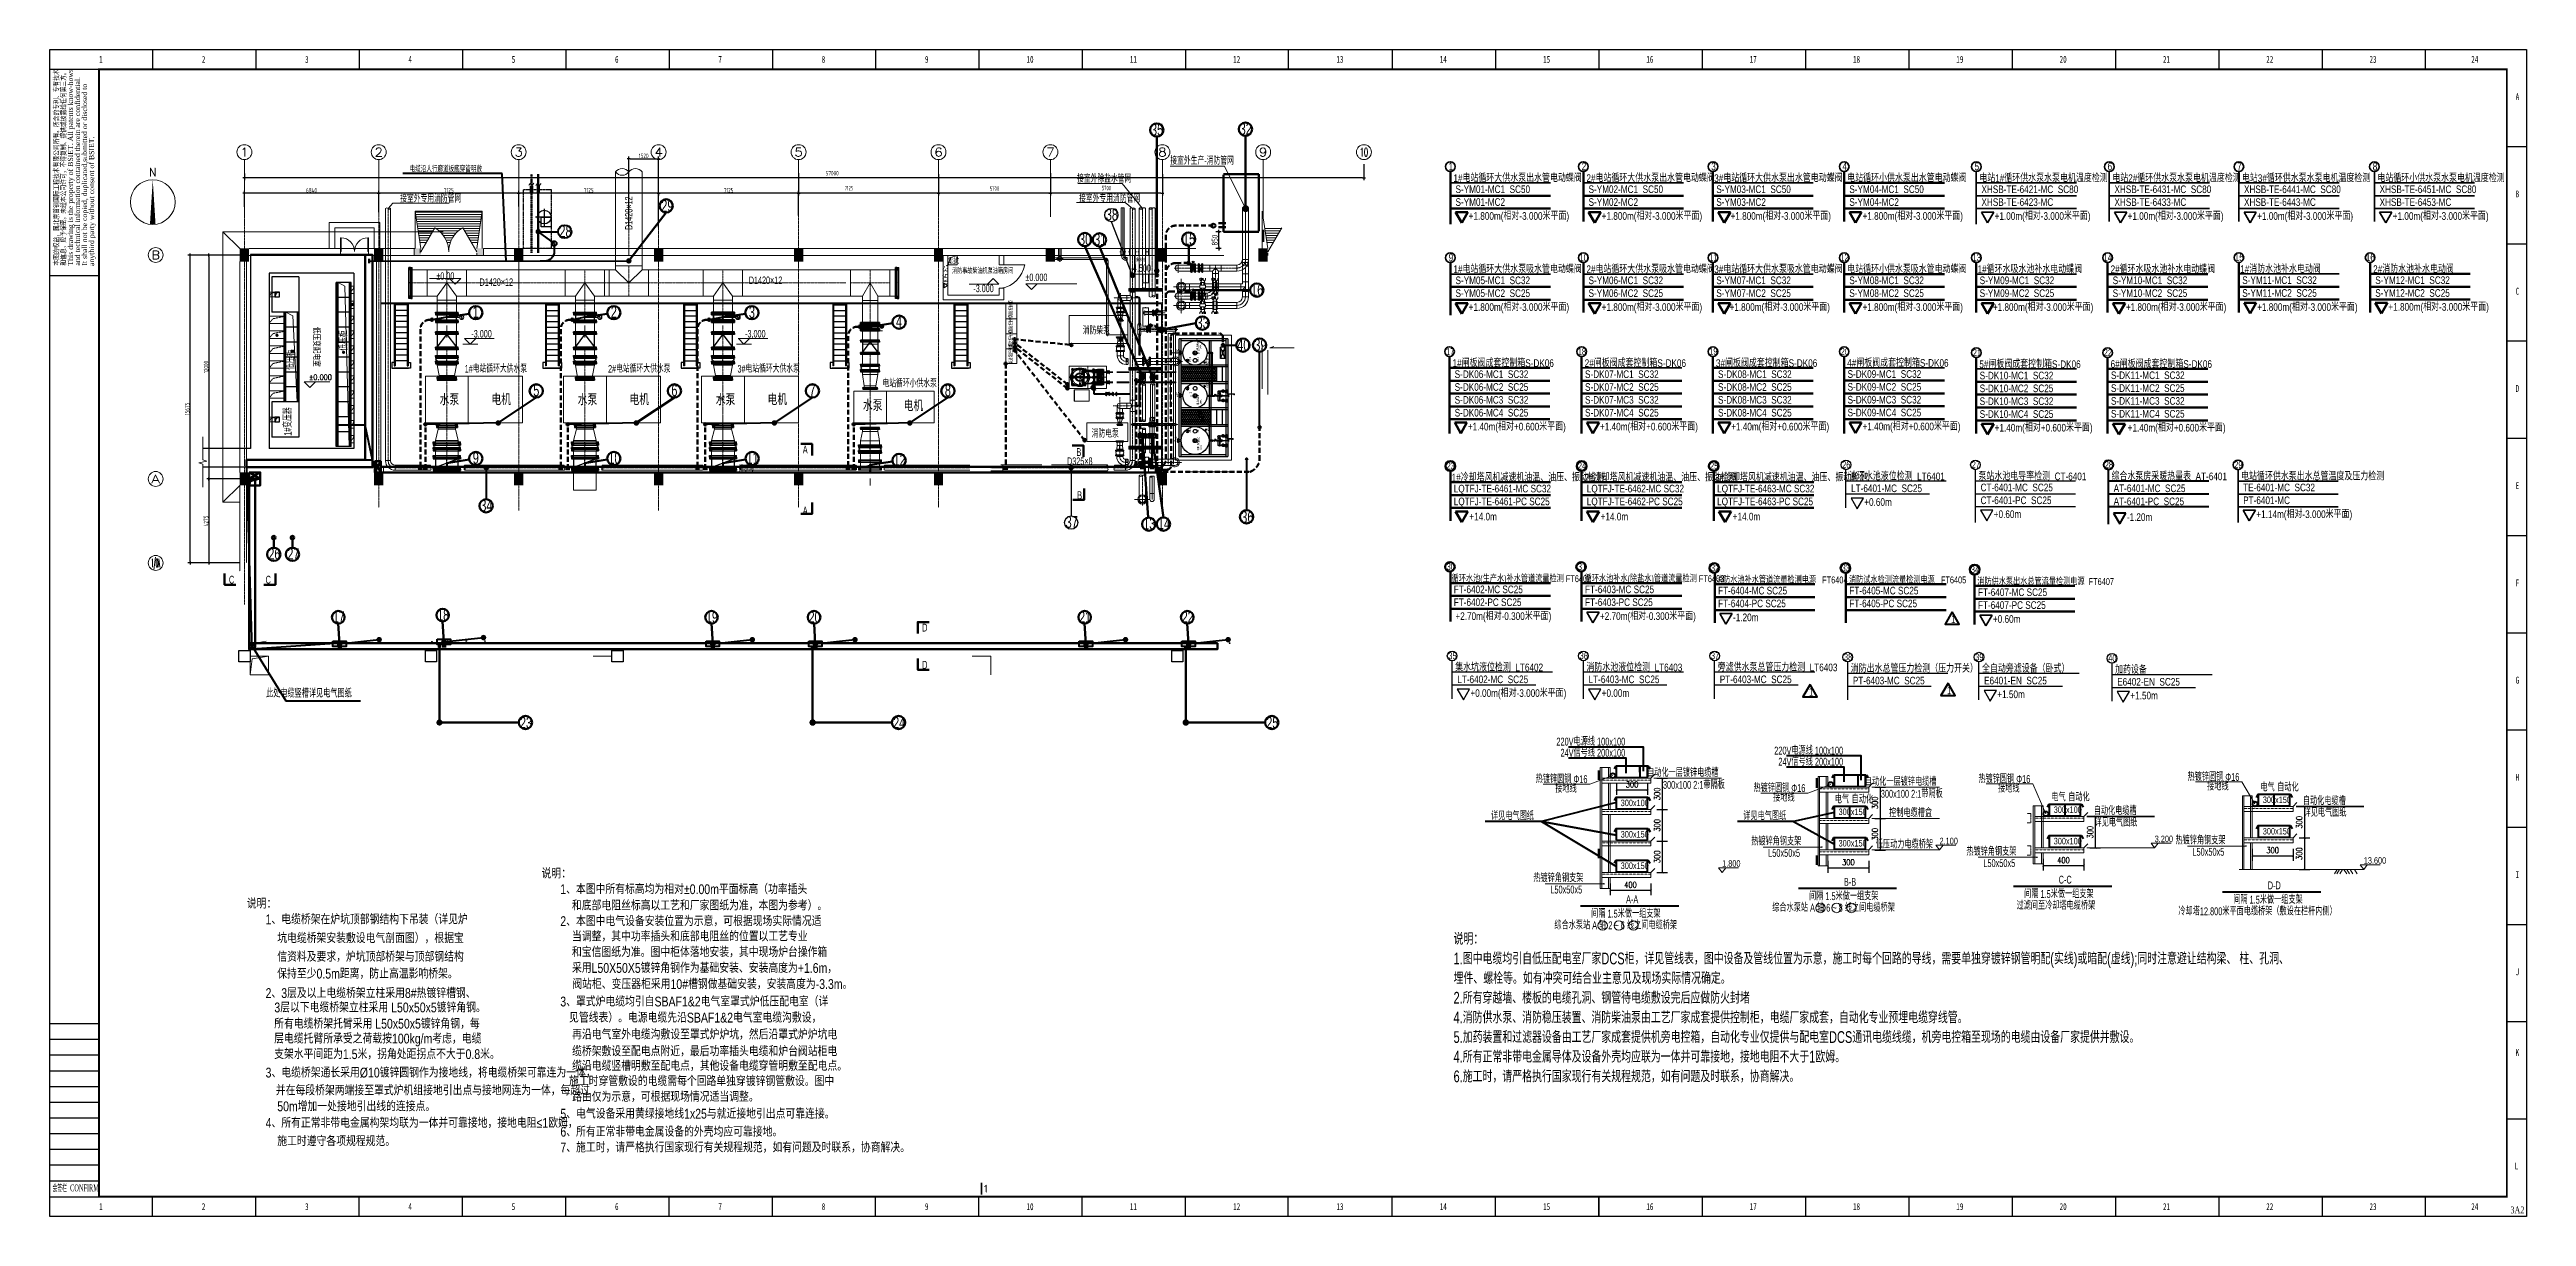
# Model space of a CAD drawing. Header units: millimetres. Extents: x -705761 to 1364679, y -410401 to 446404.
# Drawn here: x -562802 to -436690, y -138526 to -79126 of the extents above; entities that cross this region are included whole.
import ezdxf
from ezdxf.enums import TextEntityAlignment as Align

# ---------------------------------------------------------------- set-up
doc = ezdxf.new("R2010")
doc.units = ezdxf.units.MM
for name, pattern in [('( Dashed )', [0.75, 0.5, -0.25]), ('( Hidden )', [0.375, 0.25, -0.125]), ('3', [5, 2.5, -1.25, 0, -1.25]), ('ACAD_ISO02W100', [15, 12, -3]), ('CENTER', [2, 1.25, -0.25, 0.25, -0.25]), ('CENTERX2', [20.32, 12.7, -2.54, 2.54, -2.54]), ('DASH', [0.35, 0.25, -0.1]), ('DASHDOT2', [0.5, 0.25, -0.125, 0, -0.125]), ('DASHED', [0.75, 0.5, -0.25]), ('DASHED2', [0.375, 0.25, -0.125]), ('DGN Style 2', [44675.303411, 26805.182046, -17870.121364]), ('DGN Style 4', [2.461354, 1.229908, -0.614954, 0.001537, -0.614954]), ('GEN7', [13.75, 9.75, -1.5, 1, -1.5])]:
    doc.linetypes.add(name, pattern=pattern)
doc.layers.get('DEFPOINTS').update_dxf_attribs({"lineweight": 13})
for name, color, linetype, lineweight in [('0-修改云线', 1, 'Continuous', 40), ('000-新建生产消防水J1', 2, 'DGN Style 4', 0), ('000-电气', 7, 'Continuous', 13), ('1轮廓实线层', 7, 'Continuous', 0), ('2细线层', 4, 'Continuous', 0), ('4', 4, 'CENTER', 5), ('4虚线层', 6, 'DASHED', 0), ('_0', 7, 'Continuous', 0), ('AXIS', 3, 'Continuous', 13), ('AXIS_TEXT', 7, 'Continuous', 13), ('COLUMN', 7, 'Continuous', 13), ('DOTE', 1, 'Continuous', 13), ('e-端子箱', 7, 'Continuous', 0), ('GROUND', 2, 'Continuous', 13), ('P-CY-01001', 4, 'Continuous', 53), ('P-CY-01001-CLIN', 4, 'Continuous', 13), ('P-J1-01001', 3, 'Continuous', 53), ('P-J1-01001-CLIN', 3, 'DASHDOT2', 13), ('P-J1-01002', 204, 'Continuous', 0), ('P-J1-01002-CLIN', 204, 'Continuous', 0), ('P-JY-01001', 5, 'Continuous', 0), ('P-JY-01001-CLIN', 5, 'Continuous', 0), ('P-JY-01002', 120, 'Continuous', 0), ('P-JY-01002-CLIN', 120, 'Continuous', 0), ('P-XJ-01001', 7, 'Continuous', 0), ('P-YP-01001', 7, 'Continuous', 0), ('P-YP-01001-CLIN', 7, 'Continuous', 0), ('PUB_WALL', 255, 'Continuous', 13), ('STAIR', 2, 'Continuous', 13), ('TEL_SYMB', 3, 'Continuous', 0), ('WALL', 255, 'Continuous', 13), ('WINDOW', 2, 'Continuous', 13), ('W－标高', 3, 'Continuous', 13), ('W－给排水设备', 7, 'Continuous', 25), ('W－防水套管', 30, 'Continuous', 13), ('净环供水泵管路', 4, 'Continuous', 53), ('净环冷水池补水管', 31, 'Continuous', 53), ('图框', 7, 'Continuous', 13), ('层 1', 7, 'Continuous', 13), ('层 8', 7, 'Continuous', 0), ('平台、护栏', 254, 'Continuous', 18), ('旁滤水管', 3, 'Continuous', 53), ('标注-实际', 7, 'Continuous', 13), ('水HH-排水沟', 30, 'Continuous', 30), ('消防水池补水管', 200, 'Continuous', 53), ('消防水管', 6, 'Continuous', 53), ('溢流及排污管道', 2, 'Continuous', 53), ('炉体软水密闭循环A系统', 30, 'Continuous', 25), ('电气文字', 3, 'Continuous', 30), ('细实线', 3, 'Continuous', 30), ('自动化布置', 4, 'Continuous', 13), ('自动化文字', 255, 'Continuous', 35), ('设备基础', 7, 'Continuous', 30), ('辅助线层', 1, 'CENTERX2', 13), ('除盐水管道', 60, 'Continuous', 53)]:
    doc.layers.add(name, color=color, linetype=linetype, lineweight=lineweight)
for name, color, linetype in [('00-TEXT', 7, 'Continuous'), ('02___PRT_ALL_AXES', 7, 'Continuous'), ('1', 7, 'Continuous'), ('7', 4, 'GEN7'), ('9', 1, 'Continuous'), ('BZ', 3, 'Continuous'), ('SURFACE', 6, 'Continuous'), ('TK', 7, 'Continuous'), ('YQ_DIM', 3, 'Continuous'), ('YY', 4, 'Continuous'), ('暖风1', 7, 'Continuous'), ('模板-签名-公用', 3, 'Continuous'), ('水HH-文字说明', 7, 'Continuous'), ('粗实线层', 7, 'Continuous'), ('细实线层', 3, 'Continuous'), ('细点画线层', 4, 'CENTER'), ('采暖管道', 3, 'Continuous')]:
    doc.layers.add(name, color=color, linetype=linetype)
doc.styles.add('150 4x2.8', font='BSDI_XW.shx', dxfattribs={"width": 0.7, "height": 19.685039, "bigfont": 'BSDI_HZ.shx'})
doc.styles.add('_TCH_AXIS', font='complex.shx', dxfattribs={"bigfont": 'gbcbig.shx'})
doc.styles.add('_TCH_DIM', font='simplex.shx', dxfattribs={"bigfont": 'gbcbig.shx'})
doc.styles.add('_TCH_DIM_T3', font='simplex.shx', dxfattribs={"width": 0.705882, "bigfont": 'gbcbig.shx'})
doc.styles.add('bsdi_hz', font='BSDI_XW.shx', dxfattribs={"width": 0.8, "bigfont": 'BSDI_HZ.shx'})
doc.styles.add('bsee', font='BSDI_XW.shx', dxfattribs={"width": 0.8, "bigfont": 'BSDI_HZ.shx'})
doc.styles.add('BSIET 300', font='BSDI_XW.shx', dxfattribs={"width": 0.7, "height": 300, "bigfont": 'BSDI_HZ.shx'})
doc.styles.add('BSIET 400', font='BSDI_XW.shx', dxfattribs={"width": 0.7, "height": 400, "bigfont": 'BSDI_HZ.shx'})
doc.styles.add('COMPLEX', font='ROS.shx', dxfattribs={"width": 0.7, "bigfont": 'HzTXT.shx'})
doc.styles.add('DSZ', font='tssdeng.shx', dxfattribs={"width": 0.7, "bigfont": 'tssdchn.shx'})
doc.styles.add('NEW1', font='bsdi_xw.shx', dxfattribs={"bigfont": 'bsdi_hz.shx'})
doc.styles.get("Standard").update_dxf_attribs({"font": 'arial.ttf'})
doc.styles.add('Style-Times New Roman', font='times.ttf')
doc.styles.add('Style-仿宋_GB2312', font='')
doc.styles.add('TH_GBDIM', font='romans.shx', dxfattribs={"width": 0.8, "bigfont": 'gbcbig.shx'})
doc.styles.add('TSSD_REIN', font='Tssdeng.shx', dxfattribs={"width": 0.7, "bigfont": 'tssdchn.shx'})
doc.styles.add('TZML', font='BSDI_XW.shx', dxfattribs={"width": 0.7, "height": 1, "bigfont": 'BSDI_HZ.shx'})
doc.styles.add('YQ_DIM', font='Superos.shx', dxfattribs={"width": 0.8, "bigfont": 'hzdx.shx'})
doc.styles.add('宋体', font='', dxfattribs={"width": 0.7, "height": 2.5})
doc.styles.add('首钢设计院H4', font='BSDI_XW.shx', dxfattribs={"width": 0.7, "height": 0.004, "bigfont": 'BSDI_HZ.shx'})
doc.styles.add('首钢设计院H5', font='ROS.shx', dxfattribs={"width": 0.7, "height": 5, "bigfont": 'HzTXT.shx'})
doc.styles.add('首钢设计院H5_0', font='BSDI_XW.shx', dxfattribs={"width": 0.7, "bigfont": 'BSDI_HZ.shx'})
doc.styles.get('Style-仿宋_GB2312').set_extended_font_data('仿宋_GB2312')
doc.styles.get('宋体').set_extended_font_data('SimSun')
doc.dimstyles.new('_TCH_ARCH&&100', dxfattribs={"dimtxt": 297.5, "dimasz": 100, "dimexe": 250, "dimexo": 300, "dimgap": 100, "dimtad": 1, "dimdec": 0, "dimzin": 0, "dimdsep": 46, "dimtxsty": '_TCH_DIM_T3', "dimblk": 'ARCHTICK', "dimcen": 0.09, "dimclrt": 7, "dimazin": 2, "dimtfac": 1, "dimtdec": 0, "dimtix": 1, "dimtmove": 2, "dimatfit": 3, "dimfxl": 1, "dimtolj": 1, "dimtzin": 0, "dimarcsym": 0})
doc.dimstyles.new('yq75', dxfattribs={"dimscale": 75, "dimtxt": 3, "dimasz": 1, "dimexe": 1.5, "dimexo": 3, "dimgap": 0.5, "dimtad": 1, "dimdec": 0, "dimdsep": 46, "dimtxsty": 'YQ_DIM', "dimblk": 'YQTICK', "dimcen": 0, "dimclrd": 256, "dimclre": 256, "dimclrt": 7, "dimadec": 1, "dimazin": 2, "dimtfac": 1, "dimtdec": 4, "dimtix": 1, "dimtmove": 2, "dimatfit": 2, "dimfxl": 1, "dimtolj": 1, "dimtzin": 0, "dimarcsym": 0})
doc.dimstyles.new('yqi100', dxfattribs={"dimscale": 100, "dimtxt": 3, "dimasz": 1, "dimexe": 1.5, "dimexo": 3, "dimgap": 0.5, "dimtad": 1, "dimdec": 1, "dimdsep": 46, "dimtxsty": 'YQ_DIM', "dimblk": 'YQTICK', "dimcen": 0, "dimclrd": 256, "dimclre": 256, "dimclrt": 7, "dimadec": 1, "dimazin": 2, "dimtfac": 1, "dimtdec": 4, "dimtix": 1, "dimtmove": 2, "dimatfit": 2, "dimfxl": 1, "dimtolj": 1, "dimtzin": 0, "dimarcsym": 0})
pattern_1 = [(0, (-436214.35, 11460.57), (0, 54.992613), [31.75, -63.5]), (120, (-436214.35, 11460.57), (-47.625, -27.4963066), [31.75, -63.5]), (60, (-436182.6, 11460.57), (-47.625, 27.4963066), [31.75, -63.5])]

msp = doc.modelspace()

# ---------------------------------------------------------------- texts
at = {"color": 7, "linetype": 'Continuous', "lineweight": 0, "style": '首钢设计院H4', "width": 0.7}
for s, p in [('低压柜', (-550517.03, -94910.33, -0.05)), ('低压柜', (-547824.06, -93937.52, -0.05)), ('1#变压器', (-550670.72, -98062.69, -0.05))]:
    msp.add_text(s, height=380, rotation=90, dxfattribs=at).set_placement(p, align=Align.MIDDLE_CENTER)
at = {"lineweight": 0, "style": '_TCH_DIM', "width": 0.705882}
msp.add_text('%%P0.000', height=282.625, dxfattribs=at).set_placement((-549598.56, -95946.3))
at = {"color": 7, "linetype": 'Continuous', "lineweight": 13, "style": '150 4x2.8', "width": 0.7}
for s, p in [('2.100', (-466572.67, -119248.82, 0)), ('3.200', (-455618.32, -119141.19, 0)), ('1.800', (-477640.85, -120390.78, 0)), ('13.600', (-444972.5, -120237.99, -976.38))]:
    msp.add_text(s, height=333.333, dxfattribs=at).set_placement(p, align=Align.TOP_LEFT)
at = {"lineweight": 0, "insert": (-549387.97, -93249.82), "char_height": 320.7092, "attachment_point": 7, "rotation": 270, "line_spacing_factor": 0.6}
msp.add_mtext('\\Fgbenor;\\H1x;\\W0.75;低压变配电室', dxfattribs=at)
at = {"color": 7, "linetype": 'Continuous', "lineweight": 35, "char_height": 400, "attachment_point": 3, "rotation": 0.0000064, "line_spacing_factor": 0.6, "style": '首钢设计院H4'}
for s, insert in [('此处电缆竖槽详见电气图纸', (-547411.31, -111704.5, 0)), ('220V电源线 100x100', (-482574.29, -114156.59, 0)), ('24V信号线 200x100', (-482574.29, -114722.32, 0)), ('220V电源线 100x100', (-471481.39, -114611.97, 0)), ('自动化一层镀锌电缆槽', (-477823.89, -115742.24)), ('24V信号线 200x100', (-471481.39, -115177.69, 0)), ('300x100 2:1带隔板', (-477502.34, -116356.2)), ('自动化一层镀锌电缆槽', (-466730.99, -116197.61)), ('300x100 2:1带隔板', (-466409.44, -116811.57)), ('自动化电缆槽', (-445891.4, -117178.01, -976.38)), ('详见电气图纸', (-487224.81, -117942.9, 0)), ('详见电气图纸', (-474380, -117942.9, 0)), ('自动化电缆槽', (-456537.22, -117682.03)), ('详见电气图纸', (-456499.74, -118274.84)), ('详见电气图纸', (-445853.92, -117770.82, -976.38))]:
    msp.add_mtext(s, dxfattribs=dict(at, insert=insert))
at = {"color": 7, "linetype": 'Continuous', "lineweight": 13, "char_height": 400, "line_spacing_factor": 0.6, "style": '首钢设计院H4'}
for s, insert, attachment_point, rotation in [('\\H1x;\\W0.7;热镀锌圆钢 Φ16', (-484497.39, -116065.47, 33.87), 3, 0.0000064), ('\\H1x;\\W0.7;热镀锌圆钢 Φ16', (-461952.68, -116058.53, 33.87), 3, 0.0000064), ('\\H1x;\\W0.7;热镀锌圆钢 Φ16', (-451306.86, -115952.94, -942.51), 3, 0.0000064), ('\\H1x;\\W0.7;接地线', (-485044.24, -116548.39, 33.87), 3, 0.0000064), ('\\H1x;\\W0.7;热镀锌圆钢 Φ16', (-473404.49, -116520.85, 33.87), 3, 0.0000064), ('\\H1x;\\W0.7;接地线', (-473951.35, -117003.77, 33.87), 3, 0.0000064), ('\\H1x;\\W0.7;电气', (-471907.61, -117096.39, -0.02), 1, 359.9999936), ('\\H1x;\\W0.7;自动化', (-471047.74, -117096.39, -0.02), 1, 359.9999936), ('\\H1x;\\W0.7;接地线', (-462499.54, -116541.45, 33.87), 3, 0.0000064), ('\\H1x;\\W0.7;电气', (-460883.17, -116988.76, -0.02), 1, 359.9999936), ('\\H1x;\\W0.7;自动化', (-460023.3, -116988.76, -0.02), 1, 359.9999936), ('\\H1x;\\W0.7;接地线', (-451853.72, -116435.86, -942.51), 3, 0.0000064), ('\\H1x;\\W0.7;电气', (-450237.34, -116484.75, -976.39), 1, 359.9999936), ('\\H1x;\\W0.7;自动化', (-449377.47, -116484.75, -976.39), 1, 359.9999936), ('\\H1x;\\W0.7;控制电缆槽盒', (-466953.61, -117789.66), 3, 0.0000064), ('\\H1x;\\W0.7;热镀锌角钢支架', (-473611.65, -119234.59, 0), 3, 0.0000064), ('\\H1x;\\W0.7;低压动力电缆桥架', (-466905.11, -119389.48), 3, 0.0000064), ('\\H1x;\\W0.7;热镀锌角钢支架', (-462657.31, -119754.94, 0), 3, 0.0000064), ('\\H1x;\\W0.7;热镀锌角钢支架', (-452011.48, -119179.71, -976.38), 3, 0.0000064), ('\\H1x;\\W0.7;热镀锌角钢支架', (-484704.55, -121101.75, 0), 3, 0.0000064), ('\\H1x;\\W0.7;间隔 1.5米做一组支架', (-469682.84, -122023.32), 3, 0.0000064), ('\\H1x;\\W0.7;间隔 1.5米做一组支架', (-458728.49, -121915.69), 3, 0.0000064), ('\\H1x;\\W0.7;间隔 1.5米做一组支架', (-448082.67, -122204.74, -976.38), 3, 0.0000064), ('\\H1x;\\W0.7;综合水泵站 A 轴 2 ~ 6 线之间电缆桥架', (-479942.21, -123504.86), 3, 0.0000064), ('\\H1x;\\W0.7;间隔 1.5米做一组支架', (-480775.73, -122916.15), 3, 0.0000064), ('\\H1x;\\W0.7;综合水泵站 A 轴 6 ~ 8 线之间电缆桥架', (-468849.32, -122612.03), 3, 0.0000064), ('\\H1x;\\W0.7;过滤间至冷却塔电缆桥架', (-458648.27, -122504.4), 3, 0.0000064), ('\\H1x;\\W0.7;冷却塔12.800米平面电缆桥架（敷设在栏杆内侧）', (-446350.77, -122793.45, -976.38), 3, 0.0000064)]:
    msp.add_mtext(s, dxfattribs=dict(at, insert=insert, attachment_point=attachment_point, rotation=rotation))
at = {"layer": '_0', "color": 7, "linetype": 'Continuous', "lineweight": 35, "style": '首钢设计院H5', "width": 0.7}
msp.add_text('电缆沿人行廊道板底穿管明敷 ', height=300, dxfattribs=at).set_placement((-542578.32, -85214.16), align=Align.MIDDLE_CENTER)
at = {"layer": 'e-端子箱', "color": 2, "lineweight": 35, "style": 'bsee', "width": 0.8}
for s, p in [('说明：', (-537750.59, -121318.28)), ('说明：', (-552755.3, -122852.44)), ('1、本图中所有标高均为相对±0.00m平面标高（功率插头', (-536798.58, -122118.28)), ('1、电缆桥架在炉坑顶部钢结构下吊装（详见炉', (-551803.3, -123652.44)), ('2、本图中电气设备安装位置为示意，可根据现场实际情况适', (-536796.42, -123744.26)), ('    和底部电阻丝标高以工艺和厂家图纸为准，本图为参考）。', (-536798.58, -122946.39)), ('    坑电缆桥架安装敷设电气剖面图），根据宝', (-551803.3, -124610.03)), ('    和宝信图纸为准。图中柜体落地安装，其中现场炉台操作箱', (-536796.42, -125318.86)), ('    当调整，其中功率插头和底部电阻丝的位置以工艺专业', (-536796.42, -124522.33)), ('    保持至少0.5m距离，防止高温影响桥架。', (-551803.3, -126416.83)), ('    信资料及要求，炉坑顶部桥架与顶部钢结构', (-551803.3, -125557.85)), ('    采用L50X50X5镀锌角钢作为基础安装、安装高度为+1.6m，', (-536796.42, -126127.7)), ('2、3层及以上电缆桥架立柱采用8#热镀锌槽钢、', (-551801.14, -127407.47)), ('3、罩式炉电缆均引自SBAF1&2电气室罩式炉低压配电室（详', (-536796.42, -127836.42)), ('    阀站柜、变压器柜采用10#槽钢做基础安装，安装高度为-3.3m。', (-536779.18, -126948.95)), ('   所有电缆桥架托臂采用 L50x50x5镀锌角钢，每', (-551810.49, -128966.03)), ('   3层以下电缆桥架立柱采用 L50x50x5镀锌角钢。', (-551801.14, -128138.55)), ('   见管线表）。电源电缆先沿SBAF1&2电气室电缆沟敷设，', (-536796.42, -128655.48)), ('   层电缆托臂所承受之荷载按100kg/m考虑，电缆', (-551810.49, -129722.11)), ('缆桥架敷设至配电点附近，最后功率插头电缆和炉台阀站柜电', (-536196.42, -130367.43)), ('再沿电气室外电缆沟敷设至罩式炉炉坑，然后沿罩式炉炉坑电', (-536196.42, -129513.09)), ('3、电缆桥架通长采用%%C10镀锌圆钢作为接地线，将电缆桥架可靠连为一体，', (-551801.14, -131452.91)), ('   支架水平间距为1.5米，拐角处距拐点不大于0.8米。', (-551810.49, -130513.45)), ('缆沿电缆竖槽明敷至配电点，其他设备电缆穿管明敷至配电点。', (-536196.42, -131110.07)), ('   并在每段桥架两端接至罩式炉机组接地引出点与接地网连为一体，每超过', (-551727.18, -132358.26)), ('   施工时穿管敷设的电缆需每个回路单独穿镀锌钢管敷设。图中', (-536796.42, -131887.59)), ('路由仅为示意，可根据现场情况适当调整。', (-536196.42, -132687.59)), ('4、所有正常非带电金属构架均联为一体并可靠接地，接地电阻≤1欧姆，', (-551801.14, -134013.63)), ('   50m增加一处接地引出线的连接点。', (-551653.22, -133171.23)), ('5、电气设备采用黄绿接地线1x25与就近接地引出点可靠连接。', (-536791.03, -133548.19)), ('    施工时遵守各项规程规范。', (-551801.14, -134942.97)), ('6、所有正常非带电金属设备的外壳均应可靠接地。', (-536791.03, -134463.06)), ('7、施工时，请严格执行国家现行有关规程规范，如有问题及时联系，协商解决。', (-536791.03, -135263.06))]:
    msp.add_text(s, height=499.998, dxfattribs=at).set_placement(p)
at = {"layer": 'PUB_WALL', "lineweight": 15, "style": 'bsdi_hz', "width": 0.7}
msp.add_text('集水坑', height=166.25, dxfattribs=at).set_placement((-507243.74, -89920.72), align=Align.CENTER)
at = {"layer": 'W－给排水设备', "lineweight": 15, "style": 'BSIET 300', "width": 0.7}
msp.add_text('  -3.500', height=285, rotation=270, dxfattribs=at).set_placement((-517192.67, -89952.55), align=Align.MIDDLE_LEFT)
at = {"layer": 'W－给排水设备', "color": 7, "lineweight": 15, "style": 'BSIET 300', "width": 0.7}
msp.add_text('排水沟', height=285, dxfattribs=at).set_placement((-527327.27, -100589.77), align=Align.CENTER)
at = {"layer": '图框', "lineweight": 15, "style": 'TSSD_REIN'}
msp.add_text('N', height=456, dxfattribs=at).set_placement((-557547.1, -85371.09), align=Align.MIDDLE_CENTER)
at = {"layer": '图框', "lineweight": 35, "style": 'TSSD_REIN'}
msp.add_text('1', height=400, dxfattribs=at).set_placement((-515228.08, -137111.6), align=Align.MIDDLE_LEFT)
at = {"layer": '图框', "color": 1, "linetype": 'Continuous', "lineweight": 50, "char_height": 400}
for s, insert, attachment_point, line_spacing_factor, style in [('\\H1x;\\W0.7;A', (-524201.44, -99287.38, -486.97), 3, 0.6, '首钢设计院H4'), ('\\H1x;\\W0.7;B', (-510518.09, -99814.84), 7, 1.2, '首钢设计院H5_0'), ('\\H1x;\\W0.7;B', (-510480.62, -102011.77), 7, 1.2, '首钢设计院H5_0'), ('\\H1x;\\W0.7;A', (-524201.44, -102793.66, -486.97), 9, 0.6, '首钢设计院H4'), ('\\H1x;\\W0.7;C', (-553666.37, -106318.4), 7, 0.6, '首钢设计院H4'), ('\\H1x;\\W0.7;C', (-551529.72, -106318.4), 9, 0.6, '首钢设计院H4'), ('\\H1x;\\W0.7;D', (-518372.32, -108351.05), 1, 0.6, '首钢设计院H4'), ('\\H1x;\\W0.7;D', (-518372.32, -110648.33), 7, 0.6, '首钢设计院H4')]:
    msp.add_mtext(s, dxfattribs=dict(at, insert=insert, attachment_point=attachment_point, line_spacing_factor=line_spacing_factor, style=style))
at = {"layer": '层 1', "color": 7, "linetype": 'Continuous', "lineweight": 13}
for s, insert, char_height, attachment_point, line_spacing_factor, style in [('{\\W0.7;300x150}', (-450113.65, -117150.28, -976.38), 333.3333, 1, 0.72, '首钢设计院H4'), ('\\H1x;\\W0.7;300x100', (-482806.72, -117306.55, 0), 333.3333, 1, 0.72, '首钢设计院H4'), ('\\H1x;\\W0.7;300x150', (-471713.82, -117761.93, 0), 333.3333, 1, 0.72, '首钢设计院H4'), ('\\H1x;\\W0.7;300x100', (-460759.47, -117654.3, 0), 333.3333, 1, 0.72, '首钢设计院H4'), ('\\H1x;\\W0.7;300x150', (-482806.72, -118906.38, 0), 333.3333, 1, 0.72, '首钢设计院H4'), ('\\H1x;\\W0.7;300x150', (-471713.82, -119361.75, 0), 333.3333, 1, 0.72, '首钢设计院H4'), ('\\H1x;\\W0.7;300x100', (-460759.47, -119254.12, 0), 333.3333, 1, 0.72, '首钢设计院H4'), ('\\H1x;\\W0.7;L50x50x5', (-452884.73, -119967.49, -976.38), 400, 5, 0.6, '首钢设计院H4'), ('{\\W0.7;300x150}', (-450113.65, -118750.11, -976.38), 333.3333, 1, 0.72, '首钢设计院H4'), ('\\H1x;\\W0.7;300x150', (-482806.72, -120506.2, 0), 333.3333, 1, 0.72, '首钢设计院H4'), ('\\H1x;\\W0.7;L50x50x5', (-474484.9, -120022.37, 0), 400, 5, 0.6, '首钢设计院H4'), ('\\H1x;\\W0.7;L50x50x5', (-463530.55, -120542.72, 0), 400, 5, 0.6, '首钢设计院H4'), ('\\H1x;\\W0.7;L50x50x5', (-485577.8, -121889.53, 0), 400, 5, 0.6, '首钢设计院H4'), ('\\FBSDI_XW;\\H1x;\\W0.7;A-A', (-482222.29, -122385.81), 400, 5, 0.6, '首钢设计院H5'), ('\\FBSDI_XW;\\H1x;\\W0.7;B-B', (-471129.39, -121492.98), 400, 5, 0.6, '首钢设计院H5'), ('\\FBSDI_XW;\\H1x;\\W0.7;C-C', (-460175.04, -121385.35), 400, 5, 0.6, '首钢设计院H5'), ('\\FBSDI_XW;\\H1x;\\W0.7;D-D', (-449529.22, -121674.4, -976.38), 400, 5, 0.6, '首钢设计院H5')]:
    msp.add_mtext(s, dxfattribs=dict(at, insert=insert, char_height=char_height, attachment_point=attachment_point, line_spacing_factor=line_spacing_factor, style=style))
at = {"layer": '水HH-文字说明', "lineweight": 15}
for s, height, style, width, p in [('接室外除盐水管网', 380, 'BSIET 400', 0.7, (-510488.49, -85894.63)), ('接室外生产-消防管网', 380, 'BSIET 400', 0.7, (-505739.9, -84984.16)), ('接室外专用消防管网', 380, 'BSIET 400', 0.7, (-544949.09, -86908.65)), ('接室外专用消防管网', 380, 'BSIET 400', 0.7, (-510386.21, -86908.65)), ('集油坑', 285, 'BSIET 300', 0.5, (-517043.86, -90045.56)), ('消防事故柴油机泵油箱房间', 285, 'BSIET 300', 0.7, (-516852.61, -90538.57)), ('1#电站循环大供水泵', 380, 'BSIET 400', 0.7, (-541663.67, -95567.91)), ('2#电站循环大供水泵', 380, 'BSIET 400', 0.7, (-534363.51, -95567.91)), ('3#电站循环大供水泵', 380, 'BSIET 400', 0.7, (-527775.74, -95567.91)), ('水泵', 570, 'BSIET 400', 0.7, (-542942.65, -97232.08)), ('电机', 570, 'BSIET 400', 0.7, (-540304.82, -97224.6)), ('水泵', 570, 'BSIET 400', 0.7, (-535912.65, -97232.08)), ('水泵', 570, 'BSIET 400', 0.7, (-535912.65, -97232.08)), ('电机', 570, 'BSIET 400', 0.7, (-533274.82, -97224.6)), ('电机', 570, 'BSIET 400', 0.7, (-533274.82, -97224.6)), ('水泵', 570, 'BSIET 400', 0.7, (-528882.74, -97232.08)), ('水泵', 190, 'BSIET 400', 0.7, (-528759.69, -97010.22)), ('电机', 570, 'BSIET 400', 0.7, (-526244.91, -97224.6)), ('水泵', 570, 'BSIET 400', 0.7, (-521391.99, -97522.78)), ('电站循环小供水泵', 380, 'BSIET 400', 0.7, (-520393.06, -96314.6)), ('电机', 570, 'BSIET 400', 0.7, (-519317.22, -97537.81))]:
    msp.add_text(s, height=height, dxfattribs=dict(at, style=style, width=width)).set_placement(p)
at = {"layer": '水HH-文字说明', "lineweight": 15, "style": 'BSIET 400', "width": 0.7}
msp.add_text('D1420×12', height=380, rotation=90, dxfattribs=at).set_placement((-533121.25, -86604.82), align=Align.RIGHT)
for s, p in [('D1420×12', (-539201.7, -91155.02)), ('D1420×12', (-525494.48, -91060.02)), ('-4.500', (-506724.67, -90442.54)), ('-3.000', (-514726.87, -91476.46)), ('-3.000', (-540283.9, -93784.99)), ('-3.000', (-526346.52, -93784.99)), ('D325×8', (-509697.28, -100269.34))]:
    msp.add_text(s, height=380, dxfattribs=at).set_placement(p, align=Align.RIGHT)
at = {"layer": '水HH-文字说明', "lineweight": 15, "char_height": 380, "attachment_point": 5, "line_spacing_factor": 0.6, "style": 'BSIET 400'}
for s, insert in [('\\FBSDI_XW;\\H1x;\\W0.7;±0.00', (-542648.08, -90658.85)), ('{\\Fbsdi_xw|c134;±0.000}', (-512554.32, -90723.81)), ('消防柴泵', (-509502.45, -93436.92)), ('消防电泵', (-509053.09, -98687.99))]:
    msp.add_mtext(s, dxfattribs=dict(at, insert=insert))
at = {"layer": '炉体软水密闭循环A系统', "color": 7, "lineweight": 15, "style": 'bsdi_hz', "width": 0.7}
for s, p in [('消防控制柜', (-513750.77, -92761.9)), ('消防控制柜', (-513750.77, -93521.9)), ('消防控制柜', (-513750.77, -94281.9)), ('柴油泵控制柜', (-513750.77, -95135.79))]:
    msp.add_text(s, height=190, rotation=90, dxfattribs=at).set_placement(p)
at = {"layer": '电气文字', "color": 7, "insert": (-491316.97, -124094.02), "char_height": 600, "width": 42619.3096, "attachment_point": 1, "style": 'NEW1'}
msp.add_mtext('{\\W0.7;说明：\\P1.图中电缆均引自低压配电室厂家DCS柜，详见管线表，\\C4;图中设备及管线位置为示意\\C7;，\\C4;施工时每个回路的导线，需要单独穿镀锌钢管明配(实线)或暗配(虚线);同时注意避让结构梁、 柱、孔洞、埋件、螺栓等。如有冲突可结合业主意见及现场实际情况确定。\\C7;\\P2.所有穿越墙、楼板的电缆孔洞、钢管待电缆敷设完后应做防火封堵\\C4;\\P\\C7;4.消防供水泵、消防稳压装置、消防柴油泵由工艺厂家成套提供控制柜，电缆厂家成套，自动化专业预埋电缆穿线管。\\P5.加药装置和过滤器设备由工艺厂家成套提供机旁电控箱，自动化专业仅提供与配电室DCS通讯电缆线缆，机旁电控箱至现场的电缆由设备厂家提供并敷设。\\P4.所有正常非带电金属导体及设备外壳均应联为一体并可靠接地，接地电阻不大于1欧姆。\\P6.施工时，请严格执行国家现行有关规程规范，如有问题及时联系，协商解决。}', dxfattribs=at)
at = {"layer": '自动化文字', "color": 60, "lineweight": 50, "style": '首钢设计院H5', "width": 0.7}
for s, p in [('35', (-506724.67, -83503.93)), ('36', (-502128.81, -103224.83))]:
    msp.add_text(s, height=600, dxfattribs=at).set_placement(p)
at = {"layer": '自动化文字', "color": 4, "lineweight": 50, "style": '首钢设计院H5', "width": 0.7}
for s, p in [('32', (-502209.08, -83463.89)), ('30', (-510389.15, -89082.68)), ('31', (-509615.7, -89093.11)), ('33', (-504402.69, -93330.19)), ('34', (-540871.35, -102633.7))]:
    msp.add_text(s, height=600, dxfattribs=at).set_placement(p)
at = {"layer": '自动化文字', "color": 201, "lineweight": 35, "style": 'bsee', "width": 0.8}
for s, height, p in [('1', 389.24, (-491565.99, -85268.74)), ('1#电站循环大供水泵出水管电动蝶阀 ', 389.2425, (-491324.23, -85867.32)), ('2', 389.24, (-484793.49, -85268.74)), ('2#电站循环大供水泵出水管电动蝶阀 ', 389.2425, (-484551.73, -85867.33)), ('3', 389.24, (-478197.8, -85268.74)), ('3#电站循环大供水泵出水管电动蝶阀 ', 389.2425, (-478045.5, -85867.33)), ('4', 389.24, (-471514.75, -85268.75)), ('电站循环小供水泵出水管电动蝶阀 ', 389.2425, (-471273, -85867.33)), ('S-YM01-MC1  SC50', 389.2425, (-491216.3, -86430.74)), ('S-YM01-MC2', 389.242, (-491216.3, -87084.3)), ('S-YM02-MC1  SC50', 389.2425, (-484443.8, -86430.74)), ('S-YM02-MC2', 389.242, (-484443.8, -87084.31)), ('S-YM03-MC1  SC50', 389.2425, (-477937.57, -86430.74)), ('S-YM03-MC2', 389.242, (-477937.57, -87084.31)), ('S-YM04-MC1  SC50', 389.2425, (-471165.07, -86430.75)), ('S-YM04-MC2', 389.242, (-471165.07, -87084.31)), ('+1.800m(相对-3.000米平面) ', 389.2425, (-490546.17, -87792.97)), ('+1.800m(相对-3.000米平面) ', 389.2425, (-483773.67, -87792.97)), ('+1.800m(相对-3.000米平面) ', 389.2425, (-477214.62, -87792.98)), ('+1.800m(相对-3.000米平面) ', 389.2425, (-470494.94, -87792.98)), ('9', 389.24, (-491565.99, -89905.95)), ('10', 389.242, (-484922.93, -89905.95)), ('11', 389.242, (-478321.99, -89905.95)), ('12', 389.242, (-471648.99, -89905.95)), ('13', 389.242, (-464912.82, -89905.96)), ('14', 389.242, (-458239.82, -89905.96)), ('15', 389.242, (-451544.64, -89897.94)), ('16', 389.242, (-444871.64, -89897.94)), ('1#电站循环大供水泵吸水管电动蝶阀 ', 389.2425, (-491324.23, -90504.52)), ('S-YM05-MC1  SC32', 389.2425, (-491216.3, -91067.94)), ('2#电站循环大供水泵吸水管电动蝶阀 ', 389.2425, (-484551.73, -90504.53)), ('S-YM06-MC1  SC32', 389.2425, (-484443.8, -91067.94)), ('3#电站循环大供水泵吸水管电动蝶阀 ', 389.2425, (-478045.5, -90504.53)), ('S-YM07-MC1  SC32', 389.2425, (-477937.57, -91067.94)), ('电站循环小供水泵吸水管电动蝶阀 ', 389.2425, (-471273, -90504.53)), ('S-YM08-MC1  SC32', 389.2425, (-471165.07, -91067.95)), ('1#循环水吸水池补水电动蝶阀', 389.2425, (-464636.33, -90504.54)), ('S-YM09-MC1  SC32', 389.2425, (-464528.4, -91067.95)), ('2#循环水吸水池补水电动蝶阀', 389.2425, (-457863.83, -90504.54)), ('S-YM10-MC1  SC32', 389.2425, (-457755.9, -91067.95)), ('1#消防水池补水电动阀 ', 389.2425, (-451268.15, -90496.53)), ('S-YM11-MC1  SC32', 389.2425, (-451160.22, -91059.94)), ('2#消防水池补水电动阀 ', 389.2425, (-444495.65, -90496.53)), ('S-YM12-MC1  SC32', 389.2425, (-444387.72, -91059.94)), ('S-YM05-MC2  SC25', 389.2425, (-491216.3, -91721.5)), ('+1.800m(相对-3.000米平面) ', 389.2425, (-490546.17, -92430.17)), ('S-YM06-MC2  SC25', 389.2425, (-484443.8, -91721.51)), ('+1.800m(相对-3.000米平面) ', 389.2425, (-483773.67, -92430.17)), ('S-YM07-MC2  SC25', 389.2425, (-477937.57, -91721.51)), ('+1.800m(相对-3.000米平面) ', 389.2425, (-477267.44, -92430.18)), ('S-YM08-MC2  SC25', 389.2425, (-471165.07, -91721.51)), ('+1.800m(相对-3.000米平面) ', 389.2425, (-470494.94, -92430.18)), ('S-YM09-MC2  SC25', 389.2425, (-464528.4, -91721.52)), ('+1.800m(相对-3.000米平面) ', 389.2425, (-463858.27, -92430.18)), ('S-YM10-MC2  SC25', 389.2425, (-457755.9, -91721.52)), ('+1.800m(相对-3.000米平面) ', 389.2425, (-457085.77, -92430.19)), ('S-YM11-MC2  SC25', 389.2425, (-451160.22, -91713.5)), ('+1.800m(相对-3.000米平面) ', 389.2425, (-450400.64, -92430.19)), ('S-YM12-MC2  SC25', 389.2425, (-444387.72, -91713.51)), ('+1.800m(相对-3.000米平面) ', 389.2425, (-443717.59, -92422.17)), ('17', 350, (-491696.92, -94676.12)), ('18', 350, (-484990.42, -94671.67)), ('19', 350, (-478297.85, -94661.72)), ('20', 350, (-471602.62, -94676.12)), ('21', 350, (-464876.5, -94731.19)), ('22', 350, (-458207.73, -94725.39)), ('1#闸板阀成套控制箱S-DK06 ', 389.2425, (-491367.3, -95282.48)), ('S-DK06-MC1  SC32', 389.2425, (-491259.37, -95845.9)), ('2#闸板阀成套控制箱S-DK06 ', 389.2425, (-484641.18, -95282.49)), ('S-DK07-MC1  SC32', 389.2425, (-484622.7, -95845.9)), ('S-DK08-MC1  SC32', 389.2425, (-477850.2, -95845.9)), ('4#闸板阀成套控制箱S-DK06 ', 389.2425, (-471273, -95274.47)), ('S-DK09-MC1  SC32', 389.2425, (-471254.52, -95837.89)), ('5#闸板阀成套控制箱S-DK06 ', 389.2425, (-464546.88, -95337.55)), ('S-DK10-MC1  SC32', 389.2425, (-464528.4, -95913.9)), ('6#闸板阀成套控制箱S-DK06 ', 389.2425, (-457861.75, -95329.54)), ('S-DK11-MC1  SC32', 389.2425, (-457845.35, -95900.97)), ('S-DK06-MC2  SC25', 389.2425, (-491259.37, -96499.46)), ('S-DK06-MC3  SC32', 389.2425, (-491259.37, -97153.03)), ('S-DK07-MC2  SC25', 389.2425, (-484622.7, -96499.46)), ('S-DK07-MC3  SC32', 389.2425, (-484622.7, -97153.03)), ('S-DK08-MC2  SC25', 389.2425, (-477850.2, -96499.47)), ('S-DK08-MC3  SC32', 389.2425, (-477850.2, -97153.03)), ('S-DK09-MC2  SC25', 389.2425, (-471254.52, -96491.45)), ('S-DK09-MC3  SC32', 389.2425, (-471254.51, -97145.02)), ('S-DK10-MC2  SC25', 389.2425, (-464528.4, -96567.46)), ('S-DK10-MC3  SC32', 389.2425, (-464528.4, -97221.03)), ('S-DK11-MC2  SC25', 389.2425, (-457845.35, -96554.54)), ('S-DK11-MC3  SC32', 389.2425, (-457845.35, -97208.1)), ('S-DK06-MC4  SC25', 389.2425, (-491259.37, -97806.59)), ('+1.40m(相对+0.600米平面) ', 389.2425, (-490589.24, -98515.26)), ('S-DK07-MC4  SC25', 389.2425, (-484622.7, -97806.6)), ('+1.40m(相对+0.600米平面) ', 389.2425, (-483860.88, -98515.26)), ('S-DK08-MC4  SC25', 389.2425, (-477850.2, -97806.6)), ('+1.40m(相对+0.600米平面) ', 389.2425, (-477180.07, -98515.27)), ('S-DK09-MC4  SC25', 389.2425, (-471254.51, -97798.58)), ('+1.40m(相对+0.600米平面) ', 389.2425, (-470492.7, -98507.25)), ('S-DK10-MC4  SC25', 389.2425, (-464528.4, -97874.59)), ('+1.40m(相对+0.600米平面) ', 389.2425, (-463766.58, -98570.33)), ('S-DK11-MC4  SC25', 389.2425, (-457845.35, -97861.67)), ('+1.40m(相对+0.600米平面) ', 389.2425, (-456994.08, -98570.33))]:
    msp.add_text(s, height=height, dxfattribs=at).set_placement(p)
at = {"layer": '自动化文字', "color": 40, "lineweight": 35, "style": 'bsee', "width": 0.8}
for s, height, p in [('5', 389.24, (-464788.64, -85270.87)), ('电站1#循环供水泵水泵电机温度检测', 389.2425, (-464546.88, -85869.45)), ('6', 389.24, (-458016.14, -85270.87)), ('电站2#循环供水泵水泵电机温度检测', 389.2425, (-457774.39, -85869.45)), ('7', 389.24, (-451420.45, -85270.88)), ('电站3#循环供水泵水泵电机温度检测', 389.2425, (-451178.7, -85869.46)), ('8', 389.24, (-444517.75, -85270.88)), ('电站循环小供水泵水泵电机温度检测', 389.2425, (-444276, -85869.45)), ('XHSB-TE-6421-MC  SC80', 389.2425, (-464438.95, -86432.86)), ('XHSB-TE-6423-MC ', 389.2425, (-464438.95, -87086.43)), ('XHSB-TE-6431-MC  SC80', 389.2425, (-457666.45, -86432.86)), ('XHSB-TE-6433-MC ', 389.2425, (-457666.45, -87086.43)), ('XHSB-TE-6441-MC  SC80', 389.2425, (-451070.77, -86432.86)), ('XHSB-TE-6443-MC  ', 389.2425, (-451070.77, -87086.43)), ('XHSB-TE-6451-MC  SC80', 389.2425, (-444168.06, -86432.87)), ('XHSB-TE-6453-MC ', 389.2425, (-444168.06, -87086.43)), ('+1.00m(相对-3.000米平面) ', 389.2425, (-463768.82, -87795.1)), ('+1.00m(相对-3.000米平面) ', 389.2425, (-456996.33, -87795.1)), ('+1.00m(相对-3.000米平面) ', 389.2425, (-450400.64, -87795.1)), ('+1.00m(相对-3.000米平面) ', 389.2425, (-443497.94, -87795.11)), ('29', 350, (-451565.67, -100436.03)), ('电站循环供水泵出水总管温度及压力检测 ', 389.2425, (-451221.77, -101048.19)), ('TE-6401-MC  SC32', 389.2425, (-451113.84, -101611.6))]:
    msp.add_text(s, height=height, dxfattribs=at).set_placement(p)
at = {"layer": '自动化文字', "color": 40, "lineweight": 50, "style": '首钢设计院H5', "width": 0.7}
msp.add_text('29', height=600, dxfattribs=at).set_placement((-531658.5, -87385.39))
at = {"layer": '自动化文字', "color": 11, "lineweight": 50, "style": '首钢设计院H5', "width": 0.7}
msp.add_text('28', height=600, dxfattribs=at).set_placement((-536843.64, -88676.34))
at = {"layer": '自动化文字', "color": 6, "lineweight": 30}
for s, height, style, width, p in [('38', 600, '首钢设计院H5', 0.7, (-509024.83, -87823.27)), ('37', 600, '首钢设计院H5', 0.7, (-511069.75, -103478.56)), ('37', 350, 'bsee', 0.8, (-478212.63, -110160.92)), ('旁滤供水泵总管压力检测  LT6403', 389.2425, 'bsee', 0.8, (-477868.68, -110773.08)), ('38', 350, 'bsee', 0.8, (-471438.06, -110223.7)), ('消防出水总管压力检测（压力开关）', 389.2425, 'bsee', 0.8, (-471094.11, -110835.85)), ('PT-6403-MC  SC25', 389.2425, 'bsee', 0.8, (-477760.75, -111379.26)), ('PT-6403-MC  SC25', 389.2425, 'bsee', 0.8, (-470986.18, -111442.04))]:
    msp.add_text(s, height=height, dxfattribs=dict(at, style=style, width=width)).set_placement(p)
at = {"layer": '自动化文字', "color": 201, "lineweight": 50, "style": '首钢设计院H5', "width": 0.7}
for s, height, p in [('15', 600, (-505094.55, -89067.44)), ('16', 600, (-501627.35, -91661.23)), ('1', 600, (-541256.4, -92792.18)), ('2', 600, (-534226.4, -92792.18)), ('3', 600, (-527196.5, -92792.18)), ('4', 600, (-519705.29, -93273.4)), ('9', 600, (-541256.4, -100216.43)), ('10', 600, (-534354.43, -100216.43)), ('11', 600, (-527313.03, -100219.27)), ('12', 600, (-519833.77, -100311.43)), ('13', 600, (-507121.61, -103556.26)), ('14', 600, (-506374.18, -103552.79)), ('17', 570, (-548370.55, -108299.78)), ('18', 570, (-543058.07, -108193.73)), ('19', 570, (-529372.88, -108299.77)), ('20', 570, (-524147.88, -108299.77)), ('21', 570, (-510372.72, -108299.77)), ('22', 570, (-505147.72, -108299.77))]:
    msp.add_text(s, height=height, dxfattribs=at).set_placement(p)
at = {"layer": '自动化文字', "color": 1, "lineweight": 50, "style": '首钢设计院H5', "width": 0.7}
for s, p in [('40', (-502333.25, -94462.93)), ('39', (-501463.2, -94462.93))]:
    msp.add_text(s, height=600, dxfattribs=at).set_placement(p)
at = {"layer": '自动化文字', "color": 191, "lineweight": 35, "style": 'bsee', "width": 0.8}
msp.add_text('3#闸板阀成套控制箱S-DK06 ', height=389.2425, dxfattribs=at).set_placement((-477958.13, -95282.49))
at = {"layer": '自动化文字', "color": 40, "lineweight": 70, "style": '首钢设计院H5', "width": 0.7}
for s, p in [('5', (-538174.97, -96775.77)), ('6', (-531144.97, -96775.77)), ('7', (-524115.06, -96775.77)), ('8', (-517218.06, -96775.77))]:
    msp.add_text(s, height=600, dxfattribs=at).set_placement(p)
at = {"layer": '自动化文字', "color": 51, "lineweight": 53}
for s, height, style, width, p in [('23', 350, 'bsee', 0.8, (-491668.13, -100493.7)), ('24', 350, 'bsee', 0.8, (-484985.08, -100493.7)), ('25', 350, 'bsee', 0.8, (-478258.96, -100493.7)), ('23', 570, '首钢设计院H5', 0.7, (-538838.96, -113676.34)), ('24', 570, '首钢设计院H5', 0.7, (-519838.96, -113676.34)), ('25', 570, '首钢设计院H5', 0.7, (-500838.96, -113676.34))]:
    msp.add_text(s, height=height, dxfattribs=dict(at, style=style, width=width)).set_placement(p)
at = {"layer": '自动化文字', "color": 51, "lineweight": 35, "style": 'bsee', "width": 0.8}
for s, height, p in [('1#冷却塔风机减速机油温、油压、振动检测', 389.2425, (-491413.68, -101105.87)), ('2#冷却塔风机减速机油温、油压、振动检测', 389.2425, (-484641.18, -101105.87)), ('3#冷却塔风机减速机油温、油压、振动检测', 389.2425, (-478004.51, -101105.87)), ('LQTFJ-TE-6461-MC SC32', 389.2425, (-491305.75, -101669.28)), ('LQTFJ-TE-6461-PC SC25', 389.2425, (-491305.75, -102322.84)), ('LQTFJ-TE-6462-MC SC32', 389.2425, (-484533.25, -101669.28)), ('LQTFJ-TE-6462-PC SC25', 389.2425, (-484533.25, -102322.85)), ('LQTFJ-TE-6463-MC SC32', 389.2425, (-477896.58, -101669.29)), ('LQTFJ-TE-6463-PC SC25', 389.2425, (-477896.58, -102322.85)), ('+14.0m', 389.242, (-490511.31, -103095.64)), ('+14.0m', 389.242, (-483828.26, -103095.64)), ('+14.0m', 389.242, (-477102.14, -103095.64))]:
    msp.add_text(s, height=height, dxfattribs=at).set_placement(p)
at = {"layer": '自动化文字', "color": 60, "lineweight": 30, "style": 'bsee', "width": 0.8}
for s, height, p in [('26', 350, (-471527.45, -100436.02)), ('浊环水池液位检测  LT6401', 389.2425, (-471183.55, -101048.18)), ('LT-6401-MC  SC25', 389.2425, (-471075.62, -101654.36)), ('+0.60m', 389.242, (-470405.49, -102354.24)), ('35', 350, (-491578.73, -110160.91)), ('集水坑液位检测  LT6402', 389.2425, (-491234.78, -110773.07)), ('36', 350, (-484895.68, -110160.92)), ('消防水池液位检测  LT6403', 389.2425, (-484551.73, -110773.07)), ('LT-6402-MC  SC25', 389.2425, (-491126.85, -111379.25)), ('+0.00m(相对-3.000米平面) ', 389.2425, (-490456.72, -112079.13)), ('LT-6403-MC  SC25', 389.2425, (-484443.8, -111379.26)), ('+0.00m', 389.242, (-483773.67, -112079.14))]:
    msp.add_text(s, height=height, dxfattribs=at).set_placement(p)
at = {"layer": '自动化文字', "color": 161, "lineweight": 30, "style": 'bsee', "width": 0.8}
for s, height, p in [('27', 350, (-464933.85, -100436.02)), ('泵站水池电导率检测  CT-6401', 389.2425, (-464589.95, -101048.19)), ('CT-6401-MC  SC25', 389.2425, (-464482.02, -101611.6)), ('CT-6401-PC  SC25', 389.2425, (-464482.02, -102265.16)), ('+0.60m', 389.242, (-463811.89, -102973.83))]:
    msp.add_text(s, height=height, dxfattribs=at).set_placement(p)
at = {"layer": '自动化文字', "color": 11, "linetype": 'Continuous', "lineweight": 40, "style": 'bsee', "width": 0.8}
msp.add_text('28', height=350, dxfattribs=at).set_placement((-458159.27, -100436.03))
at = {"layer": '自动化文字', "color": 11, "linetype": 'Continuous', "lineweight": 35, "style": 'bsee', "width": 0.8}
for s, height, p in [('综合水泵房采暖热量表  AT-6401', 389.2425, (-457815.37, -101048.18)), ('AT-6401-MC  SC25', 389.2425, (-457707.44, -101654.36)), ('AT-6401-PC  SC25', 389.2425, (-457707.44, -102320.36)), ('-1.20m', 389.242, (-457037.31, -103124.24))]:
    msp.add_text(s, height=height, dxfattribs=at).set_placement(p)
at = {"layer": '自动化文字', "color": 6, "lineweight": 35, "style": 'bsee', "width": 0.8}
for s, height, p in [('PT-6401-MC', 389.242, (-451113.84, -102265.16)), ('+1.14m(相对-3.000米平面) ', 389.2425, (-450443.71, -102973.83))]:
    msp.add_text(s, height=height, dxfattribs=at).set_placement(p)
at = {"layer": '自动化文字', "color": 60, "lineweight": 53, "style": '首钢设计院H5', "width": 0.7}
msp.add_text('26', height=570, dxfattribs=at).set_placement((-551650.14, -105084.52))
at = {"layer": '自动化文字', "color": 161, "lineweight": 53, "style": '首钢设计院H5', "width": 0.7}
msp.add_text('27', height=570, dxfattribs=at).set_placement((-550681.61, -105084.22))
at = {"layer": '自动化文字', "color": 4, "lineweight": 53, "style": 'bsee', "width": 0.8}
for s, p in [('30', (-491668.13, -105624.67)), ('31', (-484985.08, -105624.68)), ('32', (-478210.5, -105687.45)), ('33', (-471553.23, -105688.81)), ('34', (-464976.97, -105770.52))]:
    msp.add_text(s, height=350, dxfattribs=at).set_placement(p)
at = {"layer": '自动化文字', "color": 4, "lineweight": 35, "style": 'bsee', "width": 0.8}
for s, height, p in [('循环水池(生产水)补水管道流量检测 FT6402', 350, (-491413.68, -106236.84)), ('循环水池补水(除盐水)管道流量检测 FT6403', 350, (-484641.18, -106236.84)), ('消防水池补水管道流量检测电源   FT6404', 350, (-477956.05, -106299.62)), ('消防试水检测流量检测电源   FT6405', 350, (-471183.55, -106299.62)), ('FT-6402-MC SC25', 389.2425, (-491305.75, -106800.25)), ('FT-6402-PC SC25', 389.2425, (-491305.75, -107453.81)), ('FT-6403-MC SC25', 389.2425, (-484622.7, -106800.25)), ('FT-6403-PC SC25', 389.2425, (-484622.7, -107453.82)), ('FT-6404-PC SC25', 389.2425, (-477848.12, -107516.59)), ('FT-6404-MC SC25', 389.2425, (-477848.12, -106863.03)), ('FT-6405-PC SC25', 389.2425, (-471165.08, -107516.6)), ('FT-6405-MC SC25', 389.2425, (-471165.07, -106863.03)), ('消防供水泵出水总管流量检测电源  FT6407', 350, (-464649.82, -106382.68)), ('FT-6407-MC SC25', 389.2425, (-464614.54, -106946.1)), ('+2.70m(相对-0.300米平面) ', 389.2425, (-491220.68, -108162.48)), ('+2.70m(相对-0.300米平面) ', 389.2425, (-483863.12, -108162.49)), ('-1.20m', 389.242, (-477088.54, -108225.26)), ('FT-6407-PC SC25', 389.2425, (-464614.54, -107599.66)), ('+0.60m', 389.242, (-463854.95, -108308.32))]:
    msp.add_text(s, height=height, dxfattribs=at).set_placement(p)
at = {"layer": '自动化文字', "color": 1, "linetype": 'Continuous', "lineweight": 30, "style": 'TZML', "width": 0.7}
for p in [(-465980.77, -107919.4), (-473217.66, -111617.82), (-466192.45, -111549.15)]:
    msp.add_text('1', height=400, dxfattribs=at).set_placement(p, align=Align.TOP_LEFT)
at = {"layer": '自动化文字', "color": 1, "lineweight": 30, "style": 'bsee', "width": 0.8}
for s, height, p in [('39', 350, (-464755.01, -110223.7)), ('全自动旁滤设备（卧式）', 389.2425, (-464411.06, -110835.86)), ('40', 350, (-457980.43, -110286.48)), ('加药设备', 389.242, (-457636.48, -110898.63)), ('E6401-EN  SC25', 389.2425, (-464303.12, -111442.04)), ('+1.50m', 389.242, (-463632.99, -112141.92)), ('E6402-EN  SC25', 389.2425, (-457528.55, -111504.82)), ('+1.50m', 389.242, (-456858.42, -112204.7))]:
    msp.add_text(s, height=height, dxfattribs=at).set_placement(p)

# ---------------------------------------------------------------- blocks, each defined once
blk = doc.blocks.new('YQTICK')
blk.add_line((-1, 0), (1, 0))
at = {"const_width": 0.4}
blk.add_lwpolyline([(0.5, 0.5), (-0.5, -0.5)], dxfattribs=at)
blk = doc.blocks.new('*D165')
at = {"layer": 'DEFPOINTS', "color": 0, "lineweight": 40, "transparency": 16777216}
for p in [(-517541, -85240), (-511841, -85192), (-517541, -86439)]:
    blk.add_point(p, dxfattribs=at)
at = {"layer": 'YQ_DIM', "lineweight": -2, "transparency": 16777216}
for p, q in [((-517541, -85465), (-517541, -86551)), ((-511841, -85417), (-511841, -86551)), ((-511916, -86439), (-517466, -86439))]:
    blk.add_line(p, q, dxfattribs=at)
at = {"layer": 'YQ_DIM', "lineweight": -2, "transparency": 16777216, "xscale": 75, "yscale": 75, "zscale": 75, "rotation": 180}
blk.add_blockref('YQTICK', (-517541, -86439), dxfattribs=at)
at = {"layer": 'YQ_DIM', "lineweight": -2, "transparency": 16777216, "xscale": 75, "yscale": 75, "zscale": 75}
blk.add_blockref('YQTICK', (-511841, -86439), dxfattribs=at)
at = {"layer": 'YQ_DIM', "color": 7, "lineweight": 15, "transparency": 16777216, "insert": (-514691, -86201), "char_height": 225, "attachment_point": 5, "style": 'YQ_DIM'}
blk.add_mtext('\\A1;\\H1x;\\W0.7;5700', dxfattribs=at)
blk = doc.blocks.new('*D166')
at = {"layer": 'DEFPOINTS', "color": 0, "lineweight": 40, "transparency": 16777216}
for p in [(-524666, -85192), (-517541, -85240), (-524666, -86439)]:
    blk.add_point(p, dxfattribs=at)
at = {"layer": 'YQ_DIM', "lineweight": -2, "transparency": 16777216}
for p, q in [((-524666, -85417), (-524666, -86551)), ((-517541, -85465), (-517541, -86551)), ((-517616, -86439), (-524591, -86439))]:
    blk.add_line(p, q, dxfattribs=at)
at = {"layer": 'YQ_DIM', "lineweight": -2, "transparency": 16777216, "xscale": 75, "yscale": 75, "zscale": 75, "rotation": 180}
blk.add_blockref('YQTICK', (-524666, -86439), dxfattribs=at)
at = {"layer": 'YQ_DIM', "lineweight": -2, "transparency": 16777216, "xscale": 75, "yscale": 75, "zscale": 75}
blk.add_blockref('YQTICK', (-517541, -86439), dxfattribs=at)
at = {"layer": 'YQ_DIM', "color": 7, "lineweight": 15, "transparency": 16777216, "insert": (-522101, -86180), "char_height": 225, "attachment_point": 5, "style": 'YQ_DIM'}
blk.add_mtext('\\A1;\\H1x;\\W0.7;7125', dxfattribs=at)
blk = doc.blocks.new('*D167')
at = {"layer": 'DEFPOINTS', "color": 0, "lineweight": 40, "transparency": 16777216}
for p in [(-511841, -85192), (-506141, -85240), (-511841, -86439)]:
    blk.add_point(p, dxfattribs=at)
at = {"layer": 'YQ_DIM', "lineweight": -2, "transparency": 16777216}
for p, q in [((-511841, -85417), (-511841, -86551)), ((-506141, -85465), (-506141, -86551)), ((-506216, -86439), (-511766, -86439))]:
    blk.add_line(p, q, dxfattribs=at)
at = {"layer": 'YQ_DIM', "lineweight": -2, "transparency": 16777216, "xscale": 75, "yscale": 75, "zscale": 75, "rotation": 180}
blk.add_blockref('YQTICK', (-511841, -86439), dxfattribs=at)
at = {"layer": 'YQ_DIM', "lineweight": -2, "transparency": 16777216, "xscale": 75, "yscale": 75, "zscale": 75}
blk.add_blockref('YQTICK', (-506141, -86439), dxfattribs=at)
at = {"layer": 'YQ_DIM', "color": 7, "lineweight": 15, "transparency": 16777216, "insert": (-508991, -86176), "char_height": 225, "attachment_point": 5, "style": 'YQ_DIM'}
blk.add_mtext('\\A1;\\H1x;\\W0.7;5700', dxfattribs=at)
blk = doc.blocks.new('*D168')
at = {"layer": 'DEFPOINTS', "color": 0, "lineweight": 40, "transparency": 16777216}
for p in [(-531791, -86439), (-531791, -87685), (-524666, -87801)]:
    blk.add_point(p, dxfattribs=at)
at = {"layer": 'YQ_DIM', "lineweight": -2, "transparency": 16777216}
for p, q in [((-531791, -87460), (-531791, -86326)), ((-524741, -86439), (-531716, -86439)), ((-524666, -87576), (-524666, -86326))]:
    blk.add_line(p, q, dxfattribs=at)
at = {"layer": 'YQ_DIM', "lineweight": -2, "transparency": 16777216, "xscale": 75, "yscale": 75, "zscale": 75, "rotation": 180}
blk.add_blockref('YQTICK', (-531791, -86439), dxfattribs=at)
at = {"layer": 'YQ_DIM', "lineweight": -2, "transparency": 16777216, "xscale": 75, "yscale": 75, "zscale": 75}
blk.add_blockref('YQTICK', (-524666, -86439), dxfattribs=at)
at = {"layer": 'YQ_DIM', "color": 7, "lineweight": 15, "transparency": 16777216, "insert": (-528228, -86289), "char_height": 225, "attachment_point": 5, "style": 'YQ_DIM'}
blk.add_mtext('\\A1;7125', dxfattribs=at)
blk = doc.blocks.new('*D173')
at = {"layer": 'DEFPOINTS', "color": 0, "lineweight": 40, "transparency": 16777216}
for p in [(-538916, -86439), (-531791, -86260), (-538916, -87345)]:
    blk.add_point(p, dxfattribs=at)
at = {"layer": 'YQ_DIM', "lineweight": -2, "transparency": 16777216}
for p, q in [((-538916, -87120), (-538916, -86326)), ((-531866, -86439), (-538841, -86439)), ((-531791, -86485), (-531791, -86551))]:
    blk.add_line(p, q, dxfattribs=at)
at = {"layer": 'YQ_DIM', "lineweight": -2, "transparency": 16777216, "xscale": 75, "yscale": 75, "zscale": 75, "rotation": 180}
blk.add_blockref('YQTICK', (-538916, -86439), dxfattribs=at)
at = {"layer": 'YQ_DIM', "lineweight": -2, "transparency": 16777216, "xscale": 75, "yscale": 75, "zscale": 75}
blk.add_blockref('YQTICK', (-531791, -86439), dxfattribs=at)
at = {"layer": 'YQ_DIM', "color": 7, "lineweight": 15, "transparency": 16777216, "insert": (-535353, -86289), "char_height": 225, "attachment_point": 5, "style": 'YQ_DIM'}
blk.add_mtext('\\A1;7125', dxfattribs=at)
blk = doc.blocks.new('*D174')
at = {"layer": 'DEFPOINTS', "color": 0, "lineweight": 40, "transparency": 16777216}
for p in [(-546041, -86439), (-546041, -87637), (-538916, -87345)]:
    blk.add_point(p, dxfattribs=at)
at = {"layer": 'YQ_DIM', "lineweight": -2, "transparency": 16777216}
for p, q in [((-546041, -87412), (-546041, -86326)), ((-538991, -86439), (-545966, -86439)), ((-538916, -87120), (-538916, -86326))]:
    blk.add_line(p, q, dxfattribs=at)
at = {"layer": 'YQ_DIM', "lineweight": -2, "transparency": 16777216, "xscale": 75, "yscale": 75, "zscale": 75, "rotation": 180}
blk.add_blockref('YQTICK', (-546041, -86439), dxfattribs=at)
at = {"layer": 'YQ_DIM', "lineweight": -2, "transparency": 16777216, "xscale": 75, "yscale": 75, "zscale": 75}
blk.add_blockref('YQTICK', (-538916, -86439), dxfattribs=at)
at = {"layer": 'YQ_DIM', "color": 7, "lineweight": 15, "transparency": 16777216, "insert": (-542478, -86289), "char_height": 225, "attachment_point": 5, "style": 'YQ_DIM'}
blk.add_mtext('\\A1;7125', dxfattribs=at)
blk = doc.blocks.new('*D169')
at = {"layer": 'DEFPOINTS', "color": 0, "lineweight": 40, "transparency": 16777216}
for p in [(-552881, -85219), (-552881, -85661), (-495881, -84729)]:
    blk.add_point(p, dxfattribs=at)
at = {"layer": 'YQ_DIM', "lineweight": -2, "transparency": 16777216}
for p, q in [((-552881, -85444), (-552881, -85773)), ((-495956, -85661), (-552806, -85661)), ((-495881, -84954), (-495881, -85773))]:
    blk.add_line(p, q, dxfattribs=at)
at = {"layer": 'YQ_DIM', "lineweight": -2, "transparency": 16777216, "xscale": 75, "yscale": 75, "zscale": 75, "rotation": 180}
blk.add_blockref('YQTICK', (-552881, -85661), dxfattribs=at)
at = {"layer": 'YQ_DIM', "lineweight": -2, "transparency": 16777216, "xscale": 75, "yscale": 75, "zscale": 75}
blk.add_blockref('YQTICK', (-495881, -85661), dxfattribs=at)
at = {"layer": 'YQ_DIM', "color": 7, "lineweight": 15, "transparency": 16777216, "insert": (-522956, -85425), "char_height": 225, "attachment_point": 5, "style": 'YQ_DIM'}
blk.add_mtext('\\A1;57000', dxfattribs=at)
blk = doc.blocks.new('_FZH')
blk.add_solid([(-0.5, -0.5), (0.5, -0.5), (-0.5, 0.5), (0.5, 0.5)])
blk = doc.blocks.new('*D172')
at = {"layer": 'DEFPOINTS', "color": 0, "lineweight": 40, "transparency": 16777216}
for p in [(-552881, -86439), (-552881, -87352), (-546041, -87352)]:
    blk.add_point(p, dxfattribs=at)
at = {"layer": 'YQ_DIM', "lineweight": -2, "transparency": 16777216}
for p, q in [((-552881, -87127), (-552881, -86326)), ((-546116, -86439), (-552806, -86439)), ((-546041, -87127), (-546041, -86326))]:
    blk.add_line(p, q, dxfattribs=at)
at = {"layer": 'YQ_DIM', "lineweight": -2, "transparency": 16777216, "xscale": 75, "yscale": 75, "zscale": 75, "rotation": 180}
blk.add_blockref('YQTICK', (-552881, -86439), dxfattribs=at)
at = {"layer": 'YQ_DIM', "lineweight": -2, "transparency": 16777216, "xscale": 75, "yscale": 75, "zscale": 75}
blk.add_blockref('YQTICK', (-546041, -86439), dxfattribs=at)
at = {"layer": 'YQ_DIM', "color": 7, "lineweight": 15, "transparency": 16777216, "insert": (-549461, -86289), "char_height": 225, "attachment_point": 5, "style": 'YQ_DIM'}
blk.add_mtext('\\A1;6840', dxfattribs=at)
blk = doc.blocks.new('$DorLib2D$00000002')
for p, q in [((-0.5, 0), (-0.5, 0.4875)), ((-0.475, 0.4875), (-0.5, 0.4875)), ((-0.475, 0), (-0.475, 0.4875)), ((0.475, 0), (0.475, 0.4875)), ((0.475, 0.4875), (0.5, 0.4875)), ((0.5, 0), (0.5, 0.4875)), ((-0.5, 0), (-0.475, 0)), ((0.5, 0), (0.475, 0))]:
    blk.add_line(p, q)
at = {"lineweight": 13}
for centre, start, end in [((-0.4875, 0), 0, 88.530716), ((0.4875, 0), 91.469284, 180)]:
    blk.add_arc(centre, 0.4875, start, end, dxfattribs=at)
blk = doc.blocks.new('_AXISO')
blk.add_circle((0, 0), 0.5)
at = {"layer": 'AXIS_TEXT', "style": 'COMPLEX', "width": 1.470588}
blk.add_attdef('A', text='', height=0.56, dxfattribs=at).set_placement((0.25, -0.28), (0.25, -0.28), align=Align.FIT)
blk = doc.blocks.new('*D170')
at = {"layer": 'DEFPOINTS', "color": 0, "lineweight": 40, "transparency": 16777216}
for p in [(-552881, -89585), (-554685, -100985), (-552881, -100985)]:
    blk.add_point(p, dxfattribs=at)
at = {"layer": 'YQ_DIM', "lineweight": -2, "transparency": 16777216}
for p, q in [((-553106, -89585), (-554798, -89585)), ((-554685, -89660), (-554685, -100910)), ((-553106, -100985), (-554798, -100985))]:
    blk.add_line(p, q, dxfattribs=at)
at = {"layer": 'YQ_DIM', "lineweight": -2, "transparency": 16777216, "xscale": 75, "yscale": 75, "zscale": 75}
for p, rotation in [((-554685, -89585), 90), ((-554685, -100985), 270)]:
    blk.add_blockref('YQTICK', p, dxfattribs=dict(at, rotation=rotation))
at = {"layer": 'YQ_DIM', "color": 7, "lineweight": 15, "transparency": 16777216, "insert": (-554835, -95285), "char_height": 225, "attachment_point": 5, "rotation": 90, "style": 'YQ_DIM'}
blk.add_mtext('\\A1;12000', dxfattribs=at)
blk = doc.blocks.new('*D171')
at = {"layer": 'DEFPOINTS', "color": 0, "lineweight": 40, "transparency": 16777216}
for p in [(-552881, -100985), (-554685, -105260), (-552881, -105260)]:
    blk.add_point(p, dxfattribs=at)
at = {"layer": 'YQ_DIM', "lineweight": -2, "transparency": 16777216}
for p, q in [((-553106, -100985), (-554798, -100985)), ((-554685, -101060), (-554685, -105185)), ((-553106, -105260), (-554798, -105260))]:
    blk.add_line(p, q, dxfattribs=at)
at = {"layer": 'YQ_DIM', "lineweight": -2, "transparency": 16777216, "xscale": 75, "yscale": 75, "zscale": 75}
for p, rotation in [((-554685, -100985), 90), ((-554685, -105260), 270)]:
    blk.add_blockref('YQTICK', p, dxfattribs=dict(at, rotation=rotation))
at = {"layer": 'YQ_DIM', "color": 7, "lineweight": 15, "transparency": 16777216, "insert": (-554835, -103122), "char_height": 225, "attachment_point": 5, "rotation": 90, "style": 'YQ_DIM'}
blk.add_mtext('\\A1;4275', dxfattribs=at)
blk = doc.blocks.new('*D175')
at = {"layer": 'DEFPOINTS', "color": 0, "lineweight": 40, "transparency": 16777216}
for p in [(-555645, -89585), (-552881, -89585), (-552881, -105260)]:
    blk.add_point(p, dxfattribs=at)
at = {"layer": 'YQ_DIM', "lineweight": -2, "transparency": 16777216}
for p, q in [((-553106, -89585), (-555757, -89585)), ((-555645, -105185), (-555645, -89660)), ((-553106, -105260), (-555757, -105260))]:
    blk.add_line(p, q, dxfattribs=at)
at = {"layer": 'YQ_DIM', "lineweight": -2, "transparency": 16777216, "xscale": 75, "yscale": 75, "zscale": 75}
for p, rotation in [((-555645, -89585), 90), ((-555645, -105260), 270)]:
    blk.add_blockref('YQTICK', p, dxfattribs=dict(at, rotation=rotation))
at = {"layer": 'YQ_DIM', "color": 7, "lineweight": 15, "transparency": 16777216, "insert": (-555795, -97422), "char_height": 225, "attachment_point": 5, "rotation": 90, "style": 'YQ_DIM'}
blk.add_mtext('\\A1;15675', dxfattribs=at)
blk = doc.blocks.new('A$C59A0232E')
for p, q in [((-236, -727.5), (-236, 727.5)), ((-158, 727.5), (-236, 727.5)), ((-158, -727.5), (-158, 727.5)), ((-158, 670), (-153, 665)), ((-153, -665), (-153, 665)), ((-145, 670), (-150, 665)), ((-150, -665), (-150, 665)), ((-145, -727.5), (-145, 727.5)), ((-145, 727.5), (-67, 727.5)), ((-67, -727.5), (-67, 727.5)), ((67, -727.5), (67, 727.5)), ((145, 727.5), (67, 727.5)), ((145, -727.5), (145, 727.5)), ((145, 670), (150, 665)), ((150, -665), (150, 665)), ((158, 670), (153, 665)), ((153, -665), (153, 665)), ((158, -727.5), (158, 727.5)), ((158, 727.5), (236, 727.5)), ((236, -727.5), (236, 727.5)), ((-158, -727.5), (-236, -727.5)), ((-158, -670), (-153, -665)), ((-145, -670), (-150, -665)), ((-145, -727.5), (-67, -727.5)), ((145, -727.5), (67, -727.5)), ((145, -670), (150, -665)), ((158, -670), (153, -665)), ((158, -727.5), (236, -727.5))]:
    blk.add_line(p, q)
at = {"linetype": 'ACAD_ISO02W100', "ltscale": 0.5}
for p, q in [((-158, 709.5), (-236, 709.5)), ((-158, 670.5), (-236, 670.5)), ((-153, 612), (-236, 612)), ((-150, 612), (-67, 612)), ((-145, 709.5), (-67, 709.5)), ((-145, 670.5), (-67, 670.5)), ((145, 709.5), (67, 709.5)), ((145, 670.5), (67, 670.5)), ((150, 612), (67, 612)), ((153, 612), (236, 612)), ((158, 709.5), (236, 709.5)), ((158, 670.5), (236, 670.5)), ((-153, -612), (-236, -612)), ((-158, -670.5), (-236, -670.5)), ((-158, -709.5), (-236, -709.5)), ((-150, -612), (-67, -612)), ((-145, -670.5), (-67, -670.5)), ((-145, -709.5), (-67, -709.5)), ((150, -612), (67, -612)), ((145, -670.5), (67, -670.5)), ((145, -709.5), (67, -709.5)), ((153, -612), (236, -612)), ((158, -670.5), (236, -670.5)), ((158, -709.5), (236, -709.5))]:
    blk.add_line(p, q, dxfattribs=at)
at = {"color": 1, "linetype": 'CENTER', "ltscale": 5}
for p, q in [((-158, 690), (-236, 690)), ((-153, 0), (-236, 0)), ((-150, 0), (-67, 0)), ((-145, 690), (-67, 690)), ((-67, 0), (67, 0)), ((145, 690), (67, 690)), ((150, 0), (67, 0)), ((153, 0), (236, 0)), ((158, 690), (236, 690)), ((-158, -690), (-236, -690)), ((-145, -690), (-67, -690)), ((145, -690), (67, -690)), ((158, -690), (236, -690))]:
    blk.add_line(p, q, dxfattribs=at)
for centre, start, end in [((0, 624), 349.838038, 190.161962), ((0, -624), 169.838038, 10.161962)]:
    blk.add_arc(centre, 68.1, start, end)
blk = doc.blocks.new('A$C52E42B17')
h = blk.add_hatch(color=256)
edge = h.paths.add_edge_path()
edge.add_arc((0, 0), 25.9, 0, 360)
for p, q in [((-401, -727.5), (-401, 727.5)), ((-323, 727.5), (-401, 727.5)), ((-323, -727.5), (-323, 727.5)), ((-323, 670), (-318, 665)), ((-318, -665), (-318, 665)), ((-310, 670), (-315, 665)), ((-315, -665), (-315, 665)), ((-310, 727.5), (-232, 727.5)), ((-310, -727.5), (-310, 727.5)), ((-232, -727.5), (-232, 727.5)), ((232, 610), (-232, -610)), ((-232, 610), (232, 610)), ((-232, -610), (-232, 610)), ((232, -727.5), (232, 727.5)), ((310, 727.5), (232, 727.5)), ((232, 610), (232, -610)), ((310, -727.5), (310, 727.5)), ((310, 670), (315, 665)), ((315, -665), (315, 665)), ((323, 670), (318, 665)), ((318, -665), (318, 665)), ((323, 727.5), (401, 727.5)), ((323, -727.5), (323, 727.5)), ((401, -727.5), (401, 727.5)), ((-323, -727.5), (-401, -727.5)), ((-323, -670), (-318, -665)), ((-310, -670), (-315, -665)), ((-310, -727.5), (-232, -727.5)), ((232, -610), (-232, -610)), ((310, -727.5), (232, -727.5)), ((310, -670), (315, -665)), ((323, -670), (318, -665)), ((323, -727.5), (401, -727.5))]:
    blk.add_line(p, q)
at = {"linetype": 'ACAD_ISO02W100', "ltscale": 0.5}
for p, q in [((-323, 709.5), (-401, 709.5)), ((-323, 670.5), (-401, 670.5)), ((-318, 612), (-401, 612)), ((-315, 612), (-232, 612)), ((-310, 709.5), (-232, 709.5)), ((-310, 670.5), (-232, 670.5)), ((310, 709.5), (232, 709.5)), ((310, 670.5), (232, 670.5)), ((315, 612), (232, 612)), ((318, 612), (401, 612)), ((323, 709.5), (401, 709.5)), ((323, 670.5), (401, 670.5)), ((-318, -612), (-401, -612)), ((-323, -670.5), (-401, -670.5)), ((-323, -709.5), (-401, -709.5)), ((-315, -612), (-232, -612)), ((-310, -670.5), (-232, -670.5)), ((-310, -709.5), (-232, -709.5)), ((315, -612), (232, -612)), ((310, -670.5), (232, -670.5)), ((310, -709.5), (232, -709.5)), ((318, -612), (401, -612)), ((323, -670.5), (401, -670.5)), ((323, -709.5), (401, -709.5))]:
    blk.add_line(p, q, dxfattribs=at)
at = {"color": 1, "linetype": 'CENTER', "ltscale": 5}
for p, q in [((-323, 690), (-401, 690)), ((-315, 0), (315, 0)), ((-310, 690), (-232, 690)), ((310, 690), (232, 690)), ((323, 690), (401, 690)), ((-323, -690), (-401, -690)), ((-310, -690), (-232, -690)), ((310, -690), (232, -690)), ((323, -690), (401, -690))]:
    blk.add_line(p, q, dxfattribs=at)
blk.add_circle((0, 0), 25.9)
blk = doc.blocks.new('A$C77C71C62')
for p, q in [((-158, 615), (-223, 615)), ((-223, -615), (-223, 615)), ((-158, -615), (-158, 615)), ((-158, 560), (-153, 555)), ((-153, -555), (-153, 555)), ((-145, 560), (-150, 555)), ((-150, -555), (-150, 555)), ((-145, -615), (-145, 615)), ((-145, 615), (-80, 615)), ((-80, -615), (-80, 615)), ((-80, -510), (-80, 510)), ((145, 615), (80, 615)), ((80, -615), (80, 615)), ((80, 510), (80, -510)), ((145, -615), (145, 615)), ((145, 560), (150, 555)), ((150, -555), (150, 555)), ((158, 560), (153, 555)), ((153, -555), (153, 555)), ((158, -615), (158, 615)), ((158, 615), (223, 615)), ((223, -615), (223, 615)), ((-158, -615), (-223, -615)), ((-158, -560), (-153, -555)), ((-145, -560), (-150, -555)), ((-145, -615), (-80, -615)), ((145, -615), (80, -615)), ((145, -560), (150, -555)), ((158, -560), (153, -555)), ((158, -615), (223, -615))]:
    blk.add_line(p, q)
at = {"linetype": 'ACAD_ISO02W100', "ltscale": 0.5}
for p, q in [((-158, 598), (-223, 598)), ((-158, 562), (-223, 562)), ((-153, 512), (-223, 512)), ((-150, 512), (-80, 512)), ((-145, 598), (-80, 598)), ((-145, 562), (-80, 562)), ((145, 598), (80, 598)), ((145, 562), (80, 562)), ((150, 512), (80, 512)), ((153, 512), (223, 512)), ((158, 598), (223, 598)), ((158, 562), (223, 562)), ((-153, -512), (-223, -512)), ((-158, -562), (-223, -562)), ((-158, -598), (-223, -598)), ((-150, -512), (-80, -512)), ((-145, -562), (-80, -562)), ((-145, -598), (-80, -598)), ((150, -512), (80, -512)), ((145, -562), (80, -562)), ((145, -598), (80, -598)), ((153, -512), (223, -512)), ((158, -562), (223, -562)), ((158, -598), (223, -598))]:
    blk.add_line(p, q, dxfattribs=at)
at = {"color": 1, "linetype": 'CENTER', "ltscale": 5}
for p, q in [((-158, 580), (-223, 580)), ((-150, 0), (150, 0)), ((-145, 580), (-80, 580)), ((145, 580), (80, 580)), ((158, 580), (223, 580)), ((-158, -580), (-223, -580)), ((-145, -580), (-80, -580)), ((145, -580), (80, -580)), ((158, -580), (223, -580))]:
    blk.add_line(p, q, dxfattribs=at)
for centre, start, end in [((0, 504), 4.09881, 175.90119), ((0, -504), 184.09881, 355.90119)]:
    blk.add_arc(centre, 80.2, start, end)
blk = doc.blocks.new('A$C1EB00227')
h = blk.add_hatch(color=256)
edge = h.paths.add_edge_path()
edge.add_arc((0, 0), 25.9, 0, 360)
for p, q in [((-278, -615), (-278, 615)), ((-213, 615), (-278, 615)), ((-213, -615), (-213, 615)), ((-213, 560), (-208, 555)), ((-208, -555), (-208, 555)), ((-200, 560), (-205, 555)), ((-205, -555), (-205, 555)), ((-200, 615), (-135, 615)), ((-200, -615), (-200, 615)), ((-135, -615), (-135, 615)), ((135, 510), (-135, -510)), ((-135, 510), (135, 510)), ((-135, -510), (-135, 510)), ((0, 0), (0, 685)), ((135, -615), (135, 615)), ((200, 615), (135, 615)), ((135, 510), (135, -510)), ((200, -615), (200, 615)), ((200, 560), (205, 555)), ((205, -555), (205, 555)), ((213, 560), (208, 555)), ((208, -555), (208, 555)), ((213, 615), (278, 615)), ((213, -615), (213, 615)), ((278, -615), (278, 615)), ((-213, -615), (-278, -615)), ((-213, -560), (-208, -555)), ((-200, -560), (-205, -555)), ((-200, -615), (-135, -615)), ((135, -510), (-135, -510)), ((200, -615), (135, -615)), ((200, -560), (205, -555)), ((213, -560), (208, -555)), ((213, -615), (278, -615))]:
    blk.add_line(p, q)
at = {"linetype": 'ACAD_ISO02W100', "ltscale": 0.5}
for p, q in [((-213, 598), (-278, 598)), ((-213, 562), (-278, 562)), ((-208, 512), (-278, 512)), ((-205, 512), (-135, 512)), ((-200, 598), (-135, 598)), ((-200, 562), (-135, 562)), ((200, 598), (135, 598)), ((200, 562), (135, 562)), ((205, 512), (135, 512)), ((208, 512), (278, 512)), ((213, 598), (278, 598)), ((213, 562), (278, 562)), ((-208, -512), (-278, -512)), ((-213, -562), (-278, -562)), ((-213, -598), (-278, -598)), ((-205, -512), (-135, -512)), ((-200, -562), (-135, -562)), ((-200, -598), (-135, -598)), ((205, -512), (135, -512)), ((200, -562), (135, -562)), ((200, -598), (135, -598)), ((208, -512), (278, -512)), ((213, -562), (278, -562)), ((213, -598), (278, -598))]:
    blk.add_line(p, q, dxfattribs=at)
at = {"color": 1, "linetype": 'CENTER', "ltscale": 5}
for p, q in [((-213, 580), (-278, 580)), ((-200, 580), (-135, 580)), ((200, 580), (135, 580)), ((213, 580), (278, 580)), ((-213, -580), (-278, -580)), ((-205, 0), (205, 0)), ((-200, -580), (-135, -580)), ((200, -580), (135, -580)), ((213, -580), (278, -580))]:
    blk.add_line(p, q, dxfattribs=at)
for centre, radius in [((0, 798), 112), ((0, 0), 25.9)]:
    blk.add_circle(centre, radius)
blk.add_spline([(-74, 794), (-36, 817), (3, 795), (36, 781), (76, 804)], degree=3)
blk = doc.blocks.new('A$C28D32FED')
for p, q in [((-209, -508), (-209, 508)), ((-158, 508), (-209, 508)), ((-158, -508), (-158, 508)), ((-158, 457), (-153, 452)), ((-153, -452), (-153, 452)), ((-145, 457), (-150, 452)), ((-150, -452), (-150, 452)), ((-145, 508), (-94, 508)), ((-145, -508), (-145, 508)), ((-94, -508), (-94, 508)), ((-94, -410), (-94, 410)), ((94, -508), (94, 508)), ((145, 508), (94, 508)), ((94, 410), (94, -410)), ((145, -508), (145, 508)), ((145, 457), (150, 452)), ((150, -452), (150, 452)), ((158, 457), (153, 452)), ((153, -452), (153, 452)), ((158, 508), (209, 508)), ((158, -508), (158, 508)), ((209, -508), (209, 508)), ((-158, -508), (-209, -508)), ((-158, -457), (-153, -452)), ((-145, -457), (-150, -452)), ((-145, -508), (-94, -508)), ((145, -508), (94, -508)), ((145, -457), (150, -452)), ((158, -457), (153, -452)), ((158, -508), (209, -508))]:
    blk.add_line(p, q)
at = {"linetype": 'ACAD_ISO02W100', "ltscale": 0.5}
for p, q in [((-158, 492), (-209, 492)), ((-158, 458), (-209, 458)), ((-153, 412), (-209, 412)), ((-150, 412), (-94, 412)), ((-145, 492), (-94, 492)), ((-145, 458), (-94, 458)), ((145, 492), (94, 492)), ((145, 458), (94, 458)), ((150, 412), (94, 412)), ((153, 412), (209, 412)), ((158, 492), (209, 492)), ((158, 458), (209, 458)), ((-153, -412), (-209, -412)), ((-158, -458), (-209, -458)), ((-158, -492), (-209, -492)), ((-150, -412), (-94, -412)), ((-145, -458), (-94, -458)), ((-145, -492), (-94, -492)), ((150, -412), (94, -412)), ((145, -458), (94, -458)), ((145, -492), (94, -492)), ((153, -412), (209, -412)), ((158, -458), (209, -458)), ((158, -492), (209, -492))]:
    blk.add_line(p, q, dxfattribs=at)
at = {"color": 1, "linetype": 'CENTER', "ltscale": 5}
for p, q in [((-158, 475), (-209, 475)), ((-159, 0), (159, 0)), ((-145, 475), (-94, 475)), ((145, 475), (94, 475)), ((158, 475), (209, 475)), ((-158, -475), (-209, -475)), ((-145, -475), (-94, -475)), ((145, -475), (94, -475)), ((158, -475), (209, -475))]:
    blk.add_line(p, q, dxfattribs=at)
for centre, start, end in [((0, 386), 15.781, 165.43801), ((0, -386), 194.56199, 344.219)]:
    blk.add_arc(centre, 97.4, start, end)
blk = doc.blocks.new('A$C11433C43')
h = blk.add_hatch(color=256)
edge = h.paths.add_edge_path()
edge.add_arc((0, 0), 21.6, 0, 360)
for p, q in [((-167, 508), (-218, 508)), ((-218, -508), (-218, 508)), ((-167, -508), (-167, 508)), ((-167, 457), (-162, 452)), ((-162, -452), (-162, 452)), ((-154, 457), (-159, 452)), ((-159, -452), (-159, 452)), ((-154, -508), (-154, 508)), ((-154, 508), (-103, 508)), ((-103, -508), (-103, 508)), ((103, 410), (-103, -410)), ((-103, 410), (103, 410)), ((-103, -410), (-103, 410)), ((0, 0), (0, 560)), ((154, 508), (103, 508)), ((103, -508), (103, 508)), ((103, 410), (103, -410)), ((154, -508), (154, 508)), ((154, 457), (159, 452)), ((159, -452), (159, 452)), ((167, 457), (162, 452)), ((162, -452), (162, 452)), ((167, -508), (167, 508)), ((167, 508), (218, 508)), ((218, -508), (218, 508)), ((-167, -508), (-218, -508)), ((-167, -457), (-162, -452)), ((-154, -457), (-159, -452)), ((-154, -508), (-103, -508)), ((103, -410), (-103, -410)), ((154, -508), (103, -508)), ((154, -457), (159, -452)), ((167, -457), (162, -452)), ((167, -508), (218, -508))]:
    blk.add_line(p, q)
at = {"linetype": 'ACAD_ISO02W100', "ltscale": 0.5}
for p, q in [((-167, 492), (-218, 492)), ((-167, 458), (-218, 458)), ((-162, 412), (-218, 412)), ((-159, 412), (-103, 412)), ((-154, 492), (-103, 492)), ((-154, 458), (-103, 458)), ((154, 492), (103, 492)), ((154, 458), (103, 458)), ((159, 412), (103, 412)), ((162, 412), (218, 412)), ((167, 492), (218, 492)), ((167, 458), (218, 458)), ((-162, -412), (-218, -412)), ((-167, -458), (-218, -458)), ((-167, -492), (-218, -492)), ((-159, -412), (-103, -412)), ((-154, -458), (-103, -458)), ((-154, -492), (-103, -492)), ((159, -412), (103, -412)), ((154, -458), (103, -458)), ((154, -492), (103, -492)), ((162, -412), (218, -412)), ((167, -458), (218, -458)), ((167, -492), (218, -492))]:
    blk.add_line(p, q, dxfattribs=at)
at = {"color": 1, "linetype": 'CENTER', "ltscale": 5}
for p, q in [((-167, 475), (-218, 475)), ((-159, 0), (159, 0)), ((-154, 475), (-103, 475)), ((154, 475), (103, 475)), ((167, 475), (218, 475)), ((-167, -475), (-218, -475)), ((-154, -475), (-103, -475)), ((154, -475), (103, -475)), ((167, -475), (218, -475))]:
    blk.add_line(p, q, dxfattribs=at)
for centre, radius in [((0, 635), 75), ((0, 0), 21.6)]:
    blk.add_circle(centre, radius)
blk.add_spline([(-49, 633), (-24, 648), (2, 634), (24, 624), (50, 639)], degree=3)
blk = doc.blocks.new('A$C62296EC0')
for p, q in [((0, -562.5), (0, 562.5)), ((77, 562.5), (0, 562.5)), ((77, -562.5), (77, 562.5)), ((77, 505), (82, 500)), ((82, -500), (82, 500)), ((77, -562.5), (0, -562.5)), ((77, -505), (82, -500))]:
    blk.add_line(p, q)
at = {"linetype": 'ACAD_ISO02W100', "ltscale": 0.5}
for p, q in [((77, 544.5), (0, 544.5)), ((77, 505.5), (0, 505.5)), ((82, 462), (0, 462)), ((82, -462), (0, -462)), ((77, -505.5), (0, -505.5)), ((77, -544.5), (0, -544.5))]:
    blk.add_line(p, q, dxfattribs=at)
at = {"color": 1, "linetype": 'CENTER', "ltscale": 5}
for p, q in [((77, 525), (0, 525)), ((82, 0), (0, 0)), ((77, -525), (0, -525))]:
    blk.add_line(p, q, dxfattribs=at)
blk = doc.blocks.new('20180309.14095956')
at = {"layer": 'BZ', "lineweight": -3}
for p, q in [((130, 3430), (130, 130)), ((180, 3480), (180, 130)), ((820, 3400), (180, 3400)), ((820, 3100), (180, 3100)), ((820, 2800), (180, 2800)), ((820, 3480), (820, 130)), ((870, 3430), (870, 130)), ((820, 2500), (180, 2500)), ((820, 2200), (180, 2200)), ((820, 1900), (180, 1900)), ((820, 1600), (180, 1600)), ((130, 130), (180, 130)), ((820, 1300), (180, 1300)), ((820, 1000), (180, 1000)), ((820, 700), (180, 700)), ((820, 400), (180, 400)), ((820, 130), (870, 130))]:
    blk.add_line(p, q, dxfattribs=at)
at = {"layer": 'BZ', "lineweight": -3, "elevation": 0}
blk.add_lwpolyline([(500, 953, 0, 30, 0), (500, 1157, 0, 0, 0), (500, 3520, 0, 0, 0)], format="xyseb", dxfattribs=at)
at = {"layer": 'STAIR', "linetype": 'ByBlock', "lineweight": -3, "elevation": 0}
for points in [[(100, 300), (0, 300), (0, 0), (900, 0)], [(900, 300), (1000, 300), (1000, 0), (100, 0)]]:
    blk.add_lwpolyline(points, dxfattribs=at)
at = {"layer": 'YY', "color": 1, "lineweight": -3, "const_width": 30, "elevation": 0}
for points in [[(154, 3179, 1), (154, 3209, 1)], [(846, 3179, -1), (846, 3209, -1)], [(154, 2325, 1), (154, 2355, 1)], [(154, 1507, 1), (154, 1537, 1)], [(846, 2325, -1), (846, 2355, -1)], [(846, 1507, -1), (846, 1537, -1)], [(154, 292, 1), (154, 322, 1)], [(846, 292, -1), (846, 322, -1)]]:
    blk.add_lwpolyline(points, format="xyb", close=True, dxfattribs=at)
blk = doc.blocks.new('A$C4AEC05FC')
for p, q in [((0, -512.5), (0, 512.5)), ((69, 512.5), (0, 512.5)), ((69, -512.5), (69, 512.5)), ((69, 455), (74, 450)), ((74, -450), (74, 450)), ((69, -512.5), (0, -512.5)), ((69, -455), (74, -450))]:
    blk.add_line(p, q)
at = {"linetype": 'ACAD_ISO02W100', "ltscale": 0.5}
for p, q in [((69, 494.5), (0, 494.5)), ((69, 455.5), (0, 455.5)), ((74, 412), (0, 412)), ((74, -412), (0, -412)), ((69, -455.5), (0, -455.5)), ((69, -494.5), (0, -494.5))]:
    blk.add_line(p, q, dxfattribs=at)
at = {"color": 1, "linetype": 'CENTER', "ltscale": 5}
for p, q in [((69, 475), (0, 475)), ((74, 0), (0, 0)), ((69, -475), (0, -475))]:
    blk.add_line(p, q, dxfattribs=at)
blk = doc.blocks.new('A$C145F0A38')
for p, q in [((0, -507.5), (0, 507.5)), ((51, 507.5), (0, 507.5)), ((51, -507.5), (51, 507.5)), ((51, 457.5), (56, 452.5)), ((56, -452.5), (56, 452.5)), ((51, -507.5), (0, -507.5)), ((51, -457.5), (56, -452.5))]:
    blk.add_line(p, q)
at = {"linetype": 'ACAD_ISO02W100', "ltscale": 0.5}
for p, q in [((51, 491.5), (0, 491.5)), ((51, 458.5), (0, 458.5)), ((56, 412), (0, 412)), ((56, -412), (0, -412)), ((51, -458.5), (0, -458.5)), ((51, -491.5), (0, -491.5))]:
    blk.add_line(p, q, dxfattribs=at)
at = {"color": 1, "linetype": 'CENTER', "ltscale": 5}
for p, q in [((51, 475), (0, 475)), ((56, 0), (0, 0)), ((51, -475), (0, -475))]:
    blk.add_line(p, q, dxfattribs=at)
blk = doc.blocks.new('A$C55A80FC1')
for p, q in [((-5, 390), (-42, 390)), ((-42, -390), (-42, 390)), ((-5, -390), (-5, 390)), ((-5, 347.5), (0, 342.5)), ((0, -342.5), (0, 342.5)), ((-5, -390), (-42, -390)), ((-5, -347.5), (0, -342.5))]:
    blk.add_line(p, q)
at = {"linetype": 'ACAD_ISO02W100', "ltscale": 0.5}
for p, q in [((-5, 377.5), (-42, 377.5)), ((-5, 347.5), (-42, 347.5)), ((0, 318), (-42, 318)), ((0, -318), (-42, -318)), ((-5, -347.5), (-42, -347.5)), ((-5, -377.5), (-42, -377.5))]:
    blk.add_line(p, q, dxfattribs=at)
at = {"color": 1, "linetype": 'CENTER', "ltscale": 5}
for p, q in [((-5, 362.5), (-42, 362.5)), ((0, 0), (-42, 0)), ((-5, -362.5), (-42, -362.5))]:
    blk.add_line(p, q, dxfattribs=at)
blk = doc.blocks.new('A$C65F46942')
for centre, radius in [((107, 107), 108), ((24, 142), 9), ((24, 73), 9), ((107, 107), 54), ((73, 191), 9), ((73, 24), 9), ((142, 191), 9), ((142, 24), 9), ((191, 142), 9), ((191, 73), 9)]:
    blk.add_circle(centre, radius)
blk = doc.blocks.new('A$C5EE86B2C')
for centre, radius in [((72, 72), 72.5), ((34, 111), 9), ((34, 34), 9), ((72, 72), 22.5), ((111, 111), 9), ((111, 34), 9)]:
    blk.add_circle(centre, radius)
blk = doc.blocks.new('A$C5F7D1AD0')
h = blk.add_hatch()
h.set_pattern_fill('HEX', color=256, scale=10)
h.set_pattern_definition(pattern_1)
h.paths.add_polyline_path([(1700, -850), (1700, -1700), (2500, -1700), (2500, -850)])
h.paths.add_polyline_path([(1700, -100), (1700, -850), (2500, -850), (2500, -100)])
h = blk.add_hatch()
h.set_pattern_fill('HEX', color=256, scale=10)
h.set_pattern_definition(pattern_1)
h.paths.add_polyline_path([(4800, -850), (4800, -100), (4000, -100), (4000, -850)])
h.paths.add_polyline_path([(4800, -850), (4000, -850), (4000, -2000), (4800, -2000)])
for p, q in [((0, 0), (6300, 0)), ((0, 0), (0, -2600)), ((752, 50), (752, 67)), ((752, 67), (948, 67)), ((752, 50), (948, 50)), ((780, 67), (782, 70)), ((782, 70), (918, 70)), ((806, -101), (806, 50)), ((894, -101), (894, 50)), ((920, 67), (918, 70)), ((948, 50), (948, 67)), ((6300, -2600), (6300, 0)), ((0, -100), (6300, -100)), ((100, -100), (100, -2500)), ((1600, -2600), (1600, -100)), ((1700, -2600), (1700, -100)), ((2500, -2600), (2500, -100)), ((2600, -2600), (2600, -100)), ((3152, -50), (3152, -33)), ((3152, -33), (3348, -33)), ((3152, -50), (3348, -50)), ((3180, -33), (3182, -30)), ((3182, -30), (3318, -30)), ((3206, -201), (3206, -50)), ((3294, -201), (3294, -50)), ((3320, -33), (3318, -30)), ((3348, -50), (3348, -33)), ((3762, -1379), (3701, -1318)), ((3779, -1362), (3718, -1301)), ((3900, -2600), (3900, -100)), ((4000, -2600), (4000, -100)), ((4800, -2600), (4800, -100)), ((4800, -2600), (4800, -100)), ((4900, -2600), (4900, -100)), ((4900, -2600), (4900, -100)), ((5021, -1362), (5082, -1301)), ((5038, -1379), (5099, -1318)), ((5452, -50), (5452, -33)), ((5452, -33), (5648, -33)), ((5452, -50), (5648, -50)), ((5480, -33), (5482, -30)), ((5482, -30), (5618, -30)), ((5506, -201), (5506, -50)), ((5594, -201), (5594, -50)), ((5620, -33), (5618, -30)), ((5648, -50), (5648, -33)), ((6200, -2500), (6200, -100)), ((6300, -2500), (0, -2500)), ((6300, -2600), (0, -2600)), ((1700, -1600), (100, -1600)), ((4000, -1700), (100, -1700)), ((586, -2099), (586, -2112)), ((586, -2099), (586, -2112)), ((614, -2112), (586, -2112)), ((586, -2112), (614, -2112)), ((614, -2099), (600, -2085)), ((627, -2072), (614, -2072)), ((614, -2099), (614, -2112)), ((614, -2099), (614, -2112)), ((614, -2099), (627, -2099)), ((627, -2072), (627, -2099)), ((798, -1680), (798, -1692)), ((798, -1680), (902, -1680)), ((798, -1692), (902, -1692)), ((798, -1708), (798, -1696)), ((798, -1696), (902, -1696)), ((798, -1708), (902, -1708)), ((798, -2634), (798, -2646)), ((902, -2634), (798, -2634)), ((902, -2646), (798, -2646)), ((809, -2208), (809, -2157)), ((809, -2157), (891, -2157)), ((891, -2208), (809, -2208)), ((891, -2211), (809, -2211)), ((809, -2211), (809, -2267)), ((809, -2256), (891, -2256)), ((836, -2315), (809, -2267)), ((810, -1692), (812, -1694)), ((810, -1696), (812, -1694)), ((810, -2646), (812, -2648)), ((812, -1694), (888, -1694)), ((812, -1694), (888, -1694)), ((812, -1694), (888, -1694)), ((812, -1694), (888, -1694)), ((888, -2648), (812, -2648)), ((814, -2208), (814, -2211)), ((814, -2211), (886, -2211)), ((834, -1725), (823, -1730)), ((834, -1725), (823, -1730)), ((845, -1730), (823, -1730)), ((823, -1748), (823, -1730)), ((823, -1748), (823, -1730)), ((843, -1730), (823, -1730)), ((841, -1748), (823, -1748)), ((841, -1748), (823, -1748)), ((823, -1784), (823, -1802)), ((841, -1784), (823, -1784)), ((841, -1784), (823, -1784)), ((823, -1784), (823, -1802)), ((834, -1807), (823, -1802)), ((843, -1802), (823, -1802)), ((834, -1807), (823, -1802)), ((845, -1802), (823, -1802)), ((824, -1875), (830, -1869)), ((824, -1875), (824, -1888)), ((824, -1888), (827, -1891)), ((824, -1998), (827, -1994)), ((824, -2010), (824, -1998)), ((824, -2010), (830, -2016)), ((827, -1891), (873, -1891)), ((827, -1994), (873, -1994)), ((829, -1870), (829, -1891)), ((829, -2016), (829, -1994)), ((830, -1869), (870, -1869)), ((830, -2016), (870, -2016)), ((830, -2263), (839, -2263)), ((830, -2265), (830, -2263)), ((830, -2265), (839, -2308)), ((831, -1748), (831, -1784)), ((831, -1784), (831, -1748)), ((831, -1869), (831, -1891)), ((831, -2016), (831, -1994)), ((831, -2157), (831, -2151)), ((831, -2151), (869, -2151)), ((866, -1713), (834, -1713)), ((834, -1725), (834, -1713)), ((866, -1713), (834, -1713)), ((834, -1725), (834, -1713)), ((866, -1725), (834, -1725)), ((845, -1725), (834, -1725)), ((845, -1807), (834, -1807)), ((834, -1807), (834, -1819)), ((866, -1807), (834, -1807)), ((834, -1807), (834, -1819)), ((866, -1819), (834, -1819)), ((866, -1819), (834, -1819)), ((835, -1869), (835, -1891)), ((835, -2016), (835, -1994)), ((836, -2315), (864, -2315)), ((836, -2315), (836, -2324)), ((838, -1680), (838, -1600)), ((838, -1708), (838, -1713)), ((862, -1819), (838, -1819)), ((838, -1869), (838, -1819)), ((838, -1869), (838, -1891)), ((838, -1994), (838, -1891)), ((838, -2016), (838, -1994)), ((839, -2265), (839, -2263)), ((839, -2265), (839, -2308)), ((840, -2016), (840, -2057)), ((843, -1728), (841, -1744)), ((843, -1733), (841, -1749)), ((841, -1744), (841, -1764)), ((841, -1749), (841, -1769)), ((841, -1784), (841, -1764)), ((841, -1789), (841, -1769)), ((843, -1799), (841, -1784)), ((843, -1804), (841, -1789)), ((842, -1869), (842, -1891)), ((842, -2016), (842, -1994)), ((843, -2331), (857, -2331)), ((845, -2331), (845, -2353)), ((853, -1725), (847, -1725)), ((853, -1730), (847, -1730)), ((853, -1803), (847, -1803)), ((853, -1808), (847, -1808)), ((866, -1725), (855, -1725)), ((877, -1730), (855, -1730)), ((877, -1802), (855, -1802)), ((866, -1807), (855, -1807)), ((855, -2331), (855, -2353)), ((857, -1728), (859, -1744)), ((877, -1730), (857, -1730)), ((857, -1733), (859, -1749)), ((857, -1799), (859, -1784)), ((857, -1804), (859, -1789)), ((877, -1802), (857, -1802)), ((877, -1748), (858, -1748)), ((877, -1784), (858, -1784)), ((858, -1869), (858, -1891)), ((858, -2016), (858, -1994)), ((859, -1744), (859, -1764)), ((877, -1748), (859, -1748)), ((859, -1749), (859, -1769)), ((859, -1784), (859, -1764)), ((859, -1789), (859, -1769)), ((877, -1784), (859, -1784)), ((860, -2016), (860, -2057)), ((861, -2263), (861, -2265)), ((870, -2263), (861, -2263)), ((861, -2265), (861, -2308)), ((870, -2265), (861, -2308)), ((862, -1680), (862, -1600)), ((862, -1708), (862, -1713)), ((862, -1869), (862, -1819)), ((862, -1869), (862, -1891)), ((862, -2016), (862, -1994)), ((862, -1941), (862, -1891)), ((862, -1941), (887, -1917)), ((862, -1983), (907, -1938)), ((862, -1994), (862, -1983)), ((864, -2315), (891, -2267)), ((864, -2315), (864, -2324)), ((865, -1869), (865, -1891)), ((865, -2016), (865, -1994)), ((866, -1725), (866, -1713)), ((866, -1725), (866, -1713)), ((866, -1725), (877, -1730)), ((866, -1725), (877, -1730)), ((866, -1807), (877, -1802)), ((866, -1807), (877, -1802)), ((866, -1807), (866, -1819)), ((866, -1807), (866, -1819)), ((869, -1748), (869, -1784)), ((869, -1784), (869, -1748)), ((869, -1869), (869, -1891)), ((869, -2016), (869, -1994)), ((869, -2157), (869, -2151)), ((870, -1869), (876, -1875)), ((870, -2016), (876, -2010)), ((870, -2265), (870, -2263)), ((871, -1870), (871, -1891)), ((871, -2016), (871, -1994)), ((876, -1888), (873, -1891)), ((876, -1998), (873, -1994)), ((876, -1875), (876, -1888)), ((876, -2010), (876, -1998)), ((877, -1748), (877, -1730)), ((877, -1748), (877, -1730)), ((877, -1784), (877, -1802)), ((877, -1784), (877, -1802)), ((906, -1895), (885, -1915)), ((909, -1940), (885, -1915)), ((886, -2208), (886, -2211)), ((890, -1692), (888, -1694)), ((890, -1696), (888, -1694)), ((890, -2646), (888, -2648)), ((914, -1935), (890, -1910)), ((891, -2211), (891, -2267)), ((892, -1912), (907, -1896)), ((910, -1900), (895, -1915)), ((913, -1903), (898, -1918)), ((916, -1905), (901, -1921)), ((902, -1680), (902, -1692)), ((902, -1708), (902, -1696)), ((902, -2634), (902, -2646)), ((919, -1909), (904, -1924)), ((930, -1919), (906, -1895)), ((922, -1911), (906, -1927)), ((930, -1919), (909, -1940)), ((925, -1914), (910, -1930)), ((913, -1933), (928, -1918)), ((928, -2161), (928, -2193)), ((940, -2161), (928, -2161)), ((928, -2161), (928, -2193)), ((940, -2161), (928, -2161)), ((940, -2193), (928, -2193)), ((940, -2193), (928, -2193)), ((939, -2175), (939, -2180)), ((940, -2161), (945, -2150)), ((940, -2161), (945, -2150)), ((940, -2161), (940, -2172)), ((940, -2161), (940, -2193)), ((940, -2182), (940, -2193)), ((940, -2193), (945, -2204)), ((940, -2193), (945, -2204)), ((943, -2171), (959, -2169)), ((943, -2184), (959, -2186)), ((963, -2150), (945, -2150)), ((945, -2150), (945, -2170)), ((945, -2150), (945, -2172)), ((963, -2150), (945, -2150)), ((945, -2175), (945, -2180)), ((945, -2182), (945, -2204)), ((945, -2184), (945, -2204)), ((963, -2204), (945, -2204)), ((963, -2204), (945, -2204)), ((948, -2171), (964, -2169)), ((948, -2184), (964, -2186)), ((959, -2169), (978, -2169)), ((959, -2186), (978, -2186)), ((963, -2150), (963, -2169)), ((963, -2150), (963, -2169)), ((999, -2158), (963, -2158)), ((963, -2158), (999, -2158)), ((963, -2186), (963, -2204)), ((963, -2186), (963, -2204)), ((999, -2196), (963, -2196)), ((963, -2196), (999, -2196)), ((964, -2169), (984, -2169)), ((964, -2186), (984, -2186)), ((998, -2169), (978, -2169)), ((998, -2186), (978, -2186)), ((1004, -2169), (984, -2169)), ((1004, -2186), (984, -2186)), ((1014, -2171), (998, -2169)), ((1014, -2184), (998, -2186)), ((999, -2150), (999, -2169)), ((999, -2150), (1017, -2150)), ((999, -2150), (1017, -2150)), ((999, -2150), (999, -2169)), ((999, -2186), (999, -2204)), ((999, -2186), (999, -2204)), ((999, -2204), (1017, -2204)), ((999, -2204), (1017, -2204)), ((1019, -2171), (1004, -2169)), ((1019, -2184), (1004, -2186)), ((1022, -2161), (1017, -2150)), ((1017, -2150), (1017, -2172)), ((1022, -2161), (1017, -2150)), ((1017, -2150), (1017, -2170)), ((1017, -2175), (1017, -2180)), ((1017, -2182), (1017, -2204)), ((1017, -2184), (1017, -2204)), ((1022, -2193), (1017, -2204)), ((1022, -2193), (1017, -2204)), ((1022, -2161), (1022, -2193)), ((1022, -2161), (1034, -2161)), ((1022, -2161), (1022, -2172)), ((1022, -2161), (1034, -2161)), ((1022, -2182), (1022, -2193)), ((1022, -2193), (1034, -2193)), ((1022, -2193), (1034, -2193)), ((1023, -2175), (1023, -2180)), ((1034, -2161), (1034, -2193)), ((1034, -2161), (1034, -2193)), ((1073, -2072), (1086, -2072)), ((1073, -2072), (1073, -2099)), ((1086, -2099), (1073, -2099)), ((1086, -2099), (1100, -2085)), ((1086, -2099), (1086, -2112)), ((1086, -2099), (1086, -2112)), ((1086, -2112), (1114, -2112)), ((1114, -2112), (1086, -2112)), ((1114, -2099), (1114, -2112)), ((1114, -2099), (1114, -2112)), ((1432, -1450), (1371, -1389)), ((1450, -1432), (1389, -1371)), ((1478, -1404), (1404, -1478)), ((1404, -1478), (1413, -1487)), ((1487, -1413), (1413, -1487)), ((1422, -1478), (1425, -1478)), ((1478, -1425), (1425, -1478)), ((1478, -1404), (1487, -1413)), ((1478, -1422), (1478, -1425)), ((2500, -2000), (1700, -2000)), ((2500, -2300), (1700, -2300)), ((4000, -1600), (2500, -1600)), ((2986, -2099), (2986, -2112)), ((2986, -2099), (2986, -2112)), ((3014, -2112), (2986, -2112)), ((2986, -2112), (3014, -2112)), ((3014, -2099), (3000, -2085)), ((3027, -2072), (3014, -2072)), ((3014, -2099), (3014, -2112)), ((3014, -2099), (3014, -2112)), ((3014, -2099), (3027, -2099)), ((3027, -2072), (3027, -2099)), ((3198, -1580), (3198, -1592)), ((3198, -1580), (3302, -1580)), ((3198, -1592), (3302, -1592)), ((3198, -1608), (3198, -1596)), ((3198, -1596), (3302, -1596)), ((3198, -1608), (3302, -1608)), ((3198, -2634), (3198, -2646)), ((3302, -2634), (3198, -2634)), ((3302, -2646), (3198, -2646)), ((3209, -2208), (3209, -2157)), ((3209, -2157), (3291, -2157)), ((3291, -2208), (3209, -2208)), ((3291, -2211), (3209, -2211)), ((3209, -2211), (3209, -2267)), ((3209, -2256), (3291, -2256)), ((3236, -2315), (3209, -2267)), ((3210, -1592), (3212, -1594)), ((3210, -1596), (3212, -1594)), ((3210, -2646), (3212, -2648)), ((3212, -1594), (3288, -1594)), ((3212, -1594), (3288, -1594)), ((3212, -1594), (3288, -1594)), ((3212, -1594), (3288, -1594)), ((3288, -2648), (3212, -2648)), ((3214, -2208), (3214, -2211)), ((3214, -2211), (3286, -2211)), ((3234, -1625), (3223, -1630)), ((3234, -1625), (3223, -1630)), ((3245, -1630), (3223, -1630)), ((3223, -1648), (3223, -1630)), ((3223, -1648), (3223, -1630)), ((3243, -1630), (3223, -1630)), ((3241, -1648), (3223, -1648)), ((3241, -1648), (3223, -1648)), ((3223, -1684), (3223, -1702)), ((3241, -1684), (3223, -1684)), ((3241, -1684), (3223, -1684)), ((3223, -1684), (3223, -1702)), ((3234, -1707), (3223, -1702)), ((3243, -1702), (3223, -1702)), ((3234, -1707), (3223, -1702)), ((3245, -1702), (3223, -1702)), ((3224, -1875), (3230, -1869)), ((3224, -1875), (3224, -1888)), ((3224, -1888), (3227, -1891)), ((3224, -1998), (3227, -1994)), ((3224, -2010), (3224, -1998)), ((3224, -2010), (3230, -2016)), ((3227, -1891), (3273, -1891)), ((3227, -1994), (3273, -1994)), ((3229, -1870), (3229, -1891)), ((3229, -2016), (3229, -1994)), ((3230, -1869), (3270, -1869)), ((3230, -2016), (3270, -2016)), ((3230, -2263), (3239, -2263)), ((3230, -2265), (3230, -2263)), ((3230, -2265), (3239, -2308)), ((3231, -1648), (3231, -1684)), ((3231, -1684), (3231, -1648)), ((3231, -1869), (3231, -1891)), ((3231, -2016), (3231, -1994)), ((3231, -2157), (3231, -2151)), ((3231, -2151), (3269, -2151)), ((3266, -1613), (3234, -1613)), ((3234, -1625), (3234, -1613)), ((3266, -1613), (3234, -1613)), ((3234, -1625), (3234, -1613)), ((3266, -1625), (3234, -1625)), ((3245, -1625), (3234, -1625)), ((3245, -1707), (3234, -1707)), ((3234, -1707), (3234, -1719)), ((3266, -1707), (3234, -1707)), ((3234, -1707), (3234, -1719)), ((3266, -1719), (3234, -1719)), ((3266, -1719), (3234, -1719)), ((3235, -1869), (3235, -1891)), ((3235, -2016), (3235, -1994)), ((3236, -1756), (3236, -1810)), ((3236, -1756), (3263, -1756)), ((3236, -1810), (3263, -1810)), ((3236, -2315), (3264, -2315)), ((3236, -2315), (3236, -2324)), ((3238, -1580), (3238, -1500)), ((3238, -1608), (3238, -1613)), ((3262, -1719), (3238, -1719)), ((3238, -1869), (3238, -1891)), ((3238, -1994), (3238, -1891)), ((3238, -2016), (3238, -1994)), ((3239, -2265), (3239, -2263)), ((3239, -2265), (3239, -2308)), ((3240, -1719), (3240, -1756)), ((3240, -1810), (3240, -1869)), ((3240, -2016), (3240, -2057)), ((3243, -1628), (3241, -1644)), ((3243, -1633), (3241, -1649)), ((3241, -1644), (3241, -1664)), ((3241, -1649), (3241, -1669)), ((3241, -1684), (3241, -1664)), ((3241, -1689), (3241, -1669)), ((3243, -1699), (3241, -1684)), ((3243, -1704), (3241, -1689)), ((3242, -1869), (3242, -1891)), ((3242, -2016), (3242, -1994)), ((3243, -2331), (3257, -2331)), ((3245, -2331), (3245, -2353)), ((3253, -1625), (3247, -1625)), ((3253, -1630), (3247, -1630)), ((3253, -1703), (3247, -1703)), ((3253, -1708), (3247, -1708)), ((3263, -1770), (3250, -1783)), ((3263, -1797), (3250, -1783)), ((3266, -1625), (3255, -1625)), ((3277, -1630), (3255, -1630)), ((3277, -1702), (3255, -1702)), ((3266, -1707), (3255, -1707)), ((3255, -2331), (3255, -2353)), ((3257, -1628), (3259, -1644)), ((3277, -1630), (3257, -1630)), ((3257, -1633), (3259, -1649)), ((3257, -1699), (3259, -1684)), ((3257, -1704), (3259, -1689)), ((3277, -1702), (3257, -1702)), ((3277, -1648), (3258, -1648)), ((3277, -1684), (3258, -1684)), ((3258, -1869), (3258, -1891)), ((3258, -2016), (3258, -1994)), ((3259, -1644), (3259, -1664)), ((3277, -1648), (3259, -1648)), ((3259, -1649), (3259, -1669)), ((3259, -1684), (3259, -1664)), ((3259, -1689), (3259, -1669)), ((3277, -1684), (3259, -1684)), ((3260, -1719), (3260, -1756)), ((3260, -1810), (3260, -1869)), ((3260, -2016), (3260, -2057)), ((3261, -2263), (3261, -2265)), ((3270, -2263), (3261, -2263)), ((3261, -2265), (3261, -2308)), ((3270, -2265), (3261, -2308)), ((3262, -1580), (3262, -1500)), ((3262, -1608), (3262, -1613)), ((3262, -1869), (3262, -1891)), ((3262, -2016), (3262, -1994)), ((3262, -1941), (3262, -1891)), ((3262, -1941), (3287, -1917)), ((3262, -1983), (3307, -1938)), ((3262, -1994), (3262, -1983)), ((3263, -1770), (3263, -1756)), ((3263, -1770), (3277, -1770)), ((3263, -1770), (3277, -1770)), ((3263, -1797), (3277, -1797)), ((3263, -1797), (3277, -1797)), ((3263, -1797), (3263, -1810)), ((3264, -2315), (3291, -2267)), ((3264, -2315), (3264, -2324)), ((3265, -1869), (3265, -1891)), ((3265, -2016), (3265, -1994)), ((3266, -1625), (3266, -1613)), ((3266, -1625), (3266, -1613)), ((3266, -1625), (3277, -1630)), ((3266, -1625), (3277, -1630)), ((3266, -1707), (3277, -1702)), ((3266, -1707), (3277, -1702)), ((3266, -1707), (3266, -1719)), ((3266, -1707), (3266, -1719)), ((3269, -1648), (3269, -1684)), ((3269, -1684), (3269, -1648)), ((3269, -1869), (3269, -1891)), ((3269, -2016), (3269, -1994)), ((3269, -2157), (3269, -2151)), ((3270, -1869), (3276, -1875)), ((3270, -2016), (3276, -2010)), ((3270, -2265), (3270, -2263)), ((3271, -1870), (3271, -1891)), ((3271, -2016), (3271, -1994)), ((3276, -1888), (3273, -1891)), ((3276, -1998), (3273, -1994)), ((3276, -1875), (3276, -1888)), ((3276, -2010), (3276, -1998)), ((3277, -1648), (3277, -1630)), ((3277, -1648), (3277, -1630)), ((3277, -1684), (3277, -1702)), ((3277, -1684), (3277, -1702)), ((3277, -1797), (3277, -1770)), ((3277, -1770), (3277, -1797)), ((3277, -1773), (5523, -1773)), ((3277, -1793), (5523, -1793)), ((3306, -1895), (3285, -1915)), ((3309, -1940), (3285, -1915)), ((3286, -2208), (3286, -2211)), ((3290, -1592), (3288, -1594)), ((3290, -1596), (3288, -1594)), ((3290, -2646), (3288, -2648)), ((3314, -1935), (3290, -1910)), ((3291, -2211), (3291, -2267)), ((3292, -1912), (3307, -1896)), ((3310, -1900), (3295, -1915)), ((3313, -1903), (3298, -1918)), ((3316, -1905), (3301, -1921)), ((3302, -1580), (3302, -1592)), ((3302, -1608), (3302, -1596)), ((3302, -2634), (3302, -2646)), ((3319, -1909), (3304, -1924)), ((3330, -1919), (3306, -1895)), ((3322, -1911), (3306, -1927)), ((3330, -1919), (3309, -1940)), ((3325, -1914), (3310, -1930)), ((3313, -1933), (3328, -1918)), ((3328, -2161), (3328, -2193)), ((3340, -2161), (3328, -2161)), ((3328, -2161), (3328, -2193)), ((3340, -2161), (3328, -2161)), ((3340, -2193), (3328, -2193)), ((3340, -2193), (3328, -2193)), ((3339, -2175), (3339, -2180)), ((3340, -2161), (3345, -2150)), ((3340, -2161), (3345, -2150)), ((3340, -2161), (3340, -2172)), ((3340, -2161), (3340, -2193)), ((3340, -2182), (3340, -2193)), ((3340, -2193), (3345, -2204)), ((3340, -2193), (3345, -2204)), ((3343, -2171), (3359, -2169)), ((3343, -2184), (3359, -2186)), ((3363, -2150), (3345, -2150)), ((3345, -2150), (3345, -2170)), ((3345, -2150), (3345, -2172)), ((3363, -2150), (3345, -2150)), ((3345, -2175), (3345, -2180)), ((3345, -2182), (3345, -2204)), ((3345, -2184), (3345, -2204)), ((3363, -2204), (3345, -2204)), ((3363, -2204), (3345, -2204)), ((3348, -2171), (3364, -2169)), ((3348, -2184), (3364, -2186)), ((3359, -2169), (3378, -2169)), ((3359, -2186), (3378, -2186)), ((3363, -2150), (3363, -2169)), ((3363, -2150), (3363, -2169)), ((3399, -2158), (3363, -2158)), ((3363, -2158), (3399, -2158)), ((3363, -2186), (3363, -2204)), ((3363, -2186), (3363, -2204)), ((3399, -2196), (3363, -2196)), ((3363, -2196), (3399, -2196)), ((3364, -2169), (3384, -2169)), ((3364, -2186), (3384, -2186)), ((3398, -2169), (3378, -2169)), ((3398, -2186), (3378, -2186)), ((3404, -2169), (3384, -2169)), ((3404, -2186), (3384, -2186)), ((3414, -2171), (3398, -2169)), ((3414, -2184), (3398, -2186)), ((3399, -2150), (3399, -2169)), ((3399, -2150), (3417, -2150)), ((3399, -2150), (3417, -2150)), ((3399, -2150), (3399, -2169)), ((3399, -2186), (3399, -2204)), ((3399, -2186), (3399, -2204)), ((3399, -2204), (3417, -2204)), ((3399, -2204), (3417, -2204)), ((3419, -2171), (3404, -2169)), ((3419, -2184), (3404, -2186)), ((3422, -2161), (3417, -2150)), ((3417, -2150), (3417, -2172)), ((3422, -2161), (3417, -2150)), ((3417, -2150), (3417, -2170)), ((3417, -2175), (3417, -2180)), ((3417, -2182), (3417, -2204)), ((3417, -2184), (3417, -2204)), ((3422, -2193), (3417, -2204)), ((3422, -2193), (3417, -2204)), ((3422, -2161), (3422, -2193)), ((3422, -2161), (3434, -2161)), ((3422, -2161), (3422, -2172)), ((3422, -2161), (3434, -2161)), ((3422, -2182), (3422, -2193)), ((3422, -2193), (3434, -2193)), ((3422, -2193), (3434, -2193)), ((3423, -2175), (3423, -2180)), ((3434, -2161), (3434, -2193)), ((3434, -2161), (3434, -2193)), ((3473, -2072), (3486, -2072)), ((3473, -2072), (3473, -2099)), ((3486, -2099), (3473, -2099)), ((3486, -2099), (3500, -2085)), ((3486, -2099), (3486, -2112)), ((3486, -2099), (3486, -2112)), ((3486, -2112), (3514, -2112)), ((3514, -2112), (3486, -2112)), ((3514, -2099), (3514, -2112)), ((3514, -2099), (3514, -2112)), ((3808, -1333), (3733, -1408)), ((3733, -1408), (3742, -1416)), ((3816, -1342), (3742, -1416)), ((3751, -1407), (3754, -1407)), ((3807, -1354), (3754, -1407)), ((3807, -1351), (3807, -1354)), ((3808, -1333), (3816, -1342)), ((4800, -2000), (4000, -2000)), ((4800, -2300), (4000, -2300)), ((6200, -1600), (4800, -1600)), ((6200, -1700), (4800, -1700)), ((4992, -1333), (4984, -1342)), ((4984, -1342), (5058, -1416)), ((4992, -1333), (5067, -1408)), ((4993, -1351), (4993, -1354)), ((4993, -1354), (5046, -1407)), ((5049, -1407), (5046, -1407)), ((5067, -1408), (5058, -1416)), ((5498, -1580), (5498, -1592)), ((5498, -1580), (5602, -1580)), ((5498, -1592), (5602, -1592)), ((5498, -1608), (5498, -1596)), ((5498, -1596), (5602, -1596)), ((5498, -1608), (5602, -1608)), ((5510, -1592), (5512, -1594)), ((5510, -1596), (5512, -1594)), ((5512, -1594), (5588, -1594)), ((5512, -1594), (5588, -1594)), ((5512, -1594), (5588, -1594)), ((5512, -1594), (5588, -1594)), ((5534, -1625), (5523, -1630)), ((5534, -1625), (5523, -1630)), ((5545, -1630), (5523, -1630)), ((5523, -1648), (5523, -1630)), ((5523, -1648), (5523, -1630)), ((5543, -1630), (5523, -1630)), ((5541, -1648), (5523, -1648)), ((5541, -1648), (5523, -1648)), ((5523, -1684), (5523, -1702)), ((5541, -1684), (5523, -1684)), ((5541, -1684), (5523, -1684)), ((5523, -1684), (5523, -1702)), ((5534, -1707), (5523, -1702)), ((5543, -1702), (5523, -1702)), ((5534, -1707), (5523, -1702)), ((5545, -1702), (5523, -1702)), ((5536, -1770), (5523, -1770)), ((5523, -1797), (5523, -1770)), ((5523, -1797), (5536, -1797)), ((5531, -1648), (5531, -1684)), ((5531, -1684), (5531, -1648)), ((5566, -1613), (5534, -1613)), ((5534, -1625), (5534, -1613)), ((5566, -1613), (5534, -1613)), ((5534, -1625), (5534, -1613)), ((5566, -1625), (5534, -1625)), ((5545, -1625), (5534, -1625)), ((5545, -1707), (5534, -1707)), ((5534, -1707), (5534, -1719)), ((5566, -1707), (5534, -1707)), ((5534, -1707), (5534, -1719)), ((5566, -1719), (5534, -1719)), ((5566, -1719), (5534, -1719)), ((5536, -1756), (5564, -1756)), ((5564, -1756), (5536, -1756)), ((5536, -1770), (5536, -1756)), ((5536, -1770), (5536, -1756)), ((5536, -1770), (5550, -1783)), ((5538, -1580), (5538, -1500)), ((5538, -1608), (5538, -1613)), ((5562, -1719), (5538, -1719)), ((5540, -1719), (5540, -1756)), ((5543, -1628), (5541, -1644)), ((5543, -1633), (5541, -1649)), ((5541, -1644), (5541, -1664)), ((5541, -1649), (5541, -1669)), ((5541, -1684), (5541, -1664)), ((5541, -1689), (5541, -1669)), ((5543, -1699), (5541, -1684)), ((5543, -1704), (5541, -1689)), ((5553, -1625), (5547, -1625)), ((5553, -1630), (5547, -1630)), ((5553, -1703), (5547, -1703)), ((5553, -1708), (5547, -1708)), ((5566, -1625), (5555, -1625)), ((5577, -1630), (5555, -1630)), ((5577, -1702), (5555, -1702)), ((5566, -1707), (5555, -1707)), ((5557, -1628), (5559, -1644)), ((5577, -1630), (5557, -1630)), ((5557, -1633), (5559, -1649)), ((5557, -1699), (5559, -1684)), ((5557, -1704), (5559, -1689)), ((5577, -1702), (5557, -1702)), ((5577, -1648), (5558, -1648)), ((5577, -1684), (5558, -1684)), ((5559, -1644), (5559, -1664)), ((5577, -1648), (5559, -1648)), ((5559, -1649), (5559, -1669)), ((5559, -1684), (5559, -1664)), ((5559, -1689), (5559, -1669)), ((5577, -1684), (5559, -1684)), ((5560, -1719), (5560, -1756)), ((5562, -1580), (5562, -1500)), ((5562, -1608), (5562, -1613)), ((5564, -1770), (5564, -1756)), ((5564, -1770), (5564, -1756)), ((5566, -1625), (5566, -1613)), ((5566, -1625), (5566, -1613)), ((5566, -1625), (5577, -1630)), ((5566, -1625), (5577, -1630)), ((5566, -1707), (5577, -1702)), ((5566, -1707), (5577, -1702)), ((5566, -1707), (5566, -1719)), ((5566, -1707), (5566, -1719)), ((5569, -1648), (5569, -1684)), ((5569, -1684), (5569, -1648)), ((5577, -1648), (5577, -1630)), ((5577, -1648), (5577, -1630)), ((5577, -1684), (5577, -1702)), ((5577, -1684), (5577, -1702)), ((5590, -1592), (5588, -1594)), ((5590, -1596), (5588, -1594)), ((5602, -1580), (5602, -1592)), ((5602, -1608), (5602, -1596))]:
    blk.add_line(p, q)
at = {"color": 7, "linetype": 'Continuous', "lineweight": 15}
for p, q in [((504, -2542), (517, -2529)), ((517, -2532), (504, -2545)), ((506, -2501), (518, -2513)), ((518, -2515), (506, -2503)), ((508, -2555), (519, -2543)), ((520, -2546), (509, -2557)), ((522, -2502), (511, -2491)), ((512, -2489), (523, -2501)), ((514, -2566), (525, -2555)), ((526, -2557), (515, -2568)), ((528, -2492), (518, -2481)), ((519, -2480), (530, -2490)), ((521, -2576), (532, -2565)), ((533, -2567), (522, -2577)), ((536, -2480), (527, -2471)), ((529, -2470), (536, -2477)), ((530, -2345), (530, -2367)), ((530, -2367), (670, -2367)), ((530, -2584), (541, -2573)), ((531, -2344), (578, -2344)), ((542, -2574), (532, -2585)), ((533, -2367), (533, -2375)), ((538, -2375), (533, -2375)), ((538, -2467), (536, -2467)), ((536, -2525), (536, -2467)), ((536, -2525), (538, -2525)), ((537, -2322), (537, -2343)), ((537, -2375), (537, -2385)), ((537, -2385), (550, -2385)), ((538, -2465), (537, -2464)), ((538, -2321), (547, -2321)), ((574, -2375), (538, -2375)), ((538, -2434), (538, -2441)), ((538, -2434), (634, -2434)), ((538, -2441), (538, -2559)), ((538, -2448), (538, -2458)), ((538, -2458), (634, -2458)), ((538, -2458), (538, -2535)), ((538, -2535), (538, -2544)), ((538, -2535), (634, -2535)), ((538, -2559), (634, -2559)), ((540, -2590), (552, -2579)), ((554, -2580), (542, -2591)), ((547, -2321), (549, -2321)), ((548, -2322), (547, -2322)), ((547, -2322), (547, -2343)), ((547, -2343), (548, -2343)), ((548, -2322), (548, -2343)), ((567, -2322), (548, -2322)), ((548, -2343), (567, -2343)), ((549, -2321), (568, -2321)), ((550, -2385), (550, -2375)), ((550, -2385), (553, -2385)), ((552, -2596), (565, -2583)), ((553, -2385), (553, -2375)), ((553, -2385), (567, -2385)), ((567, -2583), (554, -2596)), ((556, -2318), (556, -2321)), ((576, -2407), (556, -2407)), ((556, -2407), (556, -2407)), ((557, -2317), (644, -2317)), ((563, -2407), (563, -2427)), ((564, -2427), (563, -2427)), ((564, -2427), (564, -2407)), ((571, -2427), (564, -2427)), ((568, -2322), (567, -2322)), ((567, -2322), (567, -2343)), ((567, -2343), (568, -2343)), ((567, -2385), (567, -2375)), ((567, -2385), (568, -2385)), ((567, -2427), (567, -2434)), ((568, -2321), (569, -2321)), ((585, -2322), (568, -2322)), ((568, -2322), (568, -2343)), ((568, -2343), (578, -2343)), ((568, -2375), (568, -2385)), ((568, -2385), (587, -2385)), ((569, -2321), (584, -2321)), ((626, -2375), (574, -2375)), ((581, -2407), (576, -2407)), ((578, -2584), (596, -2602)), ((584, -2343), (579, -2342)), ((579, -2347), (584, -2345)), ((620, -2407), (581, -2407)), ((582, -2407), (582, -2407)), ((584, -2321), (587, -2321)), ((584, -2331), (588, -2333)), ((588, -2355), (584, -2357)), ((585, -2322), (585, -2327)), ((587, -2322), (585, -2322)), ((597, -2595), (585, -2583)), ((587, -2321), (594, -2321)), ((587, -2322), (587, -2326)), ((594, -2322), (587, -2322)), ((589, -2332), (587, -2328)), ((587, -2361), (590, -2356)), ((587, -2385), (587, -2375)), ((587, -2385), (590, -2385)), ((587, -2407), (587, -2407)), ((587, -2407), (587, -2407)), ((588, -2582), (597, -2592)), ((590, -2385), (590, -2375)), ((590, -2385), (610, -2385)), ((597, -2595), (596, -2597)), ((596, -2597), (596, -2599)), ((629, -2597), (596, -2597)), ((596, -2599), (596, -2615)), ((596, -2599), (596, -2599)), ((596, -2599), (596, -2615)), ((596, -2599), (596, -2615)), ((596, -2599), (596, -2599)), ((596, -2599), (596, -2615)), ((596, -2599), (596, -2615)), ((596, -2599), (596, -2599)), ((596, -2599), (596, -2615)), ((596, -2599), (596, -2615)), ((596, -2615), (597, -2616)), ((596, -2615), (597, -2615)), ((596, -2615), (596, -2615)), ((596, -2615), (596, -2615)), ((596, -2615), (596, -2615)), ((596, -2615), (596, -2615)), ((596, -2615), (597, -2616)), ((597, -2616), (596, -2615)), ((596, -2615), (597, -2616)), ((597, -2616), (596, -2615)), ((596, -2615), (597, -2616)), ((597, -2616), (596, -2615)), ((599, -2570), (597, -2572)), ((597, -2572), (597, -2595)), ((627, -2572), (597, -2572)), ((597, -2595), (627, -2595)), ((597, -2599), (597, -2615)), ((597, -2599), (597, -2599)), ((597, -2599), (597, -2615)), ((597, -2599), (597, -2615)), ((597, -2599), (597, -2599)), ((597, -2599), (597, -2615)), ((597, -2615), (598, -2615)), ((597, -2615), (597, -2615)), ((597, -2615), (598, -2616)), ((598, -2616), (597, -2615)), ((597, -2615), (598, -2616)), ((598, -2616), (597, -2615)), ((627, -2616), (597, -2616)), ((598, -2323), (599, -2328)), ((598, -2390), (602, -2390)), ((598, -2407), (598, -2434)), ((599, -2599), (598, -2599)), ((598, -2599), (598, -2615)), ((598, -2599), (598, -2615)), ((598, -2599), (598, -2599)), ((598, -2599), (598, -2615)), ((598, -2615), (598, -2615)), ((598, -2615), (599, -2616)), ((599, -2616), (598, -2615)), ((598, -2615), (599, -2616)), ((600, -2360), (599, -2365)), ((599, -2395), (602, -2395)), ((601, -2567), (599, -2568)), ((599, -2568), (599, -2570)), ((607, -2568), (599, -2568)), ((626, -2570), (599, -2570)), ((599, -2599), (599, -2615)), ((599, -2599), (599, -2599)), ((599, -2599), (599, -2615)), ((599, -2599), (599, -2615)), ((599, -2615), (600, -2615)), ((599, -2615), (599, -2615)), ((599, -2616), (599, -2615)), ((599, -2615), (600, -2616)), ((600, -2616), (599, -2615)), ((600, -2395), (601, -2395)), ((600, -2599), (600, -2615)), ((600, -2599), (600, -2599)), ((600, -2599), (600, -2615)), ((600, -2615), (601, -2615)), ((600, -2615), (601, -2616)), ((601, -2616), (600, -2615)), ((601, -2328), (602, -2323)), ((601, -2331), (603, -2331)), ((601, -2567), (607, -2567)), ((601, -2599), (601, -2615)), ((601, -2599), (601, -2599)), ((601, -2599), (601, -2615)), ((601, -2615), (602, -2615)), ((601, -2615), (602, -2616)), ((602, -2616), (601, -2615)), ((603, -2365), (602, -2360)), ((602, -2559), (602, -2567)), ((602, -2599), (602, -2615)), ((602, -2599), (602, -2599)), ((602, -2599), (602, -2615)), ((602, -2615), (603, -2615)), ((602, -2615), (603, -2616)), ((603, -2616), (602, -2615)), ((603, -2407), (603, -2434)), ((603, -2599), (603, -2615)), ((604, -2599), (603, -2599)), ((603, -2615), (604, -2616)), ((605, -2599), (604, -2599)), ((604, -2599), (604, -2615)), ((604, -2599), (604, -2615)), ((604, -2615), (604, -2615)), ((604, -2615), (605, -2616)), ((604, -2616), (604, -2615)), ((606, -2599), (605, -2599)), ((605, -2599), (605, -2615)), ((605, -2599), (605, -2615)), ((605, -2615), (605, -2615)), ((605, -2616), (605, -2615)), ((605, -2615), (606, -2616)), ((606, -2599), (606, -2615)), ((606, -2615), (607, -2615)), ((606, -2616), (606, -2615)), ((607, -2321), (614, -2321)), ((614, -2322), (607, -2322)), ((607, -2567), (624, -2567)), ((625, -2568), (607, -2568)), ((607, -2599), (607, -2615)), ((607, -2599), (607, -2599)), ((607, -2599), (607, -2615)), ((607, -2599), (607, -2616)), ((607, -2615), (608, -2615)), ((607, -2615), (607, -2616)), ((607, -2616), (607, -2615)), ((609, -2599), (608, -2599)), ((608, -2599), (608, -2615)), ((608, -2615), (609, -2616)), ((623, -2632), (608, -2616)), ((610, -2599), (609, -2599)), ((609, -2599), (609, -2615)), ((609, -2599), (609, -2615)), ((609, -2599), (609, -2616)), ((609, -2615), (609, -2615)), ((609, -2616), (609, -2615)), ((609, -2615), (610, -2616)), ((610, -2385), (610, -2375)), ((610, -2385), (614, -2385)), ((610, -2599), (610, -2615)), ((610, -2599), (610, -2616)), ((610, -2615), (611, -2615)), ((610, -2616), (610, -2615)), ((613, -2327), (611, -2332)), ((611, -2356), (614, -2360)), ((611, -2599), (611, -2615)), ((611, -2599), (611, -2599)), ((611, -2599), (611, -2615)), ((611, -2599), (611, -2616)), ((611, -2615), (612, -2615)), ((611, -2615), (611, -2616)), ((611, -2616), (611, -2615)), ((612, -2333), (616, -2330)), ((613, -2599), (612, -2599)), ((612, -2599), (612, -2615)), ((612, -2599), (612, -2616)), ((612, -2615), (612, -2616)), ((612, -2616), (613, -2615)), ((617, -2357), (613, -2354)), ((613, -2407), (613, -2407)), ((614, -2599), (613, -2599)), ((613, -2599), (613, -2615)), ((613, -2599), (613, -2615)), ((613, -2615), (613, -2615)), ((613, -2615), (614, -2616)), ((614, -2321), (616, -2321)), ((614, -2322), (614, -2326)), ((616, -2322), (614, -2322)), ((614, -2385), (614, -2375)), ((614, -2385), (632, -2385)), ((614, -2599), (614, -2615)), ((614, -2599), (614, -2616)), ((614, -2615), (615, -2615)), ((614, -2616), (614, -2615)), ((616, -2599), (615, -2599)), ((615, -2599), (615, -2615)), ((615, -2599), (615, -2616)), ((615, -2615), (615, -2616)), ((615, -2616), (616, -2615)), ((616, -2321), (631, -2321)), ((632, -2322), (616, -2322)), ((616, -2322), (616, -2327)), ((621, -2341), (616, -2343)), ((616, -2345), (621, -2346)), ((617, -2599), (616, -2599)), ((616, -2599), (616, -2615)), ((616, -2599), (616, -2615)), ((616, -2599), (616, -2616)), ((616, -2615), (616, -2615)), ((616, -2615), (616, -2616)), ((616, -2616), (617, -2615)), ((618, -2599), (617, -2599)), ((617, -2599), (617, -2615)), ((617, -2599), (617, -2615)), ((617, -2599), (617, -2616)), ((617, -2615), (617, -2615)), ((617, -2615), (617, -2616)), ((617, -2616), (618, -2615)), ((618, -2599), (618, -2615)), ((618, -2615), (619, -2615)), ((619, -2407), (619, -2407)), ((619, -2599), (619, -2615)), ((619, -2599), (619, -2599)), ((619, -2599), (619, -2615)), ((619, -2615), (620, -2615)), ((619, -2615), (619, -2616)), ((619, -2616), (619, -2615)), ((625, -2407), (620, -2407)), ((621, -2599), (620, -2599)), ((620, -2599), (620, -2615)), ((620, -2615), (620, -2616)), ((620, -2616), (621, -2615)), ((622, -2599), (621, -2599)), ((621, -2599), (621, -2615)), ((621, -2599), (621, -2615)), ((621, -2615), (621, -2615)), ((621, -2615), (621, -2616)), ((621, -2616), (622, -2615)), ((623, -2599), (622, -2599)), ((622, -2599), (622, -2615)), ((622, -2599), (622, -2615)), ((622, -2615), (622, -2615)), ((622, -2615), (622, -2616)), ((622, -2616), (623, -2615)), ((623, -2343), (632, -2343)), ((623, -2344), (669, -2344)), ((623, -2567), (623, -2559)), ((623, -2564), (631, -2572)), ((623, -2567), (623, -2567)), ((624, -2599), (623, -2599)), ((623, -2599), (623, -2615)), ((623, -2599), (623, -2615)), ((623, -2615), (623, -2615)), ((623, -2615), (623, -2616)), ((623, -2616), (624, -2615)), ((625, -2568), (624, -2567)), ((625, -2599), (624, -2599)), ((624, -2599), (624, -2615)), ((624, -2599), (624, -2615)), ((624, -2615), (624, -2615)), ((624, -2615), (624, -2616)), ((624, -2616), (625, -2615)), ((644, -2407), (625, -2407)), ((625, -2570), (625, -2568)), ((630, -2573), (625, -2569)), ((678, -2577), (625, -2630)), ((626, -2599), (625, -2599)), ((625, -2599), (625, -2615)), ((625, -2599), (625, -2615)), ((625, -2615), (625, -2615)), ((625, -2615), (625, -2616)), ((625, -2616), (626, -2615)), ((626, -2615), (625, -2616)), ((625, -2616), (626, -2615)), ((663, -2375), (626, -2375)), ((627, -2572), (626, -2570)), ((626, -2599), (626, -2615)), ((626, -2599), (626, -2599)), ((626, -2599), (626, -2615)), ((626, -2599), (626, -2615)), ((626, -2615), (627, -2615)), ((626, -2615), (626, -2615)), ((627, -2615), (626, -2616)), ((626, -2616), (627, -2615)), ((627, -2576), (653, -2551)), ((653, -2552), (627, -2578)), ((627, -2595), (627, -2572)), ((629, -2597), (627, -2595)), ((628, -2599), (627, -2599)), ((627, -2599), (627, -2615)), ((627, -2599), (627, -2615)), ((627, -2599), (627, -2599)), ((627, -2599), (627, -2615)), ((627, -2616), (629, -2615)), ((627, -2615), (627, -2615)), ((627, -2615), (627, -2616)), ((627, -2616), (628, -2615)), ((628, -2615), (627, -2616)), ((627, -2616), (628, -2615)), ((628, -2615), (627, -2616)), ((627, -2616), (628, -2615)), ((628, -2599), (628, -2615)), ((628, -2599), (628, -2599)), ((628, -2599), (628, -2615)), ((628, -2599), (628, -2615)), ((628, -2599), (628, -2599)), ((628, -2599), (628, -2615)), ((628, -2599), (628, -2615)), ((628, -2615), (629, -2615)), ((628, -2615), (628, -2615)), ((628, -2615), (628, -2615)), ((629, -2615), (628, -2616)), ((628, -2616), (629, -2615)), ((629, -2615), (628, -2616)), ((628, -2616), (629, -2615)), ((637, -2427), (629, -2427)), ((629, -2615), (629, -2597)), ((629, -2599), (629, -2615)), ((629, -2599), (629, -2599)), ((629, -2599), (629, -2615)), ((629, -2599), (629, -2615)), ((629, -2599), (629, -2599)), ((629, -2599), (629, -2615)), ((629, -2615), (629, -2615)), ((629, -2615), (629, -2615)), ((631, -2321), (633, -2321)), ((632, -2322), (632, -2343)), ((633, -2322), (632, -2322)), ((632, -2343), (633, -2343)), ((632, -2385), (632, -2375)), ((632, -2385), (633, -2385)), ((637, -2563), (632, -2559)), ((633, -2321), (651, -2321)), ((633, -2322), (633, -2343)), ((652, -2322), (633, -2322)), ((633, -2343), (652, -2343)), ((633, -2385), (633, -2375)), ((633, -2385), (648, -2385)), ((633, -2549), (634, -2549)), ((634, -2434), (634, -2427)), ((634, -2434), (634, -2441)), ((634, -2441), (634, -2559)), ((634, -2448), (634, -2458)), ((639, -2452), (634, -2452)), ((634, -2458), (634, -2535)), ((634, -2471), (639, -2471)), ((634, -2478), (639, -2478)), ((634, -2489), (639, -2489)), ((634, -2500), (639, -2500)), ((634, -2535), (634, -2544)), ((634, -2540), (639, -2540)), ((634, -2544), (634, -2547)), ((634, -2546), (639, -2546)), ((634, -2549), (639, -2549)), ((634, -2549), (634, -2549)), ((634, -2558), (638, -2562)), ((637, -2427), (637, -2407)), ((638, -2427), (637, -2427)), ((638, -2427), (638, -2407)), ((639, -2471), (639, -2452)), ((645, -2458), (639, -2458)), ((641, -2463), (639, -2463)), ((639, -2478), (639, -2471)), ((639, -2489), (639, -2478)), ((645, -2479), (639, -2479)), ((639, -2489), (645, -2489)), ((639, -2500), (639, -2489)), ((639, -2540), (639, -2500)), ((639, -2529), (641, -2529)), ((645, -2537), (639, -2537)), ((639, -2546), (639, -2540)), ((639, -2549), (639, -2546)), ((639, -2547), (645, -2547)), ((642, -2552), (639, -2549)), ((640, -2547), (643, -2550)), ((641, -2463), (641, -2479)), ((641, -2468), (645, -2468)), ((641, -2489), (641, -2529)), ((645, -2407), (644, -2407)), ((645, -2321), (645, -2318)), ((645, -2458), (645, -2468)), ((645, -2479), (645, -2489)), ((645, -2489), (645, -2513)), ((645, -2537), (645, -2547)), ((645, -2544), (653, -2551)), ((648, -2483), (646, -2483)), ((646, -2510), (648, -2510)), ((648, -2385), (648, -2375)), ((648, -2385), (651, -2385)), ((649, -2484), (649, -2488)), ((651, -2485), (649, -2485)), ((649, -2488), (649, -2509)), ((649, -2507), (651, -2507)), ((651, -2321), (654, -2321)), ((651, -2385), (651, -2375)), ((651, -2385), (664, -2385)), ((651, -2507), (651, -2485)), ((652, -2322), (652, -2343)), ((654, -2322), (652, -2322)), ((652, -2343), (654, -2343)), ((654, -2551), (653, -2551)), ((678, -2577), (653, -2552)), ((654, -2321), (662, -2321)), ((654, -2322), (654, -2343)), ((655, -2550), (680, -2575)), ((663, -2343), (663, -2322)), ((668, -2375), (663, -2375)), ((664, -2385), (664, -2375)), ((668, -2375), (668, -2367)), ((670, -2367), (670, -2345)), ((1004, -2542), (1017, -2529)), ((1017, -2532), (1004, -2545)), ((1006, -2501), (1018, -2513)), ((1018, -2515), (1006, -2503)), ((1008, -2555), (1019, -2543)), ((1020, -2546), (1009, -2557)), ((1022, -2502), (1011, -2491)), ((1012, -2489), (1023, -2501)), ((1014, -2566), (1025, -2555)), ((1026, -2557), (1015, -2568)), ((1028, -2492), (1018, -2481)), ((1019, -2480), (1030, -2490)), ((1021, -2576), (1032, -2565)), ((1033, -2567), (1022, -2577)), ((1036, -2480), (1027, -2471)), ((1029, -2470), (1036, -2477)), ((1030, -2345), (1030, -2367)), ((1030, -2367), (1170, -2367)), ((1030, -2584), (1041, -2573)), ((1031, -2344), (1078, -2344)), ((1042, -2574), (1032, -2585)), ((1033, -2367), (1033, -2375)), ((1038, -2375), (1033, -2375)), ((1038, -2467), (1036, -2467)), ((1036, -2525), (1036, -2467)), ((1036, -2525), (1038, -2525)), ((1037, -2322), (1037, -2343)), ((1037, -2375), (1037, -2385)), ((1037, -2385), (1050, -2385)), ((1038, -2465), (1037, -2464)), ((1038, -2321), (1047, -2321)), ((1074, -2375), (1038, -2375)), ((1038, -2434), (1038, -2441)), ((1038, -2434), (1134, -2434)), ((1038, -2441), (1038, -2559)), ((1038, -2448), (1038, -2458)), ((1038, -2458), (1134, -2458)), ((1038, -2458), (1038, -2535)), ((1038, -2535), (1038, -2544)), ((1038, -2535), (1134, -2535)), ((1038, -2559), (1134, -2559)), ((1040, -2590), (1052, -2579)), ((1054, -2580), (1042, -2591)), ((1047, -2321), (1049, -2321)), ((1048, -2322), (1047, -2322)), ((1047, -2322), (1047, -2343)), ((1047, -2343), (1048, -2343)), ((1048, -2322), (1048, -2343)), ((1067, -2322), (1048, -2322)), ((1048, -2343), (1067, -2343)), ((1049, -2321), (1068, -2321)), ((1050, -2385), (1050, -2375)), ((1050, -2385), (1053, -2385)), ((1052, -2596), (1065, -2583)), ((1053, -2385), (1053, -2375)), ((1053, -2385), (1067, -2385)), ((1067, -2583), (1054, -2596)), ((1056, -2318), (1056, -2321)), ((1076, -2407), (1056, -2407)), ((1056, -2407), (1056, -2407)), ((1057, -2317), (1144, -2317)), ((1063, -2407), (1063, -2427)), ((1064, -2427), (1063, -2427)), ((1064, -2427), (1064, -2407)), ((1071, -2427), (1064, -2427)), ((1068, -2322), (1067, -2322)), ((1067, -2322), (1067, -2343)), ((1067, -2343), (1068, -2343)), ((1067, -2385), (1067, -2375)), ((1067, -2385), (1068, -2385)), ((1067, -2427), (1067, -2434)), ((1068, -2321), (1069, -2321)), ((1085, -2322), (1068, -2322)), ((1068, -2322), (1068, -2343)), ((1068, -2343), (1078, -2343)), ((1068, -2375), (1068, -2385)), ((1068, -2385), (1087, -2385)), ((1069, -2321), (1084, -2321)), ((1126, -2375), (1074, -2375)), ((1081, -2407), (1076, -2407)), ((1078, -2584), (1096, -2602)), ((1084, -2343), (1079, -2342)), ((1079, -2347), (1084, -2345)), ((1120, -2407), (1081, -2407)), ((1082, -2407), (1082, -2407)), ((1084, -2321), (1087, -2321)), ((1084, -2331), (1088, -2333)), ((1088, -2355), (1084, -2357)), ((1085, -2322), (1085, -2327)), ((1087, -2322), (1085, -2322)), ((1097, -2595), (1085, -2583)), ((1087, -2321), (1094, -2321)), ((1087, -2322), (1087, -2326)), ((1094, -2322), (1087, -2322)), ((1089, -2332), (1087, -2328)), ((1087, -2361), (1090, -2356)), ((1087, -2385), (1087, -2375)), ((1087, -2385), (1090, -2385)), ((1087, -2407), (1087, -2407)), ((1087, -2407), (1087, -2407)), ((1088, -2582), (1097, -2592)), ((1090, -2385), (1090, -2375)), ((1090, -2385), (1110, -2385)), ((1097, -2595), (1096, -2597)), ((1096, -2597), (1096, -2599)), ((1129, -2597), (1096, -2597)), ((1096, -2599), (1096, -2615)), ((1096, -2599), (1096, -2599)), ((1096, -2599), (1096, -2615)), ((1096, -2599), (1096, -2615)), ((1096, -2599), (1096, -2599)), ((1096, -2599), (1096, -2615)), ((1096, -2599), (1096, -2615)), ((1096, -2599), (1096, -2599)), ((1096, -2599), (1096, -2615)), ((1096, -2599), (1096, -2615)), ((1096, -2615), (1097, -2616)), ((1096, -2615), (1097, -2615)), ((1096, -2615), (1096, -2615)), ((1096, -2615), (1096, -2615)), ((1096, -2615), (1096, -2615)), ((1096, -2615), (1096, -2615)), ((1096, -2615), (1097, -2616)), ((1097, -2616), (1096, -2615)), ((1096, -2615), (1097, -2616)), ((1097, -2616), (1096, -2615)), ((1096, -2615), (1097, -2616)), ((1097, -2616), (1096, -2615)), ((1099, -2570), (1097, -2572)), ((1097, -2572), (1097, -2595)), ((1127, -2572), (1097, -2572)), ((1097, -2595), (1127, -2595)), ((1097, -2599), (1097, -2615)), ((1097, -2599), (1097, -2599)), ((1097, -2599), (1097, -2615)), ((1097, -2599), (1097, -2615)), ((1097, -2599), (1097, -2599)), ((1097, -2599), (1097, -2615)), ((1097, -2615), (1098, -2615)), ((1097, -2615), (1097, -2615)), ((1097, -2615), (1098, -2616)), ((1098, -2616), (1097, -2615)), ((1097, -2615), (1098, -2616)), ((1098, -2616), (1097, -2615)), ((1127, -2616), (1097, -2616)), ((1098, -2323), (1099, -2328)), ((1098, -2390), (1102, -2390)), ((1098, -2407), (1098, -2434)), ((1099, -2599), (1098, -2599)), ((1098, -2599), (1098, -2615)), ((1098, -2599), (1098, -2615)), ((1098, -2599), (1098, -2599)), ((1098, -2599), (1098, -2615)), ((1098, -2615), (1098, -2615)), ((1098, -2615), (1099, -2616)), ((1099, -2616), (1098, -2615)), ((1098, -2615), (1099, -2616)), ((1100, -2360), (1099, -2365)), ((1099, -2395), (1102, -2395)), ((1101, -2567), (1099, -2568)), ((1099, -2568), (1099, -2570)), ((1107, -2568), (1099, -2568)), ((1126, -2570), (1099, -2570)), ((1099, -2599), (1099, -2615)), ((1099, -2599), (1099, -2599)), ((1099, -2599), (1099, -2615)), ((1099, -2599), (1099, -2615)), ((1099, -2615), (1100, -2615)), ((1099, -2615), (1099, -2615)), ((1099, -2616), (1099, -2615)), ((1099, -2615), (1100, -2616)), ((1100, -2616), (1099, -2615)), ((1100, -2395), (1101, -2395)), ((1100, -2599), (1100, -2615)), ((1100, -2599), (1100, -2599)), ((1100, -2599), (1100, -2615)), ((1100, -2615), (1101, -2615)), ((1100, -2615), (1101, -2616)), ((1101, -2616), (1100, -2615)), ((1101, -2328), (1102, -2323)), ((1101, -2331), (1103, -2331)), ((1101, -2567), (1107, -2567)), ((1101, -2599), (1101, -2615)), ((1101, -2599), (1101, -2599)), ((1101, -2599), (1101, -2615)), ((1101, -2615), (1102, -2615)), ((1101, -2615), (1102, -2616)), ((1102, -2616), (1101, -2615)), ((1103, -2365), (1102, -2360)), ((1102, -2559), (1102, -2567)), ((1102, -2599), (1102, -2615)), ((1102, -2599), (1102, -2599)), ((1102, -2599), (1102, -2615)), ((1102, -2615), (1103, -2615)), ((1102, -2615), (1103, -2616)), ((1103, -2616), (1102, -2615)), ((1103, -2407), (1103, -2434)), ((1103, -2599), (1103, -2615)), ((1104, -2599), (1103, -2599)), ((1103, -2615), (1104, -2616)), ((1105, -2599), (1104, -2599)), ((1104, -2599), (1104, -2615)), ((1104, -2599), (1104, -2615)), ((1104, -2615), (1104, -2615)), ((1104, -2615), (1105, -2616)), ((1104, -2616), (1104, -2615)), ((1106, -2599), (1105, -2599)), ((1105, -2599), (1105, -2615)), ((1105, -2599), (1105, -2615)), ((1105, -2615), (1105, -2615)), ((1105, -2616), (1105, -2615)), ((1105, -2615), (1106, -2616)), ((1106, -2599), (1106, -2615)), ((1106, -2615), (1107, -2615)), ((1106, -2616), (1106, -2615)), ((1107, -2321), (1114, -2321)), ((1114, -2322), (1107, -2322)), ((1107, -2567), (1124, -2567)), ((1125, -2568), (1107, -2568)), ((1107, -2599), (1107, -2615)), ((1107, -2599), (1107, -2599)), ((1107, -2599), (1107, -2615)), ((1107, -2599), (1107, -2616)), ((1107, -2615), (1108, -2615)), ((1107, -2615), (1107, -2616)), ((1107, -2616), (1107, -2615)), ((1109, -2599), (1108, -2599)), ((1108, -2599), (1108, -2615)), ((1108, -2615), (1109, -2616)), ((1123, -2632), (1108, -2616)), ((1110, -2599), (1109, -2599)), ((1109, -2599), (1109, -2615)), ((1109, -2599), (1109, -2615)), ((1109, -2599), (1109, -2616)), ((1109, -2615), (1109, -2615)), ((1109, -2616), (1109, -2615)), ((1109, -2615), (1110, -2616)), ((1110, -2385), (1110, -2375)), ((1110, -2385), (1114, -2385)), ((1110, -2599), (1110, -2615)), ((1110, -2599), (1110, -2616)), ((1110, -2615), (1111, -2615)), ((1110, -2616), (1110, -2615)), ((1113, -2327), (1111, -2332)), ((1111, -2356), (1114, -2360)), ((1111, -2599), (1111, -2615)), ((1111, -2599), (1111, -2599)), ((1111, -2599), (1111, -2615)), ((1111, -2599), (1111, -2616)), ((1111, -2615), (1112, -2615)), ((1111, -2615), (1111, -2616)), ((1111, -2616), (1111, -2615)), ((1112, -2333), (1116, -2330)), ((1113, -2599), (1112, -2599)), ((1112, -2599), (1112, -2615)), ((1112, -2599), (1112, -2616)), ((1112, -2615), (1112, -2616)), ((1112, -2616), (1113, -2615)), ((1117, -2357), (1113, -2354)), ((1113, -2407), (1113, -2407)), ((1114, -2599), (1113, -2599)), ((1113, -2599), (1113, -2615)), ((1113, -2599), (1113, -2615)), ((1113, -2615), (1113, -2615)), ((1113, -2615), (1114, -2616)), ((1114, -2321), (1116, -2321)), ((1114, -2322), (1114, -2326)), ((1116, -2322), (1114, -2322)), ((1114, -2385), (1114, -2375)), ((1114, -2385), (1132, -2385)), ((1114, -2599), (1114, -2615)), ((1114, -2599), (1114, -2616)), ((1114, -2615), (1115, -2615)), ((1114, -2616), (1114, -2615)), ((1116, -2599), (1115, -2599)), ((1115, -2599), (1115, -2615)), ((1115, -2599), (1115, -2616)), ((1115, -2615), (1115, -2616)), ((1115, -2616), (1116, -2615)), ((1116, -2321), (1131, -2321)), ((1132, -2322), (1116, -2322)), ((1116, -2322), (1116, -2327)), ((1121, -2341), (1116, -2343)), ((1116, -2345), (1121, -2346)), ((1117, -2599), (1116, -2599)), ((1116, -2599), (1116, -2615)), ((1116, -2599), (1116, -2615)), ((1116, -2599), (1116, -2616)), ((1116, -2615), (1116, -2615)), ((1116, -2615), (1116, -2616)), ((1116, -2616), (1117, -2615)), ((1118, -2599), (1117, -2599)), ((1117, -2599), (1117, -2615)), ((1117, -2599), (1117, -2615)), ((1117, -2599), (1117, -2616)), ((1117, -2615), (1117, -2615)), ((1117, -2615), (1117, -2616)), ((1117, -2616), (1118, -2615)), ((1118, -2599), (1118, -2615)), ((1118, -2615), (1119, -2615)), ((1119, -2407), (1119, -2407)), ((1119, -2599), (1119, -2615)), ((1119, -2599), (1119, -2599)), ((1119, -2599), (1119, -2615)), ((1119, -2615), (1120, -2615)), ((1119, -2615), (1119, -2616)), ((1119, -2616), (1119, -2615)), ((1125, -2407), (1120, -2407)), ((1121, -2599), (1120, -2599)), ((1120, -2599), (1120, -2615)), ((1120, -2615), (1120, -2616)), ((1120, -2616), (1121, -2615)), ((1122, -2599), (1121, -2599)), ((1121, -2599), (1121, -2615)), ((1121, -2599), (1121, -2615)), ((1121, -2615), (1121, -2615)), ((1121, -2615), (1121, -2616)), ((1121, -2616), (1122, -2615)), ((1123, -2599), (1122, -2599)), ((1122, -2599), (1122, -2615)), ((1122, -2599), (1122, -2615)), ((1122, -2615), (1122, -2615)), ((1122, -2615), (1122, -2616)), ((1122, -2616), (1123, -2615)), ((1123, -2343), (1132, -2343)), ((1123, -2344), (1169, -2344)), ((1123, -2567), (1123, -2559)), ((1123, -2564), (1131, -2572)), ((1123, -2567), (1123, -2567)), ((1124, -2599), (1123, -2599)), ((1123, -2599), (1123, -2615)), ((1123, -2599), (1123, -2615)), ((1123, -2615), (1123, -2615)), ((1123, -2615), (1123, -2616)), ((1123, -2616), (1124, -2615)), ((1125, -2568), (1124, -2567)), ((1125, -2599), (1124, -2599)), ((1124, -2599), (1124, -2615)), ((1124, -2599), (1124, -2615)), ((1124, -2615), (1124, -2615)), ((1124, -2615), (1124, -2616)), ((1124, -2616), (1125, -2615)), ((1144, -2407), (1125, -2407)), ((1125, -2570), (1125, -2568)), ((1130, -2573), (1125, -2569)), ((1178, -2577), (1125, -2630)), ((1126, -2599), (1125, -2599)), ((1125, -2599), (1125, -2615)), ((1125, -2599), (1125, -2615)), ((1125, -2615), (1125, -2615)), ((1125, -2615), (1125, -2616)), ((1125, -2616), (1126, -2615)), ((1126, -2615), (1125, -2616)), ((1125, -2616), (1126, -2615)), ((1163, -2375), (1126, -2375)), ((1127, -2572), (1126, -2570)), ((1126, -2599), (1126, -2615)), ((1126, -2599), (1126, -2599)), ((1126, -2599), (1126, -2615)), ((1126, -2599), (1126, -2615)), ((1126, -2615), (1127, -2615)), ((1126, -2615), (1126, -2615)), ((1127, -2615), (1126, -2616)), ((1126, -2616), (1127, -2615)), ((1127, -2576), (1153, -2551)), ((1153, -2552), (1127, -2578)), ((1127, -2595), (1127, -2572)), ((1129, -2597), (1127, -2595)), ((1128, -2599), (1127, -2599)), ((1127, -2599), (1127, -2615)), ((1127, -2599), (1127, -2615)), ((1127, -2599), (1127, -2599)), ((1127, -2599), (1127, -2615)), ((1127, -2616), (1129, -2615)), ((1127, -2615), (1127, -2615)), ((1127, -2615), (1127, -2616)), ((1127, -2616), (1128, -2615)), ((1128, -2615), (1127, -2616)), ((1127, -2616), (1128, -2615)), ((1128, -2615), (1127, -2616)), ((1127, -2616), (1128, -2615)), ((1128, -2599), (1128, -2615)), ((1128, -2599), (1128, -2599)), ((1128, -2599), (1128, -2615)), ((1128, -2599), (1128, -2615)), ((1128, -2599), (1128, -2599)), ((1128, -2599), (1128, -2615)), ((1128, -2599), (1128, -2615)), ((1128, -2615), (1129, -2615)), ((1128, -2615), (1128, -2615)), ((1128, -2615), (1128, -2615)), ((1129, -2615), (1128, -2616)), ((1128, -2616), (1129, -2615)), ((1129, -2615), (1128, -2616)), ((1128, -2616), (1129, -2615)), ((1137, -2427), (1129, -2427)), ((1129, -2615), (1129, -2597)), ((1129, -2599), (1129, -2615)), ((1129, -2599), (1129, -2599)), ((1129, -2599), (1129, -2615)), ((1129, -2599), (1129, -2615)), ((1129, -2599), (1129, -2599)), ((1129, -2599), (1129, -2615)), ((1129, -2615), (1129, -2615)), ((1129, -2615), (1129, -2615)), ((1131, -2321), (1133, -2321)), ((1132, -2322), (1132, -2343)), ((1133, -2322), (1132, -2322)), ((1132, -2343), (1133, -2343)), ((1132, -2385), (1132, -2375)), ((1132, -2385), (1133, -2385)), ((1137, -2563), (1132, -2559)), ((1133, -2321), (1151, -2321)), ((1133, -2322), (1133, -2343)), ((1152, -2322), (1133, -2322)), ((1133, -2343), (1152, -2343)), ((1133, -2385), (1133, -2375)), ((1133, -2385), (1148, -2385)), ((1133, -2549), (1134, -2549)), ((1134, -2434), (1134, -2427)), ((1134, -2434), (1134, -2441)), ((1134, -2441), (1134, -2559)), ((1134, -2448), (1134, -2458)), ((1139, -2452), (1134, -2452)), ((1134, -2458), (1134, -2535)), ((1134, -2471), (1139, -2471)), ((1134, -2478), (1139, -2478)), ((1134, -2489), (1139, -2489)), ((1134, -2500), (1139, -2500)), ((1134, -2535), (1134, -2544)), ((1134, -2540), (1139, -2540)), ((1134, -2544), (1134, -2547)), ((1134, -2546), (1139, -2546)), ((1134, -2549), (1139, -2549)), ((1134, -2549), (1134, -2549)), ((1134, -2558), (1138, -2562)), ((1137, -2427), (1137, -2407)), ((1138, -2427), (1137, -2427)), ((1138, -2427), (1138, -2407)), ((1139, -2471), (1139, -2452)), ((1145, -2458), (1139, -2458)), ((1141, -2463), (1139, -2463)), ((1139, -2478), (1139, -2471)), ((1139, -2489), (1139, -2478)), ((1145, -2479), (1139, -2479)), ((1139, -2489), (1145, -2489)), ((1139, -2500), (1139, -2489)), ((1139, -2540), (1139, -2500)), ((1139, -2529), (1141, -2529)), ((1145, -2537), (1139, -2537)), ((1139, -2546), (1139, -2540)), ((1139, -2549), (1139, -2546)), ((1139, -2547), (1145, -2547)), ((1142, -2552), (1139, -2549)), ((1140, -2547), (1143, -2550)), ((1141, -2463), (1141, -2479)), ((1141, -2468), (1145, -2468)), ((1141, -2489), (1141, -2529)), ((1145, -2407), (1144, -2407)), ((1145, -2321), (1145, -2318)), ((1145, -2458), (1145, -2468)), ((1145, -2479), (1145, -2489)), ((1145, -2489), (1145, -2513)), ((1145, -2537), (1145, -2547)), ((1145, -2544), (1153, -2551)), ((1148, -2483), (1146, -2483)), ((1146, -2510), (1148, -2510)), ((1148, -2385), (1148, -2375)), ((1148, -2385), (1151, -2385)), ((1149, -2484), (1149, -2488)), ((1151, -2485), (1149, -2485)), ((1149, -2488), (1149, -2509)), ((1149, -2507), (1151, -2507)), ((1151, -2321), (1154, -2321)), ((1151, -2385), (1151, -2375)), ((1151, -2385), (1164, -2385)), ((1151, -2507), (1151, -2485)), ((1152, -2322), (1152, -2343)), ((1154, -2322), (1152, -2322)), ((1152, -2343), (1154, -2343)), ((1154, -2551), (1153, -2551)), ((1178, -2577), (1153, -2552)), ((1154, -2321), (1162, -2321)), ((1154, -2322), (1154, -2343)), ((1155, -2550), (1180, -2575)), ((1163, -2343), (1163, -2322)), ((1168, -2375), (1163, -2375)), ((1164, -2385), (1164, -2375)), ((1168, -2375), (1168, -2367)), ((1170, -2367), (1170, -2345)), ((2904, -2542), (2917, -2529)), ((2917, -2532), (2904, -2545)), ((2906, -2501), (2918, -2513)), ((2918, -2515), (2906, -2503)), ((2908, -2555), (2919, -2543)), ((2920, -2546), (2909, -2557)), ((2922, -2502), (2911, -2491)), ((2912, -2489), (2923, -2501)), ((2914, -2566), (2925, -2555)), ((2926, -2557), (2915, -2568)), ((2928, -2492), (2918, -2481)), ((2919, -2480), (2930, -2490)), ((2921, -2576), (2932, -2565)), ((2933, -2567), (2922, -2577)), ((2936, -2480), (2927, -2471)), ((2929, -2470), (2936, -2477)), ((2930, -2345), (2930, -2367)), ((2930, -2367), (3070, -2367)), ((2930, -2584), (2941, -2573)), ((2931, -2344), (2978, -2344)), ((2942, -2574), (2932, -2585)), ((2933, -2367), (2933, -2375)), ((2938, -2375), (2933, -2375)), ((2938, -2467), (2936, -2467)), ((2936, -2525), (2936, -2467)), ((2936, -2525), (2938, -2525)), ((2937, -2322), (2937, -2343)), ((2937, -2375), (2937, -2385)), ((2937, -2385), (2950, -2385)), ((2938, -2465), (2937, -2464)), ((2938, -2321), (2947, -2321)), ((2974, -2375), (2938, -2375)), ((2938, -2434), (2938, -2441)), ((2938, -2434), (3034, -2434)), ((2938, -2441), (2938, -2559)), ((2938, -2448), (2938, -2458)), ((2938, -2458), (3034, -2458)), ((2938, -2458), (2938, -2535)), ((2938, -2535), (2938, -2544)), ((2938, -2535), (3034, -2535)), ((2938, -2559), (3034, -2559)), ((2940, -2590), (2952, -2579)), ((2954, -2580), (2942, -2591)), ((2947, -2321), (2949, -2321)), ((2948, -2322), (2947, -2322)), ((2947, -2322), (2947, -2343)), ((2947, -2343), (2948, -2343)), ((2948, -2322), (2948, -2343)), ((2967, -2322), (2948, -2322)), ((2948, -2343), (2967, -2343)), ((2949, -2321), (2968, -2321)), ((2950, -2385), (2950, -2375)), ((2950, -2385), (2953, -2385)), ((2952, -2596), (2965, -2583)), ((2953, -2385), (2953, -2375)), ((2953, -2385), (2967, -2385)), ((2967, -2583), (2954, -2596)), ((2956, -2318), (2956, -2321)), ((2976, -2407), (2956, -2407)), ((2956, -2407), (2956, -2407)), ((2957, -2317), (3044, -2317)), ((2963, -2407), (2963, -2427)), ((2964, -2427), (2963, -2427)), ((2964, -2427), (2964, -2407)), ((2971, -2427), (2964, -2427)), ((2968, -2322), (2967, -2322)), ((2967, -2322), (2967, -2343)), ((2967, -2343), (2968, -2343)), ((2967, -2385), (2967, -2375)), ((2967, -2385), (2968, -2385)), ((2967, -2427), (2967, -2434)), ((2968, -2321), (2969, -2321)), ((2985, -2322), (2968, -2322)), ((2968, -2322), (2968, -2343)), ((2968, -2343), (2978, -2343)), ((2968, -2375), (2968, -2385)), ((2968, -2385), (2987, -2385)), ((2969, -2321), (2984, -2321)), ((3026, -2375), (2974, -2375)), ((2981, -2407), (2976, -2407)), ((2978, -2584), (2996, -2602)), ((2984, -2343), (2979, -2342)), ((2979, -2347), (2984, -2345)), ((3020, -2407), (2981, -2407)), ((2982, -2407), (2982, -2407)), ((2984, -2321), (2987, -2321)), ((2984, -2331), (2988, -2333)), ((2988, -2355), (2984, -2357)), ((2985, -2322), (2985, -2327)), ((2987, -2322), (2985, -2322)), ((2997, -2595), (2985, -2583)), ((2987, -2321), (2994, -2321)), ((2987, -2322), (2987, -2326)), ((2994, -2322), (2987, -2322)), ((2989, -2332), (2987, -2328)), ((2987, -2361), (2990, -2356)), ((2987, -2385), (2987, -2375)), ((2987, -2385), (2990, -2385)), ((2987, -2407), (2987, -2407)), ((2987, -2407), (2987, -2407)), ((2988, -2582), (2997, -2592)), ((2990, -2385), (2990, -2375)), ((2990, -2385), (3010, -2385)), ((2997, -2595), (2996, -2597)), ((2996, -2597), (2996, -2599)), ((3029, -2597), (2996, -2597)), ((2996, -2599), (2996, -2615)), ((2996, -2599), (2996, -2599)), ((2996, -2599), (2996, -2615)), ((2996, -2599), (2996, -2615)), ((2996, -2599), (2996, -2599)), ((2996, -2599), (2996, -2615)), ((2996, -2599), (2996, -2615)), ((2996, -2599), (2996, -2599)), ((2996, -2599), (2996, -2615)), ((2996, -2599), (2996, -2615)), ((2996, -2615), (2997, -2616)), ((2996, -2615), (2997, -2615)), ((2996, -2615), (2996, -2615)), ((2996, -2615), (2996, -2615)), ((2996, -2615), (2996, -2615)), ((2996, -2615), (2996, -2615)), ((2996, -2615), (2997, -2616)), ((2997, -2616), (2996, -2615)), ((2996, -2615), (2997, -2616)), ((2997, -2616), (2996, -2615)), ((2996, -2615), (2997, -2616)), ((2997, -2616), (2996, -2615)), ((2999, -2570), (2997, -2572)), ((2997, -2572), (2997, -2595)), ((3027, -2572), (2997, -2572)), ((2997, -2595), (3027, -2595)), ((2997, -2599), (2997, -2615)), ((2997, -2599), (2997, -2599)), ((2997, -2599), (2997, -2615)), ((2997, -2599), (2997, -2615)), ((2997, -2599), (2997, -2599)), ((2997, -2599), (2997, -2615)), ((2997, -2615), (2998, -2615)), ((2997, -2615), (2997, -2615)), ((2997, -2615), (2998, -2616)), ((2998, -2616), (2997, -2615)), ((2997, -2615), (2998, -2616)), ((2998, -2616), (2997, -2615)), ((3027, -2616), (2997, -2616)), ((2998, -2323), (2999, -2328)), ((2998, -2390), (3002, -2390)), ((2998, -2407), (2998, -2434)), ((2999, -2599), (2998, -2599)), ((2998, -2599), (2998, -2615)), ((2998, -2599), (2998, -2615)), ((2998, -2599), (2998, -2599)), ((2998, -2599), (2998, -2615)), ((2998, -2615), (2998, -2615)), ((2998, -2615), (2999, -2616)), ((2999, -2616), (2998, -2615)), ((2998, -2615), (2999, -2616)), ((3000, -2360), (2999, -2365)), ((2999, -2395), (3002, -2395)), ((3001, -2567), (2999, -2568)), ((2999, -2568), (2999, -2570)), ((3007, -2568), (2999, -2568)), ((3026, -2570), (2999, -2570)), ((2999, -2599), (2999, -2615)), ((2999, -2599), (2999, -2599)), ((2999, -2599), (2999, -2615)), ((2999, -2599), (2999, -2615)), ((2999, -2615), (3000, -2615)), ((2999, -2615), (2999, -2615)), ((2999, -2616), (2999, -2615)), ((2999, -2615), (3000, -2616)), ((3000, -2616), (2999, -2615)), ((3000, -2395), (3001, -2395)), ((3000, -2599), (3000, -2615)), ((3000, -2599), (3000, -2599)), ((3000, -2599), (3000, -2615)), ((3000, -2615), (3001, -2615)), ((3000, -2615), (3001, -2616)), ((3001, -2616), (3000, -2615)), ((3001, -2328), (3002, -2323)), ((3001, -2331), (3003, -2331)), ((3001, -2567), (3007, -2567)), ((3001, -2599), (3001, -2615)), ((3001, -2599), (3001, -2599)), ((3001, -2599), (3001, -2615)), ((3001, -2615), (3002, -2615)), ((3001, -2615), (3002, -2616)), ((3002, -2616), (3001, -2615)), ((3003, -2365), (3002, -2360)), ((3002, -2559), (3002, -2567)), ((3002, -2599), (3002, -2615)), ((3002, -2599), (3002, -2599)), ((3002, -2599), (3002, -2615)), ((3002, -2615), (3003, -2615)), ((3002, -2615), (3003, -2616)), ((3003, -2616), (3002, -2615)), ((3003, -2407), (3003, -2434)), ((3003, -2599), (3003, -2615)), ((3004, -2599), (3003, -2599)), ((3003, -2615), (3004, -2616)), ((3005, -2599), (3004, -2599)), ((3004, -2599), (3004, -2615)), ((3004, -2599), (3004, -2615)), ((3004, -2615), (3004, -2615)), ((3004, -2615), (3005, -2616)), ((3004, -2616), (3004, -2615)), ((3006, -2599), (3005, -2599)), ((3005, -2599), (3005, -2615)), ((3005, -2599), (3005, -2615)), ((3005, -2615), (3005, -2615)), ((3005, -2616), (3005, -2615)), ((3005, -2615), (3006, -2616)), ((3006, -2599), (3006, -2615)), ((3006, -2615), (3007, -2615)), ((3006, -2616), (3006, -2615)), ((3007, -2321), (3014, -2321)), ((3014, -2322), (3007, -2322)), ((3007, -2567), (3024, -2567)), ((3025, -2568), (3007, -2568)), ((3007, -2599), (3007, -2615)), ((3007, -2599), (3007, -2599)), ((3007, -2599), (3007, -2615)), ((3007, -2599), (3007, -2616)), ((3007, -2615), (3008, -2615)), ((3007, -2615), (3007, -2616)), ((3007, -2616), (3007, -2615)), ((3009, -2599), (3008, -2599)), ((3008, -2599), (3008, -2615)), ((3008, -2615), (3009, -2616)), ((3023, -2632), (3008, -2616)), ((3010, -2599), (3009, -2599)), ((3009, -2599), (3009, -2615)), ((3009, -2599), (3009, -2615)), ((3009, -2599), (3009, -2616)), ((3009, -2615), (3009, -2615)), ((3009, -2616), (3009, -2615)), ((3009, -2615), (3010, -2616)), ((3010, -2385), (3010, -2375)), ((3010, -2385), (3014, -2385)), ((3010, -2599), (3010, -2615)), ((3010, -2599), (3010, -2616)), ((3010, -2615), (3011, -2615)), ((3010, -2616), (3010, -2615)), ((3013, -2327), (3011, -2332)), ((3011, -2356), (3014, -2360)), ((3011, -2599), (3011, -2615)), ((3011, -2599), (3011, -2599)), ((3011, -2599), (3011, -2615)), ((3011, -2599), (3011, -2616)), ((3011, -2615), (3012, -2615)), ((3011, -2615), (3011, -2616)), ((3011, -2616), (3011, -2615)), ((3012, -2333), (3016, -2330)), ((3013, -2599), (3012, -2599)), ((3012, -2599), (3012, -2615)), ((3012, -2599), (3012, -2616)), ((3012, -2615), (3012, -2616)), ((3012, -2616), (3013, -2615)), ((3017, -2357), (3013, -2354)), ((3013, -2407), (3013, -2407)), ((3014, -2599), (3013, -2599)), ((3013, -2599), (3013, -2615)), ((3013, -2599), (3013, -2615)), ((3013, -2615), (3013, -2615)), ((3013, -2615), (3014, -2616)), ((3014, -2321), (3016, -2321)), ((3014, -2322), (3014, -2326)), ((3016, -2322), (3014, -2322)), ((3014, -2385), (3014, -2375)), ((3014, -2385), (3032, -2385)), ((3014, -2599), (3014, -2615)), ((3014, -2599), (3014, -2616)), ((3014, -2615), (3015, -2615)), ((3014, -2616), (3014, -2615)), ((3016, -2599), (3015, -2599)), ((3015, -2599), (3015, -2615)), ((3015, -2599), (3015, -2616)), ((3015, -2615), (3015, -2616)), ((3015, -2616), (3016, -2615)), ((3016, -2321), (3031, -2321)), ((3032, -2322), (3016, -2322)), ((3016, -2322), (3016, -2327)), ((3021, -2341), (3016, -2343)), ((3016, -2345), (3021, -2346)), ((3017, -2599), (3016, -2599)), ((3016, -2599), (3016, -2615)), ((3016, -2599), (3016, -2615)), ((3016, -2599), (3016, -2616)), ((3016, -2615), (3016, -2615)), ((3016, -2615), (3016, -2616)), ((3016, -2616), (3017, -2615)), ((3018, -2599), (3017, -2599)), ((3017, -2599), (3017, -2615)), ((3017, -2599), (3017, -2615)), ((3017, -2599), (3017, -2616)), ((3017, -2615), (3017, -2615)), ((3017, -2615), (3017, -2616)), ((3017, -2616), (3018, -2615)), ((3018, -2599), (3018, -2615)), ((3018, -2615), (3019, -2615)), ((3019, -2407), (3019, -2407)), ((3019, -2599), (3019, -2615)), ((3019, -2599), (3019, -2599)), ((3019, -2599), (3019, -2615)), ((3019, -2615), (3020, -2615)), ((3019, -2615), (3019, -2616)), ((3019, -2616), (3019, -2615)), ((3025, -2407), (3020, -2407)), ((3021, -2599), (3020, -2599)), ((3020, -2599), (3020, -2615)), ((3020, -2615), (3020, -2616)), ((3020, -2616), (3021, -2615)), ((3022, -2599), (3021, -2599)), ((3021, -2599), (3021, -2615)), ((3021, -2599), (3021, -2615)), ((3021, -2615), (3021, -2615)), ((3021, -2615), (3021, -2616)), ((3021, -2616), (3022, -2615)), ((3023, -2599), (3022, -2599)), ((3022, -2599), (3022, -2615)), ((3022, -2599), (3022, -2615)), ((3022, -2615), (3022, -2615)), ((3022, -2615), (3022, -2616)), ((3022, -2616), (3023, -2615)), ((3023, -2343), (3032, -2343)), ((3023, -2344), (3069, -2344)), ((3023, -2567), (3023, -2559)), ((3023, -2564), (3031, -2572)), ((3023, -2567), (3023, -2567)), ((3024, -2599), (3023, -2599)), ((3023, -2599), (3023, -2615)), ((3023, -2599), (3023, -2615)), ((3023, -2615), (3023, -2615)), ((3023, -2615), (3023, -2616)), ((3023, -2616), (3024, -2615)), ((3025, -2568), (3024, -2567)), ((3025, -2599), (3024, -2599)), ((3024, -2599), (3024, -2615)), ((3024, -2599), (3024, -2615)), ((3024, -2615), (3024, -2615)), ((3024, -2615), (3024, -2616)), ((3024, -2616), (3025, -2615)), ((3044, -2407), (3025, -2407)), ((3025, -2570), (3025, -2568)), ((3030, -2573), (3025, -2569)), ((3078, -2577), (3025, -2630)), ((3026, -2599), (3025, -2599)), ((3025, -2599), (3025, -2615)), ((3025, -2599), (3025, -2615)), ((3025, -2615), (3025, -2615)), ((3025, -2615), (3025, -2616)), ((3025, -2616), (3026, -2615)), ((3026, -2615), (3025, -2616)), ((3025, -2616), (3026, -2615)), ((3063, -2375), (3026, -2375)), ((3027, -2572), (3026, -2570)), ((3026, -2599), (3026, -2615)), ((3026, -2599), (3026, -2599)), ((3026, -2599), (3026, -2615)), ((3026, -2599), (3026, -2615)), ((3026, -2615), (3027, -2615)), ((3026, -2615), (3026, -2615)), ((3027, -2615), (3026, -2616)), ((3026, -2616), (3027, -2615)), ((3027, -2576), (3053, -2551)), ((3053, -2552), (3027, -2578)), ((3027, -2595), (3027, -2572)), ((3029, -2597), (3027, -2595)), ((3028, -2599), (3027, -2599)), ((3027, -2599), (3027, -2615)), ((3027, -2599), (3027, -2615)), ((3027, -2599), (3027, -2599)), ((3027, -2599), (3027, -2615)), ((3027, -2616), (3029, -2615)), ((3027, -2615), (3027, -2615)), ((3027, -2615), (3027, -2616)), ((3027, -2616), (3028, -2615)), ((3028, -2615), (3027, -2616)), ((3027, -2616), (3028, -2615)), ((3028, -2615), (3027, -2616)), ((3027, -2616), (3028, -2615)), ((3028, -2599), (3028, -2615)), ((3028, -2599), (3028, -2599)), ((3028, -2599), (3028, -2615)), ((3028, -2599), (3028, -2615)), ((3028, -2599), (3028, -2599)), ((3028, -2599), (3028, -2615)), ((3028, -2599), (3028, -2615)), ((3028, -2615), (3029, -2615)), ((3028, -2615), (3028, -2615)), ((3028, -2615), (3028, -2615)), ((3029, -2615), (3028, -2616)), ((3028, -2616), (3029, -2615)), ((3029, -2615), (3028, -2616)), ((3028, -2616), (3029, -2615)), ((3037, -2427), (3029, -2427)), ((3029, -2615), (3029, -2597)), ((3029, -2599), (3029, -2615)), ((3029, -2599), (3029, -2599)), ((3029, -2599), (3029, -2615)), ((3029, -2599), (3029, -2615)), ((3029, -2599), (3029, -2599)), ((3029, -2599), (3029, -2615)), ((3029, -2615), (3029, -2615)), ((3029, -2615), (3029, -2615)), ((3031, -2321), (3033, -2321)), ((3032, -2322), (3032, -2343)), ((3033, -2322), (3032, -2322)), ((3032, -2343), (3033, -2343)), ((3032, -2385), (3032, -2375)), ((3032, -2385), (3033, -2385)), ((3037, -2563), (3032, -2559)), ((3033, -2321), (3051, -2321)), ((3033, -2322), (3033, -2343)), ((3052, -2322), (3033, -2322)), ((3033, -2343), (3052, -2343)), ((3033, -2385), (3033, -2375)), ((3033, -2385), (3048, -2385)), ((3033, -2549), (3034, -2549)), ((3034, -2434), (3034, -2427)), ((3034, -2434), (3034, -2441)), ((3034, -2441), (3034, -2559)), ((3034, -2448), (3034, -2458)), ((3039, -2452), (3034, -2452)), ((3034, -2458), (3034, -2535)), ((3034, -2471), (3039, -2471)), ((3034, -2478), (3039, -2478)), ((3034, -2489), (3039, -2489)), ((3034, -2500), (3039, -2500)), ((3034, -2535), (3034, -2544)), ((3034, -2540), (3039, -2540)), ((3034, -2544), (3034, -2547)), ((3034, -2546), (3039, -2546)), ((3034, -2549), (3039, -2549)), ((3034, -2549), (3034, -2549)), ((3034, -2558), (3038, -2562)), ((3037, -2427), (3037, -2407)), ((3038, -2427), (3037, -2427)), ((3038, -2427), (3038, -2407)), ((3039, -2471), (3039, -2452)), ((3045, -2458), (3039, -2458)), ((3041, -2463), (3039, -2463)), ((3039, -2478), (3039, -2471)), ((3039, -2489), (3039, -2478)), ((3045, -2479), (3039, -2479)), ((3039, -2489), (3045, -2489)), ((3039, -2500), (3039, -2489)), ((3039, -2540), (3039, -2500)), ((3039, -2529), (3041, -2529)), ((3045, -2537), (3039, -2537)), ((3039, -2546), (3039, -2540)), ((3039, -2549), (3039, -2546)), ((3039, -2547), (3045, -2547)), ((3042, -2552), (3039, -2549)), ((3040, -2547), (3043, -2550)), ((3041, -2463), (3041, -2479)), ((3041, -2468), (3045, -2468)), ((3041, -2489), (3041, -2529)), ((3045, -2407), (3044, -2407)), ((3045, -2321), (3045, -2318)), ((3045, -2458), (3045, -2468)), ((3045, -2479), (3045, -2489)), ((3045, -2489), (3045, -2513)), ((3045, -2537), (3045, -2547)), ((3045, -2544), (3053, -2551)), ((3048, -2483), (3046, -2483)), ((3046, -2510), (3048, -2510)), ((3048, -2385), (3048, -2375)), ((3048, -2385), (3051, -2385)), ((3049, -2484), (3049, -2488)), ((3051, -2485), (3049, -2485)), ((3049, -2488), (3049, -2509)), ((3049, -2507), (3051, -2507)), ((3051, -2321), (3054, -2321)), ((3051, -2385), (3051, -2375)), ((3051, -2385), (3064, -2385)), ((3051, -2507), (3051, -2485)), ((3052, -2322), (3052, -2343)), ((3054, -2322), (3052, -2322)), ((3052, -2343), (3054, -2343)), ((3054, -2551), (3053, -2551)), ((3078, -2577), (3053, -2552)), ((3054, -2321), (3062, -2321)), ((3054, -2322), (3054, -2343)), ((3055, -2550), (3080, -2575)), ((3063, -2343), (3063, -2322)), ((3068, -2375), (3063, -2375)), ((3064, -2385), (3064, -2375)), ((3068, -2375), (3068, -2367)), ((3070, -2367), (3070, -2345)), ((3404, -2542), (3417, -2529)), ((3417, -2532), (3404, -2545)), ((3406, -2501), (3418, -2513)), ((3418, -2515), (3406, -2503)), ((3408, -2555), (3419, -2543)), ((3420, -2546), (3409, -2557)), ((3422, -2502), (3411, -2491)), ((3412, -2489), (3423, -2501)), ((3414, -2566), (3425, -2555)), ((3426, -2557), (3415, -2568)), ((3428, -2492), (3418, -2481)), ((3419, -2480), (3430, -2490)), ((3421, -2576), (3432, -2565)), ((3433, -2567), (3422, -2577)), ((3436, -2480), (3427, -2471)), ((3429, -2470), (3436, -2477)), ((3430, -2345), (3430, -2367)), ((3430, -2367), (3570, -2367)), ((3430, -2584), (3441, -2573)), ((3431, -2344), (3478, -2344)), ((3442, -2574), (3432, -2585)), ((3433, -2367), (3433, -2375)), ((3438, -2375), (3433, -2375)), ((3438, -2467), (3436, -2467)), ((3436, -2525), (3436, -2467)), ((3436, -2525), (3438, -2525)), ((3437, -2322), (3437, -2343)), ((3437, -2375), (3437, -2385)), ((3437, -2385), (3450, -2385)), ((3438, -2465), (3437, -2464)), ((3438, -2321), (3447, -2321)), ((3474, -2375), (3438, -2375)), ((3438, -2434), (3438, -2441)), ((3438, -2434), (3534, -2434)), ((3438, -2441), (3438, -2559)), ((3438, -2448), (3438, -2458)), ((3438, -2458), (3534, -2458)), ((3438, -2458), (3438, -2535)), ((3438, -2535), (3438, -2544)), ((3438, -2535), (3534, -2535)), ((3438, -2559), (3534, -2559)), ((3440, -2590), (3452, -2579)), ((3454, -2580), (3442, -2591)), ((3447, -2321), (3449, -2321)), ((3448, -2322), (3447, -2322)), ((3447, -2322), (3447, -2343)), ((3447, -2343), (3448, -2343)), ((3448, -2322), (3448, -2343)), ((3467, -2322), (3448, -2322)), ((3448, -2343), (3467, -2343)), ((3449, -2321), (3468, -2321)), ((3450, -2385), (3450, -2375)), ((3450, -2385), (3453, -2385)), ((3452, -2596), (3465, -2583)), ((3453, -2385), (3453, -2375)), ((3453, -2385), (3467, -2385)), ((3467, -2583), (3454, -2596)), ((3456, -2318), (3456, -2321)), ((3476, -2407), (3456, -2407)), ((3456, -2407), (3456, -2407)), ((3457, -2317), (3544, -2317)), ((3463, -2407), (3463, -2427)), ((3464, -2427), (3463, -2427)), ((3464, -2427), (3464, -2407)), ((3471, -2427), (3464, -2427)), ((3468, -2322), (3467, -2322)), ((3467, -2322), (3467, -2343)), ((3467, -2343), (3468, -2343)), ((3467, -2385), (3467, -2375)), ((3467, -2385), (3468, -2385)), ((3467, -2427), (3467, -2434)), ((3468, -2321), (3469, -2321)), ((3485, -2322), (3468, -2322)), ((3468, -2322), (3468, -2343)), ((3468, -2343), (3478, -2343)), ((3468, -2375), (3468, -2385)), ((3468, -2385), (3487, -2385)), ((3469, -2321), (3484, -2321)), ((3526, -2375), (3474, -2375)), ((3481, -2407), (3476, -2407)), ((3478, -2584), (3496, -2602)), ((3484, -2343), (3479, -2342)), ((3479, -2347), (3484, -2345)), ((3520, -2407), (3481, -2407)), ((3482, -2407), (3482, -2407)), ((3484, -2321), (3487, -2321)), ((3484, -2331), (3488, -2333)), ((3488, -2355), (3484, -2357)), ((3485, -2322), (3485, -2327)), ((3487, -2322), (3485, -2322)), ((3497, -2595), (3485, -2583)), ((3487, -2321), (3494, -2321)), ((3487, -2322), (3487, -2326)), ((3494, -2322), (3487, -2322)), ((3489, -2332), (3487, -2328)), ((3487, -2361), (3490, -2356)), ((3487, -2385), (3487, -2375)), ((3487, -2385), (3490, -2385)), ((3487, -2407), (3487, -2407)), ((3487, -2407), (3487, -2407)), ((3488, -2582), (3497, -2592)), ((3490, -2385), (3490, -2375)), ((3490, -2385), (3510, -2385)), ((3497, -2595), (3496, -2597)), ((3496, -2597), (3496, -2599)), ((3529, -2597), (3496, -2597)), ((3496, -2599), (3496, -2615)), ((3496, -2599), (3496, -2599)), ((3496, -2599), (3496, -2615)), ((3496, -2599), (3496, -2615)), ((3496, -2599), (3496, -2599)), ((3496, -2599), (3496, -2615)), ((3496, -2599), (3496, -2615)), ((3496, -2599), (3496, -2599)), ((3496, -2599), (3496, -2615)), ((3496, -2599), (3496, -2615)), ((3496, -2615), (3497, -2616)), ((3496, -2615), (3497, -2615)), ((3496, -2615), (3496, -2615)), ((3496, -2615), (3496, -2615)), ((3496, -2615), (3496, -2615)), ((3496, -2615), (3496, -2615)), ((3496, -2615), (3497, -2616)), ((3497, -2616), (3496, -2615)), ((3496, -2615), (3497, -2616)), ((3497, -2616), (3496, -2615)), ((3496, -2615), (3497, -2616)), ((3497, -2616), (3496, -2615)), ((3499, -2570), (3497, -2572)), ((3497, -2572), (3497, -2595)), ((3527, -2572), (3497, -2572)), ((3497, -2595), (3527, -2595)), ((3497, -2599), (3497, -2615)), ((3497, -2599), (3497, -2599)), ((3497, -2599), (3497, -2615)), ((3497, -2599), (3497, -2615)), ((3497, -2599), (3497, -2599)), ((3497, -2599), (3497, -2615)), ((3497, -2615), (3498, -2615)), ((3497, -2615), (3497, -2615)), ((3497, -2615), (3498, -2616)), ((3498, -2616), (3497, -2615)), ((3497, -2615), (3498, -2616)), ((3498, -2616), (3497, -2615)), ((3527, -2616), (3497, -2616)), ((3498, -2323), (3499, -2328)), ((3498, -2390), (3502, -2390)), ((3498, -2407), (3498, -2434)), ((3499, -2599), (3498, -2599)), ((3498, -2599), (3498, -2615)), ((3498, -2599), (3498, -2615)), ((3498, -2599), (3498, -2599)), ((3498, -2599), (3498, -2615)), ((3498, -2615), (3498, -2615)), ((3498, -2615), (3499, -2616)), ((3499, -2616), (3498, -2615)), ((3498, -2615), (3499, -2616)), ((3500, -2360), (3499, -2365)), ((3499, -2395), (3502, -2395)), ((3501, -2567), (3499, -2568)), ((3499, -2568), (3499, -2570)), ((3507, -2568), (3499, -2568)), ((3526, -2570), (3499, -2570)), ((3499, -2599), (3499, -2615)), ((3499, -2599), (3499, -2599)), ((3499, -2599), (3499, -2615)), ((3499, -2599), (3499, -2615)), ((3499, -2615), (3500, -2615)), ((3499, -2615), (3499, -2615)), ((3499, -2616), (3499, -2615)), ((3499, -2615), (3500, -2616)), ((3500, -2616), (3499, -2615)), ((3500, -2395), (3501, -2395)), ((3500, -2599), (3500, -2615)), ((3500, -2599), (3500, -2599)), ((3500, -2599), (3500, -2615)), ((3500, -2615), (3501, -2615)), ((3500, -2615), (3501, -2616)), ((3501, -2616), (3500, -2615)), ((3501, -2328), (3502, -2323)), ((3501, -2331), (3503, -2331)), ((3501, -2567), (3507, -2567)), ((3501, -2599), (3501, -2615)), ((3501, -2599), (3501, -2599)), ((3501, -2599), (3501, -2615)), ((3501, -2615), (3502, -2615)), ((3501, -2615), (3502, -2616)), ((3502, -2616), (3501, -2615)), ((3503, -2365), (3502, -2360)), ((3502, -2559), (3502, -2567)), ((3502, -2599), (3502, -2615)), ((3502, -2599), (3502, -2599)), ((3502, -2599), (3502, -2615)), ((3502, -2615), (3503, -2615)), ((3502, -2615), (3503, -2616)), ((3503, -2616), (3502, -2615)), ((3503, -2407), (3503, -2434)), ((3503, -2599), (3503, -2615)), ((3504, -2599), (3503, -2599)), ((3503, -2615), (3504, -2616)), ((3505, -2599), (3504, -2599)), ((3504, -2599), (3504, -2615)), ((3504, -2599), (3504, -2615)), ((3504, -2615), (3504, -2615)), ((3504, -2615), (3505, -2616)), ((3504, -2616), (3504, -2615)), ((3506, -2599), (3505, -2599)), ((3505, -2599), (3505, -2615)), ((3505, -2599), (3505, -2615)), ((3505, -2615), (3505, -2615)), ((3505, -2616), (3505, -2615)), ((3505, -2615), (3506, -2616)), ((3506, -2599), (3506, -2615)), ((3506, -2615), (3507, -2615)), ((3506, -2616), (3506, -2615)), ((3507, -2321), (3514, -2321)), ((3514, -2322), (3507, -2322)), ((3507, -2567), (3524, -2567)), ((3525, -2568), (3507, -2568)), ((3507, -2599), (3507, -2615)), ((3507, -2599), (3507, -2599)), ((3507, -2599), (3507, -2615)), ((3507, -2599), (3507, -2616)), ((3507, -2615), (3508, -2615)), ((3507, -2615), (3507, -2616)), ((3507, -2616), (3507, -2615)), ((3509, -2599), (3508, -2599)), ((3508, -2599), (3508, -2615)), ((3508, -2615), (3509, -2616)), ((3523, -2632), (3508, -2616)), ((3510, -2599), (3509, -2599)), ((3509, -2599), (3509, -2615)), ((3509, -2599), (3509, -2615)), ((3509, -2599), (3509, -2616)), ((3509, -2615), (3509, -2615)), ((3509, -2616), (3509, -2615)), ((3509, -2615), (3510, -2616)), ((3510, -2385), (3510, -2375)), ((3510, -2385), (3514, -2385)), ((3510, -2599), (3510, -2615)), ((3510, -2599), (3510, -2616)), ((3510, -2615), (3511, -2615)), ((3510, -2616), (3510, -2615)), ((3513, -2327), (3511, -2332)), ((3511, -2356), (3514, -2360)), ((3511, -2599), (3511, -2615)), ((3511, -2599), (3511, -2599)), ((3511, -2599), (3511, -2615)), ((3511, -2599), (3511, -2616)), ((3511, -2615), (3512, -2615)), ((3511, -2615), (3511, -2616)), ((3511, -2616), (3511, -2615)), ((3512, -2333), (3516, -2330)), ((3513, -2599), (3512, -2599)), ((3512, -2599), (3512, -2615)), ((3512, -2599), (3512, -2616)), ((3512, -2615), (3512, -2616)), ((3512, -2616), (3513, -2615)), ((3517, -2357), (3513, -2354)), ((3513, -2407), (3513, -2407)), ((3514, -2599), (3513, -2599)), ((3513, -2599), (3513, -2615)), ((3513, -2599), (3513, -2615)), ((3513, -2615), (3513, -2615)), ((3513, -2615), (3514, -2616)), ((3514, -2321), (3516, -2321)), ((3514, -2322), (3514, -2326)), ((3516, -2322), (3514, -2322)), ((3514, -2385), (3514, -2375)), ((3514, -2385), (3532, -2385)), ((3514, -2599), (3514, -2615)), ((3514, -2599), (3514, -2616)), ((3514, -2615), (3515, -2615)), ((3514, -2616), (3514, -2615)), ((3516, -2599), (3515, -2599)), ((3515, -2599), (3515, -2615)), ((3515, -2599), (3515, -2616)), ((3515, -2615), (3515, -2616)), ((3515, -2616), (3516, -2615)), ((3516, -2321), (3531, -2321)), ((3532, -2322), (3516, -2322)), ((3516, -2322), (3516, -2327)), ((3521, -2341), (3516, -2343)), ((3516, -2345), (3521, -2346)), ((3517, -2599), (3516, -2599)), ((3516, -2599), (3516, -2615)), ((3516, -2599), (3516, -2615)), ((3516, -2599), (3516, -2616)), ((3516, -2615), (3516, -2615)), ((3516, -2615), (3516, -2616)), ((3516, -2616), (3517, -2615)), ((3518, -2599), (3517, -2599)), ((3517, -2599), (3517, -2615)), ((3517, -2599), (3517, -2615)), ((3517, -2599), (3517, -2616)), ((3517, -2615), (3517, -2615)), ((3517, -2615), (3517, -2616)), ((3517, -2616), (3518, -2615)), ((3518, -2599), (3518, -2615)), ((3518, -2615), (3519, -2615)), ((3519, -2407), (3519, -2407)), ((3519, -2599), (3519, -2615)), ((3519, -2599), (3519, -2599)), ((3519, -2599), (3519, -2615)), ((3519, -2615), (3520, -2615)), ((3519, -2615), (3519, -2616)), ((3519, -2616), (3519, -2615)), ((3525, -2407), (3520, -2407)), ((3521, -2599), (3520, -2599)), ((3520, -2599), (3520, -2615)), ((3520, -2615), (3520, -2616)), ((3520, -2616), (3521, -2615)), ((3522, -2599), (3521, -2599)), ((3521, -2599), (3521, -2615)), ((3521, -2599), (3521, -2615)), ((3521, -2615), (3521, -2615)), ((3521, -2615), (3521, -2616)), ((3521, -2616), (3522, -2615)), ((3523, -2599), (3522, -2599)), ((3522, -2599), (3522, -2615)), ((3522, -2599), (3522, -2615)), ((3522, -2615), (3522, -2615)), ((3522, -2615), (3522, -2616)), ((3522, -2616), (3523, -2615)), ((3523, -2343), (3532, -2343)), ((3523, -2344), (3569, -2344)), ((3523, -2567), (3523, -2559)), ((3523, -2564), (3531, -2572)), ((3523, -2567), (3523, -2567)), ((3524, -2599), (3523, -2599)), ((3523, -2599), (3523, -2615)), ((3523, -2599), (3523, -2615)), ((3523, -2615), (3523, -2615)), ((3523, -2615), (3523, -2616)), ((3523, -2616), (3524, -2615)), ((3525, -2568), (3524, -2567)), ((3525, -2599), (3524, -2599)), ((3524, -2599), (3524, -2615)), ((3524, -2599), (3524, -2615)), ((3524, -2615), (3524, -2615)), ((3524, -2615), (3524, -2616)), ((3524, -2616), (3525, -2615)), ((3544, -2407), (3525, -2407)), ((3525, -2570), (3525, -2568)), ((3530, -2573), (3525, -2569)), ((3578, -2577), (3525, -2630)), ((3526, -2599), (3525, -2599)), ((3525, -2599), (3525, -2615)), ((3525, -2599), (3525, -2615)), ((3525, -2615), (3525, -2615)), ((3525, -2615), (3525, -2616)), ((3525, -2616), (3526, -2615)), ((3526, -2615), (3525, -2616)), ((3525, -2616), (3526, -2615)), ((3563, -2375), (3526, -2375)), ((3527, -2572), (3526, -2570)), ((3526, -2599), (3526, -2615)), ((3526, -2599), (3526, -2599)), ((3526, -2599), (3526, -2615)), ((3526, -2599), (3526, -2615)), ((3526, -2615), (3527, -2615)), ((3526, -2615), (3526, -2615)), ((3527, -2615), (3526, -2616)), ((3526, -2616), (3527, -2615)), ((3527, -2576), (3553, -2551)), ((3553, -2552), (3527, -2578)), ((3527, -2595), (3527, -2572)), ((3529, -2597), (3527, -2595)), ((3528, -2599), (3527, -2599)), ((3527, -2599), (3527, -2615)), ((3527, -2599), (3527, -2615)), ((3527, -2599), (3527, -2599)), ((3527, -2599), (3527, -2615)), ((3527, -2616), (3529, -2615)), ((3527, -2615), (3527, -2615)), ((3527, -2615), (3527, -2616)), ((3527, -2616), (3528, -2615)), ((3528, -2615), (3527, -2616)), ((3527, -2616), (3528, -2615)), ((3528, -2615), (3527, -2616)), ((3527, -2616), (3528, -2615)), ((3528, -2599), (3528, -2615)), ((3528, -2599), (3528, -2599)), ((3528, -2599), (3528, -2615)), ((3528, -2599), (3528, -2615)), ((3528, -2599), (3528, -2599)), ((3528, -2599), (3528, -2615)), ((3528, -2599), (3528, -2615)), ((3528, -2615), (3529, -2615)), ((3528, -2615), (3528, -2615)), ((3528, -2615), (3528, -2615)), ((3529, -2615), (3528, -2616)), ((3528, -2616), (3529, -2615)), ((3529, -2615), (3528, -2616)), ((3528, -2616), (3529, -2615)), ((3537, -2427), (3529, -2427)), ((3529, -2615), (3529, -2597)), ((3529, -2599), (3529, -2615)), ((3529, -2599), (3529, -2599)), ((3529, -2599), (3529, -2615)), ((3529, -2599), (3529, -2615)), ((3529, -2599), (3529, -2599)), ((3529, -2599), (3529, -2615)), ((3529, -2615), (3529, -2615)), ((3529, -2615), (3529, -2615)), ((3531, -2321), (3533, -2321)), ((3532, -2322), (3532, -2343)), ((3533, -2322), (3532, -2322)), ((3532, -2343), (3533, -2343)), ((3532, -2385), (3532, -2375)), ((3532, -2385), (3533, -2385)), ((3537, -2563), (3532, -2559)), ((3533, -2321), (3551, -2321)), ((3533, -2322), (3533, -2343)), ((3552, -2322), (3533, -2322)), ((3533, -2343), (3552, -2343)), ((3533, -2385), (3533, -2375)), ((3533, -2385), (3548, -2385)), ((3533, -2549), (3534, -2549)), ((3534, -2434), (3534, -2427)), ((3534, -2434), (3534, -2441)), ((3534, -2441), (3534, -2559)), ((3534, -2448), (3534, -2458)), ((3539, -2452), (3534, -2452)), ((3534, -2458), (3534, -2535)), ((3534, -2471), (3539, -2471)), ((3534, -2478), (3539, -2478)), ((3534, -2489), (3539, -2489)), ((3534, -2500), (3539, -2500)), ((3534, -2535), (3534, -2544)), ((3534, -2540), (3539, -2540)), ((3534, -2544), (3534, -2547)), ((3534, -2546), (3539, -2546)), ((3534, -2549), (3539, -2549)), ((3534, -2549), (3534, -2549)), ((3534, -2558), (3538, -2562)), ((3537, -2427), (3537, -2407)), ((3538, -2427), (3537, -2427)), ((3538, -2427), (3538, -2407)), ((3539, -2471), (3539, -2452)), ((3545, -2458), (3539, -2458)), ((3541, -2463), (3539, -2463)), ((3539, -2478), (3539, -2471)), ((3539, -2489), (3539, -2478)), ((3545, -2479), (3539, -2479)), ((3539, -2489), (3545, -2489)), ((3539, -2500), (3539, -2489)), ((3539, -2540), (3539, -2500)), ((3539, -2529), (3541, -2529)), ((3545, -2537), (3539, -2537)), ((3539, -2546), (3539, -2540)), ((3539, -2549), (3539, -2546)), ((3539, -2547), (3545, -2547)), ((3542, -2552), (3539, -2549)), ((3540, -2547), (3543, -2550)), ((3541, -2463), (3541, -2479)), ((3541, -2468), (3545, -2468)), ((3541, -2489), (3541, -2529)), ((3545, -2407), (3544, -2407)), ((3545, -2321), (3545, -2318)), ((3545, -2458), (3545, -2468)), ((3545, -2479), (3545, -2489)), ((3545, -2489), (3545, -2513)), ((3545, -2537), (3545, -2547)), ((3545, -2544), (3553, -2551)), ((3548, -2483), (3546, -2483)), ((3546, -2510), (3548, -2510)), ((3548, -2385), (3548, -2375)), ((3548, -2385), (3551, -2385)), ((3549, -2484), (3549, -2488)), ((3551, -2485), (3549, -2485)), ((3549, -2488), (3549, -2509)), ((3549, -2507), (3551, -2507)), ((3551, -2321), (3554, -2321)), ((3551, -2385), (3551, -2375)), ((3551, -2385), (3564, -2385)), ((3551, -2507), (3551, -2485)), ((3552, -2322), (3552, -2343)), ((3554, -2322), (3552, -2322)), ((3552, -2343), (3554, -2343)), ((3554, -2551), (3553, -2551)), ((3578, -2577), (3553, -2552)), ((3554, -2321), (3562, -2321)), ((3554, -2322), (3554, -2343)), ((3555, -2550), (3580, -2575)), ((3563, -2343), (3563, -2322)), ((3568, -2375), (3563, -2375)), ((3564, -2385), (3564, -2375)), ((3568, -2375), (3568, -2367)), ((3570, -2367), (3570, -2345))]:
    blk.add_line(p, q, dxfattribs=at)
at = {"color": 8, "linetype": 'Continuous', "lineweight": 15}
for p, q in [((578, -2345), (530, -2345)), ((547, -2322), (537, -2322)), ((537, -2343), (547, -2343)), ((645, -2318), (556, -2318)), ((571, -2434), (571, -2427)), ((579, -2434), (579, -2407)), ((585, -2434), (585, -2407)), ((611, -2616), (625, -2630)), ((616, -2434), (616, -2407)), ((621, -2434), (621, -2407)), ((670, -2345), (623, -2345)), ((629, -2434), (629, -2427)), ((646, -2483), (646, -2510)), ((648, -2487), (648, -2483)), ((648, -2510), (648, -2487)), ((663, -2322), (654, -2322)), ((654, -2343), (663, -2343)), ((1078, -2345), (1030, -2345)), ((1047, -2322), (1037, -2322)), ((1037, -2343), (1047, -2343)), ((1145, -2318), (1056, -2318)), ((1071, -2434), (1071, -2427)), ((1079, -2434), (1079, -2407)), ((1085, -2434), (1085, -2407)), ((1111, -2616), (1125, -2630)), ((1116, -2434), (1116, -2407)), ((1121, -2434), (1121, -2407)), ((1170, -2345), (1123, -2345)), ((1129, -2434), (1129, -2427)), ((1146, -2483), (1146, -2510)), ((1148, -2487), (1148, -2483)), ((1148, -2510), (1148, -2487)), ((1163, -2322), (1154, -2322)), ((1154, -2343), (1163, -2343)), ((2978, -2345), (2930, -2345)), ((2947, -2322), (2937, -2322)), ((2937, -2343), (2947, -2343)), ((3045, -2318), (2956, -2318)), ((2971, -2434), (2971, -2427)), ((2979, -2434), (2979, -2407)), ((2985, -2434), (2985, -2407)), ((3011, -2616), (3025, -2630)), ((3016, -2434), (3016, -2407)), ((3021, -2434), (3021, -2407)), ((3070, -2345), (3023, -2345)), ((3029, -2434), (3029, -2427)), ((3046, -2483), (3046, -2510)), ((3048, -2487), (3048, -2483)), ((3048, -2510), (3048, -2487)), ((3063, -2322), (3054, -2322)), ((3054, -2343), (3063, -2343)), ((3478, -2345), (3430, -2345)), ((3447, -2322), (3437, -2322)), ((3437, -2343), (3447, -2343)), ((3545, -2318), (3456, -2318)), ((3471, -2434), (3471, -2427)), ((3479, -2434), (3479, -2407)), ((3485, -2434), (3485, -2407)), ((3511, -2616), (3525, -2630)), ((3516, -2434), (3516, -2407)), ((3521, -2434), (3521, -2407)), ((3570, -2345), (3523, -2345)), ((3529, -2434), (3529, -2427)), ((3546, -2483), (3546, -2510)), ((3548, -2487), (3548, -2483)), ((3548, -2510), (3548, -2487)), ((3563, -2322), (3554, -2322)), ((3554, -2343), (3563, -2343))]:
    blk.add_line(p, q, dxfattribs=at)
at = {"lineweight": 5, "ltscale": 5}
for p, q in [((569, -2344), (535, -2344)), ((585, -2329), (554, -2298)), ((585, -2359), (554, -2390)), ((561, -2162), (580, -2162)), ((561, -2192), (561, -2162)), ((580, -2192), (561, -2192)), ((569, -2359), (569, -2329)), ((569, -2329), (600, -2329)), ((632, -2359), (569, -2359)), ((589, -2112), (589, -2154)), ((589, -2434), (589, -2200)), ((611, -2344), (589, -2344)), ((600, -2329), (600, -2279)), ((600, -2329), (632, -2329)), ((600, -2359), (600, -2409)), ((611, -2154), (611, -2112)), ((611, -2200), (611, -2434)), ((615, -2329), (646, -2298)), ((615, -2359), (646, -2390)), ((621, -2162), (640, -2162)), ((640, -2192), (621, -2192)), ((627, -2074), (822, -2074)), ((822, -2096), (627, -2096)), ((632, -2329), (632, -2359)), ((632, -2344), (665, -2344)), ((809, -2166), (639, -2166)), ((809, -2188), (639, -2188)), ((640, -2162), (640, -2192)), ((861, -1766), (839, -1766)), ((861, -1766), (839, -1766)), ((839, -1891), (839, -1869)), ((839, -2016), (839, -1994)), ((839, -2330), (839, -2634)), ((861, -1869), (861, -1891)), ((861, -1994), (861, -2016)), ((861, -2634), (861, -2330)), ((878, -2074), (1073, -2074)), ((1073, -2096), (878, -2096)), ((891, -2157), (891, -2208)), ((891, -2166), (928, -2166)), ((891, -2188), (928, -2188)), ((981, -2166), (981, -2188)), ((981, -2166), (981, -2188)), ((1034, -2166), (1061, -2166)), ((1034, -2188), (1061, -2188)), ((1069, -2344), (1035, -2344)), ((1085, -2329), (1054, -2298)), ((1085, -2359), (1054, -2390)), ((1061, -2162), (1080, -2162)), ((1061, -2192), (1061, -2162)), ((1080, -2192), (1061, -2192)), ((1069, -2359), (1069, -2329)), ((1069, -2329), (1100, -2329)), ((1132, -2359), (1069, -2359)), ((1089, -2112), (1089, -2154)), ((1089, -2434), (1089, -2200)), ((1111, -2344), (1089, -2344)), ((1100, -2329), (1100, -2279)), ((1100, -2329), (1132, -2329)), ((1100, -2359), (1100, -2409)), ((1111, -2154), (1111, -2112)), ((1111, -2200), (1111, -2434)), ((1115, -2329), (1146, -2298)), ((1115, -2359), (1146, -2390)), ((1132, -2329), (1132, -2359)), ((1132, -2344), (1165, -2344)), ((2969, -2344), (2935, -2344)), ((2985, -2329), (2954, -2298)), ((2985, -2359), (2954, -2390)), ((2961, -2162), (2980, -2162)), ((2961, -2192), (2961, -2162)), ((2980, -2192), (2961, -2192)), ((2969, -2359), (2969, -2329)), ((2969, -2329), (3000, -2329)), ((3032, -2359), (2969, -2359)), ((2989, -2112), (2989, -2154)), ((2989, -2434), (2989, -2200)), ((3011, -2344), (2989, -2344)), ((3000, -2329), (3000, -2279)), ((3000, -2329), (3032, -2329)), ((3000, -2359), (3000, -2409)), ((3011, -2154), (3011, -2112)), ((3011, -2200), (3011, -2434)), ((3015, -2329), (3046, -2298)), ((3015, -2359), (3046, -2390)), ((3021, -2162), (3040, -2162)), ((3040, -2192), (3021, -2192)), ((3027, -2074), (3222, -2074)), ((3222, -2096), (3027, -2096)), ((3032, -2329), (3032, -2359)), ((3032, -2344), (3065, -2344)), ((3209, -2166), (3039, -2166)), ((3209, -2188), (3039, -2188)), ((3040, -2162), (3040, -2192)), ((3261, -1666), (3239, -1666)), ((3261, -1666), (3239, -1666)), ((3239, -1891), (3239, -1869)), ((3239, -2016), (3239, -1994)), ((3239, -2330), (3239, -2634)), ((3261, -1869), (3261, -1891)), ((3261, -1994), (3261, -2016)), ((3261, -2634), (3261, -2330)), ((3278, -2074), (3473, -2074)), ((3473, -2096), (3278, -2096)), ((3291, -2157), (3291, -2208)), ((3291, -2166), (3328, -2166)), ((3291, -2188), (3328, -2188)), ((3381, -2166), (3381, -2188)), ((3381, -2166), (3381, -2188)), ((3434, -2166), (3461, -2166)), ((3434, -2188), (3461, -2188)), ((3469, -2344), (3435, -2344)), ((3485, -2329), (3454, -2298)), ((3485, -2359), (3454, -2390)), ((3461, -2162), (3480, -2162)), ((3461, -2192), (3461, -2162)), ((3480, -2192), (3461, -2192)), ((3469, -2359), (3469, -2329)), ((3469, -2329), (3500, -2329)), ((3532, -2359), (3469, -2359)), ((3489, -2112), (3489, -2154)), ((3489, -2434), (3489, -2200)), ((3511, -2344), (3489, -2344)), ((3500, -2329), (3500, -2279)), ((3500, -2329), (3532, -2329)), ((3500, -2359), (3500, -2409)), ((3511, -2154), (3511, -2112)), ((3511, -2200), (3511, -2434)), ((3515, -2329), (3546, -2298)), ((3515, -2359), (3546, -2390)), ((3532, -2329), (3532, -2359)), ((3532, -2344), (3565, -2344)), ((5561, -1666), (5539, -1666)), ((5561, -1666), (5539, -1666))]:
    blk.add_line(p, q, dxfattribs=at)
at = {"color": 1, "linetype": '3', "ltscale": 20}
blk.add_line((1380, -1380), (1472, -1472), dxfattribs=at)
at = {"color": 7, "linetype": 'Continuous', "lineweight": 15, "flags": 128}
for points in [[(567, -2322), (567, -2322), (567, -2322), (567, -2322), (568, -2322), (568, -2322), (568, -2321), (568, -2321), (568, -2321)], [(567, -2344), (567, -2344), (567, -2344), (567, -2344), (567, -2344), (567, -2344), (567, -2344), (567, -2344), (567, -2343)], [(576, -2561), (575, -2561), (573, -2561)], [(625, -2630), (624, -2631), (624, -2631), (624, -2631), (624, -2631), (623, -2632), (623, -2632), (623, -2632), (623, -2632)], [(633, -2321), (633, -2321), (633, -2321), (633, -2322), (633, -2322), (633, -2322), (633, -2322), (633, -2322), (633, -2322)], [(634, -2344), (634, -2344), (634, -2344), (633, -2344), (633, -2344), (633, -2344), (633, -2344), (633, -2344), (633, -2343)], [(655, -2550), (655, -2550), (655, -2550), (655, -2551), (654, -2551)], [(680, -2575), (680, -2575), (680, -2575), (679, -2575), (679, -2576), (679, -2576), (679, -2576), (679, -2576), (678, -2577)], [(1067, -2322), (1067, -2322), (1067, -2322), (1067, -2322), (1068, -2322), (1068, -2322), (1068, -2321), (1068, -2321), (1068, -2321)], [(1067, -2344), (1067, -2344), (1067, -2344), (1067, -2344), (1067, -2344), (1067, -2344), (1067, -2344), (1067, -2344), (1067, -2343)], [(1076, -2561), (1075, -2561), (1073, -2561)], [(1125, -2630), (1124, -2631), (1124, -2631), (1124, -2631), (1124, -2631), (1123, -2632), (1123, -2632), (1123, -2632), (1123, -2632)], [(1133, -2321), (1133, -2321), (1133, -2321), (1133, -2322), (1133, -2322), (1133, -2322), (1133, -2322), (1133, -2322), (1133, -2322)], [(1134, -2344), (1134, -2344), (1134, -2344), (1133, -2344), (1133, -2344), (1133, -2344), (1133, -2344), (1133, -2344), (1133, -2343)], [(1155, -2550), (1155, -2550), (1155, -2550), (1155, -2551), (1154, -2551)], [(1180, -2575), (1180, -2575), (1180, -2575), (1179, -2575), (1179, -2576), (1179, -2576), (1179, -2576), (1179, -2576), (1178, -2577)], [(2967, -2322), (2967, -2322), (2967, -2322), (2967, -2322), (2968, -2322), (2968, -2322), (2968, -2321), (2968, -2321), (2968, -2321)], [(2967, -2344), (2967, -2344), (2967, -2344), (2967, -2344), (2967, -2344), (2967, -2344), (2967, -2344), (2967, -2344), (2967, -2343)], [(2976, -2561), (2975, -2561), (2973, -2561)], [(3025, -2630), (3024, -2631), (3024, -2631), (3024, -2631), (3024, -2631), (3023, -2632), (3023, -2632), (3023, -2632), (3023, -2632)], [(3033, -2321), (3033, -2321), (3033, -2321), (3033, -2322), (3033, -2322), (3033, -2322), (3033, -2322), (3033, -2322), (3033, -2322)], [(3034, -2344), (3034, -2344), (3034, -2344), (3033, -2344), (3033, -2344), (3033, -2344), (3033, -2344), (3033, -2344), (3033, -2343)], [(3055, -2550), (3055, -2550), (3055, -2550), (3055, -2551), (3054, -2551)], [(3080, -2575), (3080, -2575), (3080, -2575), (3079, -2575), (3079, -2576), (3079, -2576), (3079, -2576), (3079, -2576), (3078, -2577)], [(3467, -2322), (3467, -2322), (3467, -2322), (3467, -2322), (3468, -2322), (3468, -2322), (3468, -2321), (3468, -2321), (3468, -2321)], [(3467, -2344), (3467, -2344), (3467, -2344), (3467, -2344), (3467, -2344), (3467, -2344), (3467, -2344), (3467, -2344), (3467, -2343)], [(3476, -2561), (3475, -2561), (3473, -2561)], [(3525, -2630), (3524, -2631), (3524, -2631), (3524, -2631), (3524, -2631), (3523, -2632), (3523, -2632), (3523, -2632), (3523, -2632)], [(3533, -2321), (3533, -2321), (3533, -2321), (3533, -2322), (3533, -2322), (3533, -2322), (3533, -2322), (3533, -2322), (3533, -2322)], [(3534, -2344), (3534, -2344), (3534, -2344), (3533, -2344), (3533, -2344), (3533, -2344), (3533, -2344), (3533, -2344), (3533, -2343)], [(3555, -2550), (3555, -2550), (3555, -2550), (3555, -2551), (3554, -2551)], [(3580, -2575), (3580, -2575), (3580, -2575), (3579, -2575), (3579, -2576), (3579, -2576), (3579, -2576), (3579, -2576), (3578, -2577)]]:
    blk.add_lwpolyline(points, dxfattribs=at)
for centre, radius in [((850, -850), 750), ((1350, -850), 100), ((3250, -850), 650), ((3650, -850), 100), ((5550, -850), 650), ((5150, -850), 100), ((550, -2445), 3.5), ((550, -2548), 3.5), ((623, -2445), 3.5), ((623, -2548), 3.5), ((850, -1766), 4.87), ((850, -1766), 4.87), ((981, -2177), 4.87), ((981, -2177), 4.87), ((1050, -2445), 3.5), ((1050, -2548), 3.5), ((1123, -2445), 3.5), ((1123, -2548), 3.5), ((2950, -2445), 3.5), ((2950, -2548), 3.5), ((3023, -2445), 3.5), ((3023, -2548), 3.5), ((3250, -1666), 4.87), ((3250, -1666), 4.87), ((3381, -2177), 4.87), ((3381, -2177), 4.87), ((3450, -2445), 3.5), ((3450, -2548), 3.5), ((3523, -2445), 3.5), ((3523, -2548), 3.5), ((5550, -1666), 4.87), ((5550, -1666), 4.87)]:
    blk.add_circle(centre, radius)
at = {"lineweight": 5, "ltscale": 5}
for centre, radius in [((600, -2344), 71), ((535, -2344), 3), ((600, -2344), 59), ((554, -2298), 3), ((554, -2390), 3), ((600, -2177), 25.5), ((600, -2177), 5), ((600, -2279), 3), ((600, -2409), 3), ((646, -2298), 3), ((646, -2390), 3), ((665, -2344), 3), ((1100, -2344), 71), ((1035, -2344), 3), ((1100, -2344), 59), ((1054, -2298), 3), ((1054, -2390), 3), ((1100, -2177), 25.5), ((1100, -2177), 5), ((1100, -2279), 3), ((1100, -2409), 3), ((1146, -2298), 3), ((1146, -2390), 3), ((1165, -2344), 3), ((3000, -2344), 71), ((2935, -2344), 3), ((3000, -2344), 59), ((2954, -2298), 3), ((2954, -2390), 3), ((3000, -2177), 25.5), ((3000, -2177), 5), ((3000, -2279), 3), ((3000, -2409), 3), ((3046, -2298), 3), ((3046, -2390), 3), ((3065, -2344), 3), ((3500, -2344), 71), ((3435, -2344), 3), ((3500, -2344), 59), ((3454, -2298), 3), ((3454, -2390), 3), ((3500, -2177), 25.5), ((3500, -2177), 5), ((3500, -2279), 3), ((3500, -2409), 3), ((3546, -2298), 3), ((3546, -2390), 3), ((3565, -2344), 3)]:
    blk.add_circle(centre, radius, dxfattribs=at)
at = {"color": 7, "linetype": 'Continuous', "lineweight": 15}
for centre, radius in [((574, -2564), 3), ((600, -2344), 22.5), ((600, -2344), 14), ((600, -2344), 11.5), ((600, -2344), 10.5), ((600, -2344), 8), ((600, -2344), 6.5), ((600, -2344), 6), ((1074, -2564), 3), ((1100, -2344), 22.5), ((1100, -2344), 14), ((1100, -2344), 11.5), ((1100, -2344), 10.5), ((1100, -2344), 8), ((1100, -2344), 6.5), ((1100, -2344), 6), ((2974, -2564), 3), ((3000, -2344), 22.5), ((3000, -2344), 14), ((3000, -2344), 11.5), ((3000, -2344), 10.5), ((3000, -2344), 8), ((3000, -2344), 6.5), ((3000, -2344), 6), ((3474, -2564), 3), ((3500, -2344), 22.5), ((3500, -2344), 14), ((3500, -2344), 11.5), ((3500, -2344), 10.5), ((3500, -2344), 8), ((3500, -2344), 6.5), ((3500, -2344), 6)]:
    blk.add_circle(centre, radius, dxfattribs=at)
for centre, radius, start, end in [((574, -2526), 72.5, 161.19192, 192.6877), ((574, -2526), 72.5, 192.70874, 194.55884), ((574, -2526), 72.5, 194.53928, 203.34502), ((574, -2526), 72.5, 151.01339, 159.44334), ((574, -2526), 72.5, 159.42821, 161.17555), ((574, -2526), 72.5, 203.35823, 205.04804), ((574, -2526), 72.5, 205.03596, 213.25833), ((574, -2526), 72.5, 149.36698, 151.00385), ((574, -2526), 72.5, 141.33519, 149.37551), ((574, -2526), 72.5, 213.26525, 214.87415), ((574, -2526), 72.5, 214.8682, 222.82326), ((574, -2526), 57.5, 131.36622, 293.57818), ((574, -2526), 72.5, 139.74439, 141.3315), ((574, -2526), 72.5, 130.25285, 139.74715), ((574, -2526), 72.5, 222.82453, 224.4047), ((574, -2526), 52.5, 136.3699, 295.98241), ((574, -2526), 72.5, 224.40435, 232.32718), ((574, -2526), 72.5, 128.6685, 130.25561), ((574, -2526), 72.5, 120.62449, 128.66481), ((574, -2526), 45, 147.61246, 216.8699), ((531, -2345), 1, 90, 180), ((574, -2526), 72.5, 232.3229, 233.91861), ((574, -2526), 72.5, 233.92383, 242.04079), ((537, -2526), 3, 99.59407, 300), ((536, -2343), 1, 270, 0), ((538, -2322), 1, 90, 180), ((574, -2526), 72.5, 119.75309, 120.63302), ((574, -2526), 72.5, 242.03059, 243.69029), ((574, -2526), 72.5, 243.70155, 252.29485), ((574, -2526), 45, 226.23826, 307.26883), ((553, -2322), 5.9, 172.69096, 182.42458), ((541, -2344), 5.9, 352.69131, 2.42434), ((549, -2322), 0.932, 95.22017, 184.40817), ((547, -2343), 0.932, 275.22149, 4.40685), ((550, -2445), 3.5, 270, 90), ((550, -2548), 3.5, 270, 90), ((574, -2526), 72.5, 252.27768, 254.06972), ((574, -2526), 72.5, 254.08823, 283.38977), ((557, -2318), 1, 90, 180), ((567, -2343), 1, 270.02687, 0.02545), ((569, -2322), 1, 90.02576, 180.02645), ((600, -2344), 22, 142.78278, 174.73282), ((600, -2344), 22, 174.73282, 187.78278), ((600, -2344), 21, 142.37602, 175.13958), ((600, -2344), 21, 175.13958, 187.37602), ((600, -2344), 21, 187.37602, 220.13958), ((600, -2344), 22, 187.78278, 219.73282), ((600, -2344), 20, 141.92806, 175.58754), ((600, -2344), 20, 186.92806, 220.58754), ((600, -2344), 22, 129.73282, 142.78278), ((600, -2344), 22, 219.73282, 232.78278), ((584, -2322), 0.887, 351.20558, 76.93561), ((600, -2344), 21, 130.13958, 142.37602), ((584, -2344), 1, 286.2578, 76.2578), ((600, -2344), 21, 220.13958, 232.37602), ((600, -2344), 22, 97.78278, 129.73282), ((588, -2322), 1.33, 145.00318, 190.32206), ((600, -2344), 21, 97.37602, 130.13958), ((600, -2344), 20, 96.92806, 130.58754), ((600, -2344), 13, 80.85826, 190.86833), ((600, -2344), 21, 232.37602, 265.13958), ((600, -2344), 22, 232.78278, 264.73282), ((588, -2333), 1, 241.2578, 31.2578), ((589, -2356), 1, 331.2578, 121.2578), ((600, -2344), 20, 231.92806, 265.58754), ((596, -2322), 2.41, 161.80655, 185.88141), ((600, -2344), 22, 84.73282, 97.78278), ((600, -2344), 21, 85.13958, 97.37602), ((600, -2344), 22, 264.73282, 277.78278), ((600, -2328), 1, 196.2578, 346.2578), ((600, -2344), 21, 265.13958, 277.37602), ((601, -2360), 1, 16.2578, 166.2578), ((600, -2344), 22, 52.78278, 84.73282), ((600, -2344), 21, 52.37602, 85.13958), ((600, -2344), 20, 51.92806, 85.58754), ((600, -2344), 20, 276.92806, 310.58754), ((600, -2344), 21, 277.37602, 310.13958), ((600, -2344), 22, 277.78278, 309.73282), ((605, -2322), 2.41, 354.11833, 18.19412), ((612, -2332), 1, 151.2578, 301.2578), ((612, -2355), 1, 61.2578, 211.2578), ((600, -2344), 21, 40.13958, 52.37602), ((612, -2322), 1.33, 349.67853, 34.99623), ((600, -2344), 22, 39.73282, 52.78278), ((600, -2344), 21, 310.13958, 322.37602), ((600, -2344), 22, 309.73282, 322.78278), ((600, -2344), 20, 6.92806, 40.58754), ((616, -2322), 0.887, 103.06393, 188.79488), ((600, -2344), 21, 7.37602, 40.13958), ((617, -2344), 1, 106.2578, 256.2578), ((600, -2344), 20, 321.92806, 355.58754), ((600, -2344), 22, 7.78278, 39.73282), ((600, -2344), 21, 322.37602, 355.13958), ((600, -2344), 22, 322.78278, 354.73282), ((623, -2445), 3.5, 90, 270), ((623, -2548), 3.5, 90, 270), ((600, -2344), 21, 355.13958, 7.37602), ((600, -2344), 22, 354.73282, 7.78278), ((574, -2526), 72.5, 319.74439, 321.3315), ((631, -2322), 1, 359.97392, 89.97398), ((633, -2343), 1, 179.97452, 269.97337), ((574, -2526), 72.5, 329.36698, 331.00385), ((574, -2526), 72.5, 339.42821, 341.17555), ((644, -2318), 1, 0, 90), ((646, -2482), 1, 180, 270), ((646, -2511), 1, 90, 180), ((574, -2526), 72.5, 348.32476, 11.15979), ((648, -2484), 1, 0, 90), ((648, -2509), 1, 270, 0), ((651, -2322), 0.932, 355.59141, 84.7802), ((628, -2496), 25.4, 334.39147, 25.60853), ((653, -2343), 0.932, 175.5936, 264.7785), ((648, -2322), 5.9, 357.5755, 7.30938), ((660, -2344), 5.9, 177.57606, 187.30797), ((662, -2322), 1, 0, 90), ((664, -2343), 1, 180, 270), ((669, -2345), 1, 0, 90), ((1074, -2526), 72.5, 161.19192, 192.6877), ((1074, -2526), 72.5, 192.70874, 194.55884), ((1074, -2526), 72.5, 194.53928, 203.34502), ((1074, -2526), 72.5, 151.01339, 159.44334), ((1074, -2526), 72.5, 159.42821, 161.17555), ((1074, -2526), 72.5, 203.35823, 205.04804), ((1074, -2526), 72.5, 205.03596, 213.25833), ((1074, -2526), 72.5, 149.36698, 151.00385), ((1074, -2526), 72.5, 141.33519, 149.37551), ((1074, -2526), 72.5, 213.26525, 214.87415), ((1074, -2526), 72.5, 214.8682, 222.82326), ((1074, -2526), 57.5, 131.36622, 293.57818), ((1074, -2526), 72.5, 139.74439, 141.3315), ((1074, -2526), 72.5, 130.25285, 139.74715), ((1074, -2526), 72.5, 222.82453, 224.4047), ((1074, -2526), 52.5, 136.3699, 295.98241), ((1074, -2526), 72.5, 224.40435, 232.32718), ((1074, -2526), 72.5, 128.6685, 130.25561), ((1074, -2526), 72.5, 120.62449, 128.66481), ((1074, -2526), 45, 147.61246, 216.8699), ((1031, -2345), 1, 90, 180), ((1074, -2526), 72.5, 232.3229, 233.91861), ((1074, -2526), 72.5, 233.92383, 242.04079), ((1037, -2526), 3, 99.59407, 300), ((1036, -2343), 1, 270, 0), ((1038, -2322), 1, 90, 180), ((1074, -2526), 72.5, 119.75309, 120.63302), ((1074, -2526), 72.5, 242.03059, 243.69029), ((1074, -2526), 72.5, 243.70155, 252.29485), ((1074, -2526), 45, 226.23826, 307.26883), ((1053, -2322), 5.9, 172.69096, 182.42458), ((1041, -2344), 5.9, 352.69131, 2.42434), ((1049, -2322), 0.932, 95.22017, 184.40817), ((1047, -2343), 0.932, 275.22149, 4.40685), ((1050, -2445), 3.5, 270, 90), ((1050, -2548), 3.5, 270, 90), ((1074, -2526), 72.5, 252.27768, 254.06972), ((1074, -2526), 72.5, 254.08823, 283.38977), ((1057, -2318), 1, 90, 180), ((1067, -2343), 1, 270.02687, 0.02545), ((1069, -2322), 1, 90.02576, 180.02645), ((1100, -2344), 22, 142.78278, 174.73282), ((1100, -2344), 22, 174.73282, 187.78278), ((1100, -2344), 21, 142.37602, 175.13958), ((1100, -2344), 21, 175.13958, 187.37602), ((1100, -2344), 21, 187.37602, 220.13958), ((1100, -2344), 22, 187.78278, 219.73282), ((1100, -2344), 20, 141.92806, 175.58754), ((1100, -2344), 20, 186.92806, 220.58754), ((1100, -2344), 22, 129.73282, 142.78278), ((1100, -2344), 22, 219.73282, 232.78278), ((1084, -2322), 0.887, 351.20558, 76.93561), ((1100, -2344), 21, 130.13958, 142.37602), ((1084, -2344), 1, 286.2578, 76.2578), ((1100, -2344), 21, 220.13958, 232.37602), ((1100, -2344), 22, 97.78278, 129.73282), ((1088, -2322), 1.33, 145.00318, 190.32206), ((1100, -2344), 21, 97.37602, 130.13958), ((1100, -2344), 20, 96.92806, 130.58754), ((1100, -2344), 13, 80.85826, 190.86833), ((1100, -2344), 21, 232.37602, 265.13958), ((1100, -2344), 22, 232.78278, 264.73282), ((1088, -2333), 1, 241.2578, 31.2578), ((1089, -2356), 1, 331.2578, 121.2578), ((1100, -2344), 20, 231.92806, 265.58754), ((1096, -2322), 2.41, 161.80655, 185.88141), ((1100, -2344), 22, 84.73282, 97.78278), ((1100, -2344), 21, 85.13958, 97.37602), ((1100, -2344), 22, 264.73282, 277.78278), ((1100, -2328), 1, 196.2578, 346.2578), ((1100, -2344), 21, 265.13958, 277.37602), ((1101, -2360), 1, 16.2578, 166.2578), ((1100, -2344), 22, 52.78278, 84.73282), ((1100, -2344), 21, 52.37602, 85.13958), ((1100, -2344), 20, 51.92806, 85.58754), ((1100, -2344), 20, 276.92806, 310.58754), ((1100, -2344), 21, 277.37602, 310.13958), ((1100, -2344), 22, 277.78278, 309.73282), ((1105, -2322), 2.41, 354.11833, 18.19412), ((1112, -2332), 1, 151.2578, 301.2578), ((1112, -2355), 1, 61.2578, 211.2578), ((1100, -2344), 21, 40.13958, 52.37602), ((1112, -2322), 1.33, 349.67853, 34.99623), ((1100, -2344), 22, 39.73282, 52.78278), ((1100, -2344), 21, 310.13958, 322.37602), ((1100, -2344), 22, 309.73282, 322.78278), ((1100, -2344), 20, 6.92806, 40.58754), ((1116, -2322), 0.887, 103.06393, 188.79488), ((1100, -2344), 21, 7.37602, 40.13958), ((1117, -2344), 1, 106.2578, 256.2578), ((1100, -2344), 20, 321.92806, 355.58754), ((1100, -2344), 22, 7.78278, 39.73282), ((1100, -2344), 21, 322.37602, 355.13958), ((1100, -2344), 22, 322.78278, 354.73282), ((1123, -2445), 3.5, 90, 270), ((1123, -2548), 3.5, 90, 270), ((1100, -2344), 21, 355.13958, 7.37602), ((1100, -2344), 22, 354.73282, 7.78278), ((1074, -2526), 72.5, 319.74439, 321.3315), ((1131, -2322), 1, 359.97392, 89.97398), ((1133, -2343), 1, 179.97452, 269.97337), ((1074, -2526), 72.5, 329.36698, 331.00385), ((1074, -2526), 72.5, 339.42821, 341.17555), ((1144, -2318), 1, 0, 90), ((1146, -2482), 1, 180, 270), ((1146, -2511), 1, 90, 180), ((1074, -2526), 72.5, 348.32476, 11.15979), ((1148, -2484), 1, 0, 90), ((1148, -2509), 1, 270, 0), ((1151, -2322), 0.932, 355.59141, 84.7802), ((1128, -2496), 25.4, 334.39147, 25.60853), ((1153, -2343), 0.932, 175.5936, 264.7785), ((1148, -2322), 5.9, 357.5755, 7.30938), ((1160, -2344), 5.9, 177.57606, 187.30797), ((1162, -2322), 1, 0, 90), ((1164, -2343), 1, 180, 270), ((1169, -2345), 1, 0, 90), ((2974, -2526), 72.5, 161.19192, 192.6877), ((2974, -2526), 72.5, 192.70874, 194.55884), ((2974, -2526), 72.5, 194.53928, 203.34502), ((2974, -2526), 72.5, 151.01339, 159.44334), ((2974, -2526), 72.5, 159.42821, 161.17555), ((2974, -2526), 72.5, 203.35823, 205.04804), ((2974, -2526), 72.5, 205.03596, 213.25833), ((2974, -2526), 72.5, 149.36698, 151.00385), ((2974, -2526), 72.5, 141.33519, 149.37551), ((2974, -2526), 72.5, 213.26525, 214.87415), ((2974, -2526), 72.5, 214.8682, 222.82326), ((2974, -2526), 57.5, 131.36622, 293.57818), ((2974, -2526), 72.5, 139.74439, 141.3315), ((2974, -2526), 72.5, 130.25285, 139.74715), ((2974, -2526), 72.5, 222.82453, 224.4047), ((2974, -2526), 52.5, 136.3699, 295.98241), ((2974, -2526), 72.5, 224.40435, 232.32718), ((2974, -2526), 72.5, 128.6685, 130.25561), ((2974, -2526), 72.5, 120.62449, 128.66481), ((2974, -2526), 45, 147.61246, 216.8699), ((2931, -2345), 1, 90, 180), ((2974, -2526), 72.5, 232.3229, 233.91861), ((2974, -2526), 72.5, 233.92383, 242.04079), ((2937, -2526), 3, 99.59407, 300), ((2936, -2343), 1, 270, 0), ((2938, -2322), 1, 90, 180), ((2974, -2526), 72.5, 119.75309, 120.63302), ((2974, -2526), 72.5, 242.03059, 243.69029), ((2974, -2526), 72.5, 243.70155, 252.29485), ((2974, -2526), 45, 226.23826, 307.26883), ((2953, -2322), 5.9, 172.69096, 182.42458), ((2941, -2344), 5.9, 352.69131, 2.42434), ((2949, -2322), 0.932, 95.22017, 184.40817), ((2947, -2343), 0.932, 275.22149, 4.40685), ((2950, -2445), 3.5, 270, 90), ((2950, -2548), 3.5, 270, 90), ((2974, -2526), 72.5, 252.27768, 254.06972), ((2974, -2526), 72.5, 254.08823, 283.38977), ((2957, -2318), 1, 90, 180), ((2967, -2343), 1, 270.02687, 0.02545), ((2969, -2322), 1, 90.02576, 180.02645), ((3000, -2344), 22, 142.78278, 174.73282), ((3000, -2344), 22, 174.73282, 187.78278), ((3000, -2344), 21, 142.37602, 175.13958), ((3000, -2344), 21, 175.13958, 187.37602), ((3000, -2344), 21, 187.37602, 220.13958), ((3000, -2344), 22, 187.78278, 219.73282), ((3000, -2344), 20, 141.92806, 175.58754), ((3000, -2344), 20, 186.92806, 220.58754), ((3000, -2344), 22, 129.73282, 142.78278), ((3000, -2344), 22, 219.73282, 232.78278), ((2984, -2322), 0.887, 351.20558, 76.93561), ((3000, -2344), 21, 130.13958, 142.37602), ((2984, -2344), 1, 286.2578, 76.2578), ((3000, -2344), 21, 220.13958, 232.37602), ((3000, -2344), 22, 97.78278, 129.73282), ((2988, -2322), 1.33, 145.00318, 190.32206), ((3000, -2344), 21, 97.37602, 130.13958), ((3000, -2344), 20, 96.92806, 130.58754), ((3000, -2344), 13, 80.85826, 190.86833), ((3000, -2344), 21, 232.37602, 265.13958), ((3000, -2344), 22, 232.78278, 264.73282), ((2988, -2333), 1, 241.2578, 31.2578), ((2989, -2356), 1, 331.2578, 121.2578), ((3000, -2344), 20, 231.92806, 265.58754), ((2996, -2322), 2.41, 161.80655, 185.88141), ((3000, -2344), 22, 84.73282, 97.78278), ((3000, -2344), 21, 85.13958, 97.37602), ((3000, -2344), 22, 264.73282, 277.78278), ((3000, -2328), 1, 196.2578, 346.2578), ((3000, -2344), 21, 265.13958, 277.37602), ((3001, -2360), 1, 16.2578, 166.2578), ((3000, -2344), 22, 52.78278, 84.73282), ((3000, -2344), 21, 52.37602, 85.13958), ((3000, -2344), 20, 51.92806, 85.58754), ((3000, -2344), 20, 276.92806, 310.58754), ((3000, -2344), 21, 277.37602, 310.13958), ((3000, -2344), 22, 277.78278, 309.73282), ((3005, -2322), 2.41, 354.11833, 18.19412), ((3012, -2332), 1, 151.2578, 301.2578), ((3012, -2355), 1, 61.2578, 211.2578), ((3000, -2344), 21, 40.13958, 52.37602), ((3012, -2322), 1.33, 349.67853, 34.99623), ((3000, -2344), 22, 39.73282, 52.78278), ((3000, -2344), 21, 310.13958, 322.37602), ((3000, -2344), 22, 309.73282, 322.78278), ((3000, -2344), 20, 6.92806, 40.58754), ((3016, -2322), 0.887, 103.06393, 188.79488), ((3000, -2344), 21, 7.37602, 40.13958), ((3017, -2344), 1, 106.2578, 256.2578), ((3000, -2344), 20, 321.92806, 355.58754), ((3000, -2344), 22, 7.78278, 39.73282), ((3000, -2344), 21, 322.37602, 355.13958), ((3000, -2344), 22, 322.78278, 354.73282), ((3023, -2445), 3.5, 90, 270), ((3023, -2548), 3.5, 90, 270), ((3000, -2344), 21, 355.13958, 7.37602), ((3000, -2344), 22, 354.73282, 7.78278), ((2974, -2526), 72.5, 319.74439, 321.3315), ((3031, -2322), 1, 359.97392, 89.97398), ((3033, -2343), 1, 179.97452, 269.97337), ((2974, -2526), 72.5, 329.36698, 331.00385), ((2974, -2526), 72.5, 339.42821, 341.17555), ((3044, -2318), 1, 0, 90), ((3046, -2482), 1, 180, 270), ((3046, -2511), 1, 90, 180), ((2974, -2526), 72.5, 348.32476, 11.15979), ((3048, -2484), 1, 0, 90), ((3048, -2509), 1, 270, 0), ((3051, -2322), 0.932, 355.59141, 84.7802), ((3028, -2496), 25.4, 334.39147, 25.60853), ((3053, -2343), 0.932, 175.5936, 264.7785), ((3048, -2322), 5.9, 357.5755, 7.30938), ((3060, -2344), 5.9, 177.57606, 187.30797), ((3062, -2322), 1, 0, 90), ((3064, -2343), 1, 180, 270), ((3069, -2345), 1, 0, 90), ((3474, -2526), 72.5, 161.19192, 192.6877), ((3474, -2526), 72.5, 192.70874, 194.55884), ((3474, -2526), 72.5, 194.53928, 203.34502), ((3474, -2526), 72.5, 151.01339, 159.44334), ((3474, -2526), 72.5, 159.42821, 161.17555), ((3474, -2526), 72.5, 203.35823, 205.04804), ((3474, -2526), 72.5, 205.03596, 213.25833), ((3474, -2526), 72.5, 149.36698, 151.00385), ((3474, -2526), 72.5, 141.33519, 149.37551), ((3474, -2526), 72.5, 213.26525, 214.87415), ((3474, -2526), 72.5, 214.8682, 222.82326), ((3474, -2526), 57.5, 131.36622, 293.57818), ((3474, -2526), 72.5, 139.74439, 141.3315), ((3474, -2526), 72.5, 130.25285, 139.74715), ((3474, -2526), 72.5, 222.82453, 224.4047), ((3474, -2526), 52.5, 136.3699, 295.98241), ((3474, -2526), 72.5, 224.40435, 232.32718), ((3474, -2526), 72.5, 128.6685, 130.25561), ((3474, -2526), 72.5, 120.62449, 128.66481), ((3474, -2526), 45, 147.61246, 216.8699), ((3431, -2345), 1, 90, 180), ((3474, -2526), 72.5, 232.3229, 233.91861), ((3474, -2526), 72.5, 233.92383, 242.04079), ((3437, -2526), 3, 99.59407, 300), ((3436, -2343), 1, 270, 0), ((3438, -2322), 1, 90, 180), ((3474, -2526), 72.5, 119.75309, 120.63302), ((3474, -2526), 72.5, 242.03059, 243.69029), ((3474, -2526), 72.5, 243.70155, 252.29485), ((3474, -2526), 45, 226.23826, 307.26883), ((3453, -2322), 5.9, 172.69096, 182.42458), ((3441, -2344), 5.9, 352.69131, 2.42434), ((3449, -2322), 0.932, 95.22017, 184.40817), ((3447, -2343), 0.932, 275.22149, 4.40685), ((3450, -2445), 3.5, 270, 90), ((3450, -2548), 3.5, 270, 90), ((3474, -2526), 72.5, 252.27768, 254.06972), ((3474, -2526), 72.5, 254.08823, 283.38977), ((3457, -2318), 1, 90, 180), ((3467, -2343), 1, 270.02687, 0.02545), ((3469, -2322), 1, 90.02576, 180.02645), ((3500, -2344), 22, 142.78278, 174.73282), ((3500, -2344), 22, 174.73282, 187.78278), ((3500, -2344), 21, 142.37602, 175.13958), ((3500, -2344), 21, 175.13958, 187.37602), ((3500, -2344), 21, 187.37602, 220.13958), ((3500, -2344), 22, 187.78278, 219.73282), ((3500, -2344), 20, 141.92806, 175.58754), ((3500, -2344), 20, 186.92806, 220.58754), ((3500, -2344), 22, 129.73282, 142.78278), ((3500, -2344), 22, 219.73282, 232.78278), ((3484, -2322), 0.887, 351.20558, 76.93561), ((3500, -2344), 21, 130.13958, 142.37602), ((3484, -2344), 1, 286.2578, 76.2578), ((3500, -2344), 21, 220.13958, 232.37602), ((3500, -2344), 22, 97.78278, 129.73282), ((3488, -2322), 1.33, 145.00318, 190.32206), ((3500, -2344), 21, 97.37602, 130.13958), ((3500, -2344), 20, 96.92806, 130.58754), ((3500, -2344), 13, 80.85826, 190.86833), ((3500, -2344), 21, 232.37602, 265.13958), ((3500, -2344), 22, 232.78278, 264.73282), ((3488, -2333), 1, 241.2578, 31.2578), ((3489, -2356), 1, 331.2578, 121.2578), ((3500, -2344), 20, 231.92806, 265.58754), ((3496, -2322), 2.41, 161.80655, 185.88141), ((3500, -2344), 22, 84.73282, 97.78278), ((3500, -2344), 21, 85.13958, 97.37602), ((3500, -2344), 22, 264.73282, 277.78278), ((3500, -2328), 1, 196.2578, 346.2578), ((3500, -2344), 21, 265.13958, 277.37602), ((3501, -2360), 1, 16.2578, 166.2578), ((3500, -2344), 22, 52.78278, 84.73282), ((3500, -2344), 21, 52.37602, 85.13958), ((3500, -2344), 20, 51.92806, 85.58754), ((3500, -2344), 20, 276.92806, 310.58754), ((3500, -2344), 21, 277.37602, 310.13958), ((3500, -2344), 22, 277.78278, 309.73282), ((3505, -2322), 2.41, 354.11833, 18.19412), ((3512, -2332), 1, 151.2578, 301.2578), ((3512, -2355), 1, 61.2578, 211.2578), ((3500, -2344), 21, 40.13958, 52.37602), ((3512, -2322), 1.33, 349.67853, 34.99623), ((3500, -2344), 22, 39.73282, 52.78278), ((3500, -2344), 21, 310.13958, 322.37602), ((3500, -2344), 22, 309.73282, 322.78278), ((3500, -2344), 20, 6.92806, 40.58754), ((3516, -2322), 0.887, 103.06393, 188.79488), ((3500, -2344), 21, 7.37602, 40.13958), ((3517, -2344), 1, 106.2578, 256.2578), ((3500, -2344), 20, 321.92806, 355.58754), ((3500, -2344), 22, 7.78278, 39.73282), ((3500, -2344), 21, 322.37602, 355.13958), ((3500, -2344), 22, 322.78278, 354.73282), ((3523, -2445), 3.5, 90, 270), ((3523, -2548), 3.5, 90, 270), ((3500, -2344), 21, 355.13958, 7.37602), ((3500, -2344), 22, 354.73282, 7.78278), ((3474, -2526), 72.5, 319.74439, 321.3315), ((3531, -2322), 1, 359.97392, 89.97398), ((3533, -2343), 1, 179.97452, 269.97337), ((3474, -2526), 72.5, 329.36698, 331.00385), ((3474, -2526), 72.5, 339.42821, 341.17555), ((3544, -2318), 1, 0, 90), ((3546, -2482), 1, 180, 270), ((3546, -2511), 1, 90, 180), ((3474, -2526), 72.5, 348.32476, 11.15979), ((3548, -2484), 1, 0, 90), ((3548, -2509), 1, 270, 0), ((3551, -2322), 0.932, 355.59141, 84.7802), ((3528, -2496), 25.4, 334.39147, 25.60853), ((3553, -2343), 0.932, 175.5936, 264.7785), ((3548, -2322), 5.9, 357.5755, 7.30938), ((3560, -2344), 5.9, 177.57606, 187.30797), ((3562, -2322), 1, 0, 90), ((3564, -2343), 1, 180, 270), ((3569, -2345), 1, 0, 90)]:
    blk.add_arc(centre, radius, start, end, dxfattribs=at)
for centre, radius, start, end in [((614, -2099), 27, 90, 180), ((843, -2324), 6.95, 180, 270), ((847, -1729), 3.9, 90, 173.00277), ((847, -1734), 3.9, 90, 173.00277), ((847, -1799), 3.9, 186.99723, 270), ((847, -1804), 3.9, 186.99723, 270), ((850, -2353), 5.24, 180, 0), ((853, -1729), 3.9, 6.99723, 90), ((853, -1734), 3.9, 6.99723, 90), ((853, -1799), 3.9, 270, 353.00277), ((853, -1804), 3.9, 270, 353.00277), ((857, -2324), 6.95, 270, 0), ((943, -2175), 3.9, 96.99723, 180), ((943, -2180), 3.9, 180, 263.00277), ((949, -2175), 3.9, 96.99723, 180), ((949, -2180), 3.9, 180, 263.00277), ((1014, -2175), 3.9, 0, 83.00277), ((1014, -2180), 3.9, 276.99723, 0), ((1019, -2175), 3.9, 0, 83.00277), ((1019, -2180), 3.9, 276.99723, 0), ((1086, -2099), 27, 0, 90), ((3014, -2099), 27, 90, 180), ((3243, -2324), 6.95, 180, 270), ((3247, -1629), 3.9, 90, 173.00277), ((3247, -1634), 3.9, 90, 173.00277), ((3247, -1699), 3.9, 186.99723, 270), ((3247, -1704), 3.9, 186.99723, 270), ((3250, -2353), 5.24, 180, 0), ((3253, -1629), 3.9, 6.99723, 90), ((3253, -1634), 3.9, 6.99723, 90), ((3253, -1699), 3.9, 270, 353.00277), ((3253, -1704), 3.9, 270, 353.00277), ((3257, -2324), 6.95, 270, 0), ((3343, -2175), 3.9, 96.99723, 180), ((3343, -2180), 3.9, 180, 263.00277), ((3349, -2175), 3.9, 96.99723, 180), ((3349, -2180), 3.9, 180, 263.00277), ((3414, -2175), 3.9, 0, 83.00277), ((3414, -2180), 3.9, 276.99723, 0), ((3419, -2175), 3.9, 0, 83.00277), ((3419, -2180), 3.9, 276.99723, 0), ((3486, -2099), 27, 0, 90), ((5536, -1770), 27, 270, 0), ((5547, -1629), 3.9, 90, 173.00277), ((5547, -1634), 3.9, 90, 173.00277), ((5547, -1699), 3.9, 186.99723, 270), ((5547, -1704), 3.9, 186.99723, 270), ((5553, -1629), 3.9, 6.99723, 90), ((5553, -1634), 3.9, 6.99723, 90), ((5553, -1699), 3.9, 270, 353.00277), ((5553, -1704), 3.9, 270, 353.00277)]:
    blk.add_arc(centre, radius, start, end)
for centre in [(653, -2551), (1153, -2551), (3053, -2551), (3553, -2551)]:
    blk.add_ellipse(centre, major_axis=(-1.41, -1.41), ratio=0.5773503, start_param=1.5707963, end_param=2.3561945, dxfattribs=at)
for points, knots in [([(553, -2385), (553, -2385), (553, -2387), (554, -2391), (555, -2395), (555, -2399), (555, -2403), (556, -2406), (556, -2407)], [0, 0, 0, 0, 0.0800489, 0.2726957, 0.4686833, 0.6614785, 0.8423081, 1, 1, 1, 1]), ([(566, -2407), (566, -2407), (567, -2407), (567, -2407), (567, -2407)], [0, 0, 0, 0, 0.5771321, 1, 1, 1, 1]), ([(572, -2407), (572, -2407), (572, -2407), (572, -2407), (572, -2407)], [0, 0, 0, 0, 0.3096328, 1, 1, 1, 1]), ([(578, -2342), (578, -2342), (578, -2342), (579, -2342), (579, -2342), (579, -2342), (579, -2342), (579, -2342)], [0, 0, 0, 0, 0.2116874, 0.4233399, 0.6359895, 0.8508663, 1, 1, 1, 1]), ([(579, -2347), (579, -2347), (579, -2347), (579, -2347), (579, -2347), (579, -2347), (579, -2347), (579, -2347)], [0, 0, 0, 0, 0.21786594, 0.43577112, 0.65237495, 0.86658675, 1, 1, 1, 1]), ([(582, -2407), (582, -2407), (582, -2407), (582, -2407), (582, -2407)], [0, 0, 0, 0, 0.5134073, 1, 1, 1, 1]), ([(584, -2331), (584, -2331), (583, -2331), (583, -2331), (583, -2331), (583, -2331), (583, -2331), (583, -2331)], [0, 0, 0, 0, 0.2178639, 0.4357705, 0.6523751, 0.8665871, 1, 1, 1, 1]), ([(583, -2358), (583, -2358), (583, -2358), (584, -2358), (584, -2358), (584, -2358), (584, -2357), (584, -2357)], [0, 0, 0, 0, 0.2116876, 0.4233377, 0.6359871, 0.8508653, 1, 1, 1, 1]), ([(586, -2327), (586, -2327), (586, -2327), (586, -2327), (586, -2327), (587, -2328), (587, -2328), (587, -2328)], [0, 0, 0, 0, 0.21168826, 0.42334186, 0.63599106, 0.85086982, 1, 1, 1, 1]), ([(587, -2361), (587, -2361), (587, -2361), (587, -2361), (587, -2361), (587, -2361), (587, -2361), (587, -2361)], [0, 0, 0, 0, 0.2178645, 0.4357742, 0.6523762, 0.8665868, 1, 1, 1, 1]), ([(587, -2407), (587, -2407), (588, -2406), (588, -2406), (588, -2406)], [0, 0, 0, 0, 0.5306285, 1, 1, 1, 1]), ([(587, -2407), (587, -2407), (587, -2407), (587, -2407), (587, -2407)], [0, 0, 0, 0, 0.0492578, 1, 1, 1, 1]), ([(602, -2331), (602, -2331), (600, -2331), (598, -2331), (596, -2332), (594, -2333), (592, -2334), (591, -2336), (590, -2337), (589, -2339), (588, -2341), (588, -2344), (588, -2346), (589, -2348), (590, -2350), (591, -2352), (593, -2354), (596, -2355), (597, -2355), (598, -2355), (599, -2355)], [0, 0, 0, 0, 0.0560295, 0.112059, 0.1680885, 0.2241181, 0.2802103, 0.3362929, 0.3906275, 0.4449621, 0.4989091, 0.5528559, 0.6068587, 0.6608501, 0.713242, 0.7656342, 0.8689995, 0.9209136, 0.9728142, 1, 1, 1, 1]), ([(599, -2355), (597, -2355), (595, -2355), (592, -2352), (590, -2349), (588, -2346), (588, -2342), (590, -2338), (592, -2335), (596, -2333), (599, -2332), (602, -2332), (604, -2332), (606, -2333), (607, -2334), (609, -2335), (611, -2337), (612, -2339), (612, -2341), (613, -2343), (613, -2346), (612, -2348), (612, -2350), (610, -2351), (609, -2353), (607, -2354), (606, -2355), (604, -2356), (601, -2357), (599, -2357), (597, -2356), (595, -2356), (593, -2354), (591, -2353), (590, -2351), (588, -2349), (588, -2347), (588, -2346)], [0, 0, 0, 0, 0.0419447, 0.0838679, 0.1265478, 0.1603983, 0.2035163, 0.2466876, 0.2901031, 0.3335115, 0.3773301, 0.3994831, 0.4216363, 0.4437847, 0.4659358, 0.4882431, 0.5105505, 0.5429174, 0.5654393, 0.5879615, 0.6104872, 0.6330129, 0.655904, 0.6787951, 0.7016863, 0.7245774, 0.7474567, 0.7703366, 0.7953966, 0.8204566, 0.8455166, 0.8705765, 0.8938241, 0.9170722, 0.9406857, 0.9642994, 1, 1, 1, 1]), ([(602, -2331), (603, -2331), (604, -2331), (606, -2332), (609, -2334), (611, -2337), (613, -2340), (613, -2343), (613, -2347), (612, -2350), (610, -2353), (607, -2355), (604, -2356), (601, -2357), (598, -2357), (594, -2356), (592, -2354), (590, -2352), (589, -2350), (589, -2350)], [0, 0, 0, 0, 0.01255128, 0.07595482, 0.13935829, 0.20499985, 0.27064167, 0.33404516, 0.39744875, 0.46309042, 0.5287321, 0.59213564, 0.65553905, 0.72118078, 0.78682256, 0.8502261, 0.91362962, 0.97927136, 1, 1, 1, 1]), ([(594, -2321), (594, -2321), (595, -2321), (596, -2321), (598, -2321), (599, -2321), (600, -2321), (600, -2321), (600, -2321)], [0, 0, 0, 0, 0.0819322, 0.3285073, 0.6956056, 0.845599, 0.9956019, 1, 1, 1, 1]), ([(598, -2323), (598, -2323), (598, -2323), (597, -2322), (597, -2322), (597, -2322), (597, -2322), (597, -2322)], [0, 0, 0, 0, 0.2178648, 0.435774, 0.6523774, 0.866587, 1, 1, 1, 1]), ([(600, -2395), (600, -2395), (599, -2395), (598, -2394), (598, -2394), (597, -2393), (597, -2392), (598, -2391), (598, -2390), (599, -2389), (600, -2389), (601, -2389), (602, -2389), (603, -2390), (603, -2391), (603, -2392), (603, -2393), (603, -2394), (602, -2395), (601, -2395), (600, -2395), (600, -2395)], [0, 0, 0, 0, 0.0501413, 0.1002486, 0.1513115, 0.2046518, 0.2606536, 0.3188738, 0.3776747, 0.4343684, 0.4868951, 0.5358196, 0.5838175, 0.6336937, 0.6871432, 0.7441587, 0.8029796, 0.8611075, 0.9167691, 0.9695324, 1, 1, 1, 1]), ([(598, -2366), (598, -2366), (598, -2366), (598, -2366), (598, -2365), (598, -2365), (599, -2365), (599, -2365)], [0, 0, 0, 0, 0.2116877, 0.4233414, 0.6359933, 0.850867, 1, 1, 1, 1]), ([(599, -2395), (600, -2395), (600, -2395), (601, -2395), (601, -2395)], [0, 0, 0, 0, 0.6235616, 1, 1, 1, 1]), ([(600, -2321), (600, -2321), (601, -2321), (603, -2321), (606, -2321), (607, -2321), (607, -2321)], [0, 0, 0, 0, 0.0043994, 0.4913871, 0.9766848, 1, 1, 1, 1]), ([(602, -2322), (602, -2322), (602, -2322), (602, -2322), (602, -2322), (602, -2323), (602, -2323), (602, -2323)], [0, 0, 0, 0, 0.2116883, 0.4233364, 0.6359873, 0.8508678, 1, 1, 1, 1]), ([(603, -2365), (603, -2365), (603, -2365), (603, -2365), (603, -2366), (603, -2366), (603, -2366), (603, -2366)], [0, 0, 0, 0, 0.2178564, 0.4357675, 0.6523721, 0.8665863, 1, 1, 1, 1]), ([(613, -2327), (613, -2327), (613, -2327), (613, -2327), (614, -2327), (614, -2326), (614, -2326), (614, -2326)], [0, 0, 0, 0, 0.2178645, 0.4357682, 0.6523722, 0.8665871, 1, 1, 1, 1]), ([(613, -2407), (613, -2407), (614, -2407), (615, -2407), (615, -2407), (616, -2407)], [0, 0, 0, 0, 0.3342736, 0.6622417, 1, 1, 1, 1]), ([(614, -2361), (614, -2361), (614, -2361), (614, -2361), (614, -2360), (614, -2360), (614, -2360), (614, -2360)], [0, 0, 0, 0, 0.2116888, 0.423337, 0.6359913, 0.8508692, 1, 1, 1, 1]), ([(617, -2330), (617, -2330), (617, -2330), (617, -2330), (617, -2330), (617, -2330), (616, -2330), (616, -2330)], [0, 0, 0, 0, 0.21168847, 0.42333904, 0.63599262, 0.85086491, 1, 1, 1, 1]), ([(617, -2357), (617, -2357), (617, -2357), (617, -2357), (618, -2357), (618, -2357), (618, -2357), (618, -2357)], [0, 0, 0, 0, 0.2178643, 0.4357713, 0.652372, 0.8665868, 1, 1, 1, 1]), ([(618, -2407), (618, -2407), (618, -2407), (618, -2407), (618, -2407)], [0, 0, 0, 0, 0.5614216, 1, 1, 1, 1]), ([(621, -2341), (621, -2341), (621, -2341), (622, -2341), (622, -2341), (622, -2341), (622, -2341), (622, -2341)], [0, 0, 0, 0, 0.2178634, 0.435771, 0.6523748, 0.8665867, 1, 1, 1, 1]), ([(622, -2346), (622, -2346), (622, -2346), (622, -2346), (622, -2346), (621, -2346), (621, -2346), (621, -2346)], [0, 0, 0, 0, 0.2116881, 0.4233384, 0.6359896, 0.8508664, 1, 1, 1, 1]), ([(629, -2407), (629, -2407), (629, -2407), (629, -2407), (628, -2407)], [0, 0, 0, 0, 0.7018535, 1, 1, 1, 1]), ([(634, -2407), (634, -2407), (634, -2407), (634, -2407), (634, -2407)], [0, 0, 0, 0, 0.4228689, 1, 1, 1, 1]), ([(644, -2479), (644, -2479), (643, -2479), (642, -2478), (641, -2478)], [0, 0, 0, 0, 0.2028, 1, 1, 1, 1]), ([(641, -2515), (642, -2515), (643, -2514), (645, -2514), (645, -2513)], [0, 0, 0, 0, 0.5788843, 1, 1, 1, 1]), ([(645, -2407), (645, -2406), (645, -2403), (645, -2399), (646, -2395), (646, -2391), (647, -2387), (648, -2385), (648, -2385)], [0, 0, 0, 0, 0.1573308, 0.3377462, 0.5301, 0.7256387, 0.9178443, 1, 1, 1, 1]), ([(1053, -2385), (1053, -2385), (1053, -2387), (1054, -2391), (1055, -2395), (1055, -2399), (1055, -2403), (1056, -2406), (1056, -2407)], [0, 0, 0, 0, 0.0800489, 0.2726957, 0.4686833, 0.6614785, 0.8423081, 1, 1, 1, 1]), ([(1066, -2407), (1066, -2407), (1067, -2407), (1067, -2407), (1067, -2407)], [0, 0, 0, 0, 0.5771321, 1, 1, 1, 1]), ([(1072, -2407), (1072, -2407), (1072, -2407), (1072, -2407), (1072, -2407)], [0, 0, 0, 0, 0.3096328, 1, 1, 1, 1]), ([(1078, -2342), (1078, -2342), (1078, -2342), (1079, -2342), (1079, -2342), (1079, -2342), (1079, -2342), (1079, -2342)], [0, 0, 0, 0, 0.2116874, 0.4233399, 0.6359895, 0.8508663, 1, 1, 1, 1]), ([(1079, -2347), (1079, -2347), (1079, -2347), (1079, -2347), (1079, -2347), (1079, -2347), (1079, -2347), (1079, -2347)], [0, 0, 0, 0, 0.21786594, 0.43577112, 0.65237495, 0.86658675, 1, 1, 1, 1]), ([(1082, -2407), (1082, -2407), (1082, -2407), (1082, -2407), (1082, -2407)], [0, 0, 0, 0, 0.5134073, 1, 1, 1, 1]), ([(1084, -2331), (1084, -2331), (1083, -2331), (1083, -2331), (1083, -2331), (1083, -2331), (1083, -2331), (1083, -2331)], [0, 0, 0, 0, 0.2178639, 0.4357705, 0.6523751, 0.8665871, 1, 1, 1, 1]), ([(1083, -2358), (1083, -2358), (1083, -2358), (1084, -2358), (1084, -2358), (1084, -2358), (1084, -2357), (1084, -2357)], [0, 0, 0, 0, 0.2116876, 0.4233377, 0.6359871, 0.8508653, 1, 1, 1, 1]), ([(1086, -2327), (1086, -2327), (1086, -2327), (1086, -2327), (1086, -2327), (1087, -2328), (1087, -2328), (1087, -2328)], [0, 0, 0, 0, 0.21168826, 0.42334186, 0.63599106, 0.85086982, 1, 1, 1, 1]), ([(1087, -2361), (1087, -2361), (1087, -2361), (1087, -2361), (1087, -2361), (1087, -2361), (1087, -2361), (1087, -2361)], [0, 0, 0, 0, 0.2178645, 0.4357742, 0.6523762, 0.8665868, 1, 1, 1, 1]), ([(1087, -2407), (1087, -2407), (1088, -2406), (1088, -2406), (1088, -2406)], [0, 0, 0, 0, 0.5306285, 1, 1, 1, 1]), ([(1087, -2407), (1087, -2407), (1087, -2407), (1087, -2407), (1087, -2407)], [0, 0, 0, 0, 0.0492578, 1, 1, 1, 1]), ([(1102, -2331), (1102, -2331), (1100, -2331), (1098, -2331), (1096, -2332), (1094, -2333), (1092, -2334), (1091, -2336), (1090, -2337), (1089, -2339), (1088, -2341), (1088, -2344), (1088, -2346), (1089, -2348), (1090, -2350), (1091, -2352), (1093, -2354), (1096, -2355), (1097, -2355), (1098, -2355), (1099, -2355)], [0, 0, 0, 0, 0.0560295, 0.112059, 0.1680885, 0.2241181, 0.2802103, 0.3362929, 0.3906275, 0.4449621, 0.4989091, 0.5528559, 0.6068587, 0.6608501, 0.713242, 0.7656342, 0.8689995, 0.9209136, 0.9728142, 1, 1, 1, 1]), ([(1099, -2355), (1097, -2355), (1095, -2355), (1092, -2352), (1090, -2349), (1088, -2346), (1088, -2342), (1090, -2338), (1092, -2335), (1096, -2333), (1099, -2332), (1102, -2332), (1104, -2332), (1106, -2333), (1107, -2334), (1109, -2335), (1111, -2337), (1112, -2339), (1112, -2341), (1113, -2343), (1113, -2346), (1112, -2348), (1112, -2350), (1110, -2351), (1109, -2353), (1107, -2354), (1106, -2355), (1104, -2356), (1101, -2357), (1099, -2357), (1097, -2356), (1095, -2356), (1093, -2354), (1091, -2353), (1090, -2351), (1088, -2349), (1088, -2347), (1088, -2346)], [0, 0, 0, 0, 0.0419447, 0.0838679, 0.1265478, 0.1603983, 0.2035163, 0.2466876, 0.2901031, 0.3335115, 0.3773301, 0.3994831, 0.4216363, 0.4437847, 0.4659358, 0.4882431, 0.5105505, 0.5429174, 0.5654393, 0.5879615, 0.6104872, 0.6330129, 0.655904, 0.6787951, 0.7016863, 0.7245774, 0.7474567, 0.7703366, 0.7953966, 0.8204566, 0.8455166, 0.8705765, 0.8938241, 0.9170722, 0.9406857, 0.9642994, 1, 1, 1, 1]), ([(1102, -2331), (1103, -2331), (1104, -2331), (1106, -2332), (1109, -2334), (1111, -2337), (1113, -2340), (1113, -2343), (1113, -2347), (1112, -2350), (1110, -2353), (1107, -2355), (1104, -2356), (1101, -2357), (1098, -2357), (1094, -2356), (1092, -2354), (1090, -2352), (1089, -2350), (1089, -2350)], [0, 0, 0, 0, 0.01255128, 0.07595482, 0.13935829, 0.20499985, 0.27064167, 0.33404516, 0.39744875, 0.46309042, 0.5287321, 0.59213564, 0.65553905, 0.72118078, 0.78682256, 0.8502261, 0.91362962, 0.97927136, 1, 1, 1, 1]), ([(1094, -2321), (1094, -2321), (1095, -2321), (1096, -2321), (1098, -2321), (1099, -2321), (1100, -2321), (1100, -2321), (1100, -2321)], [0, 0, 0, 0, 0.0819322, 0.3285073, 0.6956056, 0.845599, 0.9956019, 1, 1, 1, 1]), ([(1098, -2323), (1098, -2323), (1098, -2323), (1097, -2322), (1097, -2322), (1097, -2322), (1097, -2322), (1097, -2322)], [0, 0, 0, 0, 0.2178648, 0.435774, 0.6523774, 0.866587, 1, 1, 1, 1]), ([(1100, -2395), (1100, -2395), (1099, -2395), (1098, -2394), (1098, -2394), (1097, -2393), (1097, -2392), (1098, -2391), (1098, -2390), (1099, -2389), (1100, -2389), (1101, -2389), (1102, -2389), (1103, -2390), (1103, -2391), (1103, -2392), (1103, -2393), (1103, -2394), (1102, -2395), (1101, -2395), (1100, -2395), (1100, -2395)], [0, 0, 0, 0, 0.0501413, 0.1002486, 0.1513115, 0.2046518, 0.2606536, 0.3188738, 0.3776747, 0.4343684, 0.4868951, 0.5358196, 0.5838175, 0.6336937, 0.6871432, 0.7441587, 0.8029796, 0.8611075, 0.9167691, 0.9695324, 1, 1, 1, 1]), ([(1098, -2366), (1098, -2366), (1098, -2366), (1098, -2366), (1098, -2365), (1098, -2365), (1099, -2365), (1099, -2365)], [0, 0, 0, 0, 0.2116877, 0.4233414, 0.6359933, 0.850867, 1, 1, 1, 1]), ([(1099, -2395), (1100, -2395), (1100, -2395), (1101, -2395), (1101, -2395)], [0, 0, 0, 0, 0.6235616, 1, 1, 1, 1]), ([(1100, -2321), (1100, -2321), (1101, -2321), (1103, -2321), (1106, -2321), (1107, -2321), (1107, -2321)], [0, 0, 0, 0, 0.0043994, 0.4913871, 0.9766848, 1, 1, 1, 1]), ([(1102, -2322), (1102, -2322), (1102, -2322), (1102, -2322), (1102, -2322), (1102, -2323), (1102, -2323), (1102, -2323)], [0, 0, 0, 0, 0.2116883, 0.4233364, 0.6359873, 0.8508678, 1, 1, 1, 1]), ([(1103, -2365), (1103, -2365), (1103, -2365), (1103, -2365), (1103, -2366), (1103, -2366), (1103, -2366), (1103, -2366)], [0, 0, 0, 0, 0.2178564, 0.4357675, 0.6523721, 0.8665863, 1, 1, 1, 1]), ([(1113, -2327), (1113, -2327), (1113, -2327), (1113, -2327), (1114, -2327), (1114, -2326), (1114, -2326), (1114, -2326)], [0, 0, 0, 0, 0.2178645, 0.4357682, 0.6523722, 0.8665871, 1, 1, 1, 1]), ([(1113, -2407), (1113, -2407), (1114, -2407), (1115, -2407), (1115, -2407), (1116, -2407)], [0, 0, 0, 0, 0.3342736, 0.6622417, 1, 1, 1, 1]), ([(1114, -2361), (1114, -2361), (1114, -2361), (1114, -2361), (1114, -2360), (1114, -2360), (1114, -2360), (1114, -2360)], [0, 0, 0, 0, 0.2116888, 0.423337, 0.6359913, 0.8508692, 1, 1, 1, 1]), ([(1117, -2330), (1117, -2330), (1117, -2330), (1117, -2330), (1117, -2330), (1117, -2330), (1116, -2330), (1116, -2330)], [0, 0, 0, 0, 0.21168847, 0.42333904, 0.63599262, 0.85086491, 1, 1, 1, 1]), ([(1117, -2357), (1117, -2357), (1117, -2357), (1117, -2357), (1118, -2357), (1118, -2357), (1118, -2357), (1118, -2357)], [0, 0, 0, 0, 0.2178643, 0.4357713, 0.652372, 0.8665868, 1, 1, 1, 1]), ([(1118, -2407), (1118, -2407), (1118, -2407), (1118, -2407), (1118, -2407)], [0, 0, 0, 0, 0.5614216, 1, 1, 1, 1]), ([(1121, -2341), (1121, -2341), (1121, -2341), (1122, -2341), (1122, -2341), (1122, -2341), (1122, -2341), (1122, -2341)], [0, 0, 0, 0, 0.2178634, 0.435771, 0.6523748, 0.8665867, 1, 1, 1, 1]), ([(1122, -2346), (1122, -2346), (1122, -2346), (1122, -2346), (1122, -2346), (1121, -2346), (1121, -2346), (1121, -2346)], [0, 0, 0, 0, 0.2116881, 0.4233384, 0.6359896, 0.8508664, 1, 1, 1, 1]), ([(1129, -2407), (1129, -2407), (1129, -2407), (1129, -2407), (1128, -2407)], [0, 0, 0, 0, 0.7018535, 1, 1, 1, 1]), ([(1134, -2407), (1134, -2407), (1134, -2407), (1134, -2407), (1134, -2407)], [0, 0, 0, 0, 0.4228689, 1, 1, 1, 1]), ([(1144, -2479), (1144, -2479), (1143, -2479), (1142, -2478), (1141, -2478)], [0, 0, 0, 0, 0.2028, 1, 1, 1, 1]), ([(1141, -2515), (1142, -2515), (1143, -2514), (1145, -2514), (1145, -2513)], [0, 0, 0, 0, 0.5788843, 1, 1, 1, 1]), ([(1145, -2407), (1145, -2406), (1145, -2403), (1145, -2399), (1146, -2395), (1146, -2391), (1147, -2387), (1148, -2385), (1148, -2385)], [0, 0, 0, 0, 0.1573308, 0.3377462, 0.5301, 0.7256387, 0.9178443, 1, 1, 1, 1]), ([(2953, -2385), (2953, -2385), (2953, -2387), (2954, -2391), (2955, -2395), (2955, -2399), (2955, -2403), (2956, -2406), (2956, -2407)], [0, 0, 0, 0, 0.0800489, 0.2726957, 0.4686833, 0.6614785, 0.8423081, 1, 1, 1, 1]), ([(2966, -2407), (2966, -2407), (2967, -2407), (2967, -2407), (2967, -2407)], [0, 0, 0, 0, 0.5771321, 1, 1, 1, 1]), ([(2972, -2407), (2972, -2407), (2972, -2407), (2972, -2407), (2972, -2407)], [0, 0, 0, 0, 0.3096328, 1, 1, 1, 1]), ([(2978, -2342), (2978, -2342), (2978, -2342), (2979, -2342), (2979, -2342), (2979, -2342), (2979, -2342), (2979, -2342)], [0, 0, 0, 0, 0.2116874, 0.4233399, 0.6359895, 0.8508663, 1, 1, 1, 1]), ([(2979, -2347), (2979, -2347), (2979, -2347), (2979, -2347), (2979, -2347), (2979, -2347), (2979, -2347), (2979, -2347)], [0, 0, 0, 0, 0.21786594, 0.43577112, 0.65237495, 0.86658675, 1, 1, 1, 1]), ([(2982, -2407), (2982, -2407), (2982, -2407), (2982, -2407), (2982, -2407)], [0, 0, 0, 0, 0.5134073, 1, 1, 1, 1]), ([(2984, -2331), (2984, -2331), (2983, -2331), (2983, -2331), (2983, -2331), (2983, -2331), (2983, -2331), (2983, -2331)], [0, 0, 0, 0, 0.2178639, 0.4357705, 0.6523751, 0.8665871, 1, 1, 1, 1]), ([(2983, -2358), (2983, -2358), (2983, -2358), (2984, -2358), (2984, -2358), (2984, -2358), (2984, -2357), (2984, -2357)], [0, 0, 0, 0, 0.2116876, 0.4233377, 0.6359871, 0.8508653, 1, 1, 1, 1]), ([(2986, -2327), (2986, -2327), (2986, -2327), (2986, -2327), (2986, -2327), (2987, -2328), (2987, -2328), (2987, -2328)], [0, 0, 0, 0, 0.21168826, 0.42334186, 0.63599106, 0.85086982, 1, 1, 1, 1]), ([(2987, -2361), (2987, -2361), (2987, -2361), (2987, -2361), (2987, -2361), (2987, -2361), (2987, -2361), (2987, -2361)], [0, 0, 0, 0, 0.2178645, 0.4357742, 0.6523762, 0.8665868, 1, 1, 1, 1]), ([(2987, -2407), (2987, -2407), (2988, -2406), (2988, -2406), (2988, -2406)], [0, 0, 0, 0, 0.5306285, 1, 1, 1, 1]), ([(2987, -2407), (2987, -2407), (2987, -2407), (2987, -2407), (2987, -2407)], [0, 0, 0, 0, 0.0492578, 1, 1, 1, 1]), ([(3002, -2331), (3002, -2331), (3000, -2331), (2998, -2331), (2996, -2332), (2994, -2333), (2992, -2334), (2991, -2336), (2990, -2337), (2989, -2339), (2988, -2341), (2988, -2344), (2988, -2346), (2989, -2348), (2990, -2350), (2991, -2352), (2993, -2354), (2996, -2355), (2997, -2355), (2998, -2355), (2999, -2355)], [0, 0, 0, 0, 0.0560295, 0.112059, 0.1680885, 0.2241181, 0.2802103, 0.3362929, 0.3906275, 0.4449621, 0.4989091, 0.5528559, 0.6068587, 0.6608501, 0.713242, 0.7656342, 0.8689995, 0.9209136, 0.9728142, 1, 1, 1, 1]), ([(2999, -2355), (2997, -2355), (2995, -2355), (2992, -2352), (2990, -2349), (2988, -2346), (2988, -2342), (2990, -2338), (2992, -2335), (2996, -2333), (2999, -2332), (3002, -2332), (3004, -2332), (3006, -2333), (3007, -2334), (3009, -2335), (3011, -2337), (3012, -2339), (3012, -2341), (3013, -2343), (3013, -2346), (3012, -2348), (3012, -2350), (3010, -2351), (3009, -2353), (3007, -2354), (3006, -2355), (3004, -2356), (3001, -2357), (2999, -2357), (2997, -2356), (2995, -2356), (2993, -2354), (2991, -2353), (2990, -2351), (2988, -2349), (2988, -2347), (2988, -2346)], [0, 0, 0, 0, 0.0419447, 0.0838679, 0.1265478, 0.1603983, 0.2035163, 0.2466876, 0.2901031, 0.3335115, 0.3773301, 0.3994831, 0.4216363, 0.4437847, 0.4659358, 0.4882431, 0.5105505, 0.5429174, 0.5654393, 0.5879615, 0.6104872, 0.6330129, 0.655904, 0.6787951, 0.7016863, 0.7245774, 0.7474567, 0.7703366, 0.7953966, 0.8204566, 0.8455166, 0.8705765, 0.8938241, 0.9170722, 0.9406857, 0.9642994, 1, 1, 1, 1]), ([(3002, -2331), (3003, -2331), (3004, -2331), (3006, -2332), (3009, -2334), (3011, -2337), (3013, -2340), (3013, -2343), (3013, -2347), (3012, -2350), (3010, -2353), (3007, -2355), (3004, -2356), (3001, -2357), (2998, -2357), (2994, -2356), (2992, -2354), (2990, -2352), (2989, -2350), (2989, -2350)], [0, 0, 0, 0, 0.01255128, 0.07595482, 0.13935829, 0.20499985, 0.27064167, 0.33404516, 0.39744875, 0.46309042, 0.5287321, 0.59213564, 0.65553905, 0.72118078, 0.78682256, 0.8502261, 0.91362962, 0.97927136, 1, 1, 1, 1]), ([(2994, -2321), (2994, -2321), (2995, -2321), (2996, -2321), (2998, -2321), (2999, -2321), (3000, -2321), (3000, -2321), (3000, -2321)], [0, 0, 0, 0, 0.0819322, 0.3285073, 0.6956056, 0.845599, 0.9956019, 1, 1, 1, 1]), ([(2998, -2323), (2998, -2323), (2998, -2323), (2997, -2322), (2997, -2322), (2997, -2322), (2997, -2322), (2997, -2322)], [0, 0, 0, 0, 0.2178648, 0.435774, 0.6523774, 0.866587, 1, 1, 1, 1]), ([(3000, -2395), (3000, -2395), (2999, -2395), (2998, -2394), (2998, -2394), (2997, -2393), (2997, -2392), (2998, -2391), (2998, -2390), (2999, -2389), (3000, -2389), (3001, -2389), (3002, -2389), (3003, -2390), (3003, -2391), (3003, -2392), (3003, -2393), (3003, -2394), (3002, -2395), (3001, -2395), (3000, -2395), (3000, -2395)], [0, 0, 0, 0, 0.0501413, 0.1002486, 0.1513115, 0.2046518, 0.2606536, 0.3188738, 0.3776747, 0.4343684, 0.4868951, 0.5358196, 0.5838175, 0.6336937, 0.6871432, 0.7441587, 0.8029796, 0.8611075, 0.9167691, 0.9695324, 1, 1, 1, 1]), ([(2998, -2366), (2998, -2366), (2998, -2366), (2998, -2366), (2998, -2365), (2998, -2365), (2999, -2365), (2999, -2365)], [0, 0, 0, 0, 0.2116877, 0.4233414, 0.6359933, 0.850867, 1, 1, 1, 1]), ([(2999, -2395), (3000, -2395), (3000, -2395), (3001, -2395), (3001, -2395)], [0, 0, 0, 0, 0.6235616, 1, 1, 1, 1]), ([(3000, -2321), (3000, -2321), (3001, -2321), (3003, -2321), (3006, -2321), (3007, -2321), (3007, -2321)], [0, 0, 0, 0, 0.0043994, 0.4913871, 0.9766848, 1, 1, 1, 1]), ([(3002, -2322), (3002, -2322), (3002, -2322), (3002, -2322), (3002, -2322), (3002, -2323), (3002, -2323), (3002, -2323)], [0, 0, 0, 0, 0.2116883, 0.4233364, 0.6359873, 0.8508678, 1, 1, 1, 1]), ([(3003, -2365), (3003, -2365), (3003, -2365), (3003, -2365), (3003, -2366), (3003, -2366), (3003, -2366), (3003, -2366)], [0, 0, 0, 0, 0.2178564, 0.4357675, 0.6523721, 0.8665863, 1, 1, 1, 1]), ([(3013, -2327), (3013, -2327), (3013, -2327), (3013, -2327), (3014, -2327), (3014, -2326), (3014, -2326), (3014, -2326)], [0, 0, 0, 0, 0.2178645, 0.4357682, 0.6523722, 0.8665871, 1, 1, 1, 1]), ([(3013, -2407), (3013, -2407), (3014, -2407), (3015, -2407), (3015, -2407), (3016, -2407)], [0, 0, 0, 0, 0.3342736, 0.6622417, 1, 1, 1, 1]), ([(3014, -2361), (3014, -2361), (3014, -2361), (3014, -2361), (3014, -2360), (3014, -2360), (3014, -2360), (3014, -2360)], [0, 0, 0, 0, 0.2116888, 0.423337, 0.6359913, 0.8508692, 1, 1, 1, 1]), ([(3017, -2330), (3017, -2330), (3017, -2330), (3017, -2330), (3017, -2330), (3017, -2330), (3016, -2330), (3016, -2330)], [0, 0, 0, 0, 0.21168847, 0.42333904, 0.63599262, 0.85086491, 1, 1, 1, 1]), ([(3017, -2357), (3017, -2357), (3017, -2357), (3017, -2357), (3018, -2357), (3018, -2357), (3018, -2357), (3018, -2357)], [0, 0, 0, 0, 0.2178643, 0.4357713, 0.652372, 0.8665868, 1, 1, 1, 1]), ([(3018, -2407), (3018, -2407), (3018, -2407), (3018, -2407), (3018, -2407)], [0, 0, 0, 0, 0.5614216, 1, 1, 1, 1]), ([(3021, -2341), (3021, -2341), (3021, -2341), (3022, -2341), (3022, -2341), (3022, -2341), (3022, -2341), (3022, -2341)], [0, 0, 0, 0, 0.2178634, 0.435771, 0.6523748, 0.8665867, 1, 1, 1, 1]), ([(3022, -2346), (3022, -2346), (3022, -2346), (3022, -2346), (3022, -2346), (3021, -2346), (3021, -2346), (3021, -2346)], [0, 0, 0, 0, 0.2116881, 0.4233384, 0.6359896, 0.8508664, 1, 1, 1, 1]), ([(3029, -2407), (3029, -2407), (3029, -2407), (3029, -2407), (3028, -2407)], [0, 0, 0, 0, 0.7018535, 1, 1, 1, 1]), ([(3034, -2407), (3034, -2407), (3034, -2407), (3034, -2407), (3034, -2407)], [0, 0, 0, 0, 0.4228689, 1, 1, 1, 1]), ([(3044, -2479), (3044, -2479), (3043, -2479), (3042, -2478), (3041, -2478)], [0, 0, 0, 0, 0.2028, 1, 1, 1, 1]), ([(3041, -2515), (3042, -2515), (3043, -2514), (3045, -2514), (3045, -2513)], [0, 0, 0, 0, 0.5788843, 1, 1, 1, 1]), ([(3045, -2407), (3045, -2406), (3045, -2403), (3045, -2399), (3046, -2395), (3046, -2391), (3047, -2387), (3048, -2385), (3048, -2385)], [0, 0, 0, 0, 0.1573308, 0.3377462, 0.5301, 0.7256387, 0.9178443, 1, 1, 1, 1]), ([(3453, -2385), (3453, -2385), (3453, -2387), (3454, -2391), (3455, -2395), (3455, -2399), (3455, -2403), (3456, -2406), (3456, -2407)], [0, 0, 0, 0, 0.0800489, 0.2726957, 0.4686833, 0.6614785, 0.8423081, 1, 1, 1, 1]), ([(3466, -2407), (3466, -2407), (3467, -2407), (3467, -2407), (3467, -2407)], [0, 0, 0, 0, 0.5771321, 1, 1, 1, 1]), ([(3472, -2407), (3472, -2407), (3472, -2407), (3472, -2407), (3472, -2407)], [0, 0, 0, 0, 0.3096328, 1, 1, 1, 1]), ([(3478, -2342), (3478, -2342), (3478, -2342), (3479, -2342), (3479, -2342), (3479, -2342), (3479, -2342), (3479, -2342)], [0, 0, 0, 0, 0.2116874, 0.4233399, 0.6359895, 0.8508663, 1, 1, 1, 1]), ([(3479, -2347), (3479, -2347), (3479, -2347), (3479, -2347), (3479, -2347), (3479, -2347), (3479, -2347), (3479, -2347)], [0, 0, 0, 0, 0.21786594, 0.43577112, 0.65237495, 0.86658675, 1, 1, 1, 1]), ([(3482, -2407), (3482, -2407), (3482, -2407), (3482, -2407), (3482, -2407)], [0, 0, 0, 0, 0.5134073, 1, 1, 1, 1]), ([(3484, -2331), (3484, -2331), (3483, -2331), (3483, -2331), (3483, -2331), (3483, -2331), (3483, -2331), (3483, -2331)], [0, 0, 0, 0, 0.2178639, 0.4357705, 0.6523751, 0.8665871, 1, 1, 1, 1]), ([(3483, -2358), (3483, -2358), (3483, -2358), (3484, -2358), (3484, -2358), (3484, -2358), (3484, -2357), (3484, -2357)], [0, 0, 0, 0, 0.2116876, 0.4233377, 0.6359871, 0.8508653, 1, 1, 1, 1]), ([(3486, -2327), (3486, -2327), (3486, -2327), (3486, -2327), (3486, -2327), (3487, -2328), (3487, -2328), (3487, -2328)], [0, 0, 0, 0, 0.21168826, 0.42334186, 0.63599106, 0.85086982, 1, 1, 1, 1]), ([(3487, -2361), (3487, -2361), (3487, -2361), (3487, -2361), (3487, -2361), (3487, -2361), (3487, -2361), (3487, -2361)], [0, 0, 0, 0, 0.2178645, 0.4357742, 0.6523762, 0.8665868, 1, 1, 1, 1]), ([(3487, -2407), (3487, -2407), (3488, -2406), (3488, -2406), (3488, -2406)], [0, 0, 0, 0, 0.5306285, 1, 1, 1, 1]), ([(3487, -2407), (3487, -2407), (3487, -2407), (3487, -2407), (3487, -2407)], [0, 0, 0, 0, 0.0492578, 1, 1, 1, 1]), ([(3502, -2331), (3502, -2331), (3500, -2331), (3498, -2331), (3496, -2332), (3494, -2333), (3492, -2334), (3491, -2336), (3490, -2337), (3489, -2339), (3488, -2341), (3488, -2344), (3488, -2346), (3489, -2348), (3490, -2350), (3491, -2352), (3493, -2354), (3496, -2355), (3497, -2355), (3498, -2355), (3499, -2355)], [0, 0, 0, 0, 0.0560295, 0.112059, 0.1680885, 0.2241181, 0.2802103, 0.3362929, 0.3906275, 0.4449621, 0.4989091, 0.5528559, 0.6068587, 0.6608501, 0.713242, 0.7656342, 0.8689995, 0.9209136, 0.9728142, 1, 1, 1, 1]), ([(3499, -2355), (3497, -2355), (3495, -2355), (3492, -2352), (3490, -2349), (3488, -2346), (3488, -2342), (3490, -2338), (3492, -2335), (3496, -2333), (3499, -2332), (3502, -2332), (3504, -2332), (3506, -2333), (3507, -2334), (3509, -2335), (3511, -2337), (3512, -2339), (3512, -2341), (3513, -2343), (3513, -2346), (3512, -2348), (3512, -2350), (3510, -2351), (3509, -2353), (3507, -2354), (3506, -2355), (3504, -2356), (3501, -2357), (3499, -2357), (3497, -2356), (3495, -2356), (3493, -2354), (3491, -2353), (3490, -2351), (3488, -2349), (3488, -2347), (3488, -2346)], [0, 0, 0, 0, 0.0419447, 0.0838679, 0.1265478, 0.1603983, 0.2035163, 0.2466876, 0.2901031, 0.3335115, 0.3773301, 0.3994831, 0.4216363, 0.4437847, 0.4659358, 0.4882431, 0.5105505, 0.5429174, 0.5654393, 0.5879615, 0.6104872, 0.6330129, 0.655904, 0.6787951, 0.7016863, 0.7245774, 0.7474567, 0.7703366, 0.7953966, 0.8204566, 0.8455166, 0.8705765, 0.8938241, 0.9170722, 0.9406857, 0.9642994, 1, 1, 1, 1]), ([(3502, -2331), (3503, -2331), (3504, -2331), (3506, -2332), (3509, -2334), (3511, -2337), (3513, -2340), (3513, -2343), (3513, -2347), (3512, -2350), (3510, -2353), (3507, -2355), (3504, -2356), (3501, -2357), (3498, -2357), (3494, -2356), (3492, -2354), (3490, -2352), (3489, -2350), (3489, -2350)], [0, 0, 0, 0, 0.01255128, 0.07595482, 0.13935829, 0.20499985, 0.27064167, 0.33404516, 0.39744875, 0.46309042, 0.5287321, 0.59213564, 0.65553905, 0.72118078, 0.78682256, 0.8502261, 0.91362962, 0.97927136, 1, 1, 1, 1]), ([(3494, -2321), (3494, -2321), (3495, -2321), (3496, -2321), (3498, -2321), (3499, -2321), (3500, -2321), (3500, -2321), (3500, -2321)], [0, 0, 0, 0, 0.0819322, 0.3285073, 0.6956056, 0.845599, 0.9956019, 1, 1, 1, 1]), ([(3498, -2323), (3498, -2323), (3498, -2323), (3497, -2322), (3497, -2322), (3497, -2322), (3497, -2322), (3497, -2322)], [0, 0, 0, 0, 0.2178648, 0.435774, 0.6523774, 0.866587, 1, 1, 1, 1]), ([(3500, -2395), (3500, -2395), (3499, -2395), (3498, -2394), (3498, -2394), (3497, -2393), (3497, -2392), (3498, -2391), (3498, -2390), (3499, -2389), (3500, -2389), (3501, -2389), (3502, -2389), (3503, -2390), (3503, -2391), (3503, -2392), (3503, -2393), (3503, -2394), (3502, -2395), (3501, -2395), (3500, -2395), (3500, -2395)], [0, 0, 0, 0, 0.0501413, 0.1002486, 0.1513115, 0.2046518, 0.2606536, 0.3188738, 0.3776747, 0.4343684, 0.4868951, 0.5358196, 0.5838175, 0.6336937, 0.6871432, 0.7441587, 0.8029796, 0.8611075, 0.9167691, 0.9695324, 1, 1, 1, 1]), ([(3498, -2366), (3498, -2366), (3498, -2366), (3498, -2366), (3498, -2365), (3498, -2365), (3499, -2365), (3499, -2365)], [0, 0, 0, 0, 0.2116877, 0.4233414, 0.6359933, 0.850867, 1, 1, 1, 1]), ([(3499, -2395), (3500, -2395), (3500, -2395), (3501, -2395), (3501, -2395)], [0, 0, 0, 0, 0.6235616, 1, 1, 1, 1]), ([(3500, -2321), (3500, -2321), (3501, -2321), (3503, -2321), (3506, -2321), (3507, -2321), (3507, -2321)], [0, 0, 0, 0, 0.0043994, 0.4913871, 0.9766848, 1, 1, 1, 1]), ([(3502, -2322), (3502, -2322), (3502, -2322), (3502, -2322), (3502, -2322), (3502, -2323), (3502, -2323), (3502, -2323)], [0, 0, 0, 0, 0.2116883, 0.4233364, 0.6359873, 0.8508678, 1, 1, 1, 1]), ([(3503, -2365), (3503, -2365), (3503, -2365), (3503, -2365), (3503, -2366), (3503, -2366), (3503, -2366), (3503, -2366)], [0, 0, 0, 0, 0.2178564, 0.4357675, 0.6523721, 0.8665863, 1, 1, 1, 1]), ([(3513, -2327), (3513, -2327), (3513, -2327), (3513, -2327), (3514, -2327), (3514, -2326), (3514, -2326), (3514, -2326)], [0, 0, 0, 0, 0.2178645, 0.4357682, 0.6523722, 0.8665871, 1, 1, 1, 1]), ([(3513, -2407), (3513, -2407), (3514, -2407), (3515, -2407), (3515, -2407), (3516, -2407)], [0, 0, 0, 0, 0.3342736, 0.6622417, 1, 1, 1, 1]), ([(3514, -2361), (3514, -2361), (3514, -2361), (3514, -2361), (3514, -2360), (3514, -2360), (3514, -2360), (3514, -2360)], [0, 0, 0, 0, 0.2116888, 0.423337, 0.6359913, 0.8508692, 1, 1, 1, 1]), ([(3517, -2330), (3517, -2330), (3517, -2330), (3517, -2330), (3517, -2330), (3517, -2330), (3516, -2330), (3516, -2330)], [0, 0, 0, 0, 0.21168847, 0.42333904, 0.63599262, 0.85086491, 1, 1, 1, 1]), ([(3517, -2357), (3517, -2357), (3517, -2357), (3517, -2357), (3518, -2357), (3518, -2357), (3518, -2357), (3518, -2357)], [0, 0, 0, 0, 0.2178643, 0.4357713, 0.652372, 0.8665868, 1, 1, 1, 1]), ([(3518, -2407), (3518, -2407), (3518, -2407), (3518, -2407), (3518, -2407)], [0, 0, 0, 0, 0.5614216, 1, 1, 1, 1]), ([(3521, -2341), (3521, -2341), (3521, -2341), (3522, -2341), (3522, -2341), (3522, -2341), (3522, -2341), (3522, -2341)], [0, 0, 0, 0, 0.2178634, 0.435771, 0.6523748, 0.8665867, 1, 1, 1, 1]), ([(3522, -2346), (3522, -2346), (3522, -2346), (3522, -2346), (3522, -2346), (3521, -2346), (3521, -2346), (3521, -2346)], [0, 0, 0, 0, 0.2116881, 0.4233384, 0.6359896, 0.8508664, 1, 1, 1, 1]), ([(3529, -2407), (3529, -2407), (3529, -2407), (3529, -2407), (3528, -2407)], [0, 0, 0, 0, 0.7018535, 1, 1, 1, 1]), ([(3534, -2407), (3534, -2407), (3534, -2407), (3534, -2407), (3534, -2407)], [0, 0, 0, 0, 0.4228689, 1, 1, 1, 1]), ([(3544, -2479), (3544, -2479), (3543, -2479), (3542, -2478), (3541, -2478)], [0, 0, 0, 0, 0.2028, 1, 1, 1, 1]), ([(3541, -2515), (3542, -2515), (3543, -2514), (3545, -2514), (3545, -2513)], [0, 0, 0, 0, 0.5788843, 1, 1, 1, 1]), ([(3545, -2407), (3545, -2406), (3545, -2403), (3545, -2399), (3546, -2395), (3546, -2391), (3547, -2387), (3548, -2385), (3548, -2385)], [0, 0, 0, 0, 0.1573308, 0.3377462, 0.5301, 0.7256387, 0.9178443, 1, 1, 1, 1])]:
    blk.add_open_spline(points, degree=3, knots=knots, dxfattribs=at)
for p in [(850, -1694), (850, -1694), (850, -1694), (850, -1694), (850, -1694), (850, -1694), (850, -1694), (850, -1694), (850, -2648), (850, -2648), (1451, -1451), (1451, -1451), (3250, -1594), (3250, -1594), (3250, -1594), (3250, -1594), (3250, -1594), (3250, -1594), (3250, -1594), (3250, -1594), (3250, -2648), (3250, -2648), (3780, -1380), (3780, -1380), (5020, -1380), (5020, -1380), (5550, -1594), (5550, -1594), (5550, -1594), (5550, -1594), (5550, -1594), (5550, -1594), (5550, -1594), (5550, -1594)]:
    blk.add_point(p)
at = {"layer": '0-修改云线', "color": 6, "lineweight": -3}
for p, q in [((5250, -2463), (5250, -2213)), ((5250, -2213), (5850, -2213)), ((5250, -2463), (5850, -2213)), ((5250, -2213), (5850, -2463)), ((5250, -2463), (5850, -2463)), ((5850, -2463), (5850, -2213))]:
    blk.add_line(p, q, dxfattribs=at)
at = {"layer": '2细线层'}
for p, q in [((1935, -1198), (2367, -1198)), ((1935, -1198), (2070, -1329)), ((2206, -1198), (2070, -1329)), ((2278, -1329), (1907, -1329))]:
    blk.add_line(p, q, dxfattribs=at)
at = {"layer": '标注-实际'}
for p, q in [((822, -2072), (822, -2098)), ((822, -2072), (837, -2072)), ((878, -2098), (822, -2098)), ((837, -2057), (837, -2072)), ((837, -2057), (863, -2057)), ((837, -2072), (850, -2085)), ((863, -2072), (850, -2085)), ((863, -2057), (863, -2072)), ((878, -2072), (863, -2072)), ((878, -2072), (878, -2098)), ((3222, -2072), (3222, -2098)), ((3222, -2072), (3237, -2072)), ((3278, -2098), (3222, -2098)), ((3237, -2057), (3237, -2072)), ((3237, -2057), (3263, -2057)), ((3237, -2072), (3250, -2085)), ((3263, -2072), (3250, -2085)), ((3263, -2057), (3263, -2072)), ((3278, -2072), (3263, -2072)), ((3278, -2072), (3278, -2098))]:
    blk.add_line(p, q, dxfattribs=at)
for name, p in [('A$C65F46942', (743, -958)), ('A$C65F46942', (3143, -958)), ('A$C5EE86B2C', (5078, -522)), ('A$C65F46942', (5443, -958))]:
    blk.add_blockref(name, p)
at = {"xscale": -1}
for p in [(1422, -522), (3722, -522)]:
    blk.add_blockref('A$C5EE86B2C', p, dxfattribs=at)
at = {"layer": '00-TEXT', "color": 0, "linetype": 'ByBlock', "lineweight": -3, "style": 'DSZ', "width": 0.7}
for s, p in [('放空口', (798, 138)), ('放空口', (3198, 38)), ('放空口', (5498, 38)), ('缓蚀剂溶药桶', (330, -1076)), ('3000L', (328, -1228)), ('搅拌口', (782, -1104)), ('进水口', (1271, -641)), ('进料口', (1293, -1063)), ('阻垢剂溶药桶', (2791, -1062)), ('2000L', (2807, -1196)), ('搅拌口', (3182, -676)), ('进水口', (5062, -641)), ('进料口', (5062, -1063)), ('搅拌口', (5482, -1104)), ('阻垢剂溶药桶', (5737, -1045)), ('2000L', (5753, -1178)), ('液位计接口', (1335, -1631)), ('液位计接口', (3664, -1560)), ('液位计接口', (4888, -1560)), ('  控制柜', (5330, -2381))]:
    blk.add_text(s, height=100.8, dxfattribs=at).set_placement(p)
at = {"layer": '2细线层', "color": 3, "style": 'TH_GBDIM', "width": 0.8}
blk.add_text('+1.20', height=105, dxfattribs=at).set_placement((2041, -1137))
blk = doc.blocks.new('A$C66EC1903')
at = {"layer": '1轮廓实线层', "lineweight": 15}
for p, q in [((-3000, -6700), (-3000, 0)), ((-3000, 0), (0, 0)), ((0, 0), (0, -6700)), ((0, -6700), (-3000, -6700))]:
    blk.add_line(p, q, dxfattribs=at)
at = {"lineweight": 15, "rotation": 270}
blk.add_blockref('A$C5F7D1AD0', (-200, -200), dxfattribs=at)
blk = doc.blocks.new('A$C07B62DC1')
at = {"layer": 'DOTE', "color": 1, "linetype": 'CENTER', "lineweight": 15, "ltscale": 5}
for p, q in [((-1054, 0), (1054, 0)), ((0, 927), (0, -710))]:
    blk.add_line(p, q, dxfattribs=at)
at = {"layer": '净环供水泵管路', "lineweight": 15}
for p, q in [((-1054, 710), (-1054, -710)), ((-510, 710), (-1054, 710)), ((-510, 927), (510, 927)), ((-510, 927), (-510, 710)), ((-510, 710), (0, 0)), ((0, 0), (510, 710)), ((510, 927), (510, 710)), ((510, 710), (1054, 710)), ((1054, 710), (1054, -710)), ((-1054, -710), (1054, -710))]:
    blk.add_line(p, q, dxfattribs=at)
blk = doc.blocks.new('A$C4D954F18')
at = {"layer": 'DOTE', "color": 1, "linetype": 'CENTER', "lineweight": 15, "ltscale": 5}
for p, q in [((-1054, 0), (1054, 0)), ((0, 927), (0, -710))]:
    blk.add_line(p, q, dxfattribs=at)
at = {"layer": '净环供水泵管路', "lineweight": 15}
for p, q in [((-1054, 710), (-1054, -710)), ((-710, 710), (-1054, 710)), ((-710, 927), (710, 927)), ((-710, 927), (-710, 710)), ((-710, 710), (0, 0)), ((-510, 927), (510, 927)), ((0, 0), (710, 710)), ((710, 927), (710, 710)), ((710, 710), (1054, 710)), ((1054, 710), (1054, -710)), ((-1054, -710), (1054, -710))]:
    blk.add_line(p, q, dxfattribs=at)
blk = doc.blocks.new('A$C40CD3705')
for p, q in [((615, 143), (-615, 143)), ((-615, 78), (-615, 143)), ((615, 78), (-615, 78)), ((-615, 65), (-615, 0)), ((615, 65), (-615, 65)), ((615, 0), (-615, 0)), ((-560, 78), (-555, 73)), ((-560, 65), (-555, 70)), ((555, 73), (-555, 73)), ((555, 70), (-555, 70)), ((-510, 0), (-510, -678)), ((510, -678), (510, 0)), ((560, 78), (555, 73)), ((560, 65), (555, 70)), ((615, 78), (615, 143)), ((615, 65), (615, 0)), ((615, -678), (-615, -678)), ((-615, -743), (-615, -678)), ((615, -743), (-615, -743)), ((615, -756), (-615, -756)), ((-615, -756), (-615, -821)), ((615, -821), (-615, -821)), ((-560, -743), (-555, -748)), ((-560, -756), (-555, -751)), ((555, -748), (-555, -748)), ((555, -751), (-555, -751)), ((560, -743), (555, -748)), ((560, -756), (555, -751)), ((615, -743), (615, -678)), ((615, -756), (615, -821))]:
    blk.add_line(p, q)
at = {"linetype": 'ACAD_ISO02W100', "ltscale": 0.5}
for p, q in [((-598, 78), (-598, 143)), ((-598, 65), (-598, 0)), ((-562, 78), (-562, 143)), ((-562, 65), (-562, 0)), ((-512, 73), (-512, 143)), ((-512, 70), (-512, 0)), ((512, 73), (512, 143)), ((512, 70), (512, 0)), ((562, 78), (562, 143)), ((562, 65), (562, 0)), ((598, 78), (598, 143)), ((598, 65), (598, 0)), ((-598, -743), (-598, -678)), ((-598, -756), (-598, -821)), ((-562, -743), (-562, -678)), ((-562, -756), (-562, -821)), ((-512, -748), (-512, -678)), ((-512, -751), (-512, -821)), ((512, -748), (512, -678)), ((512, -751), (512, -821)), ((562, -743), (562, -678)), ((562, -756), (562, -821)), ((598, -743), (598, -678)), ((598, -756), (598, -821))]:
    blk.add_line(p, q, dxfattribs=at)
at = {"color": 1, "linetype": 'CENTER', "ltscale": 5}
for p, q in [((-580, 78), (-580, 143)), ((-580, 65), (-580, 0)), ((0, 73), (0, 143)), ((0, 70), (0, 0)), ((580, 78), (580, 143)), ((580, 65), (580, 0)), ((-580, -743), (-580, -678)), ((-580, -756), (-580, -821)), ((0, -748), (0, -678)), ((0, -751), (0, -821)), ((580, -743), (580, -678)), ((580, -756), (580, -821))]:
    blk.add_line(p, q, dxfattribs=at)
at = {"lineweight": -3}
for p, q in [((-510, -678), (0, 0)), ((0, 0), (510, -678))]:
    blk.add_line(p, q, dxfattribs=at)
blk = doc.blocks.new('A$C08FE03AA')
for p, q in [((-98, 837.5), (-183, 837.5)), ((-183, -837.5), (-183, 837.5)), ((-98, -837.5), (-98, 837.5)), ((-98, 772.5), (-93, 767.5)), ((-93, -767.5), (-93, 767.5)), ((-85, 772.5), (-90, 767.5)), ((-90, -767.5), (-90, 767.5)), ((-85, 837.5), (0, 837.5)), ((-85, -837.5), (-85, 837.5)), ((0, -837.5), (0, 837.5)), ((-98, -837.5), (-183, -837.5)), ((-98, -772.5), (-93, -767.5)), ((-85, -772.5), (-90, -767.5)), ((-85, -837.5), (0, -837.5))]:
    blk.add_line(p, q)
at = {"linetype": 'ACAD_ISO02W100', "ltscale": 0.5}
for p, q in [((-98, 816), (-183, 816)), ((-98, 774), (-183, 774)), ((-93, 712), (-183, 712)), ((-90, 712), (0, 712)), ((-85, 816), (0, 816)), ((-85, 774), (0, 774)), ((-93, -712), (-183, -712)), ((-98, -774), (-183, -774)), ((-98, -816), (-183, -816)), ((-90, -712), (0, -712)), ((-85, -774), (0, -774)), ((-85, -816), (0, -816))]:
    blk.add_line(p, q, dxfattribs=at)
at = {"color": 1, "linetype": 'CENTER', "ltscale": 5}
for p, q in [((-98, 795), (-183, 795)), ((-93, 0), (-183, 0)), ((-90, 0), (0, 0)), ((-85, 795), (0, 795)), ((-98, -795), (-183, -795)), ((-85, -795), (0, -795))]:
    blk.add_line(p, q, dxfattribs=at)
blk = doc.blocks.new('A$C10CD2E2D')
for p, q in [((-507.5, 64), (-507.5, 115)), ((507.5, 115), (-507.5, 115)), ((507.5, 64), (-507.5, 64)), ((507.5, 51), (-507.5, 51)), ((-507.5, 51), (-507.5, 0)), ((507.5, 0), (-507.5, 0)), ((-457.5, 64), (-452.5, 59)), ((-457.5, 51), (-452.5, 56)), ((452.5, 59), (-452.5, 59)), ((452.5, 56), (-452.5, 56)), ((457.5, 64), (452.5, 59)), ((457.5, 51), (452.5, 56)), ((507.5, 64), (507.5, 115)), ((507.5, 51), (507.5, 0)), ((-507.5, -599), (-507.5, -548)), ((507.5, -548), (-507.5, -548)), ((507.5, -599), (-507.5, -599)), ((507.5, -612), (-507.5, -612)), ((-507.5, -612), (-507.5, -663)), ((507.5, -663), (-507.5, -663)), ((-457.5, -599), (-452.5, -604)), ((-457.5, -612), (-452.5, -607)), ((452.5, -604), (-452.5, -604)), ((452.5, -607), (-452.5, -607)), ((457.5, -599), (452.5, -604)), ((457.5, -612), (452.5, -607)), ((507.5, -599), (507.5, -548)), ((507.5, -612), (507.5, -663))]:
    blk.add_line(p, q)
at = {"linetype": 'ACAD_ISO02W100', "ltscale": 0.5}
for p, q in [((-491.5, 64), (-491.5, 115)), ((-491.5, 51), (-491.5, 0)), ((-458.5, 64), (-458.5, 115)), ((-458.5, 51), (-458.5, 0)), ((-412, 59), (-412, 115)), ((-412, 56), (-412, 0)), ((412, 59), (412, 115)), ((412, 56), (412, 0)), ((458.5, 64), (458.5, 115)), ((458.5, 51), (458.5, 0)), ((491.5, 64), (491.5, 115)), ((491.5, 51), (491.5, 0)), ((-491.5, -599), (-491.5, -548)), ((-491.5, -612), (-491.5, -663)), ((-458.5, -599), (-458.5, -548)), ((-458.5, -612), (-458.5, -663)), ((-412, -604), (-412, -548)), ((-412, -607), (-412, -663)), ((412, -604), (412, -548)), ((412, -607), (412, -663)), ((458.5, -599), (458.5, -548)), ((458.5, -612), (458.5, -663)), ((491.5, -599), (491.5, -548)), ((491.5, -612), (491.5, -663))]:
    blk.add_line(p, q, dxfattribs=at)
at = {"color": 1, "linetype": 'CENTER', "ltscale": 5}
for p, q in [((-475, 64), (-475, 115)), ((-475, 51), (-475, 0)), ((0, 59), (0, 115)), ((0, 56), (0, 0)), ((475, 64), (475, 115)), ((475, 51), (475, 0)), ((-475, -599), (-475, -548)), ((-475, -612), (-475, -663)), ((0, -604), (0, -548)), ((0, -607), (0, -663)), ((475, -599), (475, -548)), ((475, -612), (475, -663))]:
    blk.add_line(p, q, dxfattribs=at)
at = {"lineweight": -3}
for p, q in [((-410, 0), (-410, -548)), ((-410, -548), (0, 0)), ((0, 0), (410, -548)), ((410, 0), (410, -548))]:
    blk.add_line(p, q, dxfattribs=at)
blk = doc.blocks.new('A$C018B5288')
at = {"lineweight": -3}
for p, q in [((-65, 65), (65, 65)), ((-65, -65), (-65, 65)), ((65, 65), (65, -65)), ((65, -65), (-65, -65))]:
    blk.add_line(p, q, dxfattribs=at)
blk.add_lwpolyline([(-65, -65), (-44, 36), (65, 65)], dxfattribs=at)
at = {"layer": 'DOTE', "color": 1, "linetype": 'CENTER', "ltscale": 5}
for p, q in [((-89, 0), (89, 0)), ((0, 94), (0, -94))]:
    blk.add_line(p, q, dxfattribs=at)
blk = doc.blocks.new('A$C473573E7')
for p, q in [((-185, 222.5), (-207, 222.5)), ((-207, -222.5), (-207, 222.5)), ((-185, -222.5), (-185, 222.5)), ((-185, 189), (-181, 185)), ((-181, -185), (-181, 185)), ((-174, 189), (-178, 185)), ((-178, -185), (-178, 185)), ((-174, -222.5), (-174, 222.5)), ((-174, 222.5), (-152, 222.5)), ((-152, -222.5), (-152, 222.5)), ((152, 162.5), (-152, -162.5)), ((-152, 162.5), (152, -162.5)), ((0, 81.2), (0, -81.2)), ((174, 222.5), (152, 222.5)), ((152, -222.5), (152, 222.5)), ((174, -222.5), (174, 222.5)), ((174, 189), (178, 185)), ((178, -185), (178, 185)), ((185, 189), (181, 185)), ((181, -185), (181, 185)), ((185, -222.5), (185, 222.5)), ((185, 222.5), (207, 222.5)), ((207, -222.5), (207, 222.5)), ((-185, -222.5), (-207, -222.5)), ((-185, -189), (-181, -185)), ((-174, -189), (-178, -185)), ((-174, -222.5), (-152, -222.5)), ((174, -222.5), (152, -222.5)), ((174, -189), (178, -185)), ((185, -189), (181, -185)), ((185, -222.5), (207, -222.5))]:
    blk.add_line(p, q)
at = {"linetype": 'ACAD_ISO02W100', "ltscale": 0.5}
for p, q in [((-185, 211), (-207, 211)), ((-185, 189), (-207, 189)), ((-181, 164), (-207, 164)), ((-178, 164), (-152, 164)), ((-174, 211), (-152, 211)), ((-174, 189), (-152, 189)), ((174, 211), (152, 211)), ((174, 189), (152, 189)), ((178, 164), (152, 164)), ((181, 164), (207, 164)), ((185, 211), (207, 211)), ((185, 189), (207, 189)), ((-181, -164), (-207, -164)), ((-185, -189), (-207, -189)), ((-185, -211), (-207, -211)), ((-178, -164), (-152, -164)), ((-174, -189), (-152, -189)), ((-174, -211), (-152, -211)), ((178, -164), (152, -164)), ((174, -189), (152, -189)), ((174, -211), (152, -211)), ((181, -164), (207, -164)), ((185, -189), (207, -189)), ((185, -211), (207, -211))]:
    blk.add_line(p, q, dxfattribs=at)
at = {"color": 1, "linetype": 'CENTER', "ltscale": 5}
for p, q in [((-185, 200), (-207, 200)), ((-178, 0), (178, 0)), ((-174, 200), (-152, 200)), ((174, 200), (152, 200)), ((185, 200), (207, 200)), ((-185, -200), (-207, -200)), ((-174, -200), (-152, -200)), ((174, -200), (152, -200)), ((185, -200), (207, -200))]:
    blk.add_line(p, q, dxfattribs=at)
blk = doc.blocks.new('A$C4FDB2E68')
for p, q in [((-3, 197.5), (-26, 197.5)), ((-26, -197.5), (-26, 197.5)), ((-3, -197.5), (-3, 197.5)), ((-3, 163), (0, 160)), ((0, -160), (0, 160)), ((6, 163), (3, 160)), ((3, -160), (3, 160)), ((6, 197.5), (29, 197.5)), ((6, -197.5), (6, 197.5)), ((29, -197.5), (29, 197.5)), ((-3, -197.5), (-26, -197.5)), ((-3, -163), (0, -160)), ((6, -163), (3, -160)), ((6, -197.5), (29, -197.5))]:
    blk.add_line(p, q)
at = {"linetype": 'ACAD_ISO02W100', "ltscale": 0.5}
for p, q in [((-3, 186), (-26, 186)), ((-3, 164), (-26, 164)), ((0, 138), (-26, 138)), ((3, 138), (29, 138)), ((6, 186), (29, 186)), ((6, 164), (29, 164)), ((0, -138), (-26, -138)), ((-3, -164), (-26, -164)), ((-3, -186), (-26, -186)), ((3, -138), (29, -138)), ((6, -164), (29, -164)), ((6, -186), (29, -186))]:
    blk.add_line(p, q, dxfattribs=at)
at = {"color": 1, "linetype": 'CENTER', "ltscale": 5}
for p, q in [((-3, 175), (-26, 175)), ((0, 0), (-26, 0)), ((3, 0), (29, 0)), ((6, 175), (29, 175)), ((-3, -175), (-26, -175)), ((6, -175), (29, -175))]:
    blk.add_line(p, q, dxfattribs=at)
blk = doc.blocks.new('A$C4018031B')
for p, q in [((-27, -142.5), (-27, 142.5)), ((-6, 142.5), (-27, 142.5)), ((-6, -142.5), (-6, 142.5)), ((-6, 109), (-3, 106)), ((-3, -106), (-3, 106)), ((3, 109), (0, 106)), ((0, -106), (0, 106)), ((3, -142.5), (3, 142.5)), ((3, 142.5), (24, 142.5)), ((24, -142.5), (24, 142.5)), ((-6, -142.5), (-27, -142.5)), ((-6, -109), (-3, -106)), ((3, -109), (0, -106)), ((3, -142.5), (24, -142.5))]:
    blk.add_line(p, q)
at = {"linetype": 'ACAD_ISO02W100', "ltscale": 0.5}
for p, q in [((-6, 131), (-27, 131)), ((-6, 109), (-27, 109)), ((-3, 80.5), (-27, 80.5)), ((0, 80.5), (24, 80.5)), ((3, 131), (24, 131)), ((3, 109), (24, 109)), ((-3, -80.5), (-27, -80.5)), ((-6, -109), (-27, -109)), ((-6, -131), (-27, -131)), ((0, -80.5), (24, -80.5)), ((3, -109), (24, -109)), ((3, -131), (24, -131))]:
    blk.add_line(p, q, dxfattribs=at)
at = {"color": 1, "linetype": 'CENTER', "ltscale": 5}
for p, q in [((-6, 120), (-27, 120)), ((-3, 0), (-27, 0)), ((0, 0), (24, 0)), ((3, 120), (24, 120)), ((-6, -120), (-27, -120)), ((3, -120), (24, -120))]:
    blk.add_line(p, q, dxfattribs=at)
blk = doc.blocks.new('A$C60BE7772')
for p, q in [((-121, 198), (-144, 198)), ((-144, -197), (-144, 198)), ((-121, -197), (-121, 198)), ((-121, 163), (-118, 160)), ((-118, -160), (-118, 160)), ((-112, 163), (-115, 160)), ((-115, -160), (-115, 160)), ((-112, -197), (-112, 198)), ((-112, 198), (-89, 198)), ((-89, -197), (-89, 198)), ((112, 198), (89, 198)), ((89, -197), (89, 198)), ((112, -197), (112, 198)), ((112, 163), (115, 160)), ((115, -160), (115, 160)), ((121, 163), (118, 160)), ((118, -160), (118, 160)), ((121, -197), (121, 198)), ((121, 198), (144, 198)), ((144, -197), (144, 198)), ((-121, -197), (-144, -197)), ((-121, -163), (-118, -160)), ((-112, -163), (-115, -160)), ((-112, -197), (-89, -197)), ((112, -197), (89, -197)), ((112, -163), (115, -160)), ((121, -163), (118, -160)), ((121, -197), (144, -197))]:
    blk.add_line(p, q)
at = {"linetype": 'ACAD_ISO02W100', "ltscale": 0.5}
for p, q in [((-121, 186), (-144, 186)), ((-121, 164), (-144, 164)), ((-118, 138), (-144, 138)), ((-115, 138), (-89, 138)), ((-112, 186), (-89, 186)), ((-112, 164), (-89, 164)), ((112, 186), (89, 186)), ((112, 164), (89, 164)), ((115, 138), (89, 138)), ((118, 138), (144, 138)), ((121, 186), (144, 186)), ((121, 164), (144, 164)), ((-118, -138), (-144, -138)), ((-121, -164), (-144, -164)), ((-121, -186), (-144, -186)), ((-115, -138), (-89, -138)), ((-112, -164), (-89, -164)), ((-112, -186), (-89, -186)), ((115, -138), (89, -138)), ((112, -164), (89, -164)), ((112, -186), (89, -186)), ((118, -138), (144, -138)), ((121, -164), (144, -164)), ((121, -186), (144, -186))]:
    blk.add_line(p, q, dxfattribs=at)
at = {"color": 1, "linetype": 'CENTER', "ltscale": 5}
for p, q in [((-121, 175), (-144, 175)), ((-112, 175), (-89, 175)), ((112, 175), (89, 175)), ((121, 175), (144, 175)), ((-121, -175), (-144, -175)), ((-112, -175), (-89, -175)), ((112, -175), (89, -175)), ((121, -175), (144, -175))]:
    blk.add_line(p, q, dxfattribs=at)
at = {"color": 1, "linetype": 'CENTER', "lineweight": -3, "ltscale": 5}
blk.add_line((115, 0), (-115, 0), dxfattribs=at)
for centre, start, end in [((0, 91), 27.9665, 152.0335), ((0, -91), 207.9665, 332.0335)]:
    blk.add_arc(centre, 101, start, end)
blk = doc.blocks.new('A$C02061164')
for p, q in [((-705, 50), (-865, 50)), ((-865, 0), (-865, 50)), ((-850, 450), (-850, -450)), ((-775, 0), (-775, 50)), ((-705, 44), (-775, 44)), ((-705, 0), (-705, 50)), ((-410, 395), (-420, 395)), ((-420, 395), (-420, 305)), ((-420, 305), (-410, 305)), ((-410, 305), (-410, 395)), ((-313, 276), (-233, 415)), ((-270, 251), (-313, 276)), ((-308, 273), (-273, 334)), ((-235, 312), (-278, 337)), ((-270, 251), (-227, 226)), ((-235, 312), (-192, 287)), ((-190, 390), (-233, 415)), ((-232, 229), (-197, 290)), ((-227, 226), (-147, 365)), ((-190, 390), (-147, 365)), ((35, 0), (35, 69)), ((35, 0), (35, 69)), ((35, 0), (35, 69)), ((35, 0), (35, 69)), ((35, 69), (38, 69)), ((35, 0), (35, 69)), ((35, 69), (38, 69)), ((496, 34), (380, 23)), ((496, 52), (510, 52)), ((496, 52), (496, -52)), ((510, 52), (510, -52)), ((557, 10), (510, 30)), ((553, 314), (551, 314)), ((553, 236), (551, 236)), ((553, 275), (553, 314)), ((553, 275), (553, 236)), ((555, 275), (555, 314)), ((555, 314), (557, 314)), ((555, 275), (555, 314)), ((555, 314), (557, 314)), ((555, 275), (555, 314)), ((555, 314), (557, 314)), ((555, 275), (555, 314)), ((555, 314), (557, 314)), ((555, 275), (555, 314)), ((555, 314), (557, 314)), ((555, 275), (555, 314)), ((555, 314), (557, 314)), ((555, 275), (555, 314)), ((555, 314), (557, 314)), ((555, 275), (555, 314)), ((555, 314), (557, 314)), ((555, 275), (555, 236)), ((555, 275), (555, 236)), ((555, 275), (555, 236)), ((555, 275), (555, 236)), ((555, 275), (555, 236)), ((555, 275), (555, 236)), ((555, 275), (555, 236)), ((555, 275), (555, 236)), ((555, 236), (557, 236)), ((555, 236), (557, 236)), ((555, 236), (557, 236)), ((555, 236), (557, 236)), ((555, 236), (557, 236)), ((555, 236), (557, 236)), ((555, 236), (557, 236)), ((555, 236), (557, 236)), ((557, 275), (557, 345)), ((557, 345), (573, 345)), ((557, 275), (557, 345)), ((557, 345), (573, 345)), ((557, 275), (557, 345)), ((557, 345), (573, 345)), ((557, 275), (557, 345)), ((557, 345), (573, 345)), ((557, 345), (573, 345)), ((557, 275), (557, 345)), ((557, 345), (573, 345)), ((557, 275), (557, 345)), ((557, 345), (573, 345)), ((557, 314), (557, 275)), ((557, 314), (557, 275)), ((557, 314), (557, 275)), ((557, 314), (557, 275)), ((557, 314), (557, 275)), ((557, 314), (557, 275)), ((557, 314), (557, 275)), ((557, 314), (557, 275)), ((557, 236), (557, 275)), ((557, 275), (557, 205)), ((557, 236), (557, 275)), ((557, 275), (557, 205)), ((557, 236), (557, 275)), ((557, 275), (557, 205)), ((557, 236), (557, 275)), ((557, 275), (557, 205)), ((557, 236), (557, 275)), ((557, 236), (557, 275)), ((557, 275), (557, 205)), ((557, 236), (557, 275)), ((557, 275), (557, 205)), ((557, 236), (557, 275)), ((557, 205), (573, 205)), ((557, 205), (573, 205)), ((557, 205), (573, 205)), ((557, 205), (573, 205)), ((557, 205), (573, 205)), ((557, 205), (573, 205)), ((557, 10), (679, 10)), ((557, 10), (557, -10)), ((573, 345), (573, 275)), ((573, 345), (573, 275)), ((573, 345), (573, 275)), ((573, 345), (573, 275)), ((573, 345), (573, 275)), ((573, 345), (573, 275)), ((587, 296), (573, 296)), ((573, 205), (573, 275)), ((573, 205), (573, 275)), ((573, 205), (573, 275)), ((573, 205), (573, 275)), ((573, 205), (573, 275)), ((573, 205), (573, 275)), ((587, 254), (573, 254)), ((755, 385), (605, 385)), ((605, 385), (605, 336)), ((605, 336), (605, 350)), ((605, 350), (619, 350)), ((605, 165), (605, 214)), ((605, 214), (605, 200)), ((605, 200), (619, 200)), ((755, 165), (605, 165)), ((679, 24), (700, 87)), ((700, 87), (679, 24)), ((679, 24), (690, 24)), ((679, 24), (679, -24)), ((690, 24), (700, 62)), ((690, 24), (700, 24)), ((700, 5), (690, 2)), ((690, 2), (690, -2)), ((700, 97), (714, 97)), ((700, 97), (700, -97)), ((714, 97), (714, -97)), ((741, 350), (755, 350)), ((741, 200), (755, 200)), ((755, 333), (755, 385)), ((755, 217), (755, 165)), ((774, 296), (787, 296)), ((774, 254), (787, 254)), ((803, 345), (787, 345)), ((787, 345), (787, 275)), ((787, 205), (787, 275)), ((803, 205), (787, 205)), ((803, 275), (803, 345)), ((805, 314), (803, 314)), ((803, 314), (803, 275)), ((803, 236), (803, 275)), ((803, 275), (803, 205)), ((805, 236), (803, 236)), ((805, 275), (805, 314)), ((805, 275), (805, 236)), ((850, 410), (850, -410)), ((-865, 0), (-865, -50)), ((-705, -50), (-865, -50)), ((-850, 0), (850, 0)), ((-775, 0), (-775, -50)), ((-705, -44), (-775, -44)), ((-705, 0), (-705, -50)), ((-420, -395), (-420, -305)), ((-420, -305), (-410, -305)), ((-410, -395), (-420, -395)), ((-410, -305), (-410, -395)), ((-270, -251), (-313, -276)), ((-313, -276), (-233, -415)), ((-308, -273), (-273, -334)), ((-235, -312), (-278, -337)), ((-270, -251), (-227, -226)), ((-235, -312), (-192, -287)), ((-190, -390), (-233, -415)), ((-232, -229), (-197, -290)), ((-227, -226), (-147, -365)), ((-190, -390), (-147, -365)), ((197, -601), (195, -601)), ((496, -34), (380, -23)), ((496, -52), (510, -52)), ((557, -10), (510, -30)), ((553, -236), (551, -236)), ((553, -314), (551, -314)), ((553, -275), (553, -236)), ((553, -275), (553, -314)), ((555, -275), (555, -236)), ((555, -236), (557, -236)), ((555, -275), (555, -236)), ((555, -236), (557, -236)), ((555, -275), (555, -236)), ((555, -236), (557, -236)), ((555, -275), (555, -236)), ((555, -236), (557, -236)), ((555, -275), (555, -236)), ((555, -236), (557, -236)), ((555, -275), (555, -236)), ((555, -236), (557, -236)), ((555, -275), (555, -236)), ((555, -236), (557, -236)), ((555, -275), (555, -314)), ((555, -275), (555, -314)), ((555, -275), (555, -314)), ((555, -275), (555, -314)), ((555, -275), (555, -314)), ((555, -275), (555, -314)), ((555, -275), (555, -314)), ((555, -314), (557, -314)), ((555, -314), (557, -314)), ((555, -314), (557, -314)), ((555, -314), (557, -314)), ((555, -314), (557, -314)), ((555, -314), (557, -314)), ((555, -314), (557, -314)), ((557, -10), (679, -10)), ((557, -275), (557, -205)), ((557, -205), (573, -205)), ((557, -275), (557, -205)), ((557, -205), (573, -205)), ((557, -275), (557, -205)), ((557, -205), (573, -205)), ((557, -275), (557, -205)), ((557, -205), (573, -205)), ((557, -275), (557, -205)), ((557, -205), (573, -205)), ((557, -236), (557, -275)), ((557, -236), (557, -275)), ((557, -236), (557, -275)), ((557, -236), (557, -275)), ((557, -236), (557, -275)), ((557, -236), (557, -275)), ((557, -236), (557, -275)), ((557, -314), (557, -275)), ((557, -275), (557, -345)), ((557, -314), (557, -275)), ((557, -275), (557, -345)), ((557, -314), (557, -275)), ((557, -275), (557, -345)), ((557, -314), (557, -275)), ((557, -314), (557, -275)), ((557, -275), (557, -345)), ((557, -314), (557, -275)), ((557, -275), (557, -345)), ((557, -314), (557, -275)), ((557, -345), (573, -345)), ((557, -345), (573, -345)), ((557, -345), (573, -345)), ((557, -345), (573, -345)), ((557, -345), (573, -345)), ((573, -205), (573, -275)), ((573, -205), (573, -275)), ((573, -205), (573, -275)), ((573, -205), (573, -275)), ((573, -205), (573, -275)), ((587, -254), (573, -254)), ((573, -345), (573, -275)), ((573, -345), (573, -275)), ((573, -345), (573, -275)), ((573, -345), (573, -275)), ((573, -345), (573, -275)), ((587, -296), (573, -296)), ((755, -165), (605, -165)), ((605, -165), (605, -214)), ((605, -214), (605, -200)), ((605, -200), (619, -200)), ((605, -385), (605, -336)), ((605, -336), (605, -350)), ((605, -350), (619, -350)), ((755, -385), (605, -385)), ((679, -24), (690, -24)), ((700, -5), (690, -2)), ((690, -24), (693, -24)), ((700, -62), (690, -24)), ((690, -24), (700, -62)), ((693, -24), (700, -24)), ((693, -24), (700, -49)), ((700, -97), (714, -97)), ((741, -200), (755, -200)), ((741, -350), (755, -350)), ((755, -217), (755, -165)), ((755, -333), (755, -385)), ((774, -254), (787, -254)), ((774, -296), (787, -296)), ((803, -205), (787, -205)), ((787, -205), (787, -275)), ((787, -345), (787, -275)), ((803, -345), (787, -345)), ((803, -275), (803, -205)), ((805, -236), (803, -236)), ((803, -236), (803, -275)), ((803, -314), (803, -275)), ((803, -275), (803, -345)), ((805, -314), (803, -314)), ((805, -275), (805, -236)), ((805, -275), (805, -314))]:
    blk.add_line(p, q)
at = {"color": 3}
for p, q in [((406, 299), (535, 299)), ((406, 251), (535, 251)), ((551, 345), (535, 345)), ((535, 345), (535, 275)), ((551, 345), (535, 345)), ((535, 205), (535, 275)), ((551, 205), (535, 205)), ((551, 275), (551, 345)), ((557, 333), (551, 333)), ((557, 317), (551, 317)), ((551, 314), (551, 275)), ((553, 314), (551, 314)), ((551, 314), (551, 275)), ((551, 236), (551, 275)), ((551, 275), (551, 205)), ((551, 236), (551, 275)), ((553, 236), (551, 236)), ((557, 233), (551, 233)), ((557, 217), (551, 217)), ((553, 275), (553, 317)), ((553, 275), (553, 314)), ((553, 275), (553, 236)), ((553, 275), (553, 233)), ((555, 275), (555, 317)), ((555, 275), (555, 233)), ((557, 345), (573, 345)), ((406, -251), (535, -251)), ((406, -299), (535, -299)), ((551, -205), (535, -205)), ((535, -205), (535, -275)), ((535, -345), (535, -275)), ((551, -345), (535, -345)), ((551, -345), (535, -345)), ((551, -275), (551, -205)), ((557, -217), (551, -217)), ((557, -233), (551, -233)), ((551, -236), (551, -275)), ((553, -236), (551, -236)), ((551, -236), (551, -275)), ((551, -314), (551, -275)), ((551, -275), (551, -345)), ((551, -314), (551, -275)), ((553, -314), (551, -314)), ((557, -317), (551, -317)), ((557, -333), (551, -333)), ((553, -275), (553, -233)), ((553, -275), (553, -236)), ((553, -275), (553, -314)), ((553, -275), (553, -317)), ((555, -275), (555, -233)), ((555, -275), (555, -317)), ((557, -345), (573, -345)), ((557, -345), (573, -345))]:
    blk.add_line(p, q, dxfattribs=at)
at = {"color": 7, "linetype": 'Continuous'}
for p, q in [((197, -468), (197, -633)), ((197, -468), (215, -468)), ((197, -633), (215, -633)), ((215, -468), (215, -633)), ((215, -520), (258, -520)), ((215, -580), (258, -580))]:
    blk.add_line(p, q, dxfattribs=at)
for centre, radius in [((-415, 0), 500), ((680, 275), 96.6), ((680, 275), 95), ((680, 275), 67.7), ((335, -550), 51), ((335, -550), 20), ((680, -275), 96.6), ((680, -275), 95), ((680, -275), 67.7)]:
    blk.add_circle(centre, radius)
for centre, start, end in [((630, 365), 323.44521, 274.664), ((630, 185), 85.336, 36.55479), ((730, 365), 265.336, 216.55479), ((730, 185), 143.44521, 94.664), ((630, -185), 323.44521, 274.664), ((630, -365), 85.336, 36.55479), ((730, -185), 265.336, 216.55479), ((730, -365), 143.44521, 94.664)]:
    blk.add_arc(centre, 7, start, end)
for start, end in [(90, 270), (270, 90)]:
    blk.add_arc((335, -550), 82.5, start, end, dxfattribs=at)
at = {"layer": '02___PRT_ALL_AXES', "color": 7, "linetype": 'Continuous'}
blk.add_line((195, -601), (195, -499), dxfattribs=at)
at = {"layer": '1'}
for p, q in [((335, 422), (253, 422)), ((253, 422), (253, 405)), ((253, 405), (335, 405)), ((335, 425), (284, 425)), ((284, 425), (284, 422)), ((284, 422), (335, 422)), ((305, 405), (305, -405)), ((335, 425), (386, 425)), ((386, 422), (335, 422)), ((335, 422), (418, 422)), ((418, 405), (335, 405)), ((365, 405), (365, -405)), ((386, 425), (386, 422)), ((418, 422), (418, 405)), ((253, -422), (253, -405)), ((253, -405), (335, -405)), ((335, -422), (253, -422)), ((335, -428), (253, -428)), ((253, -428), (253, -445)), ((253, -445), (335, -445)), ((253, -672), (253, -655)), ((253, -655), (335, -655)), ((335, -672), (253, -672)), ((284, -425), (284, -422)), ((284, -422), (335, -422)), ((335, -425), (284, -425)), ((284, -425), (284, -428)), ((284, -428), (335, -428)), ((284, -675), (284, -672)), ((284, -672), (335, -672)), ((335, -675), (284, -675)), ((305, -445), (305, -473)), ((305, -627), (305, -655)), ((418, -405), (335, -405)), ((386, -422), (335, -422)), ((335, -422), (418, -422)), ((335, -425), (386, -425)), ((386, -428), (335, -428)), ((335, -428), (418, -428)), ((418, -445), (335, -445)), ((418, -655), (335, -655)), ((386, -672), (335, -672)), ((335, -672), (418, -672)), ((335, -675), (386, -675)), ((365, -445), (365, -473)), ((365, -627), (365, -655)), ((386, -425), (386, -422)), ((386, -425), (386, -428)), ((386, -675), (386, -672)), ((418, -422), (418, -405)), ((418, -428), (418, -445)), ((418, -672), (418, -655))]:
    blk.add_line(p, q, dxfattribs=at)
for points in [[(294, -517), (283, -514), (280, -503), (288, -495), (299, -498), (302, -509)], [(294, -605), (283, -602), (280, -591), (288, -583), (299, -586), (302, -597)], [(382, -517), (371, -514), (368, -503), (376, -495), (387, -498), (390, -509)], [(382, -605), (371, -602), (368, -591), (376, -583), (387, -586), (390, -597)]]:
    blk.add_lwpolyline(points, close=True, dxfattribs=at)
for centre, radius in [((291, 44), 9), ((379, 44), 9), ((291, -506), 9.88), ((291, -594), 9.88), ((291, -44), 9), ((379, -506), 9.88), ((379, -594), 9.88), ((379, -44), 9)]:
    blk.add_circle(centre, radius, dxfattribs=at)
for centre, radius, start, end in [((335, 0), 82.5, 111.32369, 248.67631), ((335, 275), 75, 113.57818, 246.42182), ((335, 0), 51, 126.03188, 233.96812), ((296, 314), 9, 8.93146, 351.06854), ((296, 236), 9, 8.93146, 351.06854), ((335, 275), 75, 293.57818, 66.42182), ((374, 314), 9, 188.93146, 171.06854), ((374, 236), 9, 188.93146, 171.06854), ((335, 0), 82.5, 291.32369, 68.67631), ((335, 0), 51, 306.03188, 53.96812), ((335, -275), 75, 113.57818, 246.42182), ((296, -236), 9, 8.93146, 351.06854), ((296, -314), 9, 8.93146, 351.06854), ((335, -275), 75, 293.57818, 66.42182), ((374, -236), 9, 188.93146, 171.06854), ((374, -314), 9, 188.93146, 171.06854)]:
    blk.add_arc(centre, radius, start, end, dxfattribs=at)
at = {"layer": '4'}
for p, q in [((770, 0), (-915, 0)), ((-830, -450), (-830, 450)), ((-750, 450), (-750, 391)), ((-415, -500), (-415, 500)), ((-415, 0), (-198, 376)), ((-415, 0), (-198, -376)), ((-282, 450), (-282, 391)), ((-208, -450), (-208, 450)), ((-168, 331), (-107, 331)), ((-142, 369), (-142, 325)), ((-111, 331), (-111, 369)), ((825, 275), (165, 275)), ((850, 390), (460, 390)), ((485, 410), (485, -410)), ((500, 275), (825, 275)), ((605, 365), (755, 365)), ((605, 185), (755, 185)), ((641, 352), (607, 392)), ((641, 352), (607, 392)), ((641, 198), (607, 158)), ((641, 198), (607, 158)), ((630, 385), (630, 165)), ((680, 410), (680, 24)), ((719, 352), (753, 392)), ((719, 352), (753, 392)), ((719, 198), (753, 158)), ((719, 198), (753, 158)), ((730, 385), (730, 165)), ((825, 410), (825, -410)), ((-865, 0), (0, 0)), ((-750, -450), (-750, -391)), ((-282, -450), (-282, -391)), ((-168, -331), (-107, -331)), ((-142, -325), (-142, -369)), ((-111, -369), (-111, -331)), ((825, -275), (165, -275)), ((195, -550), (418, -550)), ((850, -390), (460, -390)), ((500, -275), (825, -275)), ((605, -185), (755, -185)), ((605, -365), (755, -365)), ((641, -198), (607, -158)), ((641, -198), (607, -158)), ((641, -352), (607, -392)), ((641, -352), (607, -392)), ((630, -165), (630, -385)), ((680, -24), (680, -410)), ((719, -198), (753, -158)), ((719, -198), (753, -158)), ((719, -352), (753, -392)), ((719, -352), (753, -392)), ((730, -165), (730, -385))]:
    blk.add_line(p, q, dxfattribs=at)
for centre, radius in [((-415, 0), 415), ((335, 275), 55), ((335, -275), 55)]:
    blk.add_circle(centre, radius, dxfattribs=at)
at = {"layer": '4虚线层'}
for p, q in [((-865, 71), (-865, 75)), ((-865, 75), (-850, 75)), ((-865, 71), (-865, 67)), ((-865, 67), (-850, 67)), ((-182, 412), (-850, 412)), ((-842, 450), (-842, 412)), ((-842, 13), (-842, -13)), ((-818, 13), (-818, -13)), ((-812, 407), (-812, -407)), ((-225, 18), (-807, 18)), ((15, 45), (-415, 45)), ((-219, 372), (-219, 346)), ((-195, 372), (-195, 346)), ((-190, 450), (-190, 412)), ((-187, 407), (-187, -407)), ((-120, 359), (-120, 369)), ((-102, 359), (-102, 369)), ((35, 0), (35, 69)), ((35, 69), (38, 69)), ((38, 0), (38, 100)), ((38, 100), (55, 100)), ((38, 0), (38, 100)), ((38, 100), (55, 100)), ((38, 0), (38, 100)), ((38, 100), (55, 100)), ((38, 69), (38, 0)), ((38, 69), (38, 0)), ((38, 69), (38, 0)), ((55, 100), (55, 0)), ((55, 100), (55, 0)), ((55, 100), (55, 0)), ((258, 30), (55, 30)), ((55, 30), (55, -30)), ((500, 359), (500, 365)), ((780, 365), (530, 365)), ((534, -410), (534, 410)), ((580, 359), (534, 359)), ((776, 277), (534, 277)), ((776, 273), (534, 273)), ((534, 2), (534, 0)), ((534, 2), (534, 0)), ((555, 317), (552, 317)), ((552, 317), (552, 233)), ((552, 233), (555, 233)), ((556, 317), (553, 317)), ((553, 317), (553, 233)), ((553, 233), (556, 233)), ((555, 233), (555, 317)), ((555, 233), (555, 317)), ((556, 233), (556, 317)), ((580, 359), (580, 365)), ((750, -365), (750, 365)), ((750, 283), (776, 283)), ((750, 277), (750, 283)), ((776, -410), (776, 410)), ((776, 0), (776, 2)), ((-865, -71), (-865, -67)), ((-865, -67), (-850, -67)), ((-865, -71), (-865, -75)), ((-865, -75), (-850, -75)), ((-182, -412), (-850, -412)), ((-842, -450), (-842, -412)), ((15, -45), (-415, -45)), ((-219, -346), (-219, -372)), ((-195, -346), (-195, -372)), ((-190, -450), (-190, -412)), ((-120, -359), (-120, -369)), ((-102, -359), (-102, -369)), ((35, 0), (35, -69)), ((35, 0), (35, -69)), ((35, 0), (35, -69)), ((35, 0), (35, -69)), ((35, 0), (35, -69)), ((35, 0), (35, -69)), ((35, -69), (38, -69)), ((35, -69), (38, -69)), ((35, -69), (38, -69)), ((38, -69), (38, 0)), ((38, 0), (38, -100)), ((38, -69), (38, 0)), ((38, 0), (38, -100)), ((38, -69), (38, 0)), ((38, 0), (38, -100)), ((38, -100), (55, -100)), ((38, -100), (55, -100)), ((38, -100), (55, -100)), ((55, -100), (55, 0)), ((55, -100), (55, 0)), ((55, -100), (55, 0)), ((258, -30), (55, -30)), ((500, -359), (500, -365)), ((780, -365), (530, -365)), ((534, -3), (534, 0)), ((534, -3), (534, 0)), ((776, -273), (534, -273)), ((776, -278), (534, -278)), ((580, -359), (534, -359)), ((552, -317), (552, -233)), ((552, -233), (555, -233)), ((555, -317), (552, -317)), ((553, -317), (553, -233)), ((553, -233), (556, -233)), ((556, -317), (553, -317)), ((555, -233), (555, -317)), ((555, -233), (555, -317)), ((556, -233), (556, -317)), ((580, -359), (580, -365)), ((750, -278), (750, -284)), ((750, -284), (776, -284)), ((776, 0), (776, -3))]:
    blk.add_line(p, q, dxfattribs=at)
for points in [[(15, 100), (15, -100), (33, -100), (33, 100)], [(15, -100), (15, 100), (33, 100), (33, -100)], [(15, 100), (15, -100), (33, -100), (33, 100)], [(33, 67), (33, -67), (35, -67), (35, 67)], [(33, -67), (33, 67), (35, 67), (35, -67)], [(33, 67), (33, -67), (35, -67), (35, 67)]]:
    blk.add_lwpolyline(points, close=True, dxfattribs=at)
for centre, radius in [((-830, 0), 12), ((-830, 0), 10), ((-208, 359), 12), ((-208, 359), 10), ((-148, 331), 6), ((615, 382), 7), ((615, 382), 7), ((615, 167), 7), ((615, 167), 7), ((630, 365), 7), ((630, 365), 7), ((630, 185), 7), ((630, 185), 7), ((730, 365), 7), ((730, 365), 7), ((730, 185), 7), ((730, 185), 7), ((745, 382), 7), ((745, 382), 7), ((745, 167), 7), ((745, 167), 7), ((-208, -359), 12), ((-208, -359), 10), ((-148, -331), 6), ((615, -168), 7), ((615, -168), 7), ((615, -383), 7), ((615, -383), 7), ((630, -185), 7), ((630, -185), 7), ((630, -365), 7), ((630, -365), 7), ((730, -185), 7), ((730, -185), 7), ((730, -365), 7), ((730, -365), 7), ((745, -168), 7), ((745, -168), 7), ((745, -383), 7), ((745, -383), 7)]:
    blk.add_circle(centre, radius, dxfattribs=at)
for centre, radius, start, end in [((-830, 13), 12, 0, 180), ((-415, 0), 45, 90, 270), ((-208, 372), 12, 0, 180), ((-208, 346), 12, 180, 0), ((-830, -13), 12, 180, 0), ((-208, -346), 12, 0, 180), ((-208, -372), 12, 180, 0)]:
    blk.add_arc(centre, radius, start, end, dxfattribs=at)
at = {"layer": '7'}
for p, q in [((-182, 359), (525, 359)), ((-157, 314), (525, 314)), ((580, 314), (580, 359)), ((580, -314), (580, -359))]:
    blk.add_line(p, q, dxfattribs=at)
for points in [[(-163, 314), (580, 314), (580, 359), (-163, 359)], [(-163, -314), (580, -314), (580, -359), (-163, -359)]]:
    blk.add_lwpolyline(points, close=True, dxfattribs=at)
at = {"layer": '9'}
for p, q in [((530, 359), (530, 299)), ((530, 359), (534, 359)), ((530, 299), (534, 299)), ((534, 299), (534, 359)), ((530, -359), (530, -299)), ((530, -299), (534, -299)), ((530, -359), (534, -359)), ((534, -299), (534, -359))]:
    blk.add_line(p, q, dxfattribs=at)
at = {"layer": '粗实线层'}
for p, q in [((15, 89), (0, 89)), ((15, 71), (0, 71)), ((55, 89), (70, 89)), ((55, 71), (70, 71)), ((70, 89), (82, 89)), ((70, 71), (82, 71)), ((82, 89), (82, 80)), ((82, 71), (82, 80)), ((15, -71), (0, -71)), ((15, -89), (0, -89)), ((55, -71), (70, -71)), ((55, -89), (70, -89)), ((70, -71), (82, -71)), ((70, -89), (82, -89)), ((82, -71), (82, -80)), ((82, -89), (82, -80))]:
    blk.add_line(p, q, dxfattribs=at)
at = {"layer": '粗实线层', "color": 3}
for p, q in [((535, 333), (520, 333)), ((535, 317), (520, 317)), ((535, 233), (520, 233)), ((535, 217), (520, 217)), ((588, 333), (573, 333)), ((588, 317), (573, 317)), ((588, 233), (573, 233)), ((588, 217), (573, 217)), ((588, 333), (600, 333)), ((588, 317), (600, 317)), ((588, 233), (600, 233)), ((588, 217), (600, 217)), ((600, 333), (600, 325)), ((600, 317), (600, 325)), ((600, 233), (600, 225)), ((600, 217), (600, 225)), ((535, -217), (520, -217)), ((535, -233), (520, -233)), ((535, -317), (520, -317)), ((535, -333), (520, -333)), ((588, -217), (573, -217)), ((588, -233), (573, -233)), ((588, -317), (573, -317)), ((588, -333), (573, -333)), ((588, -217), (600, -217)), ((588, -233), (600, -233)), ((588, -317), (600, -317)), ((588, -333), (600, -333)), ((600, -217), (600, -225)), ((600, -233), (600, -225)), ((600, -317), (600, -325)), ((600, -333), (600, -325))]:
    blk.add_line(p, q, dxfattribs=at)
at = {"layer": '粗实线层'}
for points in [[(-594, 58), (-608, 72), (-627, 67), (-632, 48), (-618, 34), (-599, 39)], [(-555, 126), (-574, 131), (-579, 150), (-565, 164), (-546, 159), (-541, 140)], [(-473, 179), (-487, 193), (-482, 212), (-463, 217), (-449, 203), (-454, 184)], [(-376, 184), (-381, 203), (-367, 217), (-348, 212), (-343, 193), (-357, 179)], [(-289, 140), (-284, 159), (-265, 164), (-251, 150), (-256, 131), (-275, 126)], [(-236, 58), (-222, 72), (-203, 67), (-198, 48), (-212, 34), (-231, 39)], [(-599, -39), (-618, -34), (-632, -48), (-627, -67), (-608, -72), (-594, -58)], [(-541, -140), (-546, -159), (-565, -164), (-579, -150), (-574, -131), (-555, -126)], [(-454, -184), (-449, -203), (-463, -217), (-482, -212), (-487, -193), (-473, -179)], [(-357, -179), (-343, -193), (-348, -212), (-367, -217), (-381, -203), (-376, -184)], [(-275, -126), (-256, -131), (-251, -150), (-265, -164), (-284, -159), (-289, -140)], [(-231, -39), (-212, -34), (-198, -48), (-203, -67), (-222, -72), (-236, -58)]]:
    blk.add_lwpolyline(points, close=True, dxfattribs=at)
for points in [[(15, 98), (0, 98), (0, 80)], [(15, 62), (0, 62), (0, 80)], [(55, 98), (70, 98), (70, 80)], [(55, 62), (70, 62), (70, 80)], [(15, -62), (0, -62), (0, -80)], [(15, -98), (0, -98), (0, -80)], [(55, -62), (70, -62), (70, -80)], [(55, -98), (70, -98), (70, -80)]]:
    blk.add_lwpolyline(points, dxfattribs=at)
at = {"layer": '粗实线层', "color": 3}
for points in [[(535, 342), (520, 342), (520, 325)], [(535, 308), (520, 308), (520, 325)], [(535, 242), (520, 242), (520, 225)], [(535, 208), (520, 208), (520, 225)], [(588, 325), (588, 342), (573, 342)], [(588, 325), (588, 308), (573, 308)], [(588, 225), (588, 242), (573, 242)], [(588, 225), (588, 208), (573, 208)], [(535, -208), (520, -208), (520, -225)], [(535, -242), (520, -242), (520, -225)], [(535, -308), (520, -308), (520, -325)], [(535, -342), (520, -342), (520, -325)], [(588, -225), (588, -208), (573, -208)], [(588, -225), (588, -242), (573, -242)], [(588, -325), (588, -308), (573, -308)], [(588, -325), (588, -342), (573, -342)]]:
    blk.add_lwpolyline(points, dxfattribs=at)
at = {"layer": '粗实线层'}
for centre, radius in [((-415, 0), 230), ((-613, 53), 17.3), ((-560, 145), 17.3), ((-468, 198), 17.3), ((-362, 198), 17.3), ((-270, 145), 17.3), ((-217, 53), 17.3), ((-613, -53), 17.3), ((-560, -145), 17.3), ((-468, -198), 17.3), ((-362, -198), 17.3), ((-270, -145), 17.3), ((-217, -53), 17.3)]:
    blk.add_circle(centre, radius, dxfattribs=at)
at = {"layer": '细实线层'}
for p, q in [((-865, 0), (-865, 75)), ((-865, 75), (-775, 75)), ((-865, 0), (-865, -75)), ((-850, 450), (-107, 450)), ((-805, 450), (-850, 450)), ((-850, 407), (-850, 450)), ((-850, 407), (-182, 407)), ((-830, 407), (-850, 407)), ((-850, 407), (-850, 0)), ((-850, -450), (-850, 0)), ((-840, 0), (-840, 15)), ((-830, 407), (-807, 407)), ((-820, 0), (-820, 15)), ((-807, 407), (-807, 0)), ((-225, 23), (-807, 23)), ((-807, -407), (-807, 0)), ((-775, 0), (-775, 75)), ((-775, 0), (-775, -75)), ((-282, 450), (-282, 270)), ((-282, 270), (-107, 270)), ((-208, 407), (-230, 407)), ((-225, 407), (-225, 0)), ((-225, -407), (-225, 0)), ((-218, 359), (-218, 374)), ((-218, 359), (-218, 344)), ((-206, 407), (-186, 407)), ((-198, 359), (-198, 374)), ((-198, 359), (-198, 344)), ((-182, 450), (-182, 0)), ((-182, 369), (-92, 369)), ((-92, 359), (-182, 359)), ((-182, -450), (-182, 0)), ((-161, 337), (-142, 337)), ((-161, 325), (-142, 325)), ((-123, 337), (-142, 337)), ((-123, 325), (-142, 325)), ((-107, 450), (-107, 270)), ((-92, 369), (-92, 359)), ((460, 410), (530, 410)), ((460, 410), (460, 365)), ((530, 365), (460, 365)), ((530, 365), (460, 365)), ((460, 359), (460, 365)), ((530, 359), (460, 359)), ((555, 365), (490, 365)), ((500, -359), (500, 359)), ((780, 410), (530, 410)), ((530, 410), (530, -410)), ((530, 365), (530, 359)), ((580, 145), (730, 145)), ((580, 65), (580, 145)), ((730, 65), (580, 65)), ((607, 381), (631, 353)), ((607, 381), (631, 353)), ((607, 169), (631, 197)), ((607, 169), (631, 197)), ((617, 390), (641, 362)), ((617, 390), (641, 362)), ((617, 160), (641, 188)), ((617, 160), (641, 188)), ((743, 390), (719, 362)), ((743, 390), (719, 362)), ((743, 160), (719, 188)), ((743, 160), (719, 188)), ((753, 381), (729, 353)), ((753, 381), (729, 353)), ((753, 169), (729, 197)), ((753, 169), (729, 197)), ((730, 145), (730, 65)), ((780, -410), (780, 410)), ((850, 410), (780, 410)), ((780, 365), (850, 365)), ((780, 365), (780, 359)), ((780, 359), (850, 359)), ((850, 410), (850, 365)), ((850, 359), (850, 365)), ((-865, -75), (-775, -75)), ((-850, -407), (-182, -407)), ((-830, -407), (-850, -407)), ((-850, -450), (-107, -450)), ((-805, -450), (-850, -450)), ((-840, 0), (-840, -15)), ((-830, -407), (-807, -407)), ((-820, 0), (-820, -15)), ((-807, -20), (-225, -20)), ((-282, -450), (-282, -270)), ((-282, -270), (-107, -270)), ((-218, -359), (-218, -344)), ((-218, -359), (-218, -374)), ((-198, -359), (-198, -344)), ((-198, -359), (-198, -374)), ((-92, -359), (-182, -359)), ((-182, -369), (-92, -369)), ((-161, -325), (-142, -325)), ((-161, -337), (-142, -337)), ((-123, -325), (-142, -325)), ((-123, -337), (-142, -337)), ((-107, -450), (-107, -270)), ((-92, -369), (-92, -359)), ((530, -359), (460, -359)), ((460, -359), (460, -365)), ((460, -410), (460, -365)), ((530, -365), (460, -365)), ((460, -410), (530, -410)), ((530, -365), (530, -359)), ((530, -410), (780, -410)), ((730, -65), (580, -65)), ((580, -65), (580, -145)), ((580, -145), (730, -145)), ((607, -169), (631, -197)), ((607, -169), (631, -197)), ((607, -381), (631, -353)), ((607, -381), (631, -353)), ((617, -160), (641, -188)), ((617, -160), (641, -188)), ((617, -390), (641, -362)), ((617, -390), (641, -362)), ((743, -160), (719, -188)), ((743, -160), (719, -188)), ((743, -390), (719, -362)), ((743, -390), (719, -362)), ((753, -169), (729, -197)), ((753, -169), (729, -197)), ((753, -381), (729, -353)), ((753, -381), (729, -353)), ((730, -145), (730, -65)), ((780, -365), (780, -359)), ((780, -359), (850, -359)), ((780, -365), (850, -365)), ((850, -410), (780, -410)), ((850, -359), (850, -365)), ((850, -410), (850, -365))]:
    blk.add_line(p, q, dxfattribs=at)
for centre, radius in [((-750, 430), 11), ((-282, 430), 11), ((485, 390), 10), ((825, 390), 10), ((-750, -430), 11), ((-282, -430), 11), ((485, -390), 10), ((825, -390), 10)]:
    blk.add_circle(centre, radius, dxfattribs=at)
for centre, radius, start, end in [((-830, 15), 10, 90, 180), ((-830, 15), 10, 0, 90), ((-208, 374), 10, 90, 180), ((-208, 344), 10, 180, 270), ((-208, 374), 10, 0, 90), ((-208, 344), 10, 270, 0), ((-161, 331), 6, 90, 270), ((-123, 331), 6, 270, 90), ((612, 386), 7, 36.20259, 225), ((612, 386), 7, 36.20259, 225), ((612, 164), 7, 135, 323.79741), ((612, 164), 7, 135, 323.79741), ((637, 357), 7, 216.20259, 45), ((637, 357), 7, 216.20259, 45), ((637, 193), 7, 315, 143.79741), ((637, 193), 7, 315, 143.79741), ((723, 357), 7, 135, 323.79741), ((723, 357), 7, 135, 323.79741), ((723, 193), 7, 36.20259, 225), ((723, 193), 7, 36.20259, 225), ((748, 386), 7, 315, 143.79741), ((748, 386), 7, 315, 143.79741), ((748, 164), 7, 216.20259, 45), ((748, 164), 7, 216.20259, 45), ((-830, -15), 10, 180, 270), ((-830, -15), 10, 270, 0), ((-208, -344), 10, 90, 180), ((-208, -374), 10, 180, 270), ((-208, -344), 10, 0, 90), ((-208, -374), 10, 270, 0), ((-161, -331), 6, 90, 270), ((-123, -331), 6, 270, 90), ((612, -164), 7, 36.20259, 225), ((612, -164), 7, 36.20259, 225), ((612, -386), 7, 135, 323.79741), ((612, -386), 7, 135, 323.79741), ((637, -193), 7, 216.20259, 45), ((637, -193), 7, 216.20259, 45), ((637, -357), 7, 315, 143.79741), ((637, -357), 7, 315, 143.79741), ((723, -193), 7, 135, 323.79741), ((723, -193), 7, 135, 323.79741), ((723, -357), 7, 36.20259, 225), ((723, -357), 7, 36.20259, 225), ((748, -164), 7, 315, 143.79741), ((748, -164), 7, 315, 143.79741), ((748, -386), 7, 216.20259, 45), ((748, -386), 7, 216.20259, 45)]:
    blk.add_arc(centre, radius, start, end, dxfattribs=at)
at = {"layer": '细点画线层'}
blk.add_line((335, -425), (335, 425), dxfattribs=at)
blk.add_circle((-415, 0), 205, dxfattribs=at)
at = {"layer": '辅助线层'}
blk.add_line((286, 0), (714, 0), dxfattribs=at)
blk = doc.blocks.new('A$C7C181212')
for p, q in [((-54, 75), (-68, 75)), ((-68, -75), (-68, 75)), ((-54, -75), (-54, 75)), ((-54, 47), (-50, 44)), ((-50, -44), (-50, 44)), ((-44, 47), (-48, 44)), ((-48, -44), (-48, 44)), ((-44, 75), (-30, 75)), ((-44, -75), (-44, 75)), ((-30, -75), (-30, 75)), ((44, 75), (30, 75)), ((30, -75), (30, 75)), ((44, -75), (44, 75)), ((44, 47), (48, 44)), ((48, -44), (48, 44)), ((54, 47), (50, 44)), ((50, -44), (50, 44)), ((54, 75), (68, 75)), ((54, -75), (54, 75)), ((68, -75), (68, 75)), ((-54, -75), (-68, -75)), ((-54, -47), (-50, -44)), ((-44, -47), (-48, -44)), ((-44, -75), (-30, -75)), ((44, -75), (30, -75)), ((44, -47), (48, -44)), ((54, -47), (50, -44)), ((54, -75), (68, -75))]:
    blk.add_line(p, q)
at = {"linetype": 'ACAD_ISO02W100', "ltscale": 0.5}
for p, q in [((-54, 64), (-68, 64)), ((-54, 46), (-68, 46)), ((-50, 23), (-68, 23)), ((-48, 23), (-30, 23)), ((-44, 64), (-30, 64)), ((-44, 46), (-30, 46)), ((44, 64), (30, 64)), ((44, 46), (30, 46)), ((48, 23), (30, 23)), ((50, 23), (68, 23)), ((54, 64), (68, 64)), ((54, 46), (68, 46)), ((-50, -23), (-68, -23)), ((-54, -46), (-68, -46)), ((-54, -64), (-68, -64)), ((-48, -23), (-30, -23)), ((-44, -46), (-30, -46)), ((-44, -64), (-30, -64)), ((48, -23), (30, -23)), ((44, -46), (30, -46)), ((44, -64), (30, -64)), ((50, -23), (68, -23)), ((54, -46), (68, -46)), ((54, -64), (68, -64))]:
    blk.add_line(p, q, dxfattribs=at)
at = {"color": 1, "linetype": 'CENTER', "ltscale": 5}
for p, q in [((-54, 55), (-68, 55)), ((-50, 0), (-68, 0)), ((-48, 0), (-30, 0)), ((-44, 55), (-30, 55)), ((44, 55), (30, 55)), ((48, 0), (30, 0)), ((50, 0), (68, 0)), ((54, 55), (68, 55)), ((-54, -55), (-68, -55)), ((-44, -55), (-30, -55)), ((44, -55), (30, -55)), ((54, -55), (68, -55))]:
    blk.add_line(p, q, dxfattribs=at)
at = {"lineweight": -3}
for p, q in [((-48, 0), (-50, 0)), ((-50, 0), (-48, 0)), ((48, 0), (50, 0)), ((50, 0), (48, 0))]:
    blk.add_line(p, q, dxfattribs=at)
for centre, start, end in [((0, 17), 23.47938, 156.52062), ((0, -17), 203.47938, 336.52062)]:
    blk.add_arc(centre, 32.2, start, end)
blk = doc.blocks.new('A$C46743516')
for p, q in [((-3, 82.5), (-20, 82.5)), ((-20, -82.5), (-20, 82.5)), ((-3, -82.5), (-3, 82.5)), ((-3, 54), (0, 51)), ((0, -51), (0, 51)), ((-3, -82.5), (-20, -82.5)), ((-3, -54), (0, -51))]:
    blk.add_line(p, q)
at = {"linetype": 'ACAD_ISO02W100', "ltscale": 0.5}
for p, q in [((-3, 71.5), (-20, 71.5)), ((-3, 53.5), (-20, 53.5)), ((0, 29.5), (-20, 29.5)), ((0, -29.5), (-20, -29.5)), ((-3, -53.5), (-20, -53.5)), ((-3, -71.5), (-20, -71.5))]:
    blk.add_line(p, q, dxfattribs=at)
at = {"color": 1, "linetype": 'CENTER', "ltscale": 5}
for p, q in [((-3, 62.5), (-20, 62.5)), ((0, 0), (-20, 0)), ((-3, -62.5), (-20, -62.5))]:
    blk.add_line(p, q, dxfattribs=at)
blk = doc.blocks.new('A$C2D285719')
for p, q in [((-94, 82), (-111, 82)), ((-111, -83), (-111, 82)), ((-94, -83), (-94, 82)), ((-94, 54), (-91, 51)), ((-91, -51), (-91, 51)), ((-85, 54), (-88, 51)), ((-88, -51), (-88, 51)), ((-85, -83), (-85, 82)), ((-85, 82), (-68, 82)), ((-68, -83), (-68, 82)), ((67, 28), (-68, -29)), ((-49, 82), (48, 82)), ((48, 82), (26, 105)), ((67, -83), (67, 82)), ((84, 82), (67, 82)), ((84, -83), (84, 82)), ((84, 54), (87, 51)), ((87, -51), (87, 51)), ((90, -51), (90, 51)), ((94, 54), (90, 51)), ((94, -83), (94, 82)), ((94, 82), (110, 82)), ((110, -83), (110, 82)), ((-94, -83), (-111, -83)), ((-94, -54), (-91, -51)), ((-85, -54), (-88, -51)), ((-85, -83), (-68, -83)), ((84, -83), (67, -83)), ((84, -54), (87, -51)), ((94, -54), (90, -51)), ((94, -83), (110, -83))]:
    blk.add_line(p, q)
at = {"linetype": 'ACAD_ISO02W100', "ltscale": 0.5}
for p, q in [((-94, 71), (-111, 71)), ((-94, 53), (-111, 53)), ((-91, 29), (-111, 29)), ((-88, 29), (-68, 29)), ((-85, 71), (-68, 71)), ((-85, 53), (-68, 53)), ((87, 29), (67, 29)), ((84, 71), (67, 71)), ((84, 53), (67, 53)), ((90, 29), (110, 29)), ((94, 71), (110, 71)), ((94, 53), (110, 53)), ((-91, -30), (-111, -30)), ((-94, -54), (-111, -54)), ((-94, -72), (-111, -72)), ((-88, -30), (-68, -30)), ((-85, -54), (-68, -54)), ((-85, -72), (-68, -72)), ((87, -30), (67, -30)), ((84, -54), (67, -54)), ((84, -72), (67, -72)), ((90, -30), (110, -30)), ((94, -54), (110, -54)), ((94, -72), (110, -72))]:
    blk.add_line(p, q, dxfattribs=at)
at = {"color": 1, "linetype": 'CENTER', "ltscale": 5}
for p, q in [((-94, 62), (-111, 62)), ((-88, 0), (87, 0)), ((-85, 62), (-68, 62)), ((84, 62), (67, 62)), ((94, 62), (110, 62)), ((-94, -63), (-111, -63)), ((-85, -63), (-68, -63)), ((84, -63), (67, -63)), ((94, -63), (110, -63))]:
    blk.add_line(p, q, dxfattribs=at)
blk = doc.blocks.new('A$C585B7260')
for p, q in [((-95, 82), (-112, 82)), ((-112, -83), (-112, 82)), ((-95, -83), (-95, 82)), ((-95, 54), (-92, 51)), ((-92, -51), (-92, 51)), ((-86, 54), (-89, 51)), ((-89, -51), (-89, 51)), ((-86, -83), (-86, 82)), ((-86, 82), (-69, 82)), ((-69, -83), (-69, 82)), ((69, 28), (-69, -29)), ((-69, 28), (69, -29)), ((0, 14), (0, -14)), ((86, 82), (69, 82)), ((69, -83), (69, 82)), ((86, -83), (86, 82)), ((86, 54), (89, 51)), ((89, -51), (89, 51)), ((95, 54), (92, 51)), ((92, -51), (92, 51)), ((95, -83), (95, 82)), ((95, 82), (112, 82)), ((112, -83), (112, 82)), ((-95, -83), (-112, -83)), ((-95, -54), (-92, -51)), ((-86, -54), (-89, -51)), ((-86, -83), (-69, -83)), ((86, -83), (69, -83)), ((86, -54), (89, -51)), ((95, -54), (92, -51)), ((95, -83), (112, -83))]:
    blk.add_line(p, q)
at = {"linetype": 'ACAD_ISO02W100', "ltscale": 0.5}
for p, q in [((-95, 71), (-112, 71)), ((-95, 53), (-112, 53)), ((-92, 29), (-112, 29)), ((-89, 29), (-69, 29)), ((-86, 71), (-69, 71)), ((-86, 53), (-69, 53)), ((86, 71), (69, 71)), ((86, 53), (69, 53)), ((89, 29), (69, 29)), ((92, 29), (112, 29)), ((95, 71), (112, 71)), ((95, 53), (112, 53)), ((-92, -30), (-112, -30)), ((-95, -54), (-112, -54)), ((-95, -72), (-112, -72)), ((-89, -30), (-69, -30)), ((-86, -54), (-69, -54)), ((-86, -72), (-69, -72)), ((89, -30), (69, -30)), ((86, -54), (69, -54)), ((86, -72), (69, -72)), ((92, -30), (112, -30)), ((95, -54), (112, -54)), ((95, -72), (112, -72))]:
    blk.add_line(p, q, dxfattribs=at)
at = {"color": 1, "linetype": 'CENTER', "ltscale": 5}
for p, q in [((-95, 62), (-112, 62)), ((-86, 62), (-69, 62)), ((86, 62), (69, 62)), ((95, 62), (112, 62)), ((-95, -63), (-112, -63)), ((-89, 0), (89, 0)), ((-86, -63), (-69, -63)), ((86, -63), (69, -63)), ((95, -63), (112, -63))]:
    blk.add_line(p, q, dxfattribs=at)
blk = doc.blocks.new('A$C00B17DD8')
h = blk.add_hatch(color=256)
edge = h.paths.add_edge_path()
edge.add_arc((0, 0), 15, 0, 360)
for p, q in [((-118, -222), (-118, 222)), ((-96, 222), (-118, 222)), ((-96, -222), (-96, 222)), ((-85, 222), (-63, 222)), ((-85, -222), (-85, 222)), ((-63, -222), (-63, 222)), ((63, 162), (-63, -162)), ((-63, 162), (63, 162)), ((-63, -162), (-63, 162)), ((0, 0), (0, 275)), ((63, -222), (63, 222)), ((85, 222), (63, 222)), ((63, 162), (63, -162)), ((85, -222), (85, 222)), ((96, 222), (118, 222)), ((96, -222), (96, 222)), ((118, -222), (118, 222)), ((-96, -222), (-118, -222)), ((-85, -222), (-63, -222)), ((63, -162), (-63, -162)), ((85, -222), (63, -222)), ((96, -222), (118, -222))]:
    blk.add_line(p, q)
at = {"linetype": 'ACAD_ISO02W100', "ltscale": 0.5}
for p, q in [((-96, 211), (-118, 211)), ((-96, 189), (-118, 189)), ((-92, 164), (-118, 164)), ((-89, 164), (-63, 164)), ((-85, 211), (-63, 211)), ((-85, 189), (-63, 189)), ((85, 211), (63, 211)), ((85, 189), (63, 189)), ((89, 164), (63, 164)), ((92, 164), (118, 164)), ((96, 211), (118, 211)), ((96, 189), (118, 189)), ((-92, -164), (-118, -164)), ((-96, -189), (-118, -189)), ((-96, -211), (-118, -211)), ((-89, -164), (-63, -164)), ((-85, -189), (-63, -189)), ((-85, -211), (-63, -211)), ((89, -164), (63, -164)), ((85, -189), (63, -189)), ((85, -211), (63, -211)), ((92, -164), (118, -164)), ((96, -189), (118, -189)), ((96, -211), (118, -211))]:
    blk.add_line(p, q, dxfattribs=at)
at = {"color": 1, "linetype": 'CENTER', "ltscale": 5}
for p, q in [((-96, 200), (-118, 200)), ((-89, 0), (89, 0)), ((-85, 200), (-63, 200)), ((85, 200), (63, 200)), ((96, 200), (118, 200)), ((-96, -200), (-118, -200)), ((-85, -200), (-63, -200)), ((85, -200), (63, -200)), ((96, -200), (118, -200))]:
    blk.add_line(p, q, dxfattribs=at)
for centre, radius in [((0, 325), 50), ((0, 0), 15)]:
    blk.add_circle(centre, radius)
blk.add_spline([(-33, 324), (-16, 334), (1, 324), (16, 318), (34, 328)], degree=3)
blk = doc.blocks.new('A$C799407B6')
h = blk.add_hatch(color=256)
edge = h.paths.add_edge_path()
edge.add_arc((0, 0), 10, 0, 360)
for p, q in [((-76, 142), (-97, 142)), ((-97, -142), (-97, 142)), ((-76, -142), (-76, 142)), ((-76, 109), (-73, 106)), ((-73, -106), (-73, 106)), ((-67, 109), (-70, 106)), ((-70, -106), (-70, 106)), ((-67, -142), (-67, 142)), ((-67, 142), (-46, 142)), ((-46, -142), (-46, 142)), ((46, 80), (-46, -80)), ((-46, 80), (46, 80)), ((-46, -80), (-46, 80)), ((0, 0), (0, 175)), ((67, 142), (46, 142)), ((46, -142), (46, 142)), ((46, 80), (46, -80)), ((67, -142), (67, 142)), ((67, 109), (70, 106)), ((70, -106), (70, 106)), ((76, 109), (73, 106)), ((73, -106), (73, 106)), ((76, -142), (76, 142)), ((76, 142), (97, 142)), ((97, -142), (97, 142)), ((-76, -142), (-97, -142)), ((-76, -109), (-73, -106)), ((-67, -109), (-70, -106)), ((-67, -142), (-46, -142)), ((46, -80), (-46, -80)), ((67, -142), (46, -142)), ((67, -109), (70, -106)), ((76, -109), (73, -106)), ((76, -142), (97, -142))]:
    blk.add_line(p, q)
at = {"linetype": 'ACAD_ISO02W100', "ltscale": 0.5}
for p, q in [((-76, 131), (-97, 131)), ((-76, 109), (-97, 109)), ((-73, 80), (-97, 80)), ((-70, 80), (-46, 80)), ((-67, 131), (-46, 131)), ((-67, 109), (-46, 109)), ((67, 131), (46, 131)), ((67, 109), (46, 109)), ((70, 80), (46, 80)), ((73, 80), (97, 80)), ((76, 131), (97, 131)), ((76, 109), (97, 109)), ((-73, -80), (-97, -80)), ((-76, -109), (-97, -109)), ((-76, -131), (-97, -131)), ((-70, -80), (-46, -80)), ((-67, -109), (-46, -109)), ((-67, -131), (-46, -131)), ((70, -80), (46, -80)), ((67, -109), (46, -109)), ((67, -131), (46, -131)), ((73, -80), (97, -80)), ((76, -109), (97, -109)), ((76, -131), (97, -131))]:
    blk.add_line(p, q, dxfattribs=at)
at = {"color": 1, "linetype": 'CENTER', "ltscale": 5}
for p, q in [((-76, 120), (-97, 120)), ((-70, 0), (70, 0)), ((-67, 120), (-46, 120)), ((67, 120), (46, 120)), ((76, 120), (97, 120)), ((-76, -120), (-97, -120)), ((-67, -120), (-46, -120)), ((67, -120), (46, -120)), ((76, -120), (97, -120))]:
    blk.add_line(p, q, dxfattribs=at)
for centre, radius in [((0, 212), 37.5), ((0, 0), 10)]:
    blk.add_circle(centre, radius)
blk.add_spline([(-25, 211), (-12, 219), (1, 212), (12, 207), (25, 215)], degree=3)
blk = doc.blocks.new('A$C3E0464D6')
h = blk.add_hatch(color=256)
edge = h.paths.add_edge_path()
edge.add_arc((0, 0), 10, 0, 360)
for p, q in [((-97, -142), (-97, 142)), ((-76, 142), (-97, 142)), ((-76, -142), (-76, 142)), ((-76, 109), (-73, 106)), ((-73, -106), (-73, 106)), ((-67, 109), (-70, 106)), ((-70, -106), (-70, 106)), ((-67, 142), (-46, 142)), ((-67, -142), (-67, 142)), ((-46, -142), (-46, 142)), ((46, 80), (-46, -80)), ((-46, 80), (46, 80)), ((-46, -80), (-46, 80)), ((46, -142), (46, 142)), ((67, 142), (46, 142)), ((46, 80), (46, -80)), ((67, -142), (67, 142)), ((67, 109), (70, 106)), ((70, -106), (70, 106)), ((76, 109), (73, 106)), ((73, -106), (73, 106)), ((76, 142), (97, 142)), ((76, -142), (76, 142)), ((97, -142), (97, 142)), ((-76, -142), (-97, -142)), ((-76, -109), (-73, -106)), ((-67, -109), (-70, -106)), ((-67, -142), (-46, -142)), ((46, -80), (-46, -80)), ((67, -142), (46, -142)), ((67, -109), (70, -106)), ((76, -109), (73, -106)), ((76, -142), (97, -142))]:
    blk.add_line(p, q)
at = {"linetype": 'ACAD_ISO02W100', "ltscale": 0.5}
for p, q in [((-76, 131), (-97, 131)), ((-76, 109), (-97, 109)), ((-73, 80), (-97, 80)), ((-70, 80), (-46, 80)), ((-67, 131), (-46, 131)), ((-67, 109), (-46, 109)), ((67, 131), (46, 131)), ((67, 109), (46, 109)), ((70, 80), (46, 80)), ((73, 80), (97, 80)), ((76, 131), (97, 131)), ((76, 109), (97, 109)), ((-73, -80), (-97, -80)), ((-76, -109), (-97, -109)), ((-76, -131), (-97, -131)), ((-70, -80), (-46, -80)), ((-67, -109), (-46, -109)), ((-67, -131), (-46, -131)), ((70, -80), (46, -80)), ((67, -109), (46, -109)), ((67, -131), (46, -131)), ((73, -80), (97, -80)), ((76, -109), (97, -109)), ((76, -131), (97, -131))]:
    blk.add_line(p, q, dxfattribs=at)
at = {"color": 1, "linetype": 'CENTER', "ltscale": 5}
for p, q in [((-76, 120), (-97, 120)), ((-70, 0), (70, 0)), ((-67, 120), (-46, 120)), ((67, 120), (46, 120)), ((76, 120), (97, 120)), ((-76, -120), (-97, -120)), ((-67, -120), (-46, -120)), ((67, -120), (46, -120)), ((76, -120), (97, -120))]:
    blk.add_line(p, q, dxfattribs=at)
blk.add_circle((0, 0), 10)
blk = doc.blocks.new('A$C66B76F9D')
h = blk.add_hatch(color=256)
edge = h.paths.add_edge_path()
edge.add_arc((0, 0), 15, 0, 360)
for p, q in [((-118, -222.5), (-118, 222.5)), ((-96, 222.5), (-118, 222.5)), ((-96, -222.5), (-96, 222.5)), ((-96, 189), (-92, 185)), ((-92, -185), (-92, 185)), ((-85, 189), (-89, 185)), ((-89, -185), (-89, 185)), ((-85, 222.5), (-63, 222.5)), ((-85, -222.5), (-85, 222.5)), ((-63, -222.5), (-63, 222.5)), ((63, 162.5), (-63, -162.5)), ((-63, 162.5), (63, 162.5)), ((-63, -162.5), (-63, 162.5)), ((63, -222.5), (63, 222.5)), ((85, 222.5), (63, 222.5)), ((63, 162.5), (63, -162.5)), ((85, -222.5), (85, 222.5)), ((85, 189), (89, 185)), ((89, -185), (89, 185)), ((96, 189), (92, 185)), ((92, -185), (92, 185)), ((96, 222.5), (118, 222.5)), ((96, -222.5), (96, 222.5)), ((118, -222.5), (118, 222.5)), ((-96, -222.5), (-118, -222.5)), ((-96, -189), (-92, -185)), ((-85, -189), (-89, -185)), ((-85, -222.5), (-63, -222.5)), ((63, -162.5), (-63, -162.5)), ((85, -222.5), (63, -222.5)), ((85, -189), (89, -185)), ((96, -189), (92, -185)), ((96, -222.5), (118, -222.5))]:
    blk.add_line(p, q)
at = {"linetype": 'ACAD_ISO02W100', "ltscale": 0.5}
for p, q in [((-96, 211), (-118, 211)), ((-96, 189), (-118, 189)), ((-92, 164), (-118, 164)), ((-89, 164), (-63, 164)), ((-85, 211), (-63, 211)), ((-85, 189), (-63, 189)), ((85, 211), (63, 211)), ((85, 189), (63, 189)), ((89, 164), (63, 164)), ((92, 164), (118, 164)), ((96, 211), (118, 211)), ((96, 189), (118, 189)), ((-92, -164), (-118, -164)), ((-96, -189), (-118, -189)), ((-96, -211), (-118, -211)), ((-89, -164), (-63, -164)), ((-85, -189), (-63, -189)), ((-85, -211), (-63, -211)), ((89, -164), (63, -164)), ((85, -189), (63, -189)), ((85, -211), (63, -211)), ((92, -164), (118, -164)), ((96, -189), (118, -189)), ((96, -211), (118, -211))]:
    blk.add_line(p, q, dxfattribs=at)
at = {"color": 1, "linetype": 'CENTER', "ltscale": 5}
for p, q in [((-96, 200), (-118, 200)), ((-89, 0), (89, 0)), ((-85, 200), (-63, 200)), ((85, 200), (63, 200)), ((96, 200), (118, 200)), ((-96, -200), (-118, -200)), ((-85, -200), (-63, -200)), ((85, -200), (63, -200)), ((96, -200), (118, -200))]:
    blk.add_line(p, q, dxfattribs=at)
blk.add_circle((0, 0), 15)
blk = doc.blocks.new('*D176')
at = {"layer": 'DEFPOINTS', "color": 0, "lineweight": 40, "transparency": 16777216}
for p in [(-531791, -84687), (-533311, -88397), (-531791, -88397)]:
    blk.add_point(p, dxfattribs=at)
at = {"layer": 'YQ_DIM', "lineweight": -2, "transparency": 16777216}
for p, q in [((-533311, -88172), (-533311, -84574)), ((-533236, -84687), (-531866, -84687)), ((-531791, -88172), (-531791, -84574))]:
    blk.add_line(p, q, dxfattribs=at)
at = {"layer": 'YQ_DIM', "lineweight": -2, "transparency": 16777216, "xscale": 75, "yscale": 75, "zscale": 75, "rotation": 180}
blk.add_blockref('YQTICK', (-533311, -84687), dxfattribs=at)
at = {"layer": 'YQ_DIM', "lineweight": -2, "transparency": 16777216, "xscale": 75, "yscale": 75, "zscale": 75}
blk.add_blockref('YQTICK', (-531791, -84687), dxfattribs=at)
at = {"layer": 'YQ_DIM', "color": 7, "lineweight": 15, "transparency": 16777216, "insert": (-532551, -84537), "char_height": 225, "attachment_point": 5, "style": 'YQ_DIM'}
blk.add_mtext('\\A1;1520', dxfattribs=at)
blk = doc.blocks.new('A$C360E764D')
at = {"layer": 'P-J1-01002', "ltscale": 1000}
for p, q in [((-1112, 2553), (-1112, -395)), ((-787, -395), (-787, 2553)), ((-3328, -1398), (-3328, -1250)), ((-2678, -1398), (-2678, -1250)), ((-1112, -1005), (-1112, -1446)), ((-787, -1446), (-787, -1005)), ((-3355, -1538), (-3943, -1538)), ((-3943, -1862), (-3355, -1862)), ((-3355, -2538), (-3943, -2538)), ((-3329, -1478), (-3355, -1478)), ((-3355, -1922), (-3329, -1922)), ((-3329, -2478), (-3355, -2478)), ((-3328, -1511), (-3329, -1511)), ((-3329, -1889), (-3328, -1889)), ((-3328, -2511), (-3329, -2511)), ((-3150, -1478), (-3328, -1478)), ((-3328, -1922), (-3150, -1922)), ((-3328, -2478), (-3328, -2250)), ((-3150, -2478), (-3328, -2478)), ((-3148, -1511), (-3150, -1511)), ((-3150, -1889), (-3148, -1889)), ((-3150, -2002), (-3150, -2150)), ((-3148, -2511), (-3150, -2511)), ((-3122, -1478), (-3148, -1478)), ((-3148, -1922), (-3122, -1922)), ((-3122, -2478), (-3148, -2478)), ((-2705, -1538), (-3122, -1538)), ((-3122, -1862), (-2705, -1862)), ((-2705, -2538), (-3122, -2538)), ((-2679, -1478), (-2705, -1478)), ((-2705, -1922), (-2679, -1922)), ((-2679, -2478), (-2705, -2478)), ((-2678, -1511), (-2679, -1511)), ((-2679, -1889), (-2678, -1889)), ((-2678, -2511), (-2679, -2511)), ((-2500, -1478), (-2678, -1478)), ((-2678, -1922), (-2500, -1922)), ((-2678, -2478), (-2678, -2250)), ((-2526, -2478), (-2678, -2478)), ((-2500, -2478), (-2526, -2478)), ((-2498, -1511), (-2500, -1511)), ((-2500, -1889), (-2498, -1889)), ((-2500, -2002), (-2500, -2150)), ((-2498, -2511), (-2500, -2511)), ((-2472, -1478), (-2498, -1478)), ((-2498, -1922), (-2472, -1922)), ((-2472, -2478), (-2498, -2478)), ((-1204, -1538), (-2472, -1538)), ((-2472, -1862), (-1204, -1862)), ((-1407, -2538), (-2472, -2538)), ((-1112, -1538), (-1204, -1538)), ((-1204, -1862), (-1112, -1862)), ((-1112, -1446), (-1112, -1538)), ((-1112, -1862), (-1112, -1954)), ((-1112, -1954), (-1112, -2243)), ((-787, -1954), (-787, -1446)), ((-787, -2243), (-787, -1954)), ((-3943, -2862), (-3355, -2862)), ((-3355, -2922), (-3329, -2922)), ((-3329, -2889), (-3328, -2889)), ((-3328, -2922), (-3150, -2922)), ((-3150, -2889), (-3148, -2889)), ((-3150, -3002), (-3150, -3150)), ((-3148, -2922), (-3122, -2922)), ((-3122, -2862), (-2705, -2862)), ((-2705, -2922), (-2679, -2922)), ((-2679, -2889), (-2678, -2889)), ((-2678, -2922), (-2526, -2922)), ((-2526, -2922), (-2500, -2922)), ((-2500, -2889), (-2498, -2889)), ((-2500, -3002), (-2500, -3150)), ((-2498, -2922), (-2472, -2922)), ((-2472, -2862), (-1407, -2862))]:
    blk.add_line(p, q, dxfattribs=at)
at = {"layer": 'P-J1-01002', "ltscale": 1000, "flags": 128}
for points in [[(-1112, 2553), (-787, 2553)], [(-3392, -1246), (-3392, -1322), (-3329, -1398), (-3329, -1624)], [(-3290, -1250), (-3365, -1250)], [(-3265, -1246), (-3265, -1322), (-3328, -1398), (-3328, -1478)], [(-3150, -1478), (-3150, -1398), (-3213, -1322), (-3213, -1246)], [(-3148, -1511), (-3148, -1398), (-3085, -1322), (-3085, -1246)], [(-2742, -1246), (-2742, -1322), (-2679, -1398), (-2679, -1511)], [(-2640, -1250), (-2715, -1250)], [(-2615, -1246), (-2615, -1322), (-2678, -1398), (-2678, -1478)], [(-2563, -2154), (-2563, -2078), (-2500, -2002), (-2500, -1398), (-2563, -1322), (-2563, -1246)], [(-2498, -1511), (-2498, -1398), (-2435, -1322), (-2435, -1246)], [(-787, -395), (-1112, -395)], [(-1112, -395), (-1112, -700)], [(-1112, -1005), (-1112, -700)], [(-1112, -1005), (-787, -1005)], [(-950, -1005), (-1112, -1005)], [(-787, -1005), (-950, -1005)], [(-787, -700), (-787, -395)], [(-787, -700), (-787, -1005)], [(-4400, -1538), (-3943, -1538)], [(-3943, -1862), (-4400, -1862)], [(-4400, -2538), (-3943, -2538)], [(-3943, -1538), (-3943, -1700)], [(-3943, -1862), (-3943, -1538)], [(-3943, -1700), (-3943, -1862)], [(-3943, -2538), (-3943, -2700)], [(-3943, -2862), (-3943, -2538)], [(-3329, -1776), (-3329, -2002), (-3392, -2078), (-3392, -2154)], [(-3392, -2246), (-3392, -2322), (-3329, -2398), (-3329, -2624)], [(-3087, -1776), (-3087, -1624), (-3391, -1624), (-3391, -1776), (-3087, -1776)], [(-3087, -2776), (-3087, -2624), (-3391, -2624), (-3391, -2776), (-3087, -2776)], [(-3290, -2250), (-3365, -2250)], [(-3355, -1624), (-3355, -1478)], [(-3355, -1922), (-3355, -1776)], [(-3355, -2624), (-3355, -2478)], [(-3329, -1478), (-3329, -1624)], [(-3329, -1624), (-3329, -1478)], [(-3329, -1624), (-3329, -1511)], [(-3329, -1776), (-3329, -1922)], [(-3329, -1922), (-3329, -1776)], [(-3329, -1889), (-3329, -1776)], [(-3329, -2478), (-3329, -2624)], [(-3329, -2624), (-3329, -2478)], [(-3329, -2624), (-3329, -2511)], [(-3328, -1624), (-3328, -1478)], [(-3328, -1922), (-3328, -1776)], [(-3328, -1922), (-3328, -2002), (-3265, -2078), (-3265, -2154)], [(-3265, -2246), (-3265, -2322), (-3328, -2398)], [(-3328, -2624), (-3328, -2478)], [(-3302, -1478), (-3302, -1624)], [(-3302, -1624), (-3302, -1478)], [(-3302, -1776), (-3302, -1922)], [(-3302, -1922), (-3302, -1776)], [(-3302, -2478), (-3302, -2624)], [(-3302, -2624), (-3302, -2478)], [(-3213, -2154), (-3213, -2078), (-3150, -2002), (-3150, -1922)], [(-3150, -2478), (-3150, -2398), (-3213, -2322), (-3213, -2246)], [(-3187, -2150), (-3112, -2150)], [(-3176, -1624), (-3176, -1478)], [(-3176, -1922), (-3176, -1776)], [(-3176, -2624), (-3176, -2478)], [(-3150, -1478), (-3150, -1624)], [(-3150, -1624), (-3150, -1478)], [(-3150, -1624), (-3150, -1511)], [(-3150, -1776), (-3150, -1922)], [(-3150, -1922), (-3150, -1776)], [(-3150, -1889), (-3150, -1776)], [(-3150, -2478), (-3150, -2624)], [(-3150, -2624), (-3150, -2478)], [(-3150, -2624), (-3150, -2511)], [(-3148, -1624), (-3148, -1478)], [(-3148, -1511), (-3148, -1624)], [(-3148, -1922), (-3148, -1776)], [(-3148, -1776), (-3148, -1889)], [(-3085, -2154), (-3085, -2078), (-3148, -2002), (-3148, -1889)], [(-3148, -2511), (-3148, -2398), (-3085, -2322), (-3085, -2246)], [(-3148, -2624), (-3148, -2478)], [(-3148, -2511), (-3148, -2624)], [(-3122, -1478), (-3122, -1624)], [(-3122, -1624), (-3122, -1478)], [(-3122, -1624), (-3122, -1538)], [(-3122, -1776), (-3122, -1922)], [(-3122, -1922), (-3122, -1776)], [(-3122, -1862), (-3122, -1776)], [(-3122, -2478), (-3122, -2624)], [(-3122, -2624), (-3122, -2478)], [(-3122, -2624), (-3122, -2538)], [(-2679, -1889), (-2679, -2002), (-2742, -2078), (-2742, -2154)], [(-2742, -2246), (-2742, -2322), (-2679, -2398), (-2679, -2511)], [(-2640, -2250), (-2715, -2250)], [(-2705, -1922), (-2705, -1478)], [(-2705, -1862), (-2705, -1538)], [(-2705, -2922), (-2705, -2478)], [(-2705, -2862), (-2705, -2538)], [(-2679, -1478), (-2679, -1922)], [(-2679, -1922), (-2679, -1478)], [(-2679, -1889), (-2679, -1511)], [(-2679, -2478), (-2679, -2922)], [(-2679, -2922), (-2679, -2478)], [(-2679, -2889), (-2679, -2511)], [(-2678, -1922), (-2678, -1478)], [(-2678, -1922), (-2678, -2002), (-2615, -2078), (-2615, -2154)], [(-2615, -2246), (-2615, -2322), (-2678, -2398)], [(-2678, -2922), (-2678, -2478)], [(-2652, -1478), (-2652, -1700)], [(-2652, -1700), (-2652, -1478)], [(-2652, -1700), (-2652, -1922)], [(-2652, -1922), (-2652, -1700)], [(-2652, -2478), (-2652, -2700)], [(-2652, -2700), (-2652, -2478)], [(-2563, -3154), (-2563, -3078), (-2500, -3002), (-2500, -2398), (-2563, -2322), (-2563, -2246)], [(-2538, -2150), (-2462, -2150)], [(-2526, -1922), (-2526, -1478)], [(-2526, -2922), (-2526, -2478)], [(-2500, -1478), (-2500, -1922)], [(-2500, -1922), (-2500, -1478)], [(-2500, -1889), (-2500, -1511)], [(-2500, -2478), (-2500, -2922)], [(-2500, -2922), (-2500, -2478)], [(-2500, -2889), (-2500, -2511)], [(-2498, -1922), (-2498, -1478)], [(-2498, -1511), (-2498, -1889)], [(-2435, -2154), (-2435, -2078), (-2498, -2002), (-2498, -1889)], [(-2498, -2511), (-2498, -2398), (-2435, -2322), (-2435, -2246)], [(-2498, -2922), (-2498, -2478)], [(-2498, -2511), (-2498, -2889)], [(-2472, -1478), (-2472, -1922)], [(-2472, -1922), (-2472, -1478)], [(-2472, -1862), (-2472, -1538)], [(-2472, -2478), (-2472, -2922)], [(-2472, -2922), (-2472, -2478)], [(-2472, -2862), (-2472, -2538)], [(-1407, -2538), (-1407, -2862)], [(-1204, -1538), (-1204, -1862)], [(-787, -1446), (-1112, -1446)], [(-1112, -1446), (-950, -1446)], [(-950, -1700), (-1112, -1862)], [(-1112, -1954), (-787, -1954)], [(-1112, -1954), (-950, -1954)], [(-1112, -2243), (-787, -2243)], [(-787, -2243), (-1112, -2243)], [(-950, -1446), (-787, -1446)], [(-950, -1954), (-787, -1954)], [(-3943, -2862), (-4400, -2862)], [(-3943, -2700), (-3943, -2862)], [(-3329, -2776), (-3329, -3002), (-3392, -3078), (-3392, -3154)], [(-3355, -2922), (-3355, -2776)], [(-3329, -2776), (-3329, -2922)], [(-3329, -2922), (-3329, -2776)], [(-3329, -2889), (-3329, -2776)], [(-3328, -2922), (-3328, -2776)], [(-3328, -2922), (-3328, -3002), (-3265, -3078), (-3265, -3154)], [(-3302, -2776), (-3302, -2922)], [(-3302, -2922), (-3302, -2776)], [(-3213, -3154), (-3213, -3078), (-3150, -3002), (-3150, -2922)], [(-3176, -2922), (-3176, -2776)], [(-3150, -2776), (-3150, -2922)], [(-3150, -2922), (-3150, -2776)], [(-3150, -2889), (-3150, -2776)], [(-3148, -2922), (-3148, -2776)], [(-3148, -2776), (-3148, -2889)], [(-3085, -3154), (-3085, -3078), (-3148, -3002), (-3148, -2889)], [(-3122, -2862), (-3122, -2776)], [(-3122, -2776), (-3122, -2922)], [(-3122, -2922), (-3122, -2776)], [(-2679, -2889), (-2679, -3002), (-2742, -3078), (-2742, -3154)], [(-2678, -2922), (-2678, -3002), (-2615, -3078), (-2615, -3154)], [(-2652, -2700), (-2652, -2922)], [(-2652, -2922), (-2652, -2700)], [(-2435, -3154), (-2435, -3078), (-2498, -3002), (-2498, -2889)]]:
    blk.add_lwpolyline(points, dxfattribs=at)
at = {"layer": 'P-J1-01002', "ltscale": 1000, "extrusion": (0, 0, -1)}
for centre, radius, start, end in [((950, -700), 163, 360, 116.56506), ((950, -700), 163, 116.56506, 180), ((4400, -1700), 163, 360, 90.00313), ((4400, -1700), 163, 270, 360), ((4400, -2700), 163, 360, 90.00313), ((1407, -2243), 295, 180, 270), ((4400, -2700), 163, 270, 360)]:
    blk.add_arc(centre, radius, start, end, dxfattribs=at)
at = {"layer": 'P-J1-01002', "ltscale": 1000}
blk.add_arc((-1407, -2243), 620, 270, 0, dxfattribs=at)
for p in [(-3328, -2398), (-2678, -2398)]:
    blk.add_point(p, dxfattribs=at)
at = {"layer": 'P-J1-01002-CLIN', "ltscale": 1000}
for p, q in [((-950, 2553), (-950, -395)), ((-950, -1005), (-950, -1446)), ((-3391, -1700), (-3943, -1700)), ((-2705, -1700), (-3087, -1700)), ((-2679, -1700), (-2705, -1700)), ((-2526, -1700), (-2678, -1700)), ((-2500, -1700), (-2526, -1700)), ((-2498, -1700), (-2472, -1700)), ((-1204, -1700), (-2472, -1700)), ((-950, -1700), (-1204, -1700)), ((-950, -1446), (-950, -1700)), ((-950, -1700), (-950, -1954)), ((-950, -1954), (-950, -2243)), ((-3391, -2700), (-3943, -2700)), ((-2705, -2700), (-3087, -2700)), ((-2679, -2700), (-2705, -2700)), ((-2526, -2700), (-2678, -2700)), ((-2500, -2700), (-2526, -2700)), ((-2498, -2700), (-2472, -2700)), ((-1407, -2700), (-2472, -2700))]:
    blk.add_line(p, q, dxfattribs=at)
at = {"layer": 'P-J1-01002-CLIN', "ltscale": 1000, "flags": 128}
for points in [[(-950, -538), (-950, -395)], [(-950, -700), (-950, -1005)], [(-3943, -1700), (-4400, -1700)], [(-3943, -2700), (-4400, -2700)]]:
    blk.add_lwpolyline(points, dxfattribs=at)
at = {"layer": 'P-J1-01002-CLIN', "ltscale": 1000}
blk.add_arc((-1407, -2243), 457, 270, 0, dxfattribs=at)
blk = doc.blocks.new('BSIET_通用图框_A1+0.5_1')
at = {"layer": '图框', "color": 7, "lineweight": 25}
for p, q in [((-1208.7, 594), (-1208.7, 584)), ((-1156.1, 594), (-1156.1, 584)), ((-1103.5, 594), (-1103.5, 584)), ((-1050.9, 594), (-1050.9, 584)), ((-998.3, 594), (-998.3, 584)), ((-945.7, 594), (-945.7, 584)), ((-893.1, 594), (-893.1, 584)), ((-840.5, 594), (-840.5, 584)), ((-787.9, 594), (-787.9, 584)), ((-735.3, 594), (-735.3, 584)), ((-682.7, 594), (-682.7, 584)), ((-630.5, 594), (-630.5, 584)), ((-577.5, 594), (-577.5, 584)), ((-524.9, 594), (-524.9, 584)), ((-472.3, 594), (-472.3, 584)), ((-472.3, 594), (-472.3, 584)), ((-419.7, 594), (-419.7, 584)), ((-419.7, 594), (-419.7, 584)), ((-367.1, 594), (-367.1, 584)), ((-367.1, 594), (-367.1, 584)), ((-314.5, 594), (-314.5, 584)), ((-314.5, 594), (-314.5, 584)), ((-261.9, 594), (-261.9, 584)), ((-261.9, 594), (-261.9, 584)), ((-209.3, 594), (-209.3, 584)), ((-209.3, 594), (-209.3, 584)), ((-156.7, 594), (-156.7, 584)), ((-156.7, 594), (-156.7, 584)), ((-104.1, 594), (-104.1, 584)), ((-104.1, 594), (-104.1, 584)), ((-51.5, 594), (-51.5, 584)), ((-51.5, 594), (-51.5, 584)), ((-1261, 584), (-1236, 584)), ((-1261, 584), (-1236, 584)), ((-1261, 584), (-1236, 584)), ((-1261, 584), (-1236, 584)), ((0, 544.5), (-10, 544.5)), ((0, 495), (-10, 495)), ((-1261, 479), (-1236, 479)), ((0, 445.5), (-10, 445.5)), ((0, 396), (-10, 396)), ((0, 346.5), (-10, 346.5)), ((0, 297), (-10, 297)), ((0, 247.5), (-10, 247.5)), ((0, 198), (-10, 198)), ((0, 148.5), (-10, 148.5)), ((-1260.9, 98.2), (-1236, 98.2)), ((-1260.9, 90.2), (-1236, 90.2)), ((0, 99), (-10, 99)), ((-1261, 82.2), (-1236, 82.2)), ((-1261, 82.2), (-1236, 82.2)), ((-1260.9, 82.2), (-1236, 82.2)), ((-1261.1, 66.2), (-1236.1, 66.2)), ((-1261, 74.2), (-1236, 74.2)), ((-1261, 74.2), (-1236, 74.2)), ((-1261, 66.2), (-1236, 66.2)), ((-1261, 66.2), (-1236, 66.2)), ((-1261, 66.2), (-1236, 66.2)), ((-1261, 58.2), (-1236, 58.2)), ((-1261, 58.2), (-1236, 58.2)), ((-1261, 58.2), (-1236, 58.2)), ((-1261, 58.2), (-1236, 58.2)), ((-1261, 50.2), (-1236, 50.2)), ((-1261, 42.2), (-1236, 42.2)), ((0, 49.5), (-10, 49.5)), ((-1261, 34.2), (-1236, 34.2)), ((-1261, 26.2), (-1236, 26.2)), ((-1261, 18.2), (-1236, 18.2)), ((-1261, 10), (-1236, 10)), ((-1208.7, 0), (-1208.7, 10)), ((-1156.1, 0), (-1156.1, 10)), ((-1103.5, 0), (-1103.5, 10)), ((-1050.9, 0), (-1050.9, 10)), ((-998.3, 0), (-998.3, 10)), ((-945.7, 0), (-945.7, 10)), ((-893.1, 0), (-893.1, 10)), ((-840.5, 0), (-840.5, 10)), ((-787.9, 0), (-787.9, 10)), ((-735.3, 0), (-735.3, 10)), ((-682.7, 0), (-682.7, 10)), ((-630.5, 0), (-630.5, 10)), ((-577.5, 0), (-577.5, 10)), ((-524.9, 0), (-524.9, 10)), ((-472.3, 0), (-472.3, 10)), ((-472.3, 10), (-472.3, 0)), ((-472.3, 10), (-472.3, 0)), ((-419.7, 10), (-419.7, 0)), ((-419.7, 10), (-419.7, 0)), ((-367.1, 10), (-367.1, 0)), ((-367.1, 10), (-367.1, 0)), ((-314.5, 10), (-314.5, 0)), ((-314.5, 10), (-314.5, 0)), ((-261.9, 10), (-261.9, 0)), ((-261.9, 10), (-261.9, 0)), ((-209.3, 10), (-209.3, 0)), ((-209.3, 10), (-209.3, 0)), ((-156.7, 10), (-156.7, 0)), ((-156.7, 10), (-156.7, 0)), ((-104.1, 10), (-104.1, 0)), ((-104.1, 10), (-104.1, 0)), ((-51.5, 10), (-51.5, 0)), ((-51.5, 10), (-51.5, 0))]:
    blk.add_line(p, q, dxfattribs=at)
at = {"layer": '图框', "color": 7, "lineweight": 25, "flags": 128}
for points in [[(-1261, 594), (0, 594), (0, 0), (-1261, 0), (-1261, 594)], [(-10, 584), (-1236, 584), (-1236, 10), (-10, 10), (-10, 584)]]:
    blk.add_lwpolyline(points, close=True, dxfattribs=at)
at = {"layer": '图框', "const_width": 1}
blk.add_lwpolyline([(-1236, 584), (-10, 584), (-10, 10), (-1236, 10)], close=True, dxfattribs=at)
at = {"layer": 'TK', "lineweight": 25, "style": '宋体', "width": 0.7, "flags": 3}
for tag, p in [('LZHQ_N会签10_T6_H6', (-1248.1, 94.1)), ('LZHQ_N会签9_T6_H6', (-1248.2, 86.1)), ('LZHQ_N会签8_T6_H6', (-1248.2, 78.1)), ('LZHQ_N会签7_T6_H6', (-1248.4, 70.1)), ('LZHQ_N会签6_T6_H6', (-1248.3, 62.1)), ('LZHQ_N会签5_T6_H6', (-1248.3, 54.1)), ('LZHQ_N会签4_T6_H6', (-1248.3, 46.1)), ('LZHQ_N会签3_T6_H6', (-1248.3, 38.1)), ('LZHQ_N会签2_T6_H6', (-1248.3, 30.1)), ('LZHQ_N会签1_T6_H6', (-1248.3, 22.1))]:
    blk.add_attdef(tag, text='', height=2.5, dxfattribs=at).set_placement(p, align=Align.MIDDLE)
at = {"layer": '图框', "color": 7, "lineweight": 25, "style": 'Style-仿宋_GB2312', "width": 0.807692}
blk.add_text('本图的权益，属北京首钢国际工程技术有限公司所有。所含的专利、专有技术', height=2.6, rotation=90, dxfattribs=at).set_placement((-1259, 484), align=Align.TOP_LEFT)
at = {"layer": '图框', "color": 7, "lineweight": 25, "style": 'Style-Times New Roman'}
for s, p in [('This drawing is the property of BSIET. All patents know-hows', (-1251.8, 484)), ('and technical information contained therein are confidential.', (-1248.2, 484)), ('It shall not be copied, duplicated,submitted or disclosed to ', (-1244.6, 484))]:
    blk.add_text(s, height=2.6, rotation=90, dxfattribs=at).set_placement(p, align=Align.TOP_LEFT)
at = {"layer": '图框', "color": 7, "lineweight": 25}
for s, style, width, p in [('1', 'Style-仿宋_GB2312', 0.628572, (-1235, 589)), ('2', 'Style-仿宋_GB2312', 0.628572, (-1182.7, 589)), ('3', 'Style-仿宋_GB2312', 0.628572, (-1130.1, 589)), ('4', 'Style-仿宋_GB2312', 0.628572, (-1077.5, 589)), ('5', 'Style-仿宋_GB2312', 0.628572, (-1024.9, 589)), ('6', 'Style-仿宋_GB2312', 0.628572, (-972.3, 589)), ('7', 'Style-仿宋_GB2312', 0.628572, (-919.7, 589)), ('8', 'Style-仿宋_GB2312', 0.628572, (-867.1, 589)), ('9', 'Style-仿宋_GB2312', 0.628572, (-814.5, 589)), ('10', 'Style-仿宋_GB2312', 0.628572, (-761.9, 589)), ('11', 'Style-仿宋_GB2312', 0.628572, (-709.3, 589)), ('12', 'Style-仿宋_GB2312', 0.628572, (-656.7, 589)), ('13', 'Style-仿宋_GB2312', 0.628572, (-604.1, 589)), ('14', 'Style-仿宋_GB2312', 0.628572, (-551.5, 589)), ('15', 'Style-仿宋_GB2312', 0.628572, (-498.9, 589)), ('16', 'Style-仿宋_GB2312', 0.628572, (-446.3, 589)), ('17', 'Style-仿宋_GB2312', 0.628572, (-393.7, 589)), ('18', 'Style-仿宋_GB2312', 0.628572, (-341.1, 589)), ('19', 'Style-仿宋_GB2312', 0.628572, (-288.5, 589)), ('20', 'Style-仿宋_GB2312', 0.628572, (-235.9, 589)), ('21', 'Style-仿宋_GB2312', 0.628572, (-183.3, 589)), ('22', 'Style-仿宋_GB2312', 0.628572, (-130.7, 589)), ('23', 'Style-仿宋_GB2312', 0.628572, (-78.1, 589)), ('24', 'Style-仿宋_GB2312', 0.628572, (-26.3, 589)), ('A', 'Style-仿宋_GB2312', 0.628572, (-4.6, 570)), ('B', 'Style-仿宋_GB2312', 0.628572, (-4.6, 520.5)), ('C', 'Style-仿宋_GB2312', 0.628572, (-4.6, 471)), ('D', 'Style-仿宋_GB2312', 0.628572, (-4.6, 421.5)), ('E', 'Style-仿宋_GB2312', 0.628572, (-4.6, 372)), ('F', 'Style-仿宋_GB2312', 0.628572, (-4.6, 322.5)), ('G', 'Style-仿宋_GB2312', 0.628572, (-4.6, 273)), ('H', 'Style-仿宋_GB2312', 0.628572, (-4.6, 223.5)), ('I', 'Style-仿宋_GB2312', 0.628572, (-4.6, 174)), ('J', 'Style-仿宋_GB2312', 0.628572, (-4.6, 124.5)), ('K', 'Style-仿宋_GB2312', 0.628572, (-4.6, 83.5)), ('L', 'Style-仿宋_GB2312', 0.628572, (-5.1, 25.7)), ('1', 'Style-仿宋_GB2312', 0.628572, (-1235, 5)), ('2', 'Style-仿宋_GB2312', 0.628572, (-1182.7, 5)), ('3', 'Style-仿宋_GB2312', 0.628572, (-1130.1, 5)), ('4', 'Style-仿宋_GB2312', 0.628572, (-1077.5, 5)), ('5', 'Style-仿宋_GB2312', 0.628572, (-1024.9, 5)), ('6', 'Style-仿宋_GB2312', 0.628572, (-972.3, 5)), ('7', 'Style-仿宋_GB2312', 0.628572, (-919.7, 5)), ('8', 'Style-仿宋_GB2312', 0.628572, (-867.1, 5)), ('9', 'Style-仿宋_GB2312', 0.628572, (-814.5, 5)), ('10', 'Style-仿宋_GB2312', 0.628572, (-761.9, 5)), ('11', 'Style-仿宋_GB2312', 0.628572, (-709.3, 5)), ('12', 'Style-仿宋_GB2312', 0.628572, (-656.7, 5)), ('13', 'Style-仿宋_GB2312', 0.628572, (-604.1, 5)), ('14', 'Style-仿宋_GB2312', 0.628572, (-551.5, 5)), ('15', 'Style-仿宋_GB2312', 0.628572, (-498.9, 5)), ('16', 'Style-仿宋_GB2312', 0.628572, (-446.3, 5)), ('17', 'Style-仿宋_GB2312', 0.628572, (-393.7, 5)), ('18', 'Style-仿宋_GB2312', 0.628572, (-341.1, 5)), ('19', 'Style-仿宋_GB2312', 0.628572, (-288.5, 5)), ('20', 'Style-仿宋_GB2312', 0.628572, (-235.9, 5)), ('21', 'Style-仿宋_GB2312', 0.628572, (-183.3, 5)), ('22', 'Style-仿宋_GB2312', 0.628572, (-130.7, 5)), ('23', 'Style-仿宋_GB2312', 0.628572, (-78.1, 5)), ('24', 'Style-仿宋_GB2312', 0.628572, (-26.3, 5)), ('3A2', 'Style-Times New Roman', 0.7, (-4.6, 3.3))]:
    blk.add_text(s, height=3.5, dxfattribs=dict(at, style=style, width=width)).set_placement(p, align=Align.MIDDLE_CENTER)
at = {"layer": '图框', "color": 7, "lineweight": 25, "style": 'Style-仿宋_GB2312', "width": 0.807692}
blk.add_text('和信息，应予保密。未经本公司许可，不得复制、提供或披露给任何第三方。', height=2.6, rotation=90, dxfattribs=at).set_placement((-1252.8, 484))
at = {"layer": '图框', "color": 7, "lineweight": 25, "style": 'Style-Times New Roman'}
blk.add_text('anythird party without consent of BSIET.', height=2.6, rotation=90, dxfattribs=at).set_placement((-1238.4, 483.8))
at = {"layer": '图框', "color": 7, "lineweight": 25, "style": 'Style-Times New Roman', "width": 0.5}
blk.add_text('会签栏  CONFIRM', height=3.5, dxfattribs=at).set_placement((-1259.6, 12.8))
at = {"layer": '模板-签名-公用', "lineweight": 25, "style": '宋体', "width": 0.7, "flags": 3}
blk.add_attdef('LZFRAME', (-45.9, 7.1), '', height=3, dxfattribs=at)
at = {"layer": '模板-签名-公用', "lineweight": 25, "style": '宋体', "width": 0.7}
blk.add_attdef('LZTQINS', text='', height=2, dxfattribs=at).set_placement((-10, 10), align=Align.MIDDLE)
blk = doc.blocks.new('A$C75822A88')
h = blk.add_hatch(color=256)
edge = h.paths.add_edge_path()
edge.add_arc((0, 0), 10, 0, 360)
for p, q in [((-103, -170), (-103, 170)), ((-82, 170), (-103, 170)), ((-82, -170), (-82, 170)), ((-82, 137), (-79, 134)), ((-79, -134), (-79, 134)), ((-73, 137), (-76, 134)), ((-76, -134), (-76, 134)), ((-73, 170), (-52, 170)), ((-73, -170), (-73, 170)), ((-52, -170), (-52, 170)), ((52, 110), (-52, -110)), ((-52, 110), (52, 110)), ((-52, -110), (-52, 110)), ((52, -170), (52, 170)), ((73, 170), (52, 170)), ((52, 110), (52, -110)), ((73, -170), (73, 170)), ((73, 137), (76, 134)), ((76, -134), (76, 134)), ((82, 137), (79, 134)), ((79, -134), (79, 134)), ((82, 170), (103, 170)), ((82, -170), (82, 170)), ((103, -170), (103, 170)), ((-82, -170), (-103, -170)), ((-82, -137), (-79, -134)), ((-73, -137), (-76, -134)), ((-73, -170), (-52, -170)), ((52, -110), (-52, -110)), ((73, -170), (52, -170)), ((73, -137), (76, -134)), ((82, -137), (79, -134)), ((82, -170), (103, -170))]:
    blk.add_line(p, q)
at = {"linetype": 'ACAD_ISO02W100', "ltscale": 0.5}
for p, q in [((-82, 158), (-103, 158)), ((-82, 136), (-103, 136)), ((-79, 111), (-103, 111)), ((-76, 111), (-52, 111)), ((-73, 158), (-52, 158)), ((-73, 136), (-52, 136)), ((73, 158), (52, 158)), ((73, 136), (52, 136)), ((76, 111), (52, 111)), ((79, 111), (103, 111)), ((82, 158), (103, 158)), ((82, 136), (103, 136)), ((-79, -111), (-103, -111)), ((-82, -136), (-103, -136)), ((-82, -158), (-103, -158)), ((-76, -111), (-52, -111)), ((-73, -136), (-52, -136)), ((-73, -158), (-52, -158)), ((76, -111), (52, -111)), ((73, -136), (52, -136)), ((73, -158), (52, -158)), ((79, -111), (103, -111)), ((82, -136), (103, -136)), ((82, -158), (103, -158))]:
    blk.add_line(p, q, dxfattribs=at)
at = {"color": 1, "linetype": 'CENTER', "ltscale": 5}
for p, q in [((-82, 148), (-103, 148)), ((-76, 0), (76, 0)), ((-73, 148), (-52, 148)), ((73, 148), (52, 148)), ((82, 148), (103, 148)), ((-82, -148), (-103, -148)), ((-73, -148), (-52, -148)), ((73, -148), (52, -148)), ((82, -148), (103, -148))]:
    blk.add_line(p, q, dxfattribs=at)
blk.add_circle((0, 0), 10)
blk = doc.blocks.new('*D183')
at = {"layer": 'DEFPOINTS', "color": 0, "lineweight": 40, "transparency": 16777216}
for p in [(-503275, -88403), (-502849, -88403), (-502849, -89253)]:
    blk.add_point(p, dxfattribs=at)
at = {"layer": 'YQ_DIM', "color": 4, "lineweight": -2, "transparency": 16777216}
for p, q in [((-503149, -88403), (-503425, -88403)), ((-503149, -89253), (-503425, -89253)), ((-503275, -89153), (-503275, -88503))]:
    blk.add_line(p, q, dxfattribs=at)
at = {"layer": 'YQ_DIM', "color": 4, "lineweight": -2, "transparency": 16777216, "xscale": 100, "yscale": 100, "zscale": 100}
for p, rotation in [((-503275, -88403), 90), ((-503275, -89253), 270)]:
    blk.add_blockref('YQTICK', p, dxfattribs=dict(at, rotation=rotation))
at = {"layer": 'YQ_DIM', "color": 4, "lineweight": 35, "transparency": 16777216, "insert": (-503475, -88828), "char_height": 300, "attachment_point": 5, "rotation": 90, "style": 'YQ_DIM'}
blk.add_mtext('\\A1;850', dxfattribs=at)
blk = doc.blocks.new('_ARCHTICK')
at = {"color": 0, "linetype": 'ByBlock', "const_width": 0.15}
blk.add_lwpolyline([(-0.5, -0.5), (0.5, 0.5)], dxfattribs=at)
blk = doc.blocks.new('*D189')
at = {"layer": 'DEFPOINTS', "color": 0, "linetype": 'Continuous', "lineweight": 40, "transparency": 16777216}
for p in [(-483349, -121267), (-481266, -121267), (-481266, -121923)]:
    blk.add_point(p, dxfattribs=at)
at = {"layer": '图框', "color": 0, "linetype": 'Continuous', "lineweight": -2, "transparency": 16777216}
for p, q in [((-483349, -121572), (-483349, -122177)), ((-483349, -121923), (-481266, -121923)), ((-481266, -121572), (-481266, -122177))]:
    blk.add_line(p, q, dxfattribs=at)
at = {"layer": '图框', "color": 0, "linetype": 'Continuous', "lineweight": -2, "transparency": 16777216, "xscale": 101.6, "yscale": 101.6, "zscale": 101.6, "rotation": 180}
blk.add_blockref('_ARCHTICK', (-483349, -121923), dxfattribs=at)
at = {"layer": '图框', "color": 0, "linetype": 'Continuous', "lineweight": -2, "transparency": 16777216, "xscale": 101.6, "yscale": 101.6, "zscale": 101.6}
blk.add_blockref('_ARCHTICK', (-481266, -121923), dxfattribs=at)
at = {"layer": '图框', "color": 7, "linetype": 'Continuous', "lineweight": 13, "transparency": 16777216, "insert": (-482307, -121643), "char_height": 302.26, "attachment_point": 5, "style": '_TCH_DIM_T3'}
blk.add_mtext('\\A1;\\H1x;\\W0.705882;400', dxfattribs=at)
blk = doc.blocks.new('*D190')
at = {"layer": 'DEFPOINTS', "color": 0, "linetype": 'Continuous', "lineweight": 40, "transparency": 16777216}
for p in [(-481266, -119417), (-480673, -119417), (-481266, -121017)]:
    blk.add_point(p, dxfattribs=at)
at = {"layer": '图框', "color": 0, "linetype": 'Continuous', "lineweight": -2, "transparency": 16777216}
for p, q in [((-480961, -119417), (-480419, -119417)), ((-480673, -121017), (-480673, -119417)), ((-480961, -121017), (-480419, -121017))]:
    blk.add_line(p, q, dxfattribs=at)
at = {"layer": '图框', "color": 0, "linetype": 'Continuous', "lineweight": -2, "transparency": 16777216, "xscale": 101.6, "yscale": 101.6, "zscale": 101.6}
for p, rotation in [((-480673, -119417), 90), ((-480673, -121017), 270)]:
    blk.add_blockref('_ARCHTICK', p, dxfattribs=dict(at, rotation=rotation))
at = {"layer": '图框', "color": 7, "linetype": 'Continuous', "lineweight": 13, "transparency": 16777216, "insert": (-480953, -120217), "char_height": 302.26, "attachment_point": 5, "rotation": 90, "style": '_TCH_DIM_T3'}
blk.add_mtext('\\A1;\\H1x;\\W0.705882;300', dxfattribs=at)
blk = doc.blocks.new('*D191')
at = {"layer": 'DEFPOINTS', "color": 0, "linetype": 'Continuous', "lineweight": 40, "transparency": 16777216}
for p in [(-481266, -117817), (-480673, -117817), (-481266, -119417)]:
    blk.add_point(p, dxfattribs=at)
at = {"layer": '图框', "color": 0, "linetype": 'Continuous', "lineweight": -2, "transparency": 16777216}
for p, q in [((-480961, -117817), (-480419, -117817)), ((-480673, -119417), (-480673, -117817)), ((-480961, -119417), (-480419, -119417))]:
    blk.add_line(p, q, dxfattribs=at)
at = {"layer": '图框', "color": 0, "linetype": 'Continuous', "lineweight": -2, "transparency": 16777216, "xscale": 101.6, "yscale": 101.6, "zscale": 101.6}
for p, rotation in [((-480673, -117817), 90), ((-480673, -119417), 270)]:
    blk.add_blockref('_ARCHTICK', p, dxfattribs=dict(at, rotation=rotation))
at = {"layer": '图框', "color": 7, "linetype": 'Continuous', "lineweight": 13, "transparency": 16777216, "insert": (-480953, -118617), "char_height": 302.26, "attachment_point": 5, "rotation": 90, "style": '_TCH_DIM_T3'}
blk.add_mtext('\\A1;\\H1x;\\W0.705882;300', dxfattribs=at)
blk = doc.blocks.new('*D192')
at = {"layer": 'DEFPOINTS', "color": 0, "linetype": 'Continuous', "lineweight": 40, "transparency": 16777216}
for p in [(-481266, -116218), (-480673, -116218), (-481266, -117817)]:
    blk.add_point(p, dxfattribs=at)
at = {"layer": '图框', "color": 0, "linetype": 'Continuous', "lineweight": -2, "transparency": 16777216}
for p, q in [((-480961, -116218), (-480419, -116218)), ((-480673, -117817), (-480673, -116218)), ((-480961, -117817), (-480419, -117817))]:
    blk.add_line(p, q, dxfattribs=at)
at = {"layer": '图框', "color": 0, "linetype": 'Continuous', "lineweight": -2, "transparency": 16777216, "xscale": 101.6, "yscale": 101.6, "zscale": 101.6}
for p, rotation in [((-480673, -116218), 90), ((-480673, -117817), 270)]:
    blk.add_blockref('_ARCHTICK', p, dxfattribs=dict(at, rotation=rotation))
at = {"layer": '图框', "color": 7, "linetype": 'Continuous', "lineweight": 13, "transparency": 16777216, "insert": (-480953, -117017), "char_height": 302.26, "attachment_point": 5, "rotation": 90, "style": '_TCH_DIM_T3'}
blk.add_mtext('\\A1;\\H1x;\\W0.705882;300', dxfattribs=at)
blk = doc.blocks.new('*D184')
at = {"layer": 'DEFPOINTS', "color": 0, "linetype": 'Continuous', "lineweight": 40, "transparency": 16777216}
for p in [(-472256, -120123), (-470173, -120123), (-470173, -120778)]:
    blk.add_point(p, dxfattribs=at)
at = {"layer": '图框', "color": 0, "linetype": 'Continuous', "lineweight": -2, "transparency": 16777216}
for p, q in [((-472256, -120427), (-472256, -121032)), ((-472256, -120778), (-470173, -120778)), ((-470173, -120427), (-470173, -121032))]:
    blk.add_line(p, q, dxfattribs=at)
at = {"layer": '图框', "color": 0, "linetype": 'Continuous', "lineweight": -2, "transparency": 16777216, "xscale": 101.6, "yscale": 101.6, "zscale": 101.6, "rotation": 180}
blk.add_blockref('_ARCHTICK', (-472256, -120778), dxfattribs=at)
at = {"layer": '图框', "color": 0, "linetype": 'Continuous', "lineweight": -2, "transparency": 16777216, "xscale": 101.6, "yscale": 101.6, "zscale": 101.6}
blk.add_blockref('_ARCHTICK', (-470173, -120778), dxfattribs=at)
at = {"layer": '图框', "color": 7, "linetype": 'Continuous', "lineweight": 13, "transparency": 16777216, "insert": (-471214, -120499), "char_height": 302.26, "attachment_point": 5, "style": '_TCH_DIM_T3'}
blk.add_mtext('\\A1;\\H1x;\\W0.705882;300', dxfattribs=at)
blk = doc.blocks.new('*D185')
at = {"layer": 'DEFPOINTS', "color": 0, "linetype": 'Continuous', "lineweight": 40, "transparency": 16777216}
for p in [(-470173, -118273), (-469580, -118273), (-470173, -119873)]:
    blk.add_point(p, dxfattribs=at)
at = {"layer": '图框', "color": 0, "linetype": 'Continuous', "lineweight": -2, "transparency": 16777216}
for p, q in [((-469868, -118273), (-469326, -118273)), ((-469580, -119873), (-469580, -118273)), ((-469868, -119873), (-469326, -119873))]:
    blk.add_line(p, q, dxfattribs=at)
at = {"layer": '图框', "color": 0, "linetype": 'Continuous', "lineweight": -2, "transparency": 16777216, "xscale": 101.6, "yscale": 101.6, "zscale": 101.6}
for p, rotation in [((-469580, -118273), 90), ((-469580, -119873), 270)]:
    blk.add_blockref('_ARCHTICK', p, dxfattribs=dict(at, rotation=rotation))
at = {"layer": '图框', "color": 7, "linetype": 'Continuous', "lineweight": 13, "transparency": 16777216, "insert": (-469860, -119073), "char_height": 302.26, "attachment_point": 5, "rotation": 90, "style": '_TCH_DIM_T3'}
blk.add_mtext('\\A1;\\H1x;\\W0.705882;300', dxfattribs=at)
blk = doc.blocks.new('*D186')
at = {"layer": 'DEFPOINTS', "color": 0, "linetype": 'Continuous', "lineweight": 40, "transparency": 16777216}
for p in [(-470173, -116673), (-469580, -116673), (-470173, -118273)]:
    blk.add_point(p, dxfattribs=at)
at = {"layer": '图框', "color": 0, "linetype": 'Continuous', "lineweight": -2, "transparency": 16777216}
for p, q in [((-469868, -116673), (-469326, -116673)), ((-469580, -118273), (-469580, -116673)), ((-469868, -118273), (-469326, -118273))]:
    blk.add_line(p, q, dxfattribs=at)
at = {"layer": '图框', "color": 0, "linetype": 'Continuous', "lineweight": -2, "transparency": 16777216, "xscale": 101.6, "yscale": 101.6, "zscale": 101.6}
for p, rotation in [((-469580, -116673), 90), ((-469580, -118273), 270)]:
    blk.add_blockref('_ARCHTICK', p, dxfattribs=dict(at, rotation=rotation))
at = {"layer": '图框', "color": 7, "linetype": 'Continuous', "lineweight": 13, "transparency": 16777216, "insert": (-469860, -117473), "char_height": 302.26, "attachment_point": 5, "rotation": 90, "style": '_TCH_DIM_T3'}
blk.add_mtext('\\A1;\\H1x;\\W0.705882;300', dxfattribs=at)
blk = doc.blocks.new('*D187')
at = {"layer": 'DEFPOINTS', "color": 0, "linetype": 'Continuous', "lineweight": 40, "transparency": 16777216}
for p in [(-461302, -120015), (-459218, -120015), (-459218, -120670)]:
    blk.add_point(p, dxfattribs=at)
at = {"layer": '图框', "color": 0, "linetype": 'Continuous', "lineweight": -2, "transparency": 16777216}
for p, q in [((-461302, -120320), (-461302, -120924)), ((-461302, -120670), (-459218, -120670)), ((-459218, -120320), (-459218, -120924))]:
    blk.add_line(p, q, dxfattribs=at)
at = {"layer": '图框', "color": 0, "linetype": 'Continuous', "lineweight": -2, "transparency": 16777216, "xscale": 101.6, "yscale": 101.6, "zscale": 101.6, "rotation": 180}
blk.add_blockref('_ARCHTICK', (-461302, -120670), dxfattribs=at)
at = {"layer": '图框', "color": 0, "linetype": 'Continuous', "lineweight": -2, "transparency": 16777216, "xscale": 101.6, "yscale": 101.6, "zscale": 101.6}
blk.add_blockref('_ARCHTICK', (-459218, -120670), dxfattribs=at)
at = {"layer": '图框', "color": 7, "linetype": 'Continuous', "lineweight": 13, "transparency": 16777216, "insert": (-460260, -120391), "char_height": 302.26, "attachment_point": 5, "style": '_TCH_DIM_T3'}
blk.add_mtext('\\A1;\\H1x;\\W0.705882;400', dxfattribs=at)
blk = doc.blocks.new('*D188')
at = {"layer": 'DEFPOINTS', "color": 0, "linetype": 'Continuous', "lineweight": 40, "transparency": 16777216}
for p in [(-459218, -118165), (-458626, -118165), (-459218, -119765)]:
    blk.add_point(p, dxfattribs=at)
at = {"layer": '图框', "color": 0, "linetype": 'Continuous', "lineweight": -2, "transparency": 16777216}
for p, q in [((-458914, -118165), (-458372, -118165)), ((-458626, -119765), (-458626, -118165)), ((-458914, -119765), (-458372, -119765))]:
    blk.add_line(p, q, dxfattribs=at)
at = {"layer": '图框', "color": 0, "linetype": 'Continuous', "lineweight": -2, "transparency": 16777216, "xscale": 101.6, "yscale": 101.6, "zscale": 101.6}
for p, rotation in [((-458626, -118165), 90), ((-458626, -119765), 270)]:
    blk.add_blockref('_ARCHTICK', p, dxfattribs=dict(at, rotation=rotation))
at = {"layer": '图框', "color": 7, "linetype": 'Continuous', "lineweight": 13, "transparency": 16777216, "insert": (-458905, -118965), "char_height": 302.26, "attachment_point": 5, "rotation": 90, "style": '_TCH_DIM_T3'}
blk.add_mtext('\\A1;\\H1x;\\W0.705882;300', dxfattribs=at)
blk = doc.blocks.new('*D193')
at = {"layer": 'DEFPOINTS', "color": 0, "linetype": 'Continuous', "lineweight": 40, "transparency": 16777216}
for p in [(-450656, -119511), (-448573, -119511), (-448573, -120166)]:
    blk.add_point(p, dxfattribs=at)
at = {"layer": '图框', "color": 0, "linetype": 'Continuous', "lineweight": -2, "transparency": 16777216}
for p, q in [((-450656, -119816), (-450656, -120420)), ((-450656, -120166), (-448573, -120166)), ((-448573, -119816), (-448573, -120420))]:
    blk.add_line(p, q, dxfattribs=at)
at = {"layer": '图框', "color": 0, "linetype": 'Continuous', "lineweight": -2, "transparency": 16777216, "xscale": 101.6, "yscale": 101.6, "zscale": 101.6, "rotation": 180}
blk.add_blockref('_ARCHTICK', (-450656, -120166), dxfattribs=at)
at = {"layer": '图框', "color": 0, "linetype": 'Continuous', "lineweight": -2, "transparency": 16777216, "xscale": 101.6, "yscale": 101.6, "zscale": 101.6}
blk.add_blockref('_ARCHTICK', (-448573, -120166), dxfattribs=at)
at = {"layer": '图框', "color": 7, "linetype": 'Continuous', "lineweight": 13, "transparency": 16777216, "insert": (-449614, -119887), "char_height": 302.26, "attachment_point": 5, "style": '_TCH_DIM_T3'}
blk.add_mtext('\\A1;\\H1x;\\W0.705882;300', dxfattribs=at)
blk = doc.blocks.new('*D194')
at = {"layer": 'DEFPOINTS', "color": 0, "linetype": 'Continuous', "lineweight": 40, "transparency": 16777216}
for p in [(-448573, -117661), (-447980, -117661), (-448573, -119261)]:
    blk.add_point(p, dxfattribs=at)
at = {"layer": '图框', "color": 0, "linetype": 'Continuous', "lineweight": -2, "transparency": 16777216}
for p, q in [((-448268, -117661), (-447726, -117661)), ((-447980, -119261), (-447980, -117661)), ((-448268, -119261), (-447726, -119261))]:
    blk.add_line(p, q, dxfattribs=at)
at = {"layer": '图框', "color": 0, "linetype": 'Continuous', "lineweight": -2, "transparency": 16777216, "xscale": 101.6, "yscale": 101.6, "zscale": 101.6}
for p, rotation in [((-447980, -117661), 90), ((-447980, -119261), 270)]:
    blk.add_blockref('_ARCHTICK', p, dxfattribs=dict(at, rotation=rotation))
at = {"layer": '图框', "color": 7, "linetype": 'Continuous', "lineweight": 13, "transparency": 16777216, "insert": (-448260, -118461), "char_height": 302.26, "attachment_point": 5, "rotation": 90, "style": '_TCH_DIM_T3'}
blk.add_mtext('\\A1;\\H1x;\\W0.705882;300', dxfattribs=at)
blk = doc.blocks.new('*D195')
at = {"layer": 'DEFPOINTS', "color": 0, "linetype": 'Continuous', "lineweight": 40, "transparency": 16777216}
for p in [(-448573, -119261), (-447980, -119261), (-448573, -120861)]:
    blk.add_point(p, dxfattribs=at)
at = {"layer": '图框', "color": 0, "linetype": 'Continuous', "lineweight": -2, "transparency": 16777216}
for p, q in [((-448268, -119261), (-447726, -119261)), ((-447980, -120861), (-447980, -119261)), ((-448268, -120861), (-447726, -120861))]:
    blk.add_line(p, q, dxfattribs=at)
at = {"layer": '图框', "color": 0, "linetype": 'Continuous', "lineweight": -2, "transparency": 16777216, "xscale": 101.6, "yscale": 101.6, "zscale": 101.6}
for p, rotation in [((-447980, -119261), 90), ((-447980, -120861), 270)]:
    blk.add_blockref('_ARCHTICK', p, dxfattribs=dict(at, rotation=rotation))
at = {"layer": '图框', "color": 7, "linetype": 'Continuous', "lineweight": 13, "transparency": 16777216, "insert": (-448260, -120061), "char_height": 302.26, "attachment_point": 5, "rotation": 90, "style": '_TCH_DIM_T3'}
blk.add_mtext('\\A1;\\H1x;\\W0.705882;300', dxfattribs=at)
blk = doc.blocks.new('*D196')
at = {"layer": 'DEFPOINTS', "color": 0, "linetype": 'Continuous', "lineweight": 40, "transparency": 16777216}
for p in [(-483021, -116180, 0), (-481437, -116180, 0), (-481437, -116816)]:
    blk.add_point(p, dxfattribs=at)
at = {"layer": '图框', "color": 0, "linetype": 'Continuous', "lineweight": -2, "transparency": 16777216}
for p, q in [((-483021, -116485), (-483021, -117070)), ((-483021, -116816), (-481437, -116816)), ((-481437, -116485), (-481437, -117070))]:
    blk.add_line(p, q, dxfattribs=at)
at = {"layer": '图框', "color": 0, "linetype": 'Continuous', "lineweight": -2, "transparency": 16777216, "xscale": 101.6, "yscale": 101.6, "zscale": 101.6, "rotation": 180}
blk.add_blockref('_ARCHTICK', (-483021, -116816), dxfattribs=at)
at = {"layer": '图框', "color": 0, "linetype": 'Continuous', "lineweight": -2, "transparency": 16777216, "xscale": 101.6, "yscale": 101.6, "zscale": 101.6}
blk.add_blockref('_ARCHTICK', (-481437, -116816), dxfattribs=at)
at = {"layer": '图框', "color": 7, "linetype": 'Continuous', "lineweight": 13, "transparency": 16777216, "insert": (-482229, -116536), "char_height": 302.3, "attachment_point": 5, "style": '_TCH_DIM_T3'}
blk.add_mtext('\\A1;300', dxfattribs=at)

# ---------------------------------------------------------------- dimensions: what is measured, and where the dimension line sits
at = {"layer": 'YQ_DIM', "lineweight": 15}
dim = msp.add_linear_dim(base=(-531790.55, -84686.52), p1=(-533310.55, -88397.19), p2=(-531790.55, -88397.19), dimstyle='yq75', dxfattribs=at)
dim.commit()
dim.dimension.update_dxf_attribs({"geometry": '*D176', "text_midpoint": (-532550.55, -84536.52)})
dim = msp.add_linear_dim(base=(-552880.55, -85660.87), p1=(-495880.65, -84728.58), p2=(-552880.55, -85218.96), angle=180, dimstyle='yq75', dxfattribs=at)
dim.commit()
dim.dimension.update_dxf_attribs({"geometry": '*D169', "text_midpoint": (-522955.6, -85424.56), "dimtype": 160})
for base, p1, p2, picture, middle in [((-524665.65, -86438.58), (-517540.65, -85239.96), (-524665.65, -85192.46), '*D166', (-522100.65, -86179.56)), ((-517540.65, -86438.58), (-511840.65, -85192.46), (-517540.65, -85239.96), '*D165', (-514690.65, -86200.63)), ((-511840.65, -86438.58), (-506140.65, -85239.96), (-511840.65, -85192.46), '*D167', (-508990.65, -86176.25))]:
    dim = msp.add_linear_dim(base=base, p1=p1, p2=p2, angle=180, text='\\H1x;\\W0.7;<>', dimstyle='yq75', dxfattribs=at)
    dim.commit()
    dim.dimension.update_dxf_attribs({"geometry": picture, "text_midpoint": middle, "dimtype": 160})
for base, p1, p2, angle, picture, middle in [((-552880.55, -86438.58), (-546040.55, -87352.19), (-552880.55, -87352.19), 180, '*D172', (-549460.55, -86288.58)), ((-546040.55, -86438.58), (-538915.55, -87345.3), (-546040.55, -87637.19), 180, '*D174', (-542478.05, -86288.58)), ((-538915.55, -86438.58), (-531790.55, -86259.69), (-538915.55, -87345.3), 180, '*D173', (-535353.05, -86288.58)), ((-531790.55, -86438.58), (-524665.65, -87801.06), (-531790.55, -87684.69), 180, '*D168', (-528228.1, -86288.58)), ((-555644.65, -89584.69), (-552880.55, -105259.69), (-552880.55, -89584.69), 90, '*D175', (-555794.65, -97422.19)), ((-554685.1, -105259.69), (-552880.55, -100984.69), (-552880.55, -105259.69), 90, '*D171', (-554835.1, -103122.19))]:
    dim = msp.add_linear_dim(base=base, p1=p1, p2=p2, angle=angle, dimstyle='yq75', dxfattribs=at)
    dim.commit()
    dim.dimension.update_dxf_attribs({"geometry": picture, "text_midpoint": middle})
dim = msp.add_linear_dim(base=(-554685.1, -100984.69), p1=(-552880.55, -89584.69), p2=(-552880.55, -100984.69), angle=90, text='12000', dimstyle='yq75', dxfattribs=at)
dim.commit()
dim.dimension.update_dxf_attribs({"geometry": '*D170', "text_midpoint": (-554835.1, -95284.69)})
at = {"layer": 'YQ_DIM', "color": 4, "lineweight": 35}
dim = msp.add_linear_dim(base=(-503275.32, -88402.82), p1=(-502848.6, -89252.82), p2=(-502848.6, -88402.82), angle=90, dimstyle='yqi100', override={"dimclrd": 4, "dimclre": 4, "dimclrt": 4}, dxfattribs=at)
dim.commit()
dim.dimension.update_dxf_attribs({"geometry": '*D183', "text_midpoint": (-503475.32, -88827.82)})
at = {"layer": '图框', "color": 1, "linetype": 'Continuous', "lineweight": 13}
for base, p1, p2, text, picture, middle in [((-481437.42, -116815.84), (-483020.87, -116180.01, 0), (-481437.42, -116180.01, 0), '300', '*D196', (-482229.15, -116536.44)), ((-448572.51, -120166.48, -976.38), (-450655.85, -119510.88, -976.38), (-448572.51, -119510.88, -976.38), '\\H1x;\\W0.705882;300', '*D193', (-449614.18, -119887.08, -976.38)), ((-470172.68, -120778.13, 0), (-472256.02, -120122.52, 0), (-470172.68, -120122.52, 0), '\\H1x;\\W0.705882;300', '*D184', (-471214.35, -120498.73, 0)), ((-459218.34, -120670.5, 0), (-461301.67, -120014.9, 0), (-459218.34, -120014.9, 0), '\\H1x;\\W0.705882;400', '*D187', (-460260, -120391.1, 0)), ((-481265.58, -121922.58, 0), (-483348.91, -121266.97, 0), (-481265.58, -121266.97, 0), '\\H1x;\\W0.705882;400', '*D189', (-482307.24, -121643.18, 0))]:
    dim = msp.add_linear_dim(base=base, p1=p1, p2=p2, text=text, dimstyle='_TCH_ARCH&&100', override={"dimtxt": 302.26, "dimasz": 101.6, "dimexe": 254, "dimexo": 304.8, "dimgap": 128.27, "dimcen": 0.09144}, dxfattribs=at)
    dim.commit()
    dim.dimension.update_dxf_attribs({"geometry": picture, "text_midpoint": middle})
for base, p1, p2, picture, middle in [((-480673.32, -116217.51, 0), (-481265.58, -117817.33, 0), (-481265.58, -116217.51, 0), '*D192', (-480952.72, -117017.42, 0)), ((-469580.42, -116672.88, 0), (-470172.68, -118272.71, 0), (-470172.68, -116672.88, 0), '*D186', (-469859.82, -117472.79, 0)), ((-480673.32, -117817.33, 0), (-481265.58, -119417.15, 0), (-481265.58, -117817.33, 0), '*D191', (-480952.72, -118617.24, 0)), ((-469580.42, -118272.71, 0), (-470172.68, -119872.53, 0), (-470172.68, -118272.71, 0), '*D185', (-469859.82, -119072.62, 0)), ((-458626.07, -118165.08, 0), (-459218.34, -119764.9, 0), (-459218.34, -118165.08, 0), '*D188', (-458905.47, -118964.99, 0)), ((-447980.25, -117661.06, -976.38), (-448572.51, -119260.88, -976.38), (-448572.51, -117661.06, -976.38), '*D194', (-448259.65, -118460.97, -976.38)), ((-480673.32, -119417.15, 0), (-481265.58, -121016.98, 0), (-481265.58, -119417.15, 0), '*D190', (-480952.72, -120217.06, 0)), ((-447980.25, -119260.88, -976.38), (-448572.51, -120860.71, -976.38), (-448572.51, -119260.88, -976.38), '*D195', (-448259.65, -120060.8, -976.38))]:
    dim = msp.add_linear_dim(base=base, p1=p1, p2=p2, angle=90, text='\\H1x;\\W0.705882;300', dimstyle='_TCH_ARCH&&100', override={"dimtxt": 302.26, "dimasz": 101.6, "dimexe": 254, "dimexo": 304.8, "dimgap": 128.27, "dimcen": 0.09144}, dxfattribs=at)
    dim.commit()
    dim.dimension.update_dxf_attribs({"geometry": picture, "text_midpoint": middle})

# ---------------------------------------------------------------- hatches: boundary and pattern name
h = msp.add_hatch()
h.set_pattern_fill('ANSI31', color=256, scale=500, angle=180)
h.set_pattern_definition([(225, (2014375.64, 264924.6), (44.1941738, -44.1941738), [])])
h.paths.add_polyline_path([(-538265.55, -86314.74), (-538215.55, -86314.74), (-538215.55, -86080.28), (-538265.55, -86080.28)])
h.paths.add_polyline_path([(-538315.55, -86314.74), (-538265.55, -86314.74), (-538265.55, -86080.28), (-538315.55, -86080.28)])
h.paths.add_polyline_path([(-538265.55, -86314.74), (-538315.55, -86314.74), (-538315.55, -86425.36), (-538265.55, -86425.36)])
h.paths.add_polyline_path([(-538215.55, -86314.74), (-538265.55, -86314.74), (-538265.55, -86425.36), (-538215.55, -86425.36)])
h = msp.add_hatch()
h.set_pattern_fill('ANSI31', color=256, scale=500, angle=180)
h.set_pattern_definition([(225, (2014026.104, 264924.6), (44.1941738, -44.1941738), [])])
h.paths.add_polyline_path([(-537916.01, -86314.74), (-537866.01, -86314.74), (-537866.01, -86080.28), (-537916.01, -86080.28)])
h.paths.add_polyline_path([(-537966.01, -86314.74), (-537916.01, -86314.74), (-537916.01, -86080.28), (-537966.01, -86080.28)])
h.paths.add_polyline_path([(-537916.01, -86314.74), (-537966.01, -86314.74), (-537966.01, -86425.36), (-537916.01, -86425.36)])
h.paths.add_polyline_path([(-537866.01, -86314.74), (-537916.01, -86314.74), (-537916.01, -86425.36), (-537866.01, -86425.36)])
at = {"lineweight": 60}
h = msp.add_hatch(color=1, dxfattribs=at)
h.dxf.hatch_style = 1
h.paths.add_polyline_path([(-538059.09, -88397.19), (-537779.97, -88397.19, 1)])
h.paths.add_polyline_path([(-537779.97, -88397.19), (-538059.09, -88397.19, 1)])
at = {"lineweight": 15}
h = msp.add_hatch(color=256, dxfattribs=at)
h.paths.add_polyline_path([(-541053.05, -89490.32), (-541053.05, -89604.32), (-540711.05, -89604.32), (-540711.05, -89490.32)])
h.paths.add_polyline_path([(-541053.05, -89490.32), (-540711.05, -89490.32), (-540711.05, -89252.82), (-541053.05, -89252.82)])
h.paths.add_polyline_path([(-544245.05, -89604.32), (-543903.05, -89604.32), (-543903.05, -89490.32), (-544245.05, -89490.32)])
h.paths.add_polyline_path([(-544245.05, -89490.32), (-543903.05, -89490.32), (-543903.05, -89252.82), (-544245.05, -89252.82)])
at = {"lineweight": 60}
h = msp.add_hatch(color=1, dxfattribs=at)
h.dxf.hatch_style = 1
h.paths.add_polyline_path([(-533444.98, -89884.16), (-533165.86, -89884.16, 1)])
h.paths.add_polyline_path([(-533165.86, -89884.16), (-533444.98, -89884.16, 1)])
at = {"lineweight": 15}
h = msp.add_hatch(dxfattribs=at)
h.set_pattern_fill('ANSI31', color=256, scale=475)
h.set_pattern_definition([(45, (-3668554.88, 332181.68), (-41.9844651, 41.9844651), [])])
h.paths.add_polyline_path([(-507850.65, -91290.57), (-507850.65, -91433.07), (-506140.65, -91433.07), (-506140.65, -91290.57)])
h = msp.add_hatch(dxfattribs=at)
h.set_pattern_fill('ANSI31', color=256, scale=475)
h.set_pattern_definition([(45, (-3668554.88, 328167.93), (-41.9844651, 41.9844651), [])])
h.paths.add_polyline_path([(-507850.65, -95304.32), (-507850.65, -95446.82), (-506140.65, -95446.82), (-506140.65, -95304.32)])
at = {"lineweight": 60}
h = msp.add_hatch(color=1, dxfattribs=at)
h.dxf.hatch_style = 1
h.paths.add_polyline_path([(-540096.33, -98134.69), (-539817.22, -98134.69, 1)])
h.paths.add_polyline_path([(-539817.22, -98134.69), (-540096.33, -98134.69, 1)])
h = msp.add_hatch(color=1, dxfattribs=at)
h.dxf.hatch_style = 1
h.paths.add_polyline_path([(-533066.33, -98134.69), (-532787.22, -98134.69, 1)])
h.paths.add_polyline_path([(-532787.22, -98134.69), (-533066.33, -98134.69, 1)])
h = msp.add_hatch(color=1, dxfattribs=at)
h.dxf.hatch_style = 1
h.paths.add_polyline_path([(-526036.43, -98134.69), (-525757.31, -98134.69, 1)])
h.paths.add_polyline_path([(-525757.31, -98134.69), (-526036.43, -98134.69, 1)])
h = msp.add_hatch(color=1, dxfattribs=at)
h.dxf.hatch_style = 1
h.paths.add_polyline_path([(-519139.43, -98134.69), (-518860.31, -98134.69, 1)])
h.paths.add_polyline_path([(-518860.31, -98134.69), (-519139.43, -98134.69, 1)])
at = {"lineweight": -3}
h = msp.add_hatch(dxfattribs=at)
h.set_pattern_fill('ANSI31', color=256, scale=475)
h.set_pattern_definition([(45, (-3668554.88, 324154.18), (-41.9844651, 41.9844651), [])])
h.paths.add_polyline_path([(-507850.65, -99318.07), (-507850.65, -99460.57), (-506140.65, -99460.57), (-506140.65, -99318.07)])
at = {"lineweight": 60}
h = msp.add_hatch(color=1, dxfattribs=at)
h.dxf.hatch_style = 1
h.paths.add_polyline_path([(-540705.11, -100414.69), (-540426, -100414.69, 1)])
h.paths.add_polyline_path([(-540426, -100414.69), (-540705.11, -100414.69, 1)])
at = {"lineweight": 15}
h = msp.add_hatch(color=256, dxfattribs=at)
edge = h.paths.add_edge_path()
edge.add_arc((-521022.4, -100272.19), 24.62, 0, 360)
at = {"lineweight": 60}
h = msp.add_hatch(color=1, dxfattribs=at)
h.dxf.hatch_style = 1
h.paths.add_polyline_path([(-510929.31, -100413.25), (-510650.2, -100413.25, 1)])
h.paths.add_polyline_path([(-510650.2, -100413.25), (-510929.31, -100413.25, 1)])
h = msp.add_hatch(color=1, dxfattribs=at)
h.dxf.hatch_style = 1
h.paths.add_polyline_path([(-548176.99, -109381.55), (-547897.87, -109381.55, 1)])
h.paths.add_polyline_path([(-547897.87, -109381.55), (-548176.99, -109381.55, 1)])
h = msp.add_hatch(color=1, dxfattribs=at)
h.dxf.hatch_style = 1
h.paths.add_polyline_path([(-546157.8, -109164.93), (-545878.68, -109164.93, 1)])
h.paths.add_polyline_path([(-545878.68, -109164.93), (-546157.8, -109164.93, 1)])
h = msp.add_hatch(color=1, dxfattribs=at)
h.dxf.hatch_style = 1
h.paths.add_polyline_path([(-542864.51, -109275.5), (-542585.39, -109275.5, 1)])
h.paths.add_polyline_path([(-542585.39, -109275.5), (-542864.51, -109275.5, 1)])
h = msp.add_hatch(color=1, dxfattribs=at)
h.dxf.hatch_style = 1
h.paths.add_polyline_path([(-529176.83, -109381.55), (-528897.72, -109381.55, 1)])
h.paths.add_polyline_path([(-528897.72, -109381.55), (-529176.83, -109381.55, 1)])
h = msp.add_hatch(color=1, dxfattribs=at)
h.dxf.hatch_style = 1
h.paths.add_polyline_path([(-527157.64, -109164.93), (-526878.53, -109164.93, 1)])
h.paths.add_polyline_path([(-526878.53, -109164.93), (-527157.64, -109164.93, 1)])
h = msp.add_hatch(color=1, dxfattribs=at)
h.dxf.hatch_style = 1
h.paths.add_polyline_path([(-523951.83, -109381.55), (-523672.72, -109381.55, 1)])
h.paths.add_polyline_path([(-523672.72, -109381.55), (-523951.83, -109381.55, 1)])
h = msp.add_hatch(color=1, dxfattribs=at)
h.dxf.hatch_style = 1
h.paths.add_polyline_path([(-521932.64, -109164.93), (-521653.53, -109164.93, 1)])
h.paths.add_polyline_path([(-521653.53, -109164.93), (-521932.64, -109164.93, 1)])
h = msp.add_hatch(color=1, dxfattribs=at)
h.dxf.hatch_style = 1
h.paths.add_polyline_path([(-510176.68, -109381.55), (-509897.56, -109381.55, 1)])
h.paths.add_polyline_path([(-509897.56, -109381.55), (-510176.68, -109381.55, 1)])
h = msp.add_hatch(color=1, dxfattribs=at)
h.dxf.hatch_style = 1
h.paths.add_polyline_path([(-508157.49, -109164.93), (-507878.37, -109164.93, 1)])
h.paths.add_polyline_path([(-507878.37, -109164.93), (-508157.49, -109164.93, 1)])
h = msp.add_hatch(color=1, dxfattribs=at)
h.dxf.hatch_style = 1
h.paths.add_polyline_path([(-504951.68, -109381.55), (-504672.56, -109381.55, 1)])
h.paths.add_polyline_path([(-504672.56, -109381.55), (-504951.68, -109381.55, 1)])
h = msp.add_hatch(color=1, dxfattribs=at)
h.dxf.hatch_style = 1
h.paths.add_polyline_path([(-502932.49, -109164.93), (-502653.37, -109164.93, 1)])
h.paths.add_polyline_path([(-502653.37, -109164.93), (-502932.49, -109164.93, 1)])
at = {"linetype": 'Continuous', "lineweight": 13, "ltscale": 0.016933}
h = msp.add_hatch(color=7, dxfattribs=at)
edge = h.paths.add_edge_path()
edge.add_arc((-472566.63, -119725.36), 41.55, 0, 360)
h = msp.add_hatch(color=7, dxfattribs=at)
edge = h.paths.add_edge_path()
edge.add_arc((-450966.46, -119670.47), 41.55, 0, 360)
h = msp.add_hatch(color=7, dxfattribs=at)
edge = h.paths.add_edge_path()
edge.add_arc((-461612.28, -120245.7), 41.55, 0, 360)
h = msp.add_hatch(color=7, dxfattribs=at)
edge = h.paths.add_edge_path()
edge.add_arc((-483659.52, -121592.52), 41.55, 0, 360)
at = {"layer": '图框', "linetype": 'Continuous', "lineweight": 13}
h = msp.add_hatch(dxfattribs=at)
h.set_pattern_fill('HATCH', color=256, scale=0.95, style=0, pattern_type=2)
h.set_pattern_definition([(45, (-548205.468, -99080.237), (-20.15254, 20.15254), [])])
h.paths.add_polyline_path([(-548206.8, -90981.23), (-548111.8, -90981.23), (-548111.8, -99341.23), (-548206.8, -99341.23)])
h = msp.add_hatch(dxfattribs=at)
h.set_pattern_fill('HATCH', color=256, scale=0.95, style=0, pattern_type=2)
h.set_pattern_definition([(45, (-547540.468, -99080.237), (-20.15254, 20.15254), [])])
h.paths.add_polyline_path([(-547541.8, -90981.23), (-547446.8, -90981.23), (-547446.8, -99341.23), (-547541.8, -99341.23)])
h = msp.add_hatch(color=4, dxfattribs=at)
edge = h.paths.add_edge_path()
edge.add_arc((-547378.68, -92103.38), 85.13, 0, 360)
h = msp.add_hatch(dxfattribs=at)
h.set_pattern_fill('HATCH', color=256, scale=0.95, style=0, pattern_type=2)
h.set_pattern_definition([(45, (-550773.95, -96994.586), (-20.15254, 20.15254), [])])
h.paths.add_polyline_path([(-550866.8, -92501.23), (-550771.8, -92501.23), (-550771.8, -97061.23), (-550866.8, -97061.23)])
h = msp.add_hatch(dxfattribs=at)
h.set_pattern_fill('HATCH', color=256, scale=0.95, style=0, pattern_type=2)
h.set_pattern_definition([(45, (-550108.95, -96994.586), (-20.15254, 20.15254), [])])
h.paths.add_polyline_path([(-550201.8, -92501.23), (-550106.8, -92501.23), (-550106.8, -97061.23), (-550201.8, -97061.23)])
at = {"layer": '图框', "lineweight": 40}
h = msp.add_hatch(color=1, dxfattribs=at)
h.dxf.hatch_style = 1
h.paths.add_polyline_path([(-542632.44, -92752.94, 1), (-542513.67, -92752.94, 1)])
h = msp.add_hatch(color=1, dxfattribs=at)
h.dxf.hatch_style = 1
h.paths.add_polyline_path([(-535602.44, -92752.94, 1), (-535483.67, -92752.94, 1)])
h = msp.add_hatch(color=1, dxfattribs=at)
h.dxf.hatch_style = 1
h.paths.add_polyline_path([(-528572.53, -92752.94, 1), (-528453.76, -92752.94, 1)])
h = msp.add_hatch(color=1, dxfattribs=at)
h.dxf.hatch_style = 1
h.paths.add_polyline_path([(-521081.32, -93234.16, 1), (-520962.55, -93234.16, 1)])
at = {"layer": '图框', "linetype": 'Continuous', "lineweight": 13}
h = msp.add_hatch(color=4, dxfattribs=at)
edge = h.paths.add_edge_path()
edge.add_arc((-551223.37, -93671.7), 85.13, 0, 360)
h = msp.add_hatch(color=4, dxfattribs=at)
edge = h.paths.add_edge_path()
edge.add_arc((-550461.33, -94479.47), 85.13, 0, 360)
h = msp.add_hatch(color=4, dxfattribs=at)
edge = h.paths.add_edge_path()
edge.add_arc((-547832.04, -94536.57), 85.13, 0, 360)
at = {"layer": '图框', "lineweight": 40}
h = msp.add_hatch(color=1, dxfattribs=at)
h.dxf.hatch_style = 1
h.paths.add_polyline_path([(-542632.44, -100177.19, 1), (-542513.67, -100177.19, 1)])
h = msp.add_hatch(color=1, dxfattribs=at)
h.dxf.hatch_style = 1
h.paths.add_polyline_path([(-535602.44, -100177.19, 1), (-535483.67, -100177.19, 1)])
h = msp.add_hatch(color=1, dxfattribs=at)
h.dxf.hatch_style = 1
h.paths.add_polyline_path([(-528561.04, -100180.04, 1), (-528442.27, -100180.04, 1)])
h = msp.add_hatch(color=1, dxfattribs=at)
h.dxf.hatch_style = 1
h.paths.add_polyline_path([(-521081.78, -100272.19, 1), (-520963.01, -100272.19, 1)])
at = {"layer": '自动化文字', "lineweight": 40}
h = msp.add_hatch(color=1, dxfattribs=at)
h.dxf.hatch_style = 1
h.paths.add_polyline_path([(-502079.96, -87224.64, 1), (-501723.64, -87224.64, 1)])
at = {"layer": '自动化文字', "lineweight": 60}
h = msp.add_hatch(color=1, dxfattribs=at)
h.dxf.hatch_style = 1
h.paths.add_polyline_path([(-507798.63, -90622.11), (-507519.51, -90622.11, 1)])
h.paths.add_polyline_path([(-507519.51, -90622.11), (-507798.63, -90622.11, 1)])
h = msp.add_hatch(color=1, dxfattribs=at)
h.dxf.hatch_style = 1
h.paths.add_polyline_path([(-506566.72, -90388.71), (-506287.61, -90388.71, 1)])
h.paths.add_polyline_path([(-506287.61, -90388.71), (-506566.72, -90388.71, 1)])
at = {"layer": '自动化文字', "lineweight": 40}
h = msp.add_hatch(color=1, dxfattribs=at)
h.dxf.hatch_style = 1
h.paths.add_polyline_path([(-506365.8, -93392.87, 1), (-506009.48, -93392.87, 1)])
h = msp.add_hatch(color=1, dxfattribs=at)
h.dxf.hatch_style = 1
h.paths.add_polyline_path([(-507328.71, -95770.02, 1), (-506972.39, -95770.02, 1)])
h = msp.add_hatch(color=1, dxfattribs=at)
h.dxf.hatch_style = 1
h.paths.add_polyline_path([(-506803.71, -95803.07, 1), (-506447.39, -95803.07, 1)])
at = {"layer": '自动化文字', "lineweight": 60}
h = msp.add_hatch(color=1, dxfattribs=at)
h.dxf.hatch_style = 1
h.paths.add_polyline_path([(-540845.32, -109058.88), (-540566.2, -109058.88, 1)])
h.paths.add_polyline_path([(-540566.2, -109058.88), (-540845.32, -109058.88, 1)])
at = {"layer": '自动化文字'}
h = msp.add_hatch(color=1, dxfattribs=at)
h.dxf.hatch_style = 1
h.paths.add_polyline_path([(-543106.92, -113383.25, 1), (-542791.45, -113383.25, 1)])
h = msp.add_hatch(color=1, dxfattribs=at)
h.dxf.hatch_style = 1
h.paths.add_polyline_path([(-524115.02, -113383.29, 1), (-523782.94, -113383.29, 1)])
h = msp.add_hatch(color=1, dxfattribs=at)
h.dxf.hatch_style = 1
h.paths.add_polyline_path([(-524106.92, -113383.25, 1), (-523791.45, -113383.25, 1)])
h = msp.add_hatch(color=1, dxfattribs=at)
h.dxf.hatch_style = 1
h.paths.add_polyline_path([(-505115.02, -113383.29, 1), (-504782.94, -113383.29, 1)])
h = msp.add_hatch(color=1, dxfattribs=at)
h.dxf.hatch_style = 1
h.paths.add_polyline_path([(-505106.92, -113383.25, 1), (-504791.45, -113383.25, 1)])

# ---------------------------------------------------------------- linework, layer by layer
at = {"lineweight": 15}
for p, q in [((-540776.6, -87409.82), (-544179.5, -87409.82)), ((-540794.42, -87528.57), (-544161.69, -87528.57)), ((-540812.23, -87647.32), (-544143.88, -87647.32)), ((-540830.04, -87766.07), (-544126.07, -87766.07)), ((-540847.85, -87884.82), (-544108.25, -87884.82)), ((-540865.67, -88003.57), (-544090.44, -88003.57)), ((-540883.48, -88122.32), (-544072.63, -88122.32)), ((-543217.45, -88241.07), (-544054.82, -88241.07)), ((-543903.05, -89428.57), (-543190.55, -88194.48)), ((-541840.75, -88241.07), (-543115.35, -88241.07)), ((-541053.05, -89428.57), (-541765.55, -88194.48)), ((-540901.29, -88241.07), (-541738.66, -88241.07)), ((-500924.91, -88241.07), (-500087.54, -88241.07)), ((-500773.15, -89428.57), (-500060.65, -88194.48)), ((-543286.01, -88359.82), (-544037, -88359.82)), ((-543354.57, -88478.57), (-544019.19, -88478.57)), ((-543423.13, -88597.32), (-544001.38, -88597.32)), ((-543491.69, -88716.07), (-543983.57, -88716.07)), ((-543560.25, -88834.82), (-543965.75, -88834.82)), ((-543628.81, -88953.57), (-543947.94, -88953.57)), ((-541995.6, -88359.82), (-542960.5, -88359.82)), ((-542115.19, -88478.57), (-542840.92, -88478.57)), ((-542210.49, -88597.32), (-542745.62, -88597.32)), ((-542287.14, -88716.07), (-542668.97, -88716.07)), ((-542348.46, -88834.82), (-542607.64, -88834.82)), ((-542396.56, -88953.57), (-542559.55, -88953.57)), ((-540919.1, -88359.82), (-541670.1, -88359.82)), ((-540936.92, -88478.57), (-541601.54, -88478.57)), ((-540954.73, -88597.32), (-541532.98, -88597.32)), ((-540972.54, -88716.07), (-541464.41, -88716.07)), ((-540990.35, -88834.82), (-541395.85, -88834.82)), ((-541008.17, -88953.57), (-541327.29, -88953.57)), ((-500907.1, -88359.82), (-500156.1, -88359.82)), ((-500889.28, -88478.57), (-500224.66, -88478.57)), ((-500871.47, -88597.32), (-500293.22, -88597.32)), ((-500853.66, -88716.07), (-500361.78, -88716.07)), ((-500835.85, -88834.82), (-500430.34, -88834.82)), ((-500818.03, -88953.57), (-500498.91, -88953.57)), ((-538915.55, -91304.19), (-538915.55, -89955.19)), ((-509052.02, -89732.42), (-511840.65, -89732.42)), ((-509052.02, -89816.97), (-511840.65, -89816.97)), ((-511365.65, -89732.42), (-511365.65, -89816.97)), ((-509052.02, -89816.97), (-509052.02, -89732.42)), ((-508985.99, -93650.69), (-508985.99, -89882.99)), ((-508985.99, -89882.99), (-508901.44, -89882.99)), ((-508901.44, -93650.69), (-508901.44, -89882.99)), ((-506140.65, -91290.57), (-507850.65, -91290.57)), ((-507850.65, -91290.57), (-507850.65, -91433.07)), ((-507850.65, -91433.07), (-506140.65, -91433.07)), ((-506140.65, -91290.57), (-506140.65, -91433.07)), ((-510894.45, -92672.19), (-507901.95, -92672.19)), ((-510894.45, -92672.19), (-510894.45, -94097.19)), ((-507901.95, -92672.19), (-507901.95, -94097.19)), ((-521504.52, -93437.15), (-520383.43, -93437.15)), ((-521022.4, -93437.15), (-521022.4, -93912.15)), ((-510894.45, -94097.19), (-507901.95, -94097.19)), ((-508943.72, -93650.69), (-507901.95, -93650.69)), ((-508493.32, -94213.09), (-508070.57, -94213.09)), ((-508493.32, -94233.99), (-508493.32, -94213.09)), ((-508493.32, -94233.99), (-508070.57, -94233.99)), ((-508493.32, -94244.44), (-508493.32, -94265.34)), ((-508493.32, -94244.44), (-508070.57, -94244.44)), ((-508493.32, -94265.34), (-508070.57, -94265.34)), ((-508493.32, -94448.69), (-508070.57, -94448.69)), ((-508493.32, -94469.59), (-508493.32, -94448.69)), ((-508493.32, -94469.59), (-508070.57, -94469.59)), ((-508493.32, -94480.04), (-508493.32, -94500.94)), ((-508493.32, -94480.04), (-508070.57, -94480.04)), ((-508493.32, -94500.94), (-508070.57, -94500.94)), ((-508461.5, -94233.99), (-508457.7, -94237.79)), ((-508461.5, -94244.44), (-508457.7, -94240.64)), ((-508461.5, -94469.59), (-508457.7, -94473.39)), ((-508461.5, -94480.04), (-508457.7, -94476.24)), ((-508457.7, -94237.79), (-508106.2, -94237.79)), ((-508457.7, -94240.64), (-508106.2, -94240.64)), ((-508457.7, -94473.39), (-508106.2, -94473.39)), ((-508457.7, -94476.24), (-508106.2, -94476.24)), ((-508411.62, -93801.74), (-508152.27, -93801.74)), ((-508411.62, -93801.74), (-508152.27, -93801.74)), ((-508102.4, -94233.99), (-508106.2, -94237.79)), ((-508102.4, -94244.44), (-508106.2, -94240.64)), ((-508102.4, -94469.59), (-508106.2, -94473.39)), ((-508102.4, -94480.04), (-508106.2, -94476.24)), ((-508070.57, -94233.99), (-508070.57, -94213.09)), ((-508070.57, -94244.44), (-508070.57, -94265.34)), ((-508070.57, -94469.59), (-508070.57, -94448.69)), ((-508070.57, -94480.04), (-508070.57, -94500.94)), ((-505713.15, -93574.69), (-505713.15, -94653.9)), ((-505352.15, -94572.19), (-505713.15, -94572.19)), ((-500671.75, -94304.56), (-500462.43, -94236.29)), ((-500671.75, -94304.56), (-499429.03, -94304.56)), ((-510894.45, -96377.19), (-510894.45, -95237.19)), ((-510894.45, -95237.19), (-508994.45, -95237.19)), ((-508994.45, -95237.19), (-508994.45, -96377.19)), ((-506140.65, -95304.32), (-507850.65, -95304.32)), ((-507850.65, -95304.32), (-507850.65, -95446.82)), ((-507850.65, -95446.82), (-506140.65, -95446.82)), ((-508994.45, -96377.19), (-510894.45, -96377.19)), ((-505725.71, -97338.94), (-505725.71, -96096.22)), ((-509991.95, -98134.69), (-507901.95, -98134.69)), ((-509991.95, -99084.69), (-509991.95, -98134.69)), ((-507901.95, -98134.69), (-507901.95, -99084.69)), ((-505725.71, -97338.94), (-505657.44, -97129.63)), ((-505475.65, -98089.99), (-505475.65, -98331.4)), ((-542573.05, -99546.39), (-542573.05, -99796.24)), ((-507901.95, -99084.69), (-509991.95, -99084.69)), ((-508521.82, -99514.09), (-508099.07, -99514.09)), ((-508521.82, -99534.99), (-508521.82, -99514.09)), ((-508521.82, -99534.99), (-508099.07, -99534.99)), ((-508521.82, -99545.44), (-508521.82, -99566.34)), ((-508521.82, -99545.44), (-508099.07, -99545.44)), ((-508521.82, -99566.34), (-508099.07, -99566.34)), ((-508490, -99534.99), (-508486.2, -99538.79)), ((-508490, -99545.44), (-508486.2, -99541.64)), ((-508486.2, -99538.79), (-508134.7, -99538.79)), ((-508486.2, -99541.64), (-508134.7, -99541.64)), ((-508440.12, -99102.74), (-508180.77, -99102.74)), ((-508130.9, -99534.99), (-508134.7, -99538.79)), ((-508130.9, -99545.44), (-508134.7, -99541.64)), ((-508099.07, -99534.99), (-508099.07, -99514.09)), ((-508099.07, -99545.44), (-508099.07, -99566.34)), ((-506140.65, -99318.07), (-507850.65, -99318.07)), ((-507850.65, -99318.07), (-507850.65, -99460.57)), ((-507850.65, -99460.57), (-506140.65, -99460.57)), ((-506140.65, -99318.07), (-506140.65, -99460.57)), ((-521606.65, -100008.09), (-520438.15, -100008.09)), ((-521606.65, -100069.84), (-521606.65, -100008.09)), ((-521606.65, -100069.84), (-520438.15, -100069.84)), ((-521606.65, -100082.19), (-521606.65, -100143.94)), ((-521606.65, -100082.19), (-520438.15, -100082.19)), ((-521606.65, -100143.94), (-520438.15, -100143.94)), ((-521606.65, -100400.44), (-520438.15, -100400.44)), ((-521606.65, -100462.19), (-521606.65, -100400.44)), ((-521606.65, -100462.19), (-520438.15, -100462.19)), ((-521606.65, -100474.54), (-521606.65, -100536.29)), ((-521606.65, -100474.54), (-520438.15, -100474.54)), ((-521606.65, -100536.29), (-520438.15, -100536.29)), ((-521554.4, -100069.84), (-521549.65, -100074.59)), ((-521554.4, -100082.19), (-521549.65, -100077.44)), ((-521554.4, -100462.19), (-521549.65, -100466.94)), ((-521554.4, -100474.54), (-521549.65, -100469.79)), ((-521549.65, -100074.59), (-520495.15, -100074.59)), ((-521549.65, -100077.44), (-520495.15, -100077.44)), ((-521549.65, -100466.94), (-520495.15, -100466.94)), ((-521549.65, -100469.79), (-520495.15, -100469.79)), ((-520537.9, -100143.94), (-521506.9, -100400.44)), ((-520537.9, -100143.94), (-521506.9, -100143.94)), ((-521506.9, -100143.94), (-521506.9, -100400.44)), ((-521506.9, -100400.44), (-520537.9, -100400.44)), ((-520537.9, -100400.44), (-520537.9, -100143.94)), ((-520490.4, -100069.84), (-520495.15, -100074.59)), ((-520490.4, -100082.19), (-520495.15, -100077.44)), ((-520490.4, -100462.19), (-520495.15, -100466.94)), ((-520490.4, -100474.54), (-520495.15, -100469.79)), ((-520438.15, -100069.84), (-520438.15, -100008.09)), ((-520438.15, -100082.19), (-520438.15, -100143.94)), ((-520438.15, -100462.19), (-520438.15, -100400.44)), ((-520438.15, -100474.54), (-520438.15, -100536.29)), ((-510371.95, -100652.19), (-509685.21, -100652.19)), ((-508521.82, -99749.69), (-508099.07, -99749.69)), ((-508521.82, -99770.59), (-508521.82, -99749.69)), ((-508521.82, -99770.59), (-508099.07, -99770.59)), ((-508521.82, -99781.04), (-508521.82, -99801.94)), ((-508521.82, -99781.04), (-508099.07, -99781.04)), ((-508521.82, -99801.94), (-508099.07, -99801.94)), ((-508490, -99770.59), (-508486.2, -99774.39)), ((-508490, -99781.04), (-508486.2, -99777.24)), ((-508486.2, -99774.39), (-508134.7, -99774.39)), ((-508486.2, -99777.24), (-508134.7, -99777.24)), ((-508130.9, -99770.59), (-508134.7, -99774.39)), ((-508130.9, -99781.04), (-508134.7, -99777.24)), ((-508099.07, -99770.59), (-508099.07, -99749.69)), ((-508099.07, -99781.04), (-508099.07, -99801.94)), ((-521022.4, -100965.69), (-521022.4, -101317.19)), ((-552595.55, -110010.12), (-551645.55, -110010.12)), ((-552595.55, -110960.12), (-552595.55, -110010.12)), ((-551645.55, -110960.12), (-552595.55, -110960.12)), ((-551645.55, -110010.12), (-551645.55, -110960.12)), ((-535115.55, -110010.12), (-534165.55, -110010.12)), ((-515830.55, -110010.12), (-514880.55, -110010.12)), ((-514880.55, -110010.12), (-514880.55, -110960.12))]:
    msp.add_line(p, q, dxfattribs=at)
at = {"color": 3, "linetype": '( Dashed )', "lineweight": 30}
for p, q in [((-552576.8, -89556.23), (-552576.8, -95545.99)), ((-546354.18, -89556.23), (-552576.8, -89556.23)), ((-551626.8, -90506.23), (-551626.8, -99436.23)), ((-547304.3, -90506.23), (-551626.8, -90506.23)), ((-547304.3, -90506.23), (-547304.3, -99436.23)), ((-546354.3, -89556.23), (-546354.3, -100386.23)), ((-552576.8, -95545.99), (-552576.8, -99436.23)), ((-552576.8, -99436.23), (-555000.72, -99436.23)), ((-547304.3, -99436.23), (-551626.8, -99436.23)), ((-546354.3, -100386.23), (-554990.75, -100386.23))]:
    msp.add_line(p, q, dxfattribs=at)
at = {"color": 1, "lineweight": 30, "ltscale": 1000000.0}
for p, q in [((-551484.3, -90696.23), (-551484.3, -92501.23)), ((-550106.8, -90696.23), (-551484.3, -90696.23)), ((-550106.8, -90696.23), (-550106.8, -98866.23)), ((-548206.8, -99341.23), (-548206.8, -90981.23)), ((-547446.8, -90981.23), (-548206.8, -90981.23)), ((-547446.8, -91741.23), (-548206.8, -91741.23)), ((-547446.8, -99341.23), (-547446.8, -90981.23)), ((-550106.8, -92501.23), (-551484.3, -92501.23)), ((-550866.8, -92501.23), (-550866.8, -97061.23)), ((-550106.8, -92501.23), (-550866.8, -92501.23)), ((-550106.8, -93261.23), (-550866.8, -93261.23)), ((-547446.8, -92501.23), (-548206.8, -92501.23)), ((-547446.8, -93261.23), (-548206.8, -93261.23)), ((-550106.8, -94021.23), (-550866.8, -94021.23)), ((-547446.8, -94021.23), (-548206.8, -94021.23)), ((-550106.8, -94781.23), (-550866.8, -94781.23)), ((-550106.8, -95541.23), (-550866.8, -95541.23)), ((-547446.8, -94781.23), (-548206.8, -94781.23)), ((-547446.8, -95541.23), (-548206.8, -95541.23)), ((-550106.8, -97061.23), (-551484.3, -97061.23)), ((-551484.3, -97061.23), (-551484.3, -98866.23)), ((-550106.8, -96301.23), (-550866.8, -96301.23)), ((-547446.8, -96301.23), (-548206.8, -96301.23)), ((-547446.8, -97061.23), (-548206.8, -97061.23)), ((-547446.8, -97821.23), (-548206.8, -97821.23)), ((-550106.8, -98866.23), (-551484.3, -98866.23)), ((-550106.8, -98866.23), (-550866.8, -98866.23)), ((-547446.8, -98581.23), (-548206.8, -98581.23)), ((-547446.8, -99341.23), (-548206.8, -99341.23))]:
    msp.add_line(p, q, dxfattribs=at)
at = {"lineweight": 15, "ltscale": 1000}
msp.add_line((-508040.65, -89678.79), (-508040.65, -89604.32), dxfattribs=at)
at = {"linetype": '( Dashed )', "lineweight": 70, "ltscale": 500}
for p, q in [((-506411.27, -100439.17), (-506411.27, -90618.38)), ((-505959.12, -91767.88), (-505959.12, -90495.05)), ((-504806.64, -89987.38), (-505464.97, -89995.08)), ((-506747.19, -93171.92), (-506611.27, -93171.92)), ((-510855.64, -94153.72), (-513662.68, -93874.18)), ((-510976.17, -96165.96), (-513662.68, -94060.15)), ((-510976.17, -96377.19), (-513659.61, -94260.13)), ((-510100.7, -99013.09), (-513659.61, -94446.1)), ((-514120.65, -95113.05), (-514120.65, -100465.04)), ((-507471.59, -95958.69), (-507471.59, -100234.69)), ((-507271.59, -95958.69), (-507271.59, -100234.69))]:
    msp.add_line(p, q, dxfattribs=at)
for p, q in [((-504747.25, -89987.38), (-504806.64, -89987.38)), ((-506411.27, -93371.92), (-506411.27, -93525.88)), ((-552073.05, -100984.69, 0), (-552073.05, -100652.19)), ((-546258.65, -100652.93, 0), (-545926.15, -100652.93)), ((-543495.02, -99864.02), (-543495.02, -99864.02)), ((-552643.05, -103992.83), (-552643.05, -104832.07))]:
    msp.add_line(p, q)
at = {"color": 1, "linetype": 'CENTER', "lineweight": 15, "ltscale": 5}
for p, q in [((-503148.15, -90249.69), (-503718.15, -90249.69)), ((-503433.15, -90095.32), (-503433.15, -90534.69)), ((-507530.97, -91769.69), (-507945.65, -91769.69)), ((-507660.65, -92054.69), (-507660.65, -91484.69)), ((-508281.95, -92629.44), (-508281.95, -92798.54)), ((-507308.2, -93147.19), (-507308.2, -93014.19)), ((-507308.2, -93147.19), (-507308.2, -93622.19)), ((-508471.95, -94233.99), (-508471.95, -94213.09)), ((-508471.95, -94244.44), (-508471.95, -94265.34)), ((-508471.95, -94469.59), (-508471.95, -94448.69)), ((-508471.95, -94480.04), (-508471.95, -94500.94)), ((-508281.95, -94165.59), (-508281.95, -93972.74)), ((-508281.95, -94473.39), (-508281.95, -94240.64)), ((-508091.95, -94233.99), (-508091.95, -94213.09)), ((-508091.95, -94244.44), (-508091.95, -94265.34)), ((-508091.95, -94469.59), (-508091.95, -94448.69)), ((-508091.95, -94480.04), (-508091.95, -94500.94)), ((-507383.72, -93384.69), (-507070.7, -93384.69)), ((-507308.2, -93622.19), (-507308.2, -93755.19)), ((-521022.4, -95659.94), (-521022.4, -96239.44)), ((-507660.65, -97545.69), (-507660.65, -96975.69)), ((-542573.05, -98452.94), (-542573.05, -98357.94)), ((-535543.05, -98452.94), (-535543.05, -98357.94)), ((-535543.05, -98452.94), (-535543.05, -98357.94)), ((-528513.15, -98452.94), (-528513.15, -98357.94)), ((-508310.45, -97930.44), (-508310.45, -98099.54)), ((-507530.97, -97260.69), (-507945.65, -97260.69)), ((-508500.45, -99534.99), (-508500.45, -99514.09)), ((-508500.45, -99545.44), (-508500.45, -99566.34)), ((-508310.45, -99774.39), (-508310.45, -99541.64)), ((-508120.45, -99534.99), (-508120.45, -99514.09)), ((-508120.45, -99545.44), (-508120.45, -99566.34)), ((-521573.4, -100069.84), (-521573.4, -100008.09)), ((-521573.4, -100082.19), (-521573.4, -100143.94)), ((-521573.4, -100462.19), (-521573.4, -100400.44)), ((-521573.4, -100474.54), (-521573.4, -100536.29)), ((-521022.4, -100466.94), (-521022.4, -100077.44)), ((-520471.4, -100069.84), (-520471.4, -100008.09)), ((-520471.4, -100082.19), (-520471.4, -100143.94)), ((-520471.4, -100462.19), (-520471.4, -100400.44)), ((-520471.4, -100474.54), (-520471.4, -100536.29)), ((-514741.95, -100414.69), (-514259.35, -100414.69)), ((-508500.45, -99770.59), (-508500.45, -99749.69)), ((-508500.45, -99781.04), (-508500.45, -99801.94)), ((-508120.45, -99770.59), (-508120.45, -99749.69)), ((-508120.45, -99781.04), (-508120.45, -99801.94))]:
    msp.add_line(p, q, dxfattribs=at)
at = {"color": 6, "linetype": '( Dashed )', "lineweight": 13}
for p, q in [((-551337.59, -91479.74), (-551622.59, -91479.74)), ((-551337.59, -91717.24), (-551622.59, -91717.24)), ((-551619.76, -91716.53), (-551538.73, -91547.22)), ((-551538.73, -91547.22), (-551337.59, -91479.74)), ((-547541.8, -91171.23), (-547306.14, -91171.23)), ((-547541.8, -91551.23), (-547338.05, -91306.38)), ((-547541.8, -91551.23), (-547306.14, -91551.23)), ((-547541.8, -91931.23), (-547306.14, -91931.23)), ((-547338.05, -91306.38), (-547306.14, -91171.23)), ((-547338.05, -92066.38), (-547306.14, -91931.23)), ((-551626.8, -92691.23), (-550771.8, -92691.23)), ((-551626.8, -93071.23), (-551423.05, -92826.38)), ((-551626.8, -93071.23), (-550771.8, -93071.23)), ((-551423.05, -92826.38), (-550771.8, -92691.23)), ((-547541.8, -92311.23), (-547338.05, -92066.38)), ((-547541.8, -92311.23), (-547306.14, -92311.23)), ((-547541.8, -92691.23), (-547306.14, -92691.23)), ((-547541.8, -93071.23), (-547338.05, -92826.38)), ((-547541.8, -93071.23), (-547306.14, -93071.23)), ((-547338.05, -92826.38), (-547306.14, -92691.23)), ((-551626.8, -93451.23), (-550771.8, -93451.23)), ((-551626.8, -93831.23), (-551423.05, -93586.38)), ((-551626.8, -93831.23), (-550771.8, -93831.23)), ((-551626.8, -94211.23), (-550771.8, -94211.23)), ((-551626.8, -94591.23), (-551423.05, -94346.38)), ((-551423.05, -93586.38), (-550771.8, -93451.23)), ((-551423.05, -94346.38), (-550771.8, -94211.23)), ((-547541.8, -93451.23), (-547306.14, -93451.23)), ((-547541.8, -93831.23), (-547338.05, -93586.38)), ((-547541.8, -93831.23), (-547306.14, -93831.23)), ((-547541.8, -94211.23), (-547306.14, -94211.23)), ((-547541.8, -94591.23), (-547338.05, -94346.38)), ((-547338.05, -93586.38), (-547306.14, -93451.23)), ((-547338.05, -94346.38), (-547306.14, -94211.23)), ((-551626.8, -94591.23), (-550771.8, -94591.23)), ((-551626.8, -94971.23), (-550771.8, -94971.23)), ((-551626.8, -95351.23), (-551423.05, -95106.38)), ((-551626.8, -95351.23), (-550771.8, -95351.23)), ((-551626.8, -95731.23), (-550771.8, -95731.23)), ((-551423.05, -95106.38), (-550771.8, -94971.23)), ((-551423.05, -95866.38), (-550771.8, -95731.23)), ((-547541.8, -94591.23), (-547306.14, -94591.23)), ((-547541.8, -94971.23), (-547306.14, -94971.23)), ((-547541.8, -95351.23), (-547338.05, -95106.38)), ((-547541.8, -95351.23), (-547306.14, -95351.23)), ((-547541.8, -95731.23), (-547306.14, -95731.23)), ((-547338.05, -95106.38), (-547306.14, -94971.23)), ((-547338.05, -95866.38), (-547306.14, -95731.23)), ((-551626.8, -96111.23), (-551423.05, -95866.38)), ((-551626.8, -96111.23), (-550771.8, -96111.23)), ((-551626.8, -96491.23), (-550771.8, -96491.23)), ((-551626.8, -96871.23), (-551423.05, -96626.38)), ((-551626.8, -96871.23), (-550771.8, -96871.23)), ((-551423.05, -96626.38), (-550771.8, -96491.23)), ((-547541.8, -96111.23), (-547338.05, -95866.38)), ((-547541.8, -96111.23), (-547306.14, -96111.23)), ((-547541.8, -96491.23), (-547306.14, -96491.23)), ((-547541.8, -96871.23), (-547338.05, -96626.38)), ((-547541.8, -96871.23), (-547306.14, -96871.23)), ((-547338.05, -96626.38), (-547306.14, -96491.23)), ((-551337.59, -97844.74), (-551622.59, -97844.74)), ((-551337.59, -98082.24), (-551622.59, -98082.24)), ((-551619.76, -98081.53), (-551538.73, -97912.22)), ((-551538.73, -97912.22), (-551337.59, -97844.74)), ((-547541.8, -97251.23), (-547306.14, -97251.23)), ((-547541.8, -97631.23), (-547338.05, -97386.38)), ((-547541.8, -97631.23), (-547306.14, -97631.23)), ((-547541.8, -98011.23), (-547306.14, -98011.23)), ((-547541.8, -98391.23), (-547338.05, -98146.38)), ((-547338.05, -97386.38), (-547306.14, -97251.23)), ((-547338.05, -98146.38), (-547306.14, -98011.23)), ((-547541.8, -98391.23), (-547306.14, -98391.23)), ((-547541.8, -98771.23), (-547306.14, -98771.23)), ((-547541.8, -99151.23), (-547338.05, -98906.38)), ((-547541.8, -99151.23), (-547306.14, -99151.23)), ((-547338.05, -98906.38), (-547306.14, -98771.23))]:
    msp.add_line(p, q, dxfattribs=at)
at = {"lineweight": 0, "ltscale": 1000000.0}
for p, q in [((-550106.8, -92501.23), (-551484.3, -92501.23)), ((-550106.8, -97061.23), (-550866.8, -97061.23)), ((-549548.75, -96331.05), (-549833.75, -96046.05)), ((-549833.75, -96046.05), (-548525.06, -96046.05)), ((-549548.75, -96331.05), (-549263.75, -96046.05)), ((-550106.8, -98866.23), (-551484.3, -98866.23))]:
    msp.add_line(p, q, dxfattribs=at)
at = {"color": 7, "linetype": 'ByBlock', "lineweight": 15}
for p, q in [((-513550.65, -92073.05), (-514120.65, -92073.05)), ((-514120.65, -92073.05), (-514120.65, -92833.05)), ((-513550.65, -92833.05), (-514120.65, -92833.05)), ((-514120.65, -92833.05), (-514120.65, -93593.05)), ((-513550.65, -92833.05), (-514120.65, -92833.05)), ((-514120.65, -92833.05), (-513550.65, -92833.05)), ((-513550.65, -92833.05), (-513550.65, -92073.05)), ((-513550.65, -93593.05), (-513550.65, -92833.05)), ((-541002.29, -94118.23), (-541762.29, -94118.23)), ((-527064.91, -94118.23), (-527824.91, -94118.23)), ((-520602.99, -94118.23), (-521362.99, -94118.23)), ((-513550.65, -93593.05), (-514120.65, -93593.05)), ((-514120.65, -93593.05), (-514120.65, -94353.05)), ((-514120.65, -93593.05), (-513550.65, -93593.05)), ((-514120.65, -94353.05), (-513550.65, -94353.05)), ((-513550.65, -94353.05), (-514120.65, -94353.05)), ((-514120.65, -94353.05), (-514120.65, -95113.05)), ((-513550.65, -94353.05), (-513550.65, -93593.05)), ((-513550.65, -95113.05), (-513550.65, -94353.05)), ((-513550.65, -95113.05), (-514120.65, -95113.05)), ((-514120.65, -95113.05), (-513550.65, -95113.05))]:
    msp.add_line(p, q, dxfattribs=at)
at = {"linetype": 'ACAD_ISO02W100', "lineweight": 15, "ltscale": 0.5}
for p, q in [((-508482.4, -94233.99), (-508482.4, -94213.09)), ((-508482.4, -94244.44), (-508482.4, -94265.34)), ((-508482.4, -94469.59), (-508482.4, -94448.69)), ((-508482.4, -94480.04), (-508482.4, -94500.94)), ((-508461.5, -94233.99), (-508461.5, -94213.09)), ((-508461.5, -94244.44), (-508461.5, -94265.34)), ((-508461.5, -94469.59), (-508461.5, -94448.69)), ((-508461.5, -94480.04), (-508461.5, -94500.94)), ((-508437.75, -94237.79), (-508437.75, -94213.09)), ((-508437.75, -94240.64), (-508437.75, -94265.34)), ((-508437.75, -94473.39), (-508437.75, -94448.69)), ((-508437.75, -94476.24), (-508437.75, -94500.94)), ((-508126.15, -94237.79), (-508126.15, -94213.09)), ((-508126.15, -94240.64), (-508126.15, -94265.34)), ((-508126.15, -94473.39), (-508126.15, -94448.69)), ((-508126.15, -94476.24), (-508126.15, -94500.94)), ((-508102.4, -94233.99), (-508102.4, -94213.09)), ((-508102.4, -94244.44), (-508102.4, -94265.34)), ((-508102.4, -94469.59), (-508102.4, -94448.69)), ((-508102.4, -94480.04), (-508102.4, -94500.94)), ((-508081.5, -94233.99), (-508081.5, -94213.09)), ((-508081.5, -94244.44), (-508081.5, -94265.34)), ((-508081.5, -94469.59), (-508081.5, -94448.69)), ((-508081.5, -94480.04), (-508081.5, -94500.94)), ((-508510.9, -99534.99), (-508510.9, -99514.09)), ((-508510.9, -99545.44), (-508510.9, -99566.34)), ((-508490, -99534.99), (-508490, -99514.09)), ((-508490, -99545.44), (-508490, -99566.34)), ((-508466.25, -99538.79), (-508466.25, -99514.09)), ((-508466.25, -99541.64), (-508466.25, -99566.34)), ((-508154.65, -99538.79), (-508154.65, -99514.09)), ((-508154.65, -99541.64), (-508154.65, -99566.34)), ((-508130.9, -99534.99), (-508130.9, -99514.09)), ((-508130.9, -99545.44), (-508130.9, -99566.34)), ((-508110, -99534.99), (-508110, -99514.09)), ((-508110, -99545.44), (-508110, -99566.34)), ((-521590.5, -100069.84), (-521590.5, -100008.09)), ((-521590.5, -100082.19), (-521590.5, -100143.94)), ((-521590.5, -100462.19), (-521590.5, -100400.44)), ((-521590.5, -100474.54), (-521590.5, -100536.29)), ((-521556.3, -100069.84), (-521556.3, -100008.09)), ((-521556.3, -100082.19), (-521556.3, -100143.94)), ((-521556.3, -100462.19), (-521556.3, -100400.44)), ((-521556.3, -100474.54), (-521556.3, -100536.29)), ((-521508.8, -100074.59), (-521508.8, -100008.09)), ((-521508.8, -100077.44), (-521508.8, -100143.94)), ((-521508.8, -100466.94), (-521508.8, -100400.44)), ((-521508.8, -100469.79), (-521508.8, -100536.29)), ((-520536, -100074.59), (-520536, -100008.09)), ((-520536, -100077.44), (-520536, -100143.94)), ((-520536, -100466.94), (-520536, -100400.44)), ((-520536, -100469.79), (-520536, -100536.29)), ((-520488.5, -100069.84), (-520488.5, -100008.09)), ((-520488.5, -100082.19), (-520488.5, -100143.94)), ((-520488.5, -100462.19), (-520488.5, -100400.44)), ((-520488.5, -100474.54), (-520488.5, -100536.29)), ((-520454.3, -100069.84), (-520454.3, -100008.09)), ((-520454.3, -100082.19), (-520454.3, -100143.94)), ((-520454.3, -100462.19), (-520454.3, -100400.44)), ((-520454.3, -100474.54), (-520454.3, -100536.29)), ((-508510.9, -99770.59), (-508510.9, -99749.69)), ((-508510.9, -99781.04), (-508510.9, -99801.94)), ((-508490, -99770.59), (-508490, -99749.69)), ((-508490, -99781.04), (-508490, -99801.94)), ((-508466.25, -99774.39), (-508466.25, -99749.69)), ((-508466.25, -99777.24), (-508466.25, -99801.94)), ((-508154.65, -99774.39), (-508154.65, -99749.69)), ((-508154.65, -99777.24), (-508154.65, -99801.94)), ((-508130.9, -99770.59), (-508130.9, -99749.69)), ((-508130.9, -99781.04), (-508130.9, -99801.94)), ((-508110, -99770.59), (-508110, -99749.69)), ((-508110, -99781.04), (-508110, -99801.94))]:
    msp.add_line(p, q, dxfattribs=at)
at = {"color": 4, "linetype": 'ByBlock', "lineweight": 20}
for p, q in [((-509872.69, -96456.29), (-510632.69, -96456.29)), ((-510632.69, -97026.29), (-509872.69, -97026.29)), ((-509877.98, -97026.29), (-509877.98, -96456.29))]:
    msp.add_line(p, q, dxfattribs=at)
at = {"color": 4}
msp.add_line((-510632.69, -96456.29), (-510632.69, -97026.29), dxfattribs=at)
at = {"color": 1, "linetype": 'CENTER', "ltscale": 5}
msp.add_line((-508310.45, -99466.59), (-508310.45, -99273.74), dxfattribs=at)
at = {"color": 2, "lineweight": 60}
for p, q in [((-552643.05, -100652.19), (-552077.62, -100966.66)), ((-552073.05, -100652.19), (-552643.05, -100965.69)), ((-545926.15, -100082.93), (-546240.62, -100648.36)), ((-545926.15, -100652.93), (-546239.65, -100082.93)), ((-552335.32, -109345.12), (-552643.05, -109655.29)), ((-552643.05, -109345.12), (-552335.32, -109655.29)), ((-552335.32, -109347.56), (-552643.05, -109347.56)), ((-552335.32, -109347.56), (-552335.32, -109655.29))]:
    msp.add_line(p, q, dxfattribs=at)
at = {"color": 7, "lineweight": 0}
msp.add_line((-545803.05, -100367.19), (-545803.05, -100652.19), dxfattribs=at)
at = {"color": 1, "lineweight": 60}
for p, q in [((-542511.25, -100589.53), (-542621.47, -100589.53)), ((-535481.25, -100589.53), (-535591.47, -100589.53)), ((-528451.42, -100614.15), (-528561.65, -100614.15)), ((-520960.59, -100589.53), (-521070.81, -100589.53)), ((-547926.84, -109617.63), (-548126.36, -109617.63)), ((-542953.05, -109517.43), (-543040.36, -109517.43)), ((-542953.05, -109517.43), (-542865.74, -109517.43)), ((-542614.36, -109511.58), (-542813.88, -109511.58)), ((-528926.68, -109617.63), (-529126.21, -109617.63)), ((-523953.05, -109567.25), (-524040.36, -109567.25)), ((-523953.05, -109567.25), (-523865.74, -109567.25)), ((-523701.68, -109617.63), (-523901.21, -109617.63)), ((-509926.53, -109617.63), (-510126.05, -109617.63)), ((-504953.05, -109593.4), (-505040.36, -109593.4)), ((-504953.05, -109593.4), (-504865.74, -109593.4)), ((-504701.53, -109617.63), (-504901.05, -109617.63))]:
    msp.add_line(p, q, dxfattribs=at)
at = {"color": 7, "linetype": 'Continuous', "lineweight": 13, "ltscale": 0.016933}
for p, q in [((-484375.9, -116519.74), (-486756.44, -116519.74)), ((-483205.78, -116085.34, 0), (-484375.9, -116519.74)), ((-473283, -116975.11), (-475663.55, -116975.11)), ((-472112.89, -116540.72, 0), (-473283, -116975.11)), ((-461831.19, -116512.79, 0), (-464199.08, -116512.79, 0)), ((-461158.54, -118032.91, 0), (-461831.19, -116512.79, 0)), ((-451185.37, -116407.21, -976.38), (-453536.51, -116407.21, -976.38)), ((-450512.72, -117528.89, -976.38), (-451185.37, -116407.21, -976.38)), ((-466755.66, -119633.86, 0), (-465737.51, -119633.86, 0)), ((-466755.66, -119633.86, 0), (-466574.19, -119871.54, 0)), ((-466392.71, -119633.86, 0), (-466574.19, -119871.54, 0)), ((-455801.32, -119526.23, 0), (-454783.17, -119526.23, 0)), ((-455801.32, -119526.23, 0), (-455619.84, -119763.91, 0)), ((-455438.36, -119526.23, 0), (-455619.84, -119763.91, 0)), ((-477823.85, -120775.82, 0), (-476805.7, -120775.82, 0)), ((-477823.85, -120775.82, 0), (-477642.37, -121013.5, 0)), ((-477460.9, -120775.82, 0), (-477642.37, -121013.5, 0)), ((-445155.49, -120623.03, -976.38), (-444137.34, -120623.03, -976.38)), ((-445155.49, -120623.03, -976.38), (-444974.02, -120860.71, -976.38)), ((-444792.54, -120623.03, -976.38), (-444974.02, -120860.71, -976.38))]:
    msp.add_line(p, q, dxfattribs=at)
at = {"color": 7, "linetype": 'Continuous', "lineweight": 35}
for p, q in [((-459065.33, -118164.08, 0), (-455619.84, -118164.08, 0)), ((-459065.33, -118164.08, 0), (-455776.09, -118164.08, 0)), ((-458852.94, -118164.08, 0), (-455619.84, -118164.08, 0)), ((-448419.51, -117660.07, -976.38), (-444974.02, -117660.07, -976.38)), ((-448419.51, -117660.07, -976.38), (-445130.27, -117660.07, -976.38)), ((-448207.12, -117660.07, -976.38), (-444974.02, -117660.07, -976.38))]:
    msp.add_line(p, q, dxfattribs=at)
at = {"lineweight": 15}
for points in [[(-532636.05, -85356.22, 0.5), (-533310.55, -85356.22, -0.5), (-533985.05, -85356.22, -0.5), (-533310.55, -85356.22)], [(-545565.55, -87219.74, -0.5), (-545435.88, -87219.74, -0.5), (-545565.55, -87219.74, 0.5), (-545695.23, -87219.74)], [(-507660.65, -87219.74, -0.5), (-507530.97, -87219.74, -0.5), (-507660.65, -87219.74, 0.5), (-507790.32, -87219.74)], [(-507007.52, -87219.74, 0.5), (-507161.9, -87219.74, -0.5), (-507316.27, -87219.74, -0.5), (-507161.9, -87219.74)], [(-506508.77, -87219.74, 0.5), (-506663.15, -87219.74, -0.5), (-506817.52, -87219.74, -0.5), (-506663.15, -87219.74)], [(-507316.27, -91296.28, 0.5), (-507161.9, -91296.28, -0.5), (-507007.52, -91296.28, -0.5), (-507161.9, -91296.28)], [(-506817.52, -91692.02, 0.5), (-506663.15, -91692.02, -0.5), (-506508.77, -91692.02, -0.5), (-506663.15, -91692.02)], [(-507915.12, -95154.07, 0.5), (-507915.12, -94999.69, -0.5), (-507915.12, -94845.32, -0.5), (-507915.12, -94999.69)], [(-507853.37, -95567.32, 0.5), (-507853.37, -95545.94, -0.5), (-507853.37, -95524.57, -0.5), (-507853.37, -95545.94)], [(-507479.96, -94845.32, 0.5), (-507479.96, -94999.69, -0.5), (-507479.96, -95154.07, -0.5), (-507479.96, -94999.69)], [(-507442.22, -95524.57, 0.5), (-507442.22, -95545.94, -0.5), (-507442.22, -95567.32, -0.5), (-507442.22, -95545.94)], [(-507308.2, -94678.05, -0.5), (-507344.3, -94678.05, -0.5), (-507308.2, -94678.05, 0.5), (-507272.1, -94678.05)], [(-507853.37, -96089.82, 0.5), (-507853.37, -96068.44, -0.5), (-507853.37, -96047.07, -0.5), (-507853.37, -96068.44)], [(-507442.22, -96047.07, 0.5), (-507442.22, -96068.44, -0.5), (-507442.22, -96089.82, -0.5), (-507442.22, -96068.44)], [(-507308.2, -96193.84, -0.5), (-507272.1, -96193.84, -0.5), (-507308.2, -96193.84, 0.5), (-507344.3, -96193.84)], [(-507161.9, -98022.52, -0.5), (-507316.27, -98022.52, -0.5), (-507161.9, -98022.52, 0.5), (-507007.52, -98022.52)], [(-507161.9, -98430.7, -0.5), (-507007.52, -98430.7, -0.5), (-507161.9, -98430.7, 0.5), (-507316.27, -98430.7)], [(-507316.27, -99650.65, 0.5), (-507161.9, -99650.65, -0.5), (-507007.52, -99650.65, -0.5), (-507161.9, -99650.65)], [(-543410.19, -100544.37, 0.5), (-543410.19, -100414.7, -0.5), (-543410.19, -100285.02, -0.5), (-543410.19, -100414.7)], [(-541665.53, -100285.02, 0.5), (-541665.53, -100414.7, -0.5), (-541665.53, -100544.37, -0.5), (-541665.53, -100414.7)], [(-536601.55, -100544.37, 0.5), (-536601.55, -100414.7, -0.5), (-536601.55, -100285.02, -0.5), (-536601.55, -100414.7)], [(-534660.1, -100285.02, 0.5), (-534660.1, -100414.7, -0.5), (-534660.1, -100544.37, -0.5), (-534660.1, -100414.7)], [(-529554.35, -100544.37, 0.5), (-529554.35, -100414.7, -0.5), (-529554.35, -100285.02, -0.5), (-529554.35, -100414.7)], [(-527630.2, -100285.02, 0.5), (-527630.2, -100414.7, -0.5), (-527630.2, -100544.37, -0.5), (-527630.2, -100414.7)], [(-521744.19, -100414.7, -0.5), (-521744.19, -100544.37, -0.5), (-521744.19, -100414.7, 0.5), (-521744.19, -100285.02)], [(-520280.92, -100414.7, -0.5), (-520280.92, -100285.02, -0.5), (-520280.92, -100414.7, 0.5), (-520280.92, -100544.37)], [(-508941.91, -100569.07, 0.5), (-508941.91, -100414.69, -0.5), (-508941.91, -100260.32, -0.5), (-508941.91, -100414.69)], [(-508572.85, -100414.7, -0.5), (-508572.85, -100285.02, -0.5), (-508572.85, -100414.7, 0.5), (-508572.85, -100544.37)], [(-507915.12, -100293.57, 0.5), (-507915.12, -100139.19, -0.5), (-507915.12, -99984.82, -0.5), (-507915.12, -100139.19)], [(-507339.87, -99984.82, 0.5), (-507339.87, -100139.19, -0.5), (-507339.87, -100293.57, -0.5), (-507339.87, -100139.19)], [(-507007.52, -100819.69, 0.5), (-507161.9, -100819.69, -0.5), (-507316.27, -100819.69, -0.5), (-507161.9, -100819.69)]]:
    msp.add_lwpolyline(points, format="xyb", dxfattribs=at)
for points in [[(-501913.15, -87219.74), (-502973.57, -85059.04), (-505747.17, -85059.04)], [(-545565.55, -87219.74), (-545321.37, -86950.66), (-542451.14, -86950.66)], [(-507660.65, -87219.74), (-508029.52, -86908.65), (-510508.48, -86908.65)], [(-506838.9, -90997.73), (-506981.4, -90997.73), (-506988.52, -90969.23), (-507002.77, -91026.23), (-507009.9, -90997.73), (-507152.4, -90997.73)], [(-506838.9, -92269.79), (-506981.4, -92269.79), (-506988.52, -92298.29), (-507002.77, -92241.29), (-507009.9, -92269.79), (-507152.4, -92269.79)], [(-506838.9, -93203.17), (-506981.4, -93203.17), (-506988.52, -93174.67), (-507002.77, -93231.67), (-507009.9, -93203.17), (-507152.4, -93203.17)], [(-506838.9, -99881.36), (-506981.4, -99881.36), (-506988.52, -99852.86), (-507002.77, -99909.86), (-507009.9, -99881.36), (-507152.4, -99881.36)], [(-552595.55, -110960.12), (-552481.22, -110148.13), (-551645.55, -110010.12)]]:
    msp.add_lwpolyline(points, dxfattribs=at)
for points in [[(-538315.55, -86080.28), (-538215.55, -86080.28), (-538215.55, -86425.36), (-538315.55, -86425.36)], [(-537966.01, -86080.28), (-537866.01, -86080.28), (-537866.01, -86425.36), (-537966.01, -86425.36)]]:
    msp.add_lwpolyline(points, close=True)
at = {"linetype": '( Dashed )', "lineweight": 70, "ltscale": 500}
for points in [[(-503550.21, -88087.53), (-505459.12, -88087.53, 0.414213562), (-505959.12, -88587.53), (-505959.12, -90495.05)], [(-506470.98, -100439.72), (-506434.12, -100439.72, 0.414213562), (-505959.12, -99964.72), (-505959.12, -91640.88, -0.414213562), (-505759.12, -91440.88), (-504796.14, -91440.88)], [(-543333.56, -92882.47), (-543446.9, -92882.47, 0.414213562), (-543921.9, -93357.47), (-543921.9, -100485.19)], [(-536187.79, -92882.47), (-536301.13, -92882.47, 0.414213562), (-536776.13, -93357.47), (-536776.13, -100485.19)], [(-529222.73, -92882.47), (-529336.07, -92882.47, 0.414213562), (-529811.07, -93357.47), (-529811.07, -100485.19)], [(-521551.98, -93233.28), (-521665.32, -93233.28, 0.414213562), (-522140.32, -93708.28), (-522140.32, -100485.19)], [(-506470.98, -100517.94), (-505895.54, -100511.81, 0.411765305), (-505697.67, -100311.36), (-505712.69, -93775.15, -0.414886498), (-505512.69, -93574.69), (-503255.79, -93574.69, -0.414213562), (-503055.79, -93774.69), (-503055.79, -94171.39)], [(-506470.98, -100616.57), (-501668.65, -100616.57, 0.271750116), (-501193.65, -100027.51), (-501192.07, -98358.99)]]:
    msp.add_lwpolyline(points, format="xyb", dxfattribs=at)
at = {"color": 2, "lineweight": 60}
for points in [[(-546734.02, -100006.51), (-546734.02, -89584.69), (-546354.3, -89584.69), (-546354.3, -100386.23), (-546734.02, -100386.23)], [(-546354.3, -100006.51), (-546354.3, -100386.23), (-552766.55, -100386.23), (-552766.55, -100006.51), (-546734.02, -100006.51)], [(-552643.05, -101317.32), (-552587.98, -101095.86), (-552073.05, -100965.5)], [(-552335.32, -109655.29), (-552335.32, -109655.29), (-552643.05, -109655.52), (-552643.05, -100984.69), (-552335.32, -100978.91), (-552335.32, -109347.56)], [(-552335.32, -109347.56), (-503338.21, -109347.56), (-503338.21, -109655.29), (-552643.05, -109655.29), (-552643.05, -109347.56)]]:
    msp.add_lwpolyline(points, dxfattribs=at)
at = {"color": 1, "lineweight": 60}
for points in [[(-546525.44, -89788.18), (-546525.44, -90008.29)], [(-544031.96, -100485.19), (-543811.84, -100485.19)], [(-543775.61, -100485.19), (-543555.49, -100485.19)], [(-536886.19, -100485.19), (-536666.07, -100485.19)], [(-536530.74, -100485.19), (-536310.62, -100485.19)], [(-529921.13, -100485.19), (-529701.01, -100485.19)], [(-529525.7, -100485.19), (-529305.59, -100485.19)], [(-522250.38, -100485.19), (-522030.26, -100485.19)], [(-521963.7, -100485.19), (-521743.59, -100485.19)], [(-514230.7, -100465.04), (-514010.59, -100465.04)], [(-507271.95, -100428.65), (-507051.84, -100428.65)], [(-506773.2, -100428.65), (-506553.09, -100428.65)], [(-506470.98, -100396.44), (-506470.98, -100639.44)]]:
    msp.add_lwpolyline(points, dxfattribs=at)
at = {"linetype": '( Dashed )', "lineweight": 70, "ltscale": 500}
for points in [[(-543665.55, -100485.19), (-543665.55, -98207.93)], [(-536420.68, -100485.19), (-536420.68, -98207.93)], [(-529415.65, -100485.19), (-529415.65, -98207.93)], [(-521853.65, -100485.19), (-521853.65, -98207.93)]]:
    msp.add_lwpolyline(points, dxfattribs=at)
at = {"lineweight": 70, "ltscale": 500}
for points in [[(-507161.9, -100428.65), (-507161.9, -98799.69)], [(-506663.15, -100428.65), (-506663.15, -98799.69)]]:
    msp.add_lwpolyline(points, dxfattribs=at)
at = {"color": 2, "lineweight": 60}
for points in [[(-552643.05, -100652.19), (-552073.79, -100652.19), (-552073.79, -100965.69), (-552643.05, -100965.69)], [(-545926.15, -100082.93), (-545926.15, -100652.19), (-546239.65, -100652.19), (-546239.65, -100082.93)], [(-545926.58, -100367.19), (-506378.15, -100367.19), (-506378.15, -100652.19), (-545926.58, -100652.19)]]:
    msp.add_lwpolyline(points, close=True, dxfattribs=at)
at = {"color": 1, "lineweight": 60}
for centre, radius in [((-506411.27, -90617.38), 59.39), ((-543333.56, -92882.47), 59.39), ((-536187.79, -92882.47), 59.39), ((-529222.73, -92882.47), 59.39), ((-521551.98, -93233.28), 59.39), ((-506747.19, -93171.92), 51.48), ((-513662.68, -93874.18), 59.39), ((-513662.68, -94060.15), 59.39), ((-513659.61, -94260.13), 59.39), ((-513659.61, -94446.1), 59.39), ((-510773.31, -94159.75), 59.39), ((-503055.79, -94171.39), 59.39), ((-514120.65, -95113.05), 59.39), ((-510976.17, -96165.96), 63.93), ((-510976.17, -96377.19), 63.93), ((-507471.59, -95958.69), 59.39), ((-507271.59, -95958.69), 59.39), ((-543665.55, -98207.93), 59.39), ((-536420.68, -98207.93), 59.39), ((-529415.65, -98207.93), 59.39), ((-521853.65, -98207.93), 59.39), ((-501192.07, -98358.99), 59.39), ((-510100.7, -99013.09), 63.93), ((-507161.9, -98799.69), 59.39), ((-506663.15, -98799.69), 59.39), ((-507471.59, -100234.69), 59.39), ((-507271.59, -100234.69), 59.39)]:
    msp.add_circle(centre, radius, dxfattribs=at)
at = {"lineweight": 15}
for centre, radius in [((-508943.72, -93650.69), 42.27), ((-521022.4, -100272.19), 24.62)]:
    msp.add_circle(centre, radius, dxfattribs=at)
for centre, radius, start, end in [((-543903.05, -89428.57), 1425, 0, 60), ((-541053.05, -89428.57), 1425, 120, 180), ((-514606.29, -89822.5), 1480.81, 280.599002, 349.6076205), ((-509052.02, -89882.99), 150.57, 0, 90), ((-509052.02, -89882.99), 108.3, 0, 90), ((-509052.02, -89882.99), 66.03, 0, 90), ((-508369.24, -94357.02), 114.44, 126.7679855, 233.2320145), ((-508194.65, -94357.02), 114.44, 306.7679855, 53.2320145), ((-508397.74, -99658.02), 114.44, 126.7679855, 233.2320145), ((-508223.15, -99658.02), 114.44, 306.7679855, 53.2320145)]:
    msp.add_arc(centre, radius, start, end, dxfattribs=at)
at = {"linetype": '( Dashed )', "lineweight": 70, "ltscale": 500}
for centre, radius, start, end in [((-505459.12, -90495.05), 500, 90.6702622, 180), ((-506611.27, -93371.92), 200, 0, 90)]:
    msp.add_arc(centre, radius, start, end, dxfattribs=at)
at = {"color": 1, "linetype": 'CENTER', "lineweight": 15, "ltscale": 5}
for centre, radius, start, end in [((-502347.3, -89815.54), 434.15, 270, 0), ((-507398.45, -91823.84), 90.25, 0, 90), ((-503867.3, -91240.54), 434.15, 270, 0)]:
    msp.add_arc(centre, radius, start, end, dxfattribs=at)
at = {"color": 1, "linetype": 'CENTER', "ltscale": 5}
msp.add_arc((-508022.6, -100052.74), 361.95, 270, 0, dxfattribs=at)
for points in [[(-538384.7, -86034.35), (-538358.45, -85979.04), (-538304.53, -85865.42), (-538232.91, -86132.69), (-538154.68, -85929.54), (-538138.68, -85917.18)], [(-538026.14, -86053.96), (-537999.89, -85998.65), (-537945.97, -85885.03), (-537874.35, -86152.3), (-537796.11, -85949.15), (-537780.11, -85936.79)]]:
    msp.add_open_spline(points, degree=3, knots=[0, 0, 0, 0, 123.060923977, 252.781885728, 367.844651355, 367.844651355, 367.844651355, 367.844651355])
at = {"lineweight": 15, "ltscale": 1000}
msp.add_point((-506140.65, -91433.07), dxfattribs=at)
at = {"ltscale": 1000}
msp.add_point((-506140.65, -99460.57), dxfattribs=at)
at = {"color": 2, "lineweight": 60}
msp.add_3dface([(-552643.05, -101317.32, 0), (-552073.05, -101317.32, 0), (-552073.05, -100965.69, 0), (-552643.05, -100965.69, 0)], dxfattribs=at)
at = {"layer": '000-新建生产消防水J1', "color": 9, "linetype": 'Continuous', "lineweight": 15}
msp.add_line((-501913.15, -89604.32), (-501913.15, -85004.32), dxfattribs=at)
at = {"layer": '000-电气', "color": 0, "linetype": 'ByBlock', "lineweight": 30}
for p, q in [((-551269.21, -91535.17), (-551337.59, -91717.24)), ((-551100.09, -91479.74), (-551269.21, -91535.17)), ((-551100.09, -91717.24), (-551100.09, -91479.74)), ((-551269.21, -97900.17), (-551337.59, -98082.24)), ((-551100.09, -97844.74), (-551269.21, -97900.17)), ((-551100.09, -98082.24), (-551100.09, -97844.74))]:
    msp.add_line(p, q, dxfattribs=at)
for points in [[(-551337.59, -91479.74), (-551337.59, -91717.24), (-551100.09, -91717.24), (-551100.09, -91479.74)], [(-551337.59, -97844.74), (-551337.59, -98082.24), (-551100.09, -98082.24), (-551100.09, -97844.74)]]:
    msp.add_3dface(points, dxfattribs=at)
at = {"layer": '_0', "lineweight": 15}
for points in [[(-507161.9, -95617.1, -0.5), (-506999.4, -95617.1, -0.5), (-507161.9, -95617.1, 0.5), (-507324.4, -95617.1)], [(-507212.28, -95504.57, 0.5), (-507212.28, -95527.07, -0.5), (-507212.28, -95549.57, -0.5), (-507212.28, -95527.07)], [(-506636.9, -95617.1, -0.5), (-506527.4, -95617.1, -0.5), (-506636.9, -95617.1, 0.5), (-506746.4, -95617.1)], [(-507161.9, -95979.23, 0.5), (-506999.4, -95979.23, 0.5), (-507161.9, -95979.23, -0.5), (-507324.4, -95979.23)], [(-507161.9, -96174.9, -0.5), (-506999.4, -96174.9, -0.5), (-507161.9, -96174.9, 0.5), (-507324.4, -96174.9)], [(-507212.28, -96054.57, 0.5), (-507212.28, -96077.07, -0.5), (-507212.28, -96099.57, -0.5), (-507212.28, -96077.07)], [(-506636.9, -95979.23, 0.5), (-506527.4, -95979.23, 0.5), (-506636.9, -95979.23, -0.5), (-506746.4, -95979.23)], [(-506636.9, -96174.9, -0.5), (-506527.4, -96174.9, -0.5), (-506636.9, -96174.9, 0.5), (-506746.4, -96174.9)], [(-507161.9, -98022.52, 0.5), (-506999.4, -98022.52, 0.5), (-507161.9, -98022.52, -0.5), (-507324.4, -98022.52)], [(-506663.15, -97871.45, -0.5), (-506553.65, -97871.45, -0.5), (-506663.15, -97871.45, 0.5), (-506772.65, -97871.45)], [(-506636.9, -98022.52, 0.5), (-506527.4, -98022.52, 0.5), (-506636.9, -98022.52, -0.5), (-506746.4, -98022.52)], [(-506772.65, -99650.65, 0.5), (-506663.15, -99650.65, -0.5), (-506553.65, -99650.65, -0.5), (-506663.15, -99650.65)], [(-506553.65, -100867.03, 0.5), (-506663.15, -100867.03, -0.5), (-506772.65, -100867.03, -0.5), (-506663.15, -100867.03)]]:
    msp.add_lwpolyline(points, format="xyb", dxfattribs=at)
at = {"layer": 'AXIS', "color": 4, "lineweight": 50}
msp.add_line((-501913.15, -87219.74), (-501913.15, -83520.19), dxfattribs=at)
at = {"layer": 'AXIS', "lineweight": 15}
for p, q in [((-552880.55, -84728.58), (-552880.55, -87637.19)), ((-546040.55, -84728.58), (-546040.55, -87637.19)), ((-538915.55, -84728.58), (-538915.55, -87637.19)), ((-531790.55, -84728.58), (-531790.55, -87637.19)), ((-524665.65, -84728.58), (-524665.65, -87637.19)), ((-517540.65, -84728.58), (-517540.65, -87637.19)), ((-511840.65, -84728.58), (-511840.65, -87637.19)), ((-506140.65, -84728.58), (-506140.65, -87637.19)), ((-501010.65, -84728.58), (-501010.65, -87637.19))]:
    msp.add_line(p, q, dxfattribs=at)
at = {"layer": 'AXIS'}
msp.add_line((-538915.55, -84728.58), (-538915.55, -87790.28), dxfattribs=at)
at = {"layer": 'AXIS', "color": 6, "lineweight": 30}
msp.add_line((-507660.65, -90630.25), (-508740.87, -87889.58), dxfattribs=at)
at = {"layer": 'AXIS', "color": 201, "lineweight": 50}
for p, q in [((-521021.94, -93234.16), (-519883.15, -93054.45)), ((-535543.05, -100177.19), (-534404.26, -99997.48)), ((-528501.65, -100180.04), (-527362.86, -100000.33)), ((-521022.4, -100272.19), (-519883.6, -100092.48)), ((-548037.43, -109381.55), (-548099.62, -108343.91)), ((-542724.95, -109275.5), (-542787.14, -108237.86)), ((-529037.27, -109381.55), (-529099.46, -108343.91)), ((-523812.27, -109381.55), (-523874.46, -108343.91))]:
    msp.add_line(p, q, dxfattribs=at)
at = {"layer": 'AXIS', "color": 40, "lineweight": 70}
for p, q in [((-525896.87, -98134.69), (-523959.13, -96842.07)), ((-518999.87, -98134.69), (-517062.13, -96842.07))]:
    msp.add_line(p, q, dxfattribs=at)
at = {"layer": 'AXIS', "color": 161, "lineweight": 53}
msp.add_line((-550435.32, -103973.18), (-550437.38, -104485.35), dxfattribs=at)
at = {"layer": 'COLUMN', "color": 4, "lineweight": 15}
for p, q in [((-545926.55, -92026.34), (-506140.65, -92025.37)), ((-545926.55, -92073.84), (-506188.15, -92072.87)), ((-506188.15, -92072.87), (-506188.15, -100652.19))]:
    msp.add_line(p, q, dxfattribs=at)
at = {"layer": 'DOTE', "color": 1, "linetype": 'CENTER', "lineweight": 15, "ltscale": 5}
for p, q in [((-533310.55, -85191.87), (-533310.55, -89592.29)), ((-552880.55, -107382.02), (-552880.55, -86259.69)), ((-546040.55, -102436.92), (-546040.55, -86259.69)), ((-538915.55, -102596.02), (-538915.55, -86259.69)), ((-531790.55, -102596.02), (-531790.55, -86259.69)), ((-524665.65, -102436.92), (-524665.65, -86259.69)), ((-517540.65, -102436.92), (-517540.65, -86259.69)), ((-506140.65, -102436.92), (-506140.65, -86259.69)), ((-545565.55, -100100.24), (-545565.55, -87219.74)), ((-507660.65, -96975.69), (-507660.65, -87219.74)), ((-507161.9, -87219.74), (-507161.9, -91296.28)), ((-506663.15, -87219.74), (-506663.15, -91692.02)), ((-501913.15, -87219.74), (-501913.15, -89815.54)), ((-511365.65, -89252.82), (-511365.65, -89604.32)), ((-521022.4, -91890.34), (-521022.4, -90335.19)), ((-511535.59, -89774.69), (-511195.7, -89774.69)), ((-511365.65, -89619.29), (-511365.65, -89930.09)), ((-502347.3, -90249.69), (-505539.4, -90249.69)), ((-505333.15, -90003.32), (-505333.15, -90496.06)), ((-503433.15, -90534.69), (-503433.15, -91240.54)), ((-522263, -91009.69), (-544334.35, -91009.69)), ((-542573.05, -92718.36), (-542573.05, -91462.91)), ((-535543.05, -92718.36), (-535543.05, -91462.91)), ((-528513.15, -92718.36), (-528513.15, -91462.91)), ((-520021.1, -91009.69), (-522023.7, -91009.69)), ((-521022.4, -93022.95), (-521022.4, -91541.69)), ((-508622.03, -91769.69), (-507945.65, -91769.69)), ((-508281.95, -91524.03), (-508281.95, -92250.39)), ((-507845.73, -91361.82), (-506140.65, -91361.82)), ((-507530.97, -91733.59), (-507398.45, -91733.59)), ((-507308.2, -91823.84), (-507308.2, -93014.19)), ((-504685.25, -91674.69), (-505539.4, -91674.69)), ((-505333.15, -91428.32), (-505333.15, -91921.06)), ((-504305.25, -91674.69), (-504461.05, -91674.69)), ((-503867.3, -91674.69), (-504081.05, -91674.69)), ((-503892.68, -91199.69), (-503638.62, -91199.69)), ((-542573.05, -93789.96), (-542573.05, -93172.46)), ((-535543.05, -93789.96), (-535543.05, -93172.46)), ((-528513.15, -94271.99), (-528513.15, -93172.46)), ((-508281.95, -92629.44), (-508281.95, -92523.99)), ((-508281.95, -92523.99), (-508281.95, -92549.78)), ((-508281.95, -92798.54), (-508281.95, -92893.54)), ((-508258.2, -92672.19), (-508258.2, -94097.19)), ((-507159.57, -92529.69), (-506631.8, -92529.69)), ((-507043.15, -92391.5), (-507043.15, -92667.89)), ((-506447.5, -92529.69), (-506140.65, -92529.69)), ((-505475.65, -93225.76), (-505475.65, -93535.54)), ((-542573.05, -94692.84), (-542573.05, -94407.84)), ((-535543.05, -94692.84), (-535543.05, -94407.84)), ((-528513.15, -94692.84), (-528513.15, -94407.84)), ((-521022.4, -93912.15), (-521022.4, -93437.15)), ((-508281.95, -93972.74), (-508281.95, -93801.74)), ((-508281.95, -94213.09), (-508281.95, -94165.59)), ((-508281.95, -94709.94), (-508281.95, -94500.94)), ((-507308.2, -93755.19), (-507308.2, -94678.05)), ((-507070.7, -93384.69), (-506925.35, -93384.69)), ((-506741.05, -93384.69), (-505348.54, -93384.69)), ((-505475.65, -93801.3), (-505475.65, -94298.08)), ((-543048.05, -95710.29), (-543048.05, -95805.29)), ((-542573.05, -95042.44), (-542573.05, -95189.69)), ((-542573.05, -95710.29), (-542573.05, -95189.69)), ((-542573.05, -95710.29), (-542573.05, -95805.29)), ((-535543.05, -95042.44), (-535543.05, -95189.69)), ((-535543.05, -95042.44), (-535543.05, -95189.69)), ((-535543.05, -95710.29), (-535543.05, -95189.69)), ((-535543.05, -95710.29), (-535543.05, -95805.29)), ((-535543.05, -95710.29), (-535543.05, -95805.29)), ((-535543.05, -95710.29), (-535543.05, -95805.29)), ((-528513.15, -95042.44), (-528513.15, -95189.69)), ((-528513.15, -95042.44), (-528513.15, -95189.69)), ((-528513.15, -95710.29), (-528513.15, -95189.69)), ((-528513.15, -95710.29), (-528513.15, -95805.29)), ((-528513.15, -95710.29), (-528513.15, -95805.29)), ((-521022.4, -95133.64), (-521022.4, -94651.25)), ((-521022.4, -95659.94), (-521022.4, -95544.04)), ((-521022.4, -95997.77), (-521022.4, -95544.04)), ((-508994.45, -95807.19), (-510894.45, -95807.19)), ((-509944.45, -96377.19), (-509944.45, -95237.19)), ((-508964.52, -95545.94), (-509179.7, -95545.94)), ((-508665.27, -95545.94), (-508834.37, -95545.94)), ((-507853.37, -95545.94), (-508468.62, -95545.94)), ((-507992.2, -94999.69), (-507915.12, -94999.69)), ((-507845.73, -95375.57), (-506140.65, -95375.57)), ((-507479.96, -94999.69), (-507145.36, -94999.69)), ((-505449.87, -95545.94), (-507442.22, -95545.94)), ((-506752.06, -94999.69), (-505118.86, -94999.69)), ((-505475.65, -95503.06), (-505475.65, -95588.82)), ((-542573.05, -95948.74), (-542573.05, -99022.94)), ((-535543.05, -95948.74), (-535543.05, -99022.94)), ((-528513.15, -95948.74), (-528513.15, -99022.94)), ((-521022.4, -96239.44), (-521022.4, -99313.64)), ((-509626.2, -96470.29), (-509626.2, -96589.99)), ((-509554, -96662.19), (-509018.67, -96662.19)), ((-508964.52, -96068.44), (-509179.7, -96068.44)), ((-508665.27, -96068.44), (-508834.37, -96068.44)), ((-508808.72, -96662.19), (-508673.35, -96662.19)), ((-507853.37, -96068.44), (-508468.62, -96068.44)), ((-508460.55, -96662.19), (-507790.32, -96662.19)), ((-508310.45, -96825.03), (-508310.45, -97627.39)), ((-505449.87, -96068.44), (-507442.22, -96068.44)), ((-507308.2, -96193.84), (-507308.2, -97170.44)), ((-505475.65, -96025.56), (-505475.65, -96111.32)), ((-528513.15, -99024.11), (-528513.15, -97790.45)), ((-521022.4, -99252.84), (-521022.4, -98170.45)), ((-508650.53, -97260.69), (-507901.95, -97260.69)), ((-508310.45, -97930.44), (-508310.45, -97900.99)), ((-508310.45, -97900.99), (-508310.45, -97926.78)), ((-508310.45, -98099.54), (-508310.45, -98194.54)), ((-507735.96, -98210.69), (-505352.23, -98210.69)), ((-507660.65, -97545.69), (-507660.65, -100100.24)), ((-507530.97, -97260.69), (-507398.45, -97260.69)), ((-507161.9, -97508.54), (-507161.9, -98022.52)), ((-542573.05, -99544.28), (-542573.05, -99794.13)), ((-535543.05, -98452.94), (-535543.05, -99022.94)), ((-535543.05, -99544.28), (-535543.05, -99794.13)), ((-528513.15, -98452.94), (-528513.15, -99022.94)), ((-528513.15, -99544.28), (-528513.15, -99794.13)), ((-521022.4, -99047.64), (-521022.4, -98475.74)), ((-508310.45, -99273.74), (-508310.45, -99102.74)), ((-508310.45, -99514.09), (-508310.45, -99466.59)), ((-507161.9, -98430.7), (-507161.9, -98687.59)), ((-507161.9, -98911.79), (-507161.9, -99650.65)), ((-506663.15, -98430.7), (-506663.15, -98687.59)), ((-506663.15, -98911.79), (-506663.15, -99650.65)), ((-545203.61, -100414.69), (-543410.18, -100414.69)), ((-542573.05, -100031.63), (-542573.05, -99781.78)), ((-541665.53, -100414.69), (-536601.54, -100414.69)), ((-535543.05, -100031.63), (-535543.05, -99781.78)), ((-534660.11, -100414.69), (-529554.34, -100414.69)), ((-528513.15, -100031.63), (-528513.15, -99781.78)), ((-527630.21, -100414.69), (-521744.18, -100414.69)), ((-521022.4, -100008.09), (-521022.4, -99676.54)), ((-520280.93, -100414.69), (-515942.1, -100414.69)), ((-514880.65, -100414.69), (-508941.91, -100414.69)), ((-508572.86, -100414.69), (-508022.6, -100414.69)), ((-508310.45, -99849.44), (-508310.45, -99801.94)), ((-508020.7, -100139.19), (-507915.12, -100139.19)), ((-507339.87, -100139.19), (-505147.36, -100139.19)), ((-507161.9, -100819.69), (-507161.9, -102314.01)), ((-507553.42, -102029.69), (-506770.37, -102029.69))]:
    msp.add_line(p, q, dxfattribs=at)
at = {"layer": 'DOTE', "color": 1, "linetype": 'CENTER', "ltscale": 5}
for p, q in [((-528513.15, -95710.29), (-528513.15, -95805.29)), ((-507845.73, -99389.32), (-506140.65, -99389.32))]:
    msp.add_line(p, q, dxfattribs=at)
at = {"layer": 'DOTE', "color": 1, "linetype": 'CENTER', "lineweight": 15, "ltscale": 5}
msp.add_arc((-507992.2, -94709.94), 289.75, 180, 270, dxfattribs=at)
at = {"layer": 'DOTE', "color": 1, "linetype": 'CENTER', "ltscale": 5}
msp.add_arc((-508020.7, -99849.44), 289.75, 180, 270, dxfattribs=at)
at = {"layer": 'GROUND', "lineweight": 15}
for p, q in [((-542763.05, -88397.19), (-553973.05, -88397.19)), ((-553973.05, -88397.19), (-553973.05, -102172.19)), ((-553973.05, -88397.19), (-553118.05, -89252.19)), ((-553118.05, -101317.19), (-553973.05, -102172.19)), ((-553973.05, -102172.19), (-553118.05, -102172.19))]:
    msp.add_line(p, q, dxfattribs=at)
at = {"layer": 'P-CY-01001', "linetype": 'Continuous', "lineweight": 15}
for p, q in [((-506746.4, -95979.23), (-506746.4, -95617.1)), ((-506527.4, -95979.23), (-506527.4, -95617.1)), ((-506746.4, -98022.52), (-506746.4, -96174.9)), ((-506527.4, -98022.52), (-506527.4, -96174.9)), ((-506772.65, -97871.45), (-506772.65, -98117.9)), ((-506772.65, -98323.9), (-506772.65, -98687.59)), ((-506553.65, -97871.45), (-506553.65, -98117.9)), ((-506553.65, -98323.9), (-506553.65, -98687.59)), ((-506772.65, -98911.79), (-506772.65, -99650.65)), ((-506772.65, -99176.9), (-506553.65, -99176.9)), ((-506553.65, -98911.79), (-506553.65, -99650.65)), ((-506772.65, -100867.03), (-506772.65, -102029.69)), ((-506553.65, -100867.03), (-506553.65, -102029.69)), ((-506772.65, -101724.69), (-506553.65, -101724.69))]:
    msp.add_line(p, q, dxfattribs=at)
for centre, start, end in [((-506663.15, -99481.9), 0, 180), ((-506663.15, -102029.69), 180, 0)]:
    msp.add_arc(centre, 109.5, start, end, dxfattribs=at)
at = {"layer": 'P-CY-01001-CLIN', "linetype": 'Continuous', "lineweight": 15}
for p, q in [((-506636.9, -95979.23), (-506636.9, -95617.1)), ((-506636.9, -95979.23), (-506636.9, -95617.1)), ((-506636.9, -98022.52), (-506636.9, -96174.9)), ((-506636.9, -98022.52), (-506636.9, -96174.9)), ((-506663.15, -97871.45), (-506663.15, -98117.9)), ((-506663.15, -97871.45), (-506663.15, -98117.9)), ((-506663.15, -98338.9), (-506663.15, -98236.14)), ((-506663.15, -98323.9), (-506663.15, -98702.9)), ((-506663.15, -98323.9), (-506663.15, -99650.65)), ((-506663.15, -98938.9), (-506663.15, -99024.9)), ((-506663.15, -100867.03), (-506663.15, -101572.69)), ((-506663.15, -100867.03), (-506663.15, -102029.69))]:
    msp.add_line(p, q, dxfattribs=at)
at = {"layer": 'P-CY-01001-CLIN', "linetype": 'Continuous', "lineweight": 15, "flags": 128}
for points in [[(-506663.15, -99319.4), (-506663.15, -99024.9)], [(-506663.15, -99650.65), (-506663.15, -99481.9)], [(-506663.15, -102029.69), (-506663.15, -101572.69)]]:
    msp.add_lwpolyline(points, dxfattribs=at)
at = {"layer": 'P-J1-01001', "linetype": 'Continuous', "lineweight": 15}
for p, q in [((-507324.4, -95979.23), (-507324.4, -95617.1)), ((-506999.4, -95617.1), (-506999.4, -95979.23)), ((-507324.4, -98022.52), (-507324.4, -96174.9)), ((-506999.4, -96174.9), (-506999.4, -98022.52))]:
    msp.add_line(p, q, dxfattribs=at)
at = {"layer": 'P-J1-01001-CLIN', "linetype": 'Continuous', "lineweight": 15}
for p, q in [((-507161.9, -95979.23), (-507161.9, -95617.1)), ((-507161.9, -98022.52), (-507161.9, -96174.9))]:
    msp.add_line(p, q, dxfattribs=at)
at = {"layer": 'P-JY-01001', "lineweight": 15, "ltscale": 1000}
for p, q in [((-502519.25, -96650.32), (-502848.42, -96650.32)), ((-502848.42, -96674.07), (-502519.25, -96674.07)), ((-502505, -96647.94), (-502519.25, -96647.94)), ((-502519.25, -96676.44), (-502505, -96676.44)), ((-502497.4, -96684.04), (-502497.4, -96698.29)), ((-502468.9, -96698.29), (-502468.9, -96684.04))]:
    msp.add_line(p, q, dxfattribs=at)
at = {"layer": 'P-JY-01001', "lineweight": 15, "ltscale": 1000, "flags": 128}
for points in [[(-502519.25, -96662.19), (-502519.25, -96647.94)], [(-502519.25, -96650.32), (-502519.25, -96674.07)], [(-502519.25, -96676.44), (-502519.25, -96662.19)], [(-502505, -96647.94), (-502505, -96662.19)], [(-502505, -96662.19), (-502505, -96647.94)], [(-502505, -96650.32), (-502505, -96674.07)], [(-502505, -96662.19), (-502505, -96650.32)], [(-502505, -96650.32), (-502483.15, -96650.32)], [(-502505, -96650.32), (-502505, -96674.07)], [(-502505, -96650.32), (-502505, -96674.07)], [(-502505, -96674.07), (-502505, -96662.19)], [(-502505, -96662.19), (-502505, -96676.44)], [(-502505, -96676.44), (-502505, -96662.19)], [(-502483.15, -96674.07), (-502505, -96674.07)], [(-502497.4, -96684.04), (-502468.9, -96684.04)], [(-502468.9, -96698.29), (-502497.4, -96698.29)], [(-502497.4, -96698.29), (-502468.9, -96698.29)], [(-502495.02, -96674.07), (-502495.02, -96684.04)], [(-502471.27, -96684.04), (-502471.27, -96670.07)]]:
    msp.add_lwpolyline(points, dxfattribs=at)
at = {"layer": 'P-JY-01001', "lineweight": 15, "ltscale": 1000, "extrusion": (0, 0, -1)}
for radius, start, end in [(14.25, 56.4426911, 180), (14.25, 180, 303.5573108), (11.88, 89.9994783, 206.5650342), (11.88, 206.5650342, 270.0014916)]:
    msp.add_arc((502483.15, -96662.19), radius, start, end, dxfattribs=at)
at = {"layer": 'P-JY-01001-CLIN', "lineweight": 15, "ltscale": 1000}
msp.add_line((-502848.42, -96662.19), (-502519.25, -96662.19), dxfattribs=at)
at = {"layer": 'P-JY-01001-CLIN', "lineweight": 15, "ltscale": 1000, "flags": 128}
for points in [[(-502483.15, -96662.19), (-502505, -96662.19)], [(-502483.15, -96676.44), (-502483.15, -96684.04)]]:
    msp.add_lwpolyline(points, dxfattribs=at)
at = {"layer": 'P-JY-01002', "lineweight": 15, "ltscale": 1000}
for p, q in [((-502590.5, -98930.32), (-502848.42, -98930.32)), ((-502848.42, -98954.07), (-502590.5, -98954.07)), ((-502576.25, -98927.94), (-502590.5, -98927.94)), ((-502590.5, -98956.44), (-502576.25, -98956.44)), ((-502568.65, -98964.04), (-502568.65, -98978.29)), ((-502540.15, -98978.29), (-502540.15, -98964.04))]:
    msp.add_line(p, q, dxfattribs=at)
at = {"layer": 'P-JY-01002', "lineweight": 15, "ltscale": 1000, "flags": 128}
for points in [[(-502590.5, -98942.19), (-502590.5, -98927.94)], [(-502590.5, -98930.32), (-502590.5, -98954.07)], [(-502590.5, -98956.44), (-502590.5, -98942.19)], [(-502576.25, -98927.94), (-502576.25, -98942.19)], [(-502576.25, -98942.19), (-502576.25, -98927.94)], [(-502576.25, -98930.32), (-502576.25, -98954.07)], [(-502576.25, -98930.32), (-502576.25, -98954.07)], [(-502576.25, -98930.32), (-502554.4, -98930.32)], [(-502576.25, -98942.19), (-502576.25, -98956.44)], [(-502576.25, -98956.44), (-502576.25, -98942.19)], [(-502554.4, -98954.07), (-502576.25, -98954.07)], [(-502568.65, -98964.04), (-502540.15, -98964.04)], [(-502540.15, -98978.29), (-502568.65, -98978.29)], [(-502568.65, -98978.29), (-502540.15, -98978.29)], [(-502566.27, -98954.07), (-502566.27, -98964.04)], [(-502566.27, -98978.29), (-502542.52, -98978.29)], [(-502542.52, -98964.04), (-502542.52, -98950.07)]]:
    msp.add_lwpolyline(points, dxfattribs=at)
at = {"layer": 'P-JY-01002', "lineweight": 15, "ltscale": 1000, "extrusion": (0, 0, -1)}
for radius, start, end in [(14.25, 56.4426914, 180), (14.25, 180, 303.5573104), (11.88, 89.9999995, 206.5650342), (11.88, 206.5650342, 270.0000005)]:
    msp.add_arc((502554.4, -98942.19), radius, start, end, dxfattribs=at)
at = {"layer": 'P-JY-01002-CLIN', "lineweight": 15, "ltscale": 1000}
msp.add_line((-502848.42, -98942.19), (-502590.5, -98942.19), dxfattribs=at)
at = {"layer": 'P-JY-01002-CLIN', "lineweight": 15, "ltscale": 1000, "flags": 128}
for points in [[(-502554.4, -98942.19), (-502576.25, -98942.19)], [(-502554.4, -98956.44), (-502554.4, -98964.04)]]:
    msp.add_lwpolyline(points, dxfattribs=at)
at = {"layer": 'P-XJ-01001', "color": 7, "linetype": 'Continuous', "lineweight": 15, "ltscale": 1000, "flags": 128}
for points in [[(-535543.05, -101554.69), (-536122.55, -101554.69)], [(-534963.55, -101554.69), (-535543.05, -101554.69)]]:
    msp.add_lwpolyline(points, dxfattribs=at)
at = {"layer": 'P-YP-01001', "lineweight": 15, "ltscale": 1000}
for p, q in [((-508234.92, -87179.07), (-508234.92, -89576.77)), ((-508083.87, -89576.77), (-508083.87, -87179.07)), ((-508083.87, -89576.77), (-508234.92, -89576.77)), ((-508083.87, -89576.77), (-508234.92, -89576.77))]:
    msp.add_line(p, q, dxfattribs=at)
at = {"layer": 'P-YP-01001', "lineweight": 15, "ltscale": 1000, "flags": 128}
for points in [[(-508234.92, -87179.07), (-508083.87, -87179.07)], [(-507941.85, -89869.84), (-507941.85, -89718.79)], [(-507941.85, -89718.79), (-507941.85, -89869.84)]]:
    msp.add_lwpolyline(points, dxfattribs=at)
at = {"layer": 'P-YP-01001', "lineweight": 15, "ltscale": 1000}
msp.add_arc((-507941.85, -89576.77), 293.08, 179.9999999, 270, dxfattribs=at)
at = {"layer": 'P-YP-01001', "lineweight": 15, "ltscale": 1000, "extrusion": (0, 0, -1)}
msp.add_arc((507941.85, -89576.77), 142.03, 270, 0.0000002, dxfattribs=at)
at = {"layer": 'P-YP-01001-CLIN', "lineweight": 15, "ltscale": 1000}
msp.add_line((-508159.4, -89576.77), (-508159.4, -87179.07), dxfattribs=at)
msp.add_arc((-507941.85, -89576.77), 217.55, 179.9999998, 270, dxfattribs=at)
at = {"layer": 'PUB_WALL', "lineweight": 15}
for p, q in [((-552643.05, -89252.19), (-544188.05, -89252.82)), ((-544245.05, -89252.82), (-544245.05, -89604.32)), ((-543926.8, -89490.32), (-543926.8, -89276.57)), ((-541053.05, -89490.32), (-541053.05, -89604.32)), ((-540711.05, -89252.82), (-504440.15, -89252.82)), ((-540711.05, -89252.82), (-540711.05, -89604.32)), ((-540711.05, -89490.32), (-540711.05, -89604.32)), ((-501115.15, -89252.82), (-501115.15, -89604.32)), ((-501115.15, -89490.32), (-501115.15, -89604.32)), ((-500773.15, -89490.32), (-500773.15, -89604.32)), ((-552766.55, -89917.19), (-552766.55, -100652.19)), ((-552643.05, -89604.32), (-503015.15, -89604.32)), ((-546154.55, -89917.19), (-546154.55, -100652.19)), ((-545926.55, -89917.19), (-545926.55, -100652.19)), ((-517302.67, -89603.84), (-517302.67, -91161.84))]:
    msp.add_line(p, q, dxfattribs=at)
at = {"layer": 'PUB_WALL', "linetype": '( Hidden )', "lineweight": 15, "ltscale": 10}
msp.add_line((-552766.55, -101317.19), (-552766.55, -105259.69), dxfattribs=at)
at = {"layer": 'STAIR', "lineweight": 15}
for points in [[(-548558.05, -89252.19), (-548558.05, -87922.19), (-545993.05, -87922.19), (-545993.05, -89252.19)], [(-548273.05, -89252.19), (-548273.05, -88207.19), (-546278.05, -88207.19), (-546278.05, -89252.19), (-548273.05, -89252.19), (-548273.05, -89252.19)]]:
    msp.add_lwpolyline(points, dxfattribs=at)
at = {"layer": 'STAIR', "lineweight": 15, "flags": 128}
for points in [[(-540768.05, -87352.82), (-544188.05, -87352.82)], [(-544188.05, -87352.82), (-544188.05, -89252.82)], [(-544188.05, -87352.82), (-543903.05, -89252.82)], [(-540768.05, -87352.82), (-541053.05, -89252.82)], [(-540768.05, -89252.82), (-540768.05, -87352.82)], [(-501058.15, -87352.82), (-500773.15, -89252.82)], [(-501058.15, -89252.82), (-501058.15, -87352.82)]]:
    msp.add_lwpolyline(points, dxfattribs=at)
at = {"layer": 'SURFACE', "lineweight": 15}
for p, q in [((-547988.05, -89252.19), (-547988.05, -89280.69)), ((-547988.05, -89546.69), (-547988.05, -89518.19)), ((-546563.05, -89252.19), (-546563.05, -89280.69)), ((-546563.05, -89546.69), (-546563.05, -89518.19))]:
    msp.add_line(p, q, dxfattribs=at)
at = {"layer": 'TEL_SYMB', "ltscale": 1000, "flags": 128}
msp.add_lwpolyline([(-555000.72, -98837.8), (-555000.72, -100014.51), (-554801.22, -100087.13), (-555200.22, -100157.48), (-555000.72, -100228.26), (-555000.72, -101404.97)], dxfattribs=at)
at = {"layer": 'WALL', "lineweight": 15}
for p, q in [((-547988.05, -89280.69), (-547988.05, -89518.19)), ((-546563.05, -89518.19), (-546563.05, -89280.69)), ((-541053.05, -89490.32), (-541053.05, -89604.32)), ((-540711.05, -89490.32), (-540711.05, -89604.32)), ((-501115.15, -89490.32), (-501115.15, -89604.32)), ((-500773.15, -89490.32), (-500773.15, -89604.32)), ((-553118.05, -89917.19), (-553118.05, -100652.19)), ((-517302.67, -91860.09), (-517302.67, -89603.84)), ((-517065.17, -91622.59), (-517065.17, -89603.84)), ((-514452.67, -90089.62), (-514452.67, -89603.84)), ((-514215.17, -90089.62), (-514215.17, -89603.84)), ((-517302.67, -91860.09), (-514215.17, -91860.09)), ((-517065.17, -91622.59), (-514452.67, -91622.59)), ((-514452.67, -91622.59), (-514452.67, -91278.05)), ((-514215.17, -91860.09), (-514215.17, -91278.05))]:
    msp.add_line(p, q, dxfattribs=at)
at = {"layer": 'WALL', "color": 7, "linetype": 'DASHED2', "lineweight": 15, "ltscale": 1500}
for p, q in [((-517302.67, -89603.84), (-517303.15, -89604.32)), ((-515450.31, -89603.84), (-517302.67, -89603.84)), ((-514215.17, -89603.84), (-516638.15, -89603.84))]:
    msp.add_line(p, q, dxfattribs=at)
at = {"layer": 'WALL', "linetype": '( Hidden )', "lineweight": 15, "ltscale": 10}
msp.add_line((-553118.05, -101317.19), (-553118.05, -105687.19), dxfattribs=at)
at = {"layer": 'WINDOW', "lineweight": 15}
msp.add_line((-546563.05, -89252.19), (-547988.05, -89252.19), dxfattribs=at)
at = {"layer": 'W－标高', "color": 3, "lineweight": 15}
for p, q in [((-543459.75, -90782), (-541866.46, -90782)), ((-542436.46, -90782), (-542151.46, -91067)), ((-542151.46, -91067), (-541866.46, -90782)), ((-510502.4, -91050), (-513093.18, -91050)), ((-513093.18, -91050), (-512808.18, -91335)), ((-512523.18, -91050), (-512808.18, -91335))]:
    msp.add_line(p, q, dxfattribs=at)
at = {"layer": 'W－给排水设备', "lineweight": 15}
for p, q in [((-517009.37, -90048.01), (-517131.49, -90138.2)), ((-517065.17, -89603.84), (-517065.17, -90078.84)), ((-517065.17, -90078.84), (-516908.07, -89705.67)), ((-517065.17, -90078.84), (-516590.17, -90078.84)), ((-516908.07, -89705.67), (-516590.17, -89603.84)), ((-516590.17, -90078.84), (-516590.17, -89603.84)), ((-513149.78, -90089.62), (-514452.67, -90089.62)), ((-514452.67, -91278.05), (-514215.17, -91278.05))]:
    msp.add_line(p, q, dxfattribs=at)
msp.add_lwpolyline([(-517247.16, -91023.17), (-517088.14, -91136.83), (-517247.16, -91250.48)], close=True, dxfattribs=at)
at = {"layer": 'W－防水套管', "lineweight": 15}
for p, q in [((-511436.9, -89252.82), (-511436.9, -89604.32)), ((-511294.4, -89252.82), (-511294.4, -89604.32))]:
    msp.add_line(p, q, dxfattribs=at)
at = {"layer": 'W－防水套管', "color": 1, "linetype": 'CENTER', "lineweight": 15}
for p, q in [((-508159.4, -89286.07), (-508159.4, -89571.07)), ((-507660.65, -89286.07), (-507660.65, -89571.07)), ((-507161.9, -89286.07), (-507161.9, -89571.07)), ((-506663.15, -89286.07), (-506663.15, -89571.07)), ((-505190.65, -90794.22), (-505190.65, -91605.17)), ((-505577.77, -91199.69), (-504803.52, -91199.69)), ((-505190.65, -91744.22), (-505190.65, -92555.17)), ((-506002.9, -92529.69), (-506325.9, -92529.69)), ((-505577.77, -92149.69), (-504803.52, -92149.69)), ((-506002.9, -93384.69), (-506325.9, -93384.69))]:
    msp.add_line(p, q, dxfattribs=at)
at = {"layer": 'W－防水套管', "color": 1, "linetype": 'CENTER'}
for p, q in [((-507511.39, -102029.69), (-506812.4, -102029.69)), ((-507161.9, -101722.17), (-507161.9, -102337.21))]:
    msp.add_line(p, q, dxfattribs=at)
at = {"layer": 'W－防水套管', "lineweight": 15}
for points in [[(-508263.42, -89428.57), (-508316.15, -89428.57)], [(-508263.42, -89571.07), (-508263.42, -89286.07)], [(-508055.37, -89571.07), (-508055.37, -89286.07)], [(-508055.37, -89428.57), (-508002.65, -89428.57)], [(-507867.27, -89428.57), (-507815.02, -89428.57)], [(-507815.02, -89571.07), (-507815.02, -89286.07)], [(-507506.27, -89571.07), (-507506.27, -89286.07)], [(-507506.27, -89428.57), (-507454.02, -89428.57)], [(-507340.97, -89428.57), (-507399.4, -89428.57)], [(-507340.97, -89571.07), (-507340.97, -89286.07)], [(-506982.82, -89571.07), (-506982.82, -89286.07)], [(-506982.82, -89428.57), (-506924.4, -89428.57)], [(-506842.22, -89428.57), (-506900.65, -89428.57)], [(-506842.22, -89571.07), (-506842.22, -89286.07)], [(-506484.07, -89571.07), (-506484.07, -89286.07)], [(-506484.07, -89428.57), (-506425.65, -89428.57)], [(-506325.9, -92433.27), (-506325.9, -92380.07)], [(-506325.9, -92433.27), (-506002.9, -92433.27)], [(-506325.9, -92626.12), (-506325.9, -92679.32)], [(-506325.9, -92626.12), (-506002.9, -92626.12)], [(-506325.9, -93288.27), (-506325.9, -93235.07)], [(-506325.9, -93288.27), (-506002.9, -93288.27)], [(-506164.4, -92433.27), (-506164.4, -92380.07)], [(-506164.4, -92626.12), (-506164.4, -92679.32)], [(-506164.4, -93288.27), (-506164.4, -93235.07)], [(-506002.9, -92433.27), (-506002.9, -92380.07)], [(-506002.9, -92626.12), (-506002.9, -92679.32)], [(-506002.9, -93288.27), (-506002.9, -93235.07)], [(-506325.9, -93481.12), (-506325.9, -93534.32)], [(-506325.9, -93481.12), (-506002.9, -93481.12)], [(-506164.4, -93481.12), (-506164.4, -93534.32)], [(-506002.9, -93481.12), (-506002.9, -93534.32)]]:
    msp.add_lwpolyline(points, dxfattribs=at)
for centre, radius in [((-511365.65, -89774.69), 118.75), ((-511365.65, -89774.69), 66.5), ((-505190.65, -91199.69), 237.5), ((-505190.65, -92149.69), 237.5), ((-505190.65, -91199.69), 179.07), ((-505190.65, -92149.69), 179.07), ((-507161.9, -102029.69), 237.5), ((-507161.9, -102029.69), 179.07)]:
    msp.add_circle(centre, radius, dxfattribs=at)
at = {"layer": '净环供水泵管路', "lineweight": 15}
for p, q in [((-533985.05, -90129.04), (-533985.05, -85356.22)), ((-532636.05, -90129.04), (-532636.05, -85356.22)), ((-543574.35, -90335.19), (-544334.35, -90335.19)), ((-542046.75, -90335.19), (-536544.35, -90335.19)), ((-534541.75, -90335.19), (-534311.85, -90335.19)), ((-532309.25, -90335.19), (-529514.45, -90335.19)), ((-528746.75, -90335.19), (-522023.7, -90335.19)), ((-522023.7, -91684.19), (-522023.7, -90335.19)), ((-520021.1, -90335.19), (-522023.7, -90335.19)), ((-519736.1, -90335.19), (-520021.1, -90335.19)), ((-520021.1, -91684.19), (-520021.1, -90335.19)), ((-543574.35, -91684.19), (-544334.35, -91684.19)), ((-543057.55, -91890.34), (-543057.55, -92488.84)), ((-542088.55, -91890.34), (-542088.55, -92488.84)), ((-542046.75, -91684.19), (-536544.35, -91684.19)), ((-536027.55, -91890.34), (-536027.55, -92488.84)), ((-535058.55, -91890.34), (-535058.55, -92488.84)), ((-534541.75, -91684.19), (-534311.85, -91684.19)), ((-532309.25, -91684.19), (-529514.45, -91684.19)), ((-528997.65, -91890.34), (-528997.65, -92488.84)), ((-528028.65, -91890.34), (-528028.65, -92488.84)), ((-527511.85, -91684.19), (-522023.7, -91684.19)), ((-521411.9, -91684.19), (-522023.7, -91684.19)), ((-521022.4, -91009.69), (-521411.9, -91684.19)), ((-521411.9, -91890.34), (-521411.9, -91684.19)), ((-521411.9, -93022.95), (-521411.9, -91890.34)), ((-520632.9, -91897.4), (-521411.9, -91897.4)), ((-520632.9, -91684.19), (-521022.4, -91009.69)), ((-520632.9, -91897.4), (-520632.9, -91684.19)), ((-520632.9, -91684.19), (-520021.1, -91684.19)), ((-520632.9, -93022.95), (-520632.9, -91890.34)), ((-519736.1, -91684.19), (-520021.1, -91684.19)), ((-543057.55, -93017.04), (-543057.55, -93492.04)), ((-542088.55, -93017.04), (-542088.55, -93492.04)), ((-536027.55, -93017.04), (-536027.55, -93492.04)), ((-535058.55, -93017.04), (-535058.55, -93492.04)), ((-528997.65, -93017.04), (-528997.65, -93492.04)), ((-528028.65, -93017.04), (-528028.65, -93492.04)), ((-543057.55, -94407.84), (-543057.55, -94692.84)), ((-542088.55, -94407.84), (-542088.55, -94692.84)), ((-536027.55, -94407.84), (-536027.55, -94692.84)), ((-535058.55, -94407.84), (-535058.55, -94692.84)), ((-528997.65, -94407.84), (-528997.65, -94692.84)), ((-528028.65, -94407.84), (-528028.65, -94692.84)), ((-521411.9, -93912.15), (-521411.9, -93437.15)), ((-520632.9, -93912.15), (-520632.9, -93437.15)), ((-543057.55, -95116.54), (-543057.55, -95189.69)), ((-542088.55, -95189.69), (-543057.55, -95189.69)), ((-542962.55, -95710.29), (-543057.55, -95189.69)), ((-542962.55, -95710.29), (-542962.55, -95805.29)), ((-542183.55, -95710.29), (-542962.55, -95710.29)), ((-542183.55, -95710.29), (-542088.55, -95189.69)), ((-542183.55, -95710.29), (-542183.55, -95805.29)), ((-542088.55, -95116.54), (-542088.55, -95189.69)), ((-536027.55, -95116.54), (-536027.55, -95189.69)), ((-536027.55, -95116.54), (-536027.55, -95189.69)), ((-536027.55, -95116.54), (-536027.55, -95189.69)), ((-535058.55, -95189.69), (-536027.55, -95189.69)), ((-535932.55, -95710.29), (-536027.55, -95189.69)), ((-535932.55, -95710.29), (-535932.55, -95805.29)), ((-535932.55, -95710.29), (-535932.55, -95805.29)), ((-535153.55, -95710.29), (-535058.55, -95189.69)), ((-535153.55, -95710.29), (-535153.55, -95805.29)), ((-535153.55, -95710.29), (-535153.55, -95805.29)), ((-535058.55, -95116.54), (-535058.55, -95189.69)), ((-535058.55, -95116.54), (-535058.55, -95189.69)), ((-535058.55, -95116.54), (-535058.55, -95189.69)), ((-528997.65, -95116.54), (-528997.65, -95189.69)), ((-528997.65, -95116.54), (-528997.65, -95189.69)), ((-528028.65, -95189.69), (-528997.65, -95189.69)), ((-528902.65, -95710.29), (-528997.65, -95189.69)), ((-528902.65, -95710.29), (-528902.65, -95805.29)), ((-528902.65, -95710.29), (-528902.65, -95805.29)), ((-528123.65, -95710.29), (-528902.65, -95710.29)), ((-528123.65, -95710.29), (-528028.65, -95189.69)), ((-528123.65, -95710.29), (-528123.65, -95805.29)), ((-528123.65, -95710.29), (-528123.65, -95805.29)), ((-528028.65, -95116.54), (-528028.65, -95189.69)), ((-528028.65, -95116.54), (-528028.65, -95189.69)), ((-521411.9, -95133.64), (-521411.9, -94651.25)), ((-521411.9, -95659.94), (-521411.9, -95530.74)), ((-521411.9, -95659.94), (-520632.9, -95659.94)), ((-521411.9, -95659.94), (-521321.65, -96239.44)), ((-520632.9, -95659.94), (-520723.15, -96239.44)), ((-520632.9, -95133.64), (-520632.9, -94651.25)), ((-520632.9, -95659.94), (-520632.9, -95530.74)), ((-521321.65, -96239.44), (-520723.15, -96239.44)), ((-521321.65, -96239.44), (-521321.65, -96334.44)), ((-520723.15, -96239.44), (-520723.15, -96334.44)), ((-543010.05, -98452.94), (-543010.05, -98357.94)), ((-542136.05, -98452.94), (-542136.05, -98357.94)), ((-535980.05, -98452.94), (-535980.05, -98357.94)), ((-535106.05, -98452.94), (-535106.05, -98357.94)), ((-528950.15, -98452.94), (-528950.15, -98357.94)), ((-528076.15, -98452.94), (-528076.15, -98357.94)), ((-543152.55, -99022.94), (-543010.05, -98452.94)), ((-543152.55, -99097.99), (-543152.55, -99022.94)), ((-543152.55, -99022.94), (-541993.55, -99022.94)), ((-543152.55, -99796.24), (-543152.55, -99544.28)), ((-543010.05, -98452.94), (-542136.05, -98452.94)), ((-542136.05, -98452.94), (-541993.55, -99022.94)), ((-541993.55, -99097.99), (-541993.55, -99022.94)), ((-541993.55, -99796.24), (-541993.55, -99544.28)), ((-536122.55, -99022.94), (-535980.05, -98452.94)), ((-536122.55, -99097.99), (-536122.55, -99022.94)), ((-536122.55, -99022.94), (-534963.55, -99022.94)), ((-536122.55, -99796.24), (-536122.55, -99544.28)), ((-535980.05, -98452.94), (-535106.05, -98452.94)), ((-535106.05, -98452.94), (-534963.55, -99022.94)), ((-534963.55, -99097.99), (-534963.55, -99022.94)), ((-534963.55, -99796.24), (-534963.55, -99544.28)), ((-529092.65, -99022.94), (-528950.15, -98452.94)), ((-529092.65, -99097.99), (-529092.65, -99022.94)), ((-529092.65, -99022.94), (-527933.65, -99022.94)), ((-529092.65, -99796.24), (-529092.65, -99544.28)), ((-528950.15, -98452.94), (-528076.15, -98452.94)), ((-528076.15, -98452.94), (-527933.65, -99022.94)), ((-527933.65, -99097.99), (-527933.65, -99022.94)), ((-527933.65, -99796.24), (-527933.65, -99544.28)), ((-521506.9, -99047.64), (-521411.9, -98570.74)), ((-521506.9, -99047.64), (-521506.9, -99252.84)), ((-520537.9, -99047.64), (-521506.9, -99047.64)), ((-521411.9, -98570.74), (-521411.9, -98475.74)), ((-520632.9, -98570.74), (-521411.9, -98570.74)), ((-520632.9, -98570.74), (-520632.9, -98475.74)), ((-520537.9, -99047.64), (-520632.9, -98570.74)), ((-520537.9, -99047.64), (-520537.9, -99252.84)), ((-536122.55, -101554.69), (-536122.55, -100558.14)), ((-534963.55, -101554.69), (-534963.55, -100558.14)), ((-521506.9, -99676.54), (-521506.9, -100008.09)), ((-520537.9, -99676.54), (-520537.9, -100008.09))]:
    msp.add_line(p, q, dxfattribs=at)
at = {"layer": '净环供水泵管路', "lineweight": 15, "flags": 128}
for points in [[(-536122.55, -101554.69), (-535543.05, -101554.69)], [(-536122.55, -101554.69), (-535543.05, -101554.69)], [(-535543.05, -101554.69), (-534963.55, -101554.69)], [(-535543.05, -101554.69), (-534963.55, -101554.69)]]:
    msp.add_lwpolyline(points, dxfattribs=at)
at = {"layer": '净环冷水池补水管', "lineweight": 15, "ltscale": 0.5}
for p, q in [((-507316.27, -91296.28), (-507316.27, -87219.74)), ((-507007.52, -91296.28), (-507007.52, -87219.74)), ((-507316.27, -98687.59), (-507316.27, -98430.7)), ((-507316.27, -99650.65), (-507316.27, -98911.79)), ((-507007.52, -98687.59), (-507007.52, -98430.7)), ((-507007.52, -99650.65), (-507007.52, -98911.79)), ((-507316.27, -102029.69), (-507316.27, -100819.69)), ((-507007.52, -102029.69), (-507007.52, -100819.69))]:
    msp.add_line(p, q, dxfattribs=at)
msp.add_arc((-507161.9, -102029.69), 154.38, 180, 0, dxfattribs=at)
at = {"layer": '图框', "lineweight": 40}
for p, q in [((-539752.02, -85437.34), (-544808.68, -85437.34)), ((-539555.67, -89898.23), (-539752.02, -85437.34)), ((-537919.53, -88397.19), (-537103.86, -88999.41)), ((-501010.65, -88302.82), (-501010.65, -88908.07)), ((-546525.44, -89898.23), (-533305.42, -89884.16)), ((-542573.05, -92752.94), (-543333.56, -92882.47)), ((-528513.15, -92752.94), (-529222.73, -92882.47)), ((-521021.94, -93234.16), (-521551.98, -93233.28)), ((-539956.78, -98134.69), (-543665.55, -98207.93)), ((-532926.78, -98134.69), (-536420.68, -98207.93)), ((-525896.87, -98134.69), (-529415.65, -98207.93)), ((-518999.87, -98134.69), (-521853.65, -98207.93)), ((-542573.05, -100177.19), (-542573.05, -100589.53)), ((-535543.05, -100177.19), (-535543.05, -100589.53)), ((-535543.05, -100589.53), (-535481.25, -100589.53)), ((-528513.23, -100201.81), (-528513.23, -100614.15)), ((-521022.4, -100272.19), (-521022.4, -100589.53)), ((-552489.19, -109500.21), (-550774.25, -112281.28)), ((-548037.43, -109381.55), (-546018.24, -109164.93)), ((-548037.43, -109381.55), (-548037.43, -109617.63)), ((-548037.43, -109617.63), (-547926.84, -109617.63)), ((-542724.95, -109275.5), (-542724.95, -109511.58)), ((-542724.95, -109511.58), (-542614.36, -109511.58)), ((-529037.27, -109381.55), (-527018.08, -109164.93)), ((-529037.27, -109381.55), (-529037.27, -109617.63)), ((-529037.27, -109617.63), (-528926.68, -109617.63)), ((-523812.27, -109381.55), (-521793.08, -109164.93)), ((-523812.27, -109381.55), (-523812.27, -109617.63)), ((-523812.27, -109617.63), (-523701.68, -109617.63)), ((-510037.12, -109381.55), (-508017.93, -109164.93)), ((-510037.12, -109381.55), (-510037.12, -109617.63)), ((-510037.12, -109617.63), (-509926.53, -109617.63)), ((-504812.12, -109381.55), (-502792.93, -109164.93)), ((-504812.12, -109381.55), (-504812.12, -109617.63)), ((-504812.12, -109617.63), (-504701.53, -109617.63)), ((-550774.25, -112281.28), (-546968.6, -112281.28)), ((-481833.28, -115913.33, 0), (-481833.28, -115584.15, 0)), ((-481833.28, -115584.15, 0), (-481833.28, -116180.01, 0)), ((-470740.39, -116039.53, 0), (-470740.39, -116635.38, 0)), ((-486845.38, -118417.18), (-489705.12, -118417.18, 0)), ((-474000.58, -118417.18), (-476860.32, -118417.18, 0))]:
    msp.add_line(p, q, dxfattribs=at)
at = {"layer": '图框', "color": 1, "lineweight": 40}
msp.add_line((-501192.07, -98358.99), (-501192.07, -94509.31), dxfattribs=at)
at = {"layer": '图框'}
for p, q in [((-552335.32, -108361.39), (-552335.32, -108749.9)), ((-551766.64, -109239.81), (-552337.74, -109347.56))]:
    msp.add_line(p, q, dxfattribs=at)
at = {"layer": '图框', "color": 1, "linetype": 'Continuous', "lineweight": 40, "ltscale": 1.016}
for p, q in [((-483938.97, -115821.46, 992.17), (-483938.97, -116300.26, 992.17)), ((-472833.33, -116220.99, 992.17), (-472833.33, -116699.79, 992.17)), ((-483938.97, -119808.15, 992.17), (-483938.97, -120286.95, 992.17)), ((-472833.33, -120145, 992.17), (-472833.33, -120623.8, 992.17))]:
    msp.add_line(p, q, dxfattribs=at)
at = {"layer": '图框', "linetype": '( Dashed )', "lineweight": 40}
for p, q in [((-483058.37, -115584.15, 0), (-481399.92, -115584.15, 0)), ((-483020.87, -116180.01, 0), (-481437.42, -116180.01, 0)), ((-471965.48, -116039.53, 0), (-470307.02, -116039.53, 0)), ((-471927.98, -116635.38, 0), (-470344.52, -116635.38, 0))]:
    msp.add_line(p, q, dxfattribs=at)
at = {"layer": '图框', "color": 7, "linetype": 'Continuous', "lineweight": 40}
for p, q in [((-449536.08, -117623.56, -976.38), (-449536.08, -117098.2, -976.38)), ((-471136.25, -118235.21, 0), (-471136.25, -117701.44, 0)), ((-460181.9, -118127.58, 0), (-460181.9, -117593.81, 0))]:
    msp.add_line(p, q, dxfattribs=at)
at = {"layer": '图框', "color": 7, "linetype": 'Continuous', "lineweight": 13, "ltscale": 1.016}
for p, q in [((-444974.02, -120860.71, -976.38), (-451312.82, -120860.71, -976.38)), ((-446320.36, -120862.7, -481.41), (-446457.68, -121088.9, -481.41)), ((-446205.74, -120862.7, -481.41), (-446343.05, -121088.9, -481.41)), ((-446055.74, -120862.7, -481.41), (-446193.06, -121088.9, -481.41)), ((-445981.21, -120862.7, -481.41), (-445843.89, -121088.9, -481.41)), ((-445838.7, -120862.7, -481.41), (-445701.38, -121088.9, -481.41)), ((-445664.12, -120862.7, -481.41), (-445526.8, -121088.9, -481.41)), ((-445447.98, -120862.7, -481.41), (-445310.67, -121088.9, -481.41))]:
    msp.add_line(p, q, dxfattribs=at)
at = {"layer": '图框', "lineweight": 35}
msp.add_line((-515348.08, -137411.6), (-515348.08, -136811.6), dxfattribs=at)
at = {"layer": '图框', "lineweight": 15}
msp.add_lwpolyline([(-557547.1, -85751.09, 0, 285, 0), (-557547.1, -88031.09, 285, 285, 0)], format="xyseb", dxfattribs=at)
at = {"layer": '图框', "lineweight": 40}
msp.add_lwpolyline([(-537103.86, -88999.41), (-537103.86, -89398.23, -0.414213562), (-537603.86, -89898.23), (-537814.78, -89898.23)], format="xyb", dxfattribs=at)
at = {"layer": '图框', "color": 1, "linetype": 'Continuous', "lineweight": 0, "elevation": 0, "flags": 128}
for points in [[(-548111.8, -90981.23), (-547767.99, -91170), (-547541.8, -99341.23)], [(-550771.8, -92501.23), (-550419.9, -92676.35), (-550201.8, -97061.23)]]:
    msp.add_lwpolyline(points, dxfattribs=at)
at = {"layer": '图框', "lineweight": 40}
for points in [[(-548039.47, -109347.56), (-552489.19, -109655.4), (-552766.55, -100006.51), (-546354.3, -100006.51), (-546734.02, -98250.09), (-548111.8, -98250.09)], [(-542726.47, -109250.12), (-542726.47, -109511.58)], [(-481649.78, -115861.99), (-481649.78, -114631.87), (-485460.45, -114631.87)], [(-482525.12, -115954.09), (-482525.12, -115197.59), (-485460.45, -115197.59)], [(-470556.89, -116317.37), (-470556.89, -115087.24), (-474367.55, -115087.24)], [(-471432.22, -116409.46), (-471432.22, -115652.97), (-474367.55, -115652.97)], [(-483015.13, -117457.61), (-486845.38, -118417.18), (-483036.81, -119122.84), (-486845.38, -118417.18), (-483020.87, -120712.8)]]:
    msp.add_lwpolyline(points, dxfattribs=at)
at = {"layer": '图框', "color": 1, "linetype": 'Continuous', "lineweight": 50, "elevation": -486.97, "flags": 128}
for points in [[(-524555.08, -99204.99), (-523975.61, -99204.99), (-523975.61, -99784.47)], [(-510742.79, -99277.78), (-510163.32, -99277.78), (-510163.32, -99857.25)], [(-510705.33, -102054.55), (-510125.86, -102054.55), (-510125.86, -101475.08)], [(-524555.08, -102761.38), (-523975.61, -102761.38), (-523975.61, -102181.91)]]:
    msp.add_lwpolyline(points, dxfattribs=at)
at = {"layer": '图框', "color": 1, "linetype": 'Continuous', "lineweight": 30, "elevation": 0, "flags": 128}
msp.add_lwpolyline([(-546154.55, -100652.19), (-546106.92, -100318.04), (-545926.58, -100082.19)], dxfattribs=at)
at = {"layer": '图框', "color": 1, "linetype": 'Continuous', "lineweight": 50, "flags": 128}
for points in [[(-553312.72, -106370.01), (-553892.2, -106370.01), (-553892.2, -105790.54)], [(-551883.37, -106370.01), (-551303.89, -106370.01), (-551303.89, -105790.54)], [(-518018.67, -108268.67), (-518598.15, -108268.67), (-518598.15, -108848.14)], [(-518018.67, -110699.94), (-518598.15, -110699.94), (-518598.15, -110120.47)]]:
    msp.add_lwpolyline(points, dxfattribs=at)
at = {"layer": '图框', "lineweight": 40}
for points in [[(-548370.51, -109250.12), (-547704.35, -109250.12), (-547704.35, -109512.97), (-548370.51, -109512.97)], [(-543058.03, -109144.08), (-542391.86, -109144.08), (-542391.86, -109406.93), (-543058.03, -109406.93)], [(-529370.36, -109250.12), (-528704.19, -109250.12), (-528704.19, -109512.97), (-529370.36, -109512.97)], [(-524145.36, -109250.12), (-523479.19, -109250.12), (-523479.19, -109512.97), (-524145.36, -109512.97)], [(-510370.2, -109250.12), (-509704.03, -109250.12), (-509704.03, -109512.97), (-510370.2, -109512.97)], [(-505145.2, -109250.12), (-504479.03, -109250.12), (-504479.03, -109512.97), (-505145.2, -109512.97)]]:
    msp.add_lwpolyline(points, close=True, dxfattribs=at)
at = {"layer": '图框', "lineweight": 40, "elevation": 0}
msp.add_lwpolyline([(-471927.98, -117968.53), (-474000.58, -118417.18), (-471927.98, -119568.35)], dxfattribs=at)
at = {"layer": '图框', "color": 2, "linetype": '( Dashed )', "lineweight": 13, "ltscale": 18, "elevation": 992.17}
for points in [[(-462113.54, -118015.12), (-461926.9, -118015.12), (-461926.9, -118486.38), (-462113.54, -118486.38)], [(-462113.54, -119660.33), (-461926.9, -119660.33), (-461926.9, -120131.59), (-462113.54, -120131.59)]]:
    msp.add_lwpolyline(points, dxfattribs=at)
at = {"layer": '图框', "lineweight": 15}
msp.add_circle((-557547.1, -86891.09), 1140, dxfattribs=at)
at = {"layer": '图框', "lineweight": 40}
for centre, radius in [((-503550.21, -88087.53), 106.02), ((-537103.86, -88999.41), 120.57), ((-501855.38, -99965.69), 39.14)]:
    msp.add_circle(centre, radius, dxfattribs=at)
at = {"layer": '图框', "color": 3, "linetype": 'Continuous', "lineweight": 13, "ltscale": 25.4, "extrusion": (0, 0, -1)}
for centre in [(483724.65, -123717.56, -989.77), (482903.92, -123717.56, -989.77), (482152.57, -123717.56, -989.77), (472631.75, -122824.73, -989.77), (471811.03, -122824.73, -989.77), (471059.68, -122824.73, -989.77)]:
    msp.add_circle(centre, 239.59, dxfattribs=at)
at = {"layer": '图框', "linetype": 'Continuous', "lineweight": 13}
for points in [[(-548206.8, -90981.23), (-548111.8, -90981.23), (-548111.8, -99341.23), (-548206.8, -99341.23)], [(-547541.8, -90981.23), (-547446.8, -90981.23), (-547446.8, -99341.23), (-547541.8, -99341.23)], [(-550866.8, -92501.23), (-550771.8, -92501.23), (-550771.8, -97061.23), (-550866.8, -97061.23)], [(-550201.8, -92501.23), (-550106.8, -92501.23), (-550106.8, -97061.23), (-550201.8, -97061.23)]]:
    msp.add_3dface(points, dxfattribs=at)
at = {"layer": '图框', "color": 1, "linetype": 'Continuous', "lineweight": 30}
msp.add_3dface([(-546154.55, -100652.19), (-545926.58, -100652.19), (-545926.58, -100082.19), (-546154.55, -100082.19)], dxfattribs=at)
at = {"layer": '层 1', "color": 7, "linetype": 'Continuous', "lineweight": 13, "ltscale": 1.27e-05}
for p, q in [((-483849.16, -115676.78, 0), (-483849.16, -121825.83, 0)), ((-483849.16, -115676.78, 0), (-483348.91, -115676.78, 0)), ((-483348.91, -115676.78, 0), (-483348.91, -116217.64, 0)), ((-481265.58, -116217.51, 0), (-481076.58, -116013.01, 0)), ((-483773.3, -116217.51, 0), (-481265.58, -116217.51, 0)), ((-483773.3, -116217.51, 0), (-481265.58, -116217.51, 0)), ((-483773.3, -116467.5, 0), (-481265.58, -116467.5, 0)), ((-483773.3, -116467.5, 0), (-481265.58, -116467.5, 0)), ((-483348.91, -116467.64, 0), (-483348.91, -117817.33, 0)), ((-481265.58, -116467.5, 0), (-481265.58, -116217.51, 0)), ((-472756.26, -116132.15, 0), (-472756.26, -120681.38, 0)), ((-472756.26, -116132.15, 0), (-472256.02, -116132.15, 0)), ((-472680.41, -116672.88, 0), (-470172.68, -116672.88, 0)), ((-472680.41, -116672.88, 0), (-470172.68, -116672.88, 0)), ((-472680.41, -116922.88, 0), (-470172.68, -116922.88, 0)), ((-472680.41, -116922.88, 0), (-470172.68, -116922.88, 0)), ((-472256.02, -116132.15, 0), (-472256.02, -116673.02, 0)), ((-472256.02, -116923.01, 0), (-472256.02, -118272.71, 0)), ((-470172.68, -116672.88, 0), (-469983.69, -116468.38, 0)), ((-470172.68, -116922.88, 0), (-470172.68, -116672.88, 0)), ((-451156.09, -117120.33, -976.38), (-451156.09, -120860.71, -976.38)), ((-451156.09, -117120.33, -976.38), (-450655.85, -117120.33, -976.38)), ((-450655.85, -117120.33, -976.38), (-450655.85, -117661.2, -976.38)), ((-483773.3, -117817.33, 0), (-481265.58, -117817.33, 0)), ((-483773.3, -117817.33, 0), (-481265.58, -117817.33, 0)), ((-483773.3, -118067.33, 0), (-481265.58, -118067.33, 0)), ((-483773.3, -118067.33, 0), (-481265.58, -118067.33, 0)), ((-483348.91, -118067.33, 0), (-483348.91, -121016.98, 0)), ((-481265.58, -117817.33, 0), (-481076.58, -117612.83, 0)), ((-481265.58, -117817.33, 0), (-481076.58, -117612.83, 0)), ((-481265.58, -118067.33, 0), (-481265.58, -117817.33, 0)), ((-481265.58, -118067.33, 0), (-481265.58, -117817.33, 0)), ((-472680.41, -118272.71, 0), (-470172.68, -118272.71, 0)), ((-472680.41, -118272.71, 0), (-470172.68, -118272.71, 0)), ((-472680.41, -118522.7, 0), (-470172.68, -118522.7, 0)), ((-472680.41, -118522.7, 0), (-470172.68, -118522.7, 0)), ((-472256.02, -118522.7, 0), (-472256.02, -119872.53, 0)), ((-470172.68, -118272.71, 0), (-469983.69, -118068.21, 0)), ((-470172.68, -118272.71, 0), (-469983.69, -118068.21, 0)), ((-470172.68, -118522.7, 0), (-470172.68, -118272.71, 0)), ((-470172.68, -118522.7, 0), (-470172.68, -118272.71, 0)), ((-461801.92, -117624.35, 0), (-461801.92, -120573.75, 0)), ((-461801.92, -117624.35, 0), (-461301.67, -117624.35, 0)), ((-461726.06, -118165.08, 0), (-459218.34, -118165.08, 0)), ((-461726.06, -118165.08, 0), (-459218.34, -118165.08, 0)), ((-461726.06, -118415.07, 0), (-459218.34, -118415.07, 0)), ((-461726.06, -118415.07, 0), (-459218.34, -118415.07, 0)), ((-461301.67, -117624.35, 0), (-461301.67, -118165.21, 0)), ((-461301.67, -118415.21, 0), (-461301.67, -118165.08, 0)), ((-461301.67, -118415.07, 0), (-461301.67, -119764.9, 0)), ((-459218.34, -118165.08, 0), (-459029.34, -117960.58, 0)), ((-459218.34, -118165.08, 0), (-459029.34, -117960.58, 0)), ((-459218.34, -118415.07, 0), (-459218.34, -118165.08, 0)), ((-459218.34, -118415.07, 0), (-459218.34, -118165.08, 0)), ((-451080.24, -117661.06, -976.38), (-448572.51, -117661.06, -976.38)), ((-451080.24, -117661.06, -976.38), (-448572.51, -117661.06, -976.38)), ((-451080.24, -117911.06, -976.38), (-448572.51, -117911.06, -976.38)), ((-451080.24, -117911.06, -976.38), (-448572.51, -117911.06, -976.38)), ((-450655.85, -117911.19, -976.38), (-450655.85, -117661.06, -976.38)), ((-450655.85, -117911.06, -976.38), (-450655.85, -119260.88, -976.38)), ((-448572.51, -117661.06, -976.38), (-448383.52, -117456.56, -976.38)), ((-448572.51, -117661.06, -976.38), (-448383.52, -117456.56, -976.38)), ((-448572.51, -117911.06, -976.38), (-448572.51, -117661.06, -976.38)), ((-448572.51, -117911.06, -976.38), (-448572.51, -117661.06, -976.38)), ((-483773.3, -119417.15, 0), (-481265.58, -119417.15, 0)), ((-483773.3, -119417.15, 0), (-481265.58, -119417.15, 0)), ((-483773.3, -119667.15, 0), (-481265.58, -119667.15, 0)), ((-483773.3, -119667.15, 0), (-481265.58, -119667.15, 0)), ((-481265.58, -119417.15, 0), (-481076.58, -119212.66, 0)), ((-481265.58, -119417.15, 0), (-481076.58, -119212.66, 0)), ((-481265.58, -119667.15, 0), (-481265.58, -119417.15, 0)), ((-481265.58, -119667.15, 0), (-481265.58, -119417.15, 0)), ((-470172.68, -119872.53, 0), (-469983.69, -119668.03, 0)), ((-470172.68, -119872.53, 0), (-469983.69, -119668.03, 0)), ((-461726.06, -119764.9, 0), (-459218.34, -119764.9, 0)), ((-461726.06, -119764.9, 0), (-459218.34, -119764.9, 0)), ((-459218.34, -119764.9, 0), (-459029.34, -119560.4, 0)), ((-459218.34, -119764.9, 0), (-459029.34, -119560.4, 0)), ((-459218.34, -120014.9, 0), (-459218.34, -119764.9, 0)), ((-459218.34, -120014.9, 0), (-459218.34, -119764.9, 0)), ((-451080.24, -119260.88, -976.38), (-448572.51, -119260.88, -976.38)), ((-451080.24, -119260.88, -976.38), (-448572.51, -119260.88, -976.38)), ((-451080.24, -119510.88, -976.38), (-448572.51, -119510.88, -976.38)), ((-451080.24, -119510.88, -976.38), (-448572.51, -119510.88, -976.38)), ((-450655.85, -119510.88, -976.38), (-450655.85, -120864.98, -976.38)), ((-450655.85, -119510.88, -976.38), (-450655.85, -120860.71, -976.38)), ((-448572.51, -119260.88, -976.38), (-448383.52, -119056.39, -976.38)), ((-448572.51, -119260.88, -976.38), (-448383.52, -119056.39, -976.38)), ((-448572.51, -119510.88, -976.38), (-448572.51, -119260.88, -976.38)), ((-448572.51, -119510.88, -976.38), (-448572.51, -119260.88, -976.38)), ((-483773.3, -121016.98, 0), (-481265.58, -121016.98, 0)), ((-483773.3, -121016.98, 0), (-481265.58, -121016.98, 0)), ((-481265.58, -121016.98, 0), (-481076.58, -120812.48, 0)), ((-481265.58, -121016.98, 0), (-481076.58, -120812.48, 0)), ((-481265.58, -121266.97, 0), (-481265.58, -121016.98, 0)), ((-481265.58, -121266.97, 0), (-481265.58, -121016.98, 0)), ((-472756.26, -120681.38, 0), (-472256.02, -120681.38, 0)), ((-472680.41, -119872.53, 0), (-470172.68, -119872.53, 0)), ((-472680.41, -119872.53, 0), (-470172.68, -119872.53, 0)), ((-472680.41, -120122.52, 0), (-470172.68, -120122.52, 0)), ((-472680.41, -120122.52, 0), (-470172.68, -120122.52, 0)), ((-472256.02, -120122.52, 0), (-472256.02, -120681.38, 0)), ((-472256.02, -120122.52, 0), (-472256.02, -120681.38, 0)), ((-470172.68, -120122.52, 0), (-470172.68, -119872.53, 0)), ((-470172.68, -120122.52, 0), (-470172.68, -119872.53, 0)), ((-461801.92, -120573.75, 0), (-461301.67, -120573.75, 0)), ((-461726.06, -120014.9, 0), (-459218.34, -120014.9, 0)), ((-461726.06, -120014.9, 0), (-459218.34, -120014.9, 0)), ((-461301.67, -120014.9, 0), (-461301.67, -120573.75, 0)), ((-461301.67, -120014.9, 0), (-461301.67, -120573.75, 0)), ((-451156.09, -120860.71, -976.38), (-450655.85, -120860.71, -976.38)), ((-483849.16, -121825.83, 0), (-483348.91, -121825.83, 0)), ((-483773.3, -121266.97, 0), (-481265.58, -121266.97, 0)), ((-483773.3, -121266.97, 0), (-481265.58, -121266.97, 0)), ((-483348.91, -121266.97, 0), (-483348.91, -121825.83, 0)), ((-483348.91, -121266.97, 0), (-483348.91, -121825.83, 0))]:
    msp.add_line(p, q, dxfattribs=at)
at = {"layer": '层 1', "color": 62, "linetype": 'Continuous', "lineweight": 13, "ltscale": 1.27e-05}
for p, q in [((-483773.3, -115676.78, 0), (-483773.3, -121825.83, 0)), ((-483430.24, -115676.78, 0), (-483430.24, -116217.64, 0)), ((-483430.24, -116467.64, 0), (-483430.24, -117817.33, 0)), ((-472680.41, -116132.15, 0), (-472680.41, -120681.38, 0)), ((-472337.34, -116132.15, 0), (-472337.34, -116673.02, 0)), ((-472337.34, -116923.01, 0), (-472337.34, -118272.71, 0)), ((-451080.24, -117120.33, -976.38), (-451080.24, -120860.71, -976.38)), ((-450737.17, -117120.33, -976.38), (-450737.17, -117661.2, -976.38)), ((-483430.24, -118066.2, 0), (-483430.24, -121016.98, 0)), ((-483430.24, -118067.33, 0), (-483430.24, -121016.98, 0)), ((-472337.34, -118521.58, 0), (-472337.34, -119872.53, 0)), ((-472337.34, -118522.7, 0), (-472337.34, -119872.53, 0)), ((-461726.06, -117624.35, 0), (-461726.06, -120573.75, 0)), ((-461383, -117624.35, 0), (-461383, -118165.21, 0)), ((-461383, -118415.21, 0), (-461383, -118165.08, 0)), ((-461383, -118413.95, 0), (-461383, -119764.9, 0)), ((-461383, -118415.07, 0), (-461383, -119764.9, 0)), ((-450737.17, -117911.19, -976.38), (-450737.17, -117661.06, -976.38)), ((-450737.17, -117909.93, -976.38), (-450737.17, -119260.88, -976.38)), ((-450737.17, -117911.06, -976.38), (-450737.17, -119260.88, -976.38)), ((-450737.17, -119510.88, -976.38), (-450737.17, -120860.71, -976.38)), ((-472337.34, -120122.52, 0), (-472337.34, -120681.38, 0)), ((-461383, -120014.9, 0), (-461383, -120573.75, 0)), ((-483430.24, -121266.97, 0), (-483430.24, -121825.83, 0))]:
    msp.add_line(p, q, dxfattribs=at)
at = {"layer": '层 1', "color": 1, "linetype": 'DGN Style 2', "lineweight": 40, "ltscale": 100}
for p, q in [((-483058.37, -115584.15, 0), (-483146.12, -115749.4, 0)), ((-481399.92, -115584.15, 0), (-481312.17, -115749.4, 0))]:
    msp.add_line(p, q, dxfattribs=at)
at = {"layer": '层 1', "color": 1, "linetype": 'Continuous', "lineweight": 40, "ltscale": 1.27e-05}
for p, q in [((-483020.87, -116180.01, 0), (-483020.87, -115646.65, 0)), ((-481437.42, -116180.01, 0), (-481437.42, -115646.65, 0)), ((-483058.37, -117183.97, 0), (-483146.12, -117349.22, 0)), ((-483020.87, -117779.83, 0), (-483020.87, -117246.47, 0)), ((-483020.87, -117779.83, 0), (-483020.87, -117246.47, 0)), ((-481437.42, -117779.83, 0), (-481437.42, -117246.47, 0)), ((-481399.92, -117183.97, 0), (-481312.17, -117349.22, 0)), ((-471965.48, -116039.53, 0), (-472053.23, -116204.77, 0)), ((-471927.98, -116635.38, 0), (-471927.98, -116102.02, 0)), ((-471927.98, -116635.38, 0), (-471927.98, -116102.02, 0)), ((-470344.52, -116635.38, 0), (-470344.52, -116102.02, 0)), ((-470307.02, -116039.53, 0), (-470219.27, -116204.77, 0)), ((-450365.31, -117027.7, -976.38), (-450453.06, -117192.95, -976.38)), ((-450327.81, -117623.56, -976.38), (-450327.81, -117090.2, -976.38)), ((-450327.81, -117623.56, -976.38), (-450327.81, -117090.2, -976.38)), ((-448744.35, -117623.56, -976.38), (-448744.35, -117090.2, -976.38)), ((-448706.85, -117027.7, -976.38), (-448619.1, -117192.95, -976.38)), ((-471965.48, -117639.35, 0), (-472053.23, -117804.6, 0)), ((-471927.98, -118235.21, 0), (-471927.98, -117701.85, 0)), ((-471927.98, -118235.21, 0), (-471927.98, -117701.85, 0)), ((-470344.52, -118235.21, 0), (-470344.52, -117701.85, 0)), ((-470307.02, -117639.35, 0), (-470219.27, -117804.6, 0)), ((-461011.13, -117531.72, 0), (-461098.88, -117696.97, 0)), ((-460973.63, -118127.58, 0), (-460973.63, -117594.22, 0)), ((-460973.63, -118127.58, 0), (-460973.63, -117594.22, 0)), ((-459390.18, -118127.58, 0), (-459390.18, -117594.22, 0)), ((-459352.68, -117531.72, 0), (-459264.93, -117696.97, 0)), ((-483058.37, -118783.8, 0), (-483146.12, -118949.04, 0)), ((-483020.87, -119379.65, 0), (-483020.87, -118846.3, 0)), ((-483020.87, -119379.65, 0), (-483020.87, -118846.3, 0)), ((-481437.42, -119379.65, 0), (-481437.42, -118846.3, 0)), ((-481399.92, -118783.8, 0), (-481312.17, -118949.04, 0)), ((-471965.48, -119239.17, 0), (-472053.23, -119404.42, 0)), ((-471927.98, -119835.03, 0), (-471927.98, -119301.67, 0)), ((-471927.98, -119835.03, 0), (-471927.98, -119301.67, 0)), ((-470344.52, -119835.03, 0), (-470344.52, -119301.67, 0)), ((-470307.02, -119239.17, 0), (-470219.27, -119404.42, 0)), ((-461011.13, -119131.54, 0), (-461098.88, -119296.79, 0)), ((-460973.63, -119727.4, 0), (-460973.63, -119194.04, 0)), ((-460973.63, -119727.4, 0), (-460973.63, -119194.04, 0)), ((-459390.18, -119727.4, 0), (-459390.18, -119194.04, 0)), ((-459352.68, -119131.54, 0), (-459264.93, -119296.79, 0)), ((-450365.31, -118627.53, -976.38), (-450453.06, -118792.78, -976.38)), ((-450327.81, -119223.38, -976.38), (-450327.81, -118690.03, -976.38)), ((-450327.81, -119223.38, -976.38), (-450327.81, -118690.03, -976.38)), ((-448744.35, -119223.38, -976.38), (-448744.35, -118690.03, -976.38)), ((-448706.85, -118627.53, -976.38), (-448619.1, -118792.78, -976.38)), ((-483058.37, -120383.62, 0), (-483146.12, -120548.87, 0)), ((-483020.87, -120979.48, 0), (-483020.87, -120446.12, 0)), ((-483020.87, -120979.48, 0), (-483020.87, -120446.12, 0)), ((-481437.42, -120979.48, 0), (-481437.42, -120446.12, 0)), ((-481399.92, -120383.62, 0), (-481312.17, -120548.87, 0))]:
    msp.add_line(p, q, dxfattribs=at)
at = {"layer": '层 1', "color": 7, "linetype": 'DGN Style 2', "lineweight": 13, "ltscale": 1.27e-05}
for p, q in [((-483773.3, -116311.26, 0), (-481265.58, -116311.26, 0)), ((-483773.3, -116311.26, 0), (-481265.58, -116311.26, 0)), ((-472680.41, -116766.63, 0), (-470172.68, -116766.63, 0)), ((-472680.41, -116766.63, 0), (-470172.68, -116766.63, 0)), ((-483773.3, -117911.08, 0), (-481265.58, -117911.08, 0)), ((-483773.3, -117911.08, 0), (-481265.58, -117911.08, 0)), ((-472680.41, -118366.45, 0), (-470172.68, -118366.45, 0)), ((-472680.41, -118366.45, 0), (-470172.68, -118366.45, 0)), ((-461726.06, -118258.82, 0), (-459218.34, -118258.82, 0)), ((-461726.06, -118258.82, 0), (-459218.34, -118258.82, 0)), ((-451080.24, -117754.81, -976.38), (-448572.51, -117754.81, -976.38)), ((-451080.24, -117754.81, -976.38), (-448572.51, -117754.81, -976.38)), ((-483773.3, -119510.9, 0), (-481265.58, -119510.9, 0)), ((-483773.3, -119510.9, 0), (-481265.58, -119510.9, 0)), ((-451080.24, -119354.63, -976.38), (-448572.51, -119354.63, -976.38)), ((-451080.24, -119354.63, -976.38), (-448572.51, -119354.63, -976.38)), ((-472680.41, -119966.28, 0), (-470172.68, -119966.28, 0)), ((-472680.41, -119966.28, 0), (-470172.68, -119966.28, 0)), ((-461726.06, -119858.65, 0), (-459218.34, -119858.65, 0)), ((-461726.06, -119858.65, 0), (-459218.34, -119858.65, 0)), ((-483773.3, -121110.72, 0), (-481265.58, -121110.72, 0)), ((-483773.3, -121110.72, 0), (-481265.58, -121110.72, 0))]:
    msp.add_line(p, q, dxfattribs=at)
at = {"layer": '层 1', "color": 7, "linetype": 'Continuous', "lineweight": 40, "ltscale": 1.27e-05}
for p, q in [((-483058.37, -117183.97, 0), (-481399.92, -117183.97, 0)), ((-483058.37, -117183.97, 0), (-481399.92, -117183.97, 0)), ((-450365.31, -117027.7, -976.38), (-448706.85, -117027.7, -976.38)), ((-450365.31, -117027.7, -976.38), (-448706.85, -117027.7, -976.38)), ((-483020.87, -117779.83, 0), (-481437.42, -117779.83, 0)), ((-483020.87, -117779.83, 0), (-481437.42, -117779.83, 0)), ((-471965.48, -117639.35, 0), (-470307.02, -117639.35, 0)), ((-471965.48, -117639.35, 0), (-470307.02, -117639.35, 0)), ((-471927.98, -118235.21, 0), (-470344.52, -118235.21, 0)), ((-471927.98, -118235.21, 0), (-470344.52, -118235.21, 0)), ((-461011.13, -117531.72, 0), (-459352.68, -117531.72, 0)), ((-461011.13, -117531.72, 0), (-459352.68, -117531.72, 0)), ((-460973.63, -118127.58, 0), (-459390.18, -118127.58, 0)), ((-460973.63, -118127.58, 0), (-459390.18, -118127.58, 0)), ((-450327.81, -117623.56, -976.38), (-448744.35, -117623.56, -976.38)), ((-450327.81, -117623.56, -976.38), (-448744.35, -117623.56, -976.38)), ((-483058.37, -118783.8, 0), (-481399.92, -118783.8, 0)), ((-483058.37, -118783.8, 0), (-481399.92, -118783.8, 0)), ((-483020.87, -119379.65, 0), (-481437.42, -119379.65, 0)), ((-483020.87, -119379.65, 0), (-481437.42, -119379.65, 0)), ((-471965.48, -119239.17, 0), (-470307.02, -119239.17, 0)), ((-471965.48, -119239.17, 0), (-470307.02, -119239.17, 0)), ((-461011.13, -119131.54, 0), (-459352.68, -119131.54, 0)), ((-461011.13, -119131.54, 0), (-459352.68, -119131.54, 0)), ((-460973.63, -119727.4, 0), (-459390.18, -119727.4, 0)), ((-460973.63, -119727.4, 0), (-459390.18, -119727.4, 0)), ((-450365.31, -118627.53, -976.38), (-448706.85, -118627.53, -976.38)), ((-450365.31, -118627.53, -976.38), (-448706.85, -118627.53, -976.38)), ((-450327.81, -119223.38, -976.38), (-448744.35, -119223.38, -976.38)), ((-450327.81, -119223.38, -976.38), (-448744.35, -119223.38, -976.38)), ((-483058.37, -120383.62, 0), (-481399.92, -120383.62, 0)), ((-483058.37, -120383.62, 0), (-481399.92, -120383.62, 0)), ((-483020.87, -120979.48, 0), (-481437.42, -120979.48, 0)), ((-483020.87, -120979.48, 0), (-481437.42, -120979.48, 0)), ((-471927.98, -119835.03, 0), (-470344.52, -119835.03, 0)), ((-471927.98, -119835.03, 0), (-470344.52, -119835.03, 0))]:
    msp.add_line(p, q, dxfattribs=at)
at = {"layer": '层 1', "color": 7, "linetype": 'Continuous', "lineweight": 13, "ltscale": 1.016e-05}
for p, q in [((-475555.38, -119725.36, 0), (-472566.63, -119725.36, 0)), ((-453955.21, -119670.47, -976.38), (-450966.46, -119670.47, -976.38)), ((-464601.03, -120245.7, 0), (-461612.28, -120245.7, 0)), ((-486648.27, -121592.52, 0), (-483659.52, -121592.52, 0))]:
    msp.add_line(p, q, dxfattribs=at)
at = {"layer": '层 1', "color": 7, "linetype": 'Continuous', "lineweight": 40, "ltscale": 0.016933}
for p, q in [((-473759.34, -121822.02, 0), (-468758.25, -121822.02, 0)), ((-462804.99, -121714.39, 0), (-457803.9, -121714.39, 0)), ((-452159.17, -122003.44, -976.38), (-447158.08, -122003.44, -976.38)), ((-484852.23, -122714.85, 0), (-479851.14, -122714.85, 0))]:
    msp.add_line(p, q, dxfattribs=at)
at = {"layer": '层 1', "color": 7, "linetype": 'Continuous', "lineweight": 40, "ltscale": 1.27e-05}
for centre in [(-483205.78, -116085.34, 0), (-472112.89, -116540.72, 0), (-461158.54, -118032.91, 0), (-450512.72, -117528.89, -976.38)]:
    msp.add_circle(centre, 125, dxfattribs=at)
at = {"layer": '层 8', "color": 7, "linetype": 'Continuous', "lineweight": 13, "ltscale": 0.016933}
for p, q in [((-481112.57, -116216.52, 0), (-477667.08, -116216.52, 0)), ((-481112.57, -116216.52, 0), (-477667.08, -116216.52, 0)), ((-481112.57, -116216.52, 0), (-477823.33, -116216.52, 0)), ((-470019.68, -116671.89, 0), (-466574.19, -116671.89, 0)), ((-470019.68, -116671.89, 0), (-466574.19, -116671.89, 0)), ((-470019.68, -116671.89, 0), (-466730.44, -116671.89, 0)), ((-470019.68, -116671.89, 0), (-466574.19, -116671.89, 0)), ((-470019.68, -116671.89, 0), (-466574.19, -116671.89, 0)), ((-470019.68, -116671.89, 0), (-466730.44, -116671.89, 0)), ((-470019.68, -118271.71, 0), (-466574.19, -118271.71, 0)), ((-470019.68, -118271.71, 0), (-466730.44, -118271.71, 0)), ((-469807.29, -118271.71, 0), (-466574.19, -118271.71, 0)), ((-448419.51, -117660.07, -976.38), (-444974.02, -117660.07, -976.38)), ((-448419.51, -117660.07, -976.38), (-444974.02, -117660.07, -976.38)), ((-448419.51, -117660.07, -976.38), (-445130.27, -117660.07, -976.38)), ((-448419.51, -117660.07, -976.38), (-444974.02, -117660.07, -976.38)), ((-448419.51, -117660.07, -976.38), (-445130.27, -117660.07, -976.38)), ((-448207.12, -117660.07, -976.38), (-444974.02, -117660.07, -976.38)), ((-459065.33, -119763.91, 0), (-455619.84, -119763.91, 0)), ((-459065.33, -119763.91, 0), (-455776.09, -119763.91, 0)), ((-458852.94, -119763.91, 0), (-455619.84, -119763.91, 0)), ((-470019.68, -119871.54, 0), (-466574.19, -119871.54, 0)), ((-470019.68, -119871.54, 0), (-466730.44, -119871.54, 0)), ((-469807.29, -119871.54, 0), (-466574.19, -119871.54, 0))]:
    msp.add_line(p, q, dxfattribs=at)
at = {"layer": '平台、护栏', "lineweight": -3, "ltscale": 10}
for centre in [(-552595.55, -109345.12), (-551645.55, -109345.12), (-550695.55, -109345.12), (-549745.55, -109345.12), (-548795.55, -109345.12), (-547845.55, -109345.12), (-546895.55, -109345.12), (-545945.55, -109345.12), (-544995.55, -109345.12), (-544045.55, -109345.12), (-543334.71, -109273.07), (-542533.07, -109239.08), (-542384.71, -109273.07), (-541583.07, -109239.08), (-540633.07, -109239.08), (-539295.55, -109345.12), (-538345.55, -109345.12), (-537395.55, -109345.12), (-536445.55, -109345.12), (-535495.55, -109345.12), (-534545.55, -109345.12), (-533595.55, -109345.12), (-532645.55, -109345.12), (-531695.55, -109345.12), (-530745.55, -109345.12), (-529795.55, -109345.12), (-528845.55, -109345.12), (-528845.4, -109345.12), (-527895.4, -109345.12), (-526945.4, -109345.12), (-525995.55, -109345.12), (-525045.55, -109345.12), (-523620.4, -109345.12), (-522670.4, -109345.12), (-521720.4, -109345.12), (-520295.55, -109345.12), (-519345.55, -109345.12), (-518395.55, -109345.12), (-517445.55, -109345.12), (-516495.55, -109345.12), (-515545.55, -109345.12), (-514595.55, -109345.12), (-513645.55, -109345.12), (-512695.55, -109345.12), (-511745.55, -109345.12), (-510795.55, -109345.12), (-509845.55, -109345.12), (-509845.24, -109345.12), (-508895.55, -109345.12), (-508895.24, -109345.12), (-507945.24, -109345.12), (-506995.55, -109345.12), (-506045.55, -109345.12), (-505095.55, -109345.12), (-504620.24, -109345.12), (-504145.55, -109345.12), (-503670.24, -109345.12), (-502720.24, -109345.12)]:
    msp.add_circle(centre, 15.2, dxfattribs=at)
at = {"layer": '旁滤水管', "lineweight": 15}
for p, q in [((-514880.65, -100569.07), (-508941.91, -100569.07)), ((-514741.95, -100569.07), (-514259.35, -100569.07)), ((-514370.97, -100260.32), (-514259.35, -100260.32)), ((-514259.35, -100260.32), (-512271.95, -100260.32)), ((-514259.35, -100569.07), (-514259.35, -100260.32)), ((-511789.35, -100260.32), (-508941.91, -100260.32)), ((-504974.14, -100616.57), (-502464.02, -100616.57))]:
    msp.add_line(p, q, dxfattribs=at)
at = {"layer": '暖风1', "color": 2, "linetype": 'DASH', "lineweight": 60, "ltscale": 3}
msp.add_lwpolyline([(-538269.07, -89470.63), (-538269.07, -85473.92)], dxfattribs=at)
at = {"layer": '暖风1', "color": 1, "linetype": 'DASH', "ltscale": 0.9}
msp.add_lwpolyline([(-538665.55, -86252.82), (-537265.55, -86252.82), (-537265.55, -89252.82), (-538665.55, -89252.82)], close=True, dxfattribs=at)
at = {"layer": '暖风1', "color": 1, "linetype": 'Continuous'}
for points in [[(-537265.55, -87653.32), (-538056.84, -87653.32)], [(-537615.55, -87226.93), (-537615.55, -88153.32)]]:
    msp.add_lwpolyline(points, dxfattribs=at)
msp.add_lwpolyline([(-537265.55, -88153.32), (-537765.55, -88153.32), (-537765.55, -87653.32), (-537265.55, -87653.32)], close=True, dxfattribs=at)
msp.add_circle((-537615.55, -87653.32), 350, dxfattribs=at)
at = {"layer": '水HH-排水沟', "lineweight": 15}
for p, q in [((-507138.15, -90997.73), (-507138.15, -90554.32)), ((-506853.15, -90997.73), (-506853.15, -90554.32)), ((-507138.15, -93203.17), (-507138.15, -92269.79)), ((-506853.15, -93203.17), (-506853.15, -92269.79)), ((-505855.65, -100234.19), (-505855.65, -93574.69)), ((-505855.65, -93574.69), (-505570.65, -93574.69)), ((-505570.65, -100224.69), (-505570.65, -93574.69)), ((-501058.15, -96396.19), (-501058.15, -94144.69)), ((-500773.15, -96681.19), (-500773.15, -94429.69)), ((-545803.05, -100367.19), (-507138.15, -100367.19)), ((-545803.05, -100367.19), (-545803.05, -100652.19)), ((-545803.05, -100652.19), (-506853.15, -100652.19)), ((-507138.15, -100367.19), (-507138.15, -99881.36)), ((-506853.15, -100652.19), (-506853.15, -99881.36)), ((-506140.65, -100234.19), (-506045.65, -100234.19)), ((-506140.65, -100234.19), (-506140.65, -100509.69))]:
    msp.add_line(p, q, dxfattribs=at)
msp.add_lwpolyline([(-507569.45, -90554.32), (-506378.15, -90554.32), (-506378.15, -89604.32), (-507569.45, -89604.32)], close=True, dxfattribs=at)
at = {"layer": '水HH-文字说明', "lineweight": 15}
for p, q in [((-514461.72, -91062.84), (-515973.42, -91062.84)), ((-541674.44, -93833.23), (-540162.74, -93833.23)), ((-527737.06, -93833.23), (-526225.36, -93833.23))]:
    msp.add_line(p, q, dxfattribs=at)
for points in [[(-507161.9, -87219.74), (-508193.5, -85951.13), (-510447.96, -85951.13)], [(-514468.87, -91062.84), (-514753.87, -90777.84), (-515038.87, -91062.84)], [(-541667.29, -93833.23), (-541382.29, -94118.23), (-541097.29, -93833.23)], [(-527729.91, -93833.23), (-527444.91, -94118.23), (-527159.91, -93833.23)]]:
    msp.add_lwpolyline(points, dxfattribs=at)
at = {"layer": '消防水池补水管', "lineweight": 15}
for p, q in [((-502067.52, -89815.54), (-502067.52, -87219.74)), ((-501758.77, -89815.54), (-501758.77, -87219.74)), ((-504685.25, -90095.32), (-505333.15, -90095.32)), ((-504685.25, -90404.07), (-505333.15, -90404.07)), ((-503718.15, -90095.32), (-504461.05, -90095.32)), ((-503718.15, -90404.07), (-504461.05, -90404.07)), ((-503718.15, -90095.32), (-503718.15, -90404.07)), ((-503148.15, -90095.32), (-503718.15, -90095.32)), ((-503587.52, -90404.07), (-503718.15, -90404.07)), ((-503587.52, -90404.07), (-503433.15, -90249.69)), ((-503587.52, -90404.07), (-503587.52, -90534.69)), ((-503278.77, -90534.69), (-503587.52, -90534.69)), ((-503587.52, -90534.69), (-503587.52, -91240.54)), ((-503278.77, -90404.07), (-503433.15, -90249.69)), ((-503148.15, -90404.07), (-503278.77, -90404.07)), ((-503278.77, -90404.07), (-503278.77, -90534.69)), ((-503278.77, -90534.69), (-503278.77, -91240.54)), ((-502347.3, -90095.32), (-503148.15, -90095.32)), ((-503148.15, -90095.32), (-503148.15, -90404.07)), ((-502347.3, -90404.07), (-503148.15, -90404.07)), ((-502347.3, -90095.32), (-502347.3, -90404.07)), ((-502067.52, -89815.54), (-501758.77, -89815.54)), ((-504685.25, -91520.32), (-505333.15, -91520.32)), ((-504685.25, -91829.07), (-505333.15, -91829.07)), ((-504305.25, -91520.32), (-504461.05, -91520.32)), ((-504305.25, -91829.07), (-504461.05, -91829.07)), ((-503867.3, -91520.32), (-504081.05, -91520.32)), ((-503867.3, -91829.07), (-504081.05, -91829.07)), ((-503867.3, -91520.32), (-503867.3, -91829.07)), ((-503587.52, -91240.54), (-503278.77, -91240.54))]:
    msp.add_line(p, q, dxfattribs=at)
for centre, radius, start, end in [((-505333.15, -90249.69), 154.38, 90, 270), ((-502347.3, -89815.54), 588.53, 270, 0), ((-502347.3, -89815.54), 279.77, 270, 0), ((-505333.15, -91674.69), 154.38, 90, 270), ((-503867.3, -91240.54), 588.53, 270, 0), ((-503867.3, -91240.54), 279.77, 270, 0)]:
    msp.add_arc(centre, radius, start, end, dxfattribs=at)
at = {"layer": '消防水管', "lineweight": 15}
for p, q in [((-545695.23, -100100.24), (-545695.23, -87219.74)), ((-545435.88, -100100.24), (-545435.88, -87219.74)), ((-507790.32, -91484.69), (-507790.32, -87219.74)), ((-507530.97, -96975.69), (-507530.97, -87219.74)), ((-508411.62, -92250.39), (-508411.62, -91769.69)), ((-508281.95, -91640.02), (-507945.65, -91640.02)), ((-508281.95, -91899.37), (-507945.65, -91899.37)), ((-508152.27, -92250.39), (-508152.27, -91899.37)), ((-507945.65, -91899.37), (-507945.65, -91640.02)), ((-507790.32, -91640.02), (-507945.65, -91640.02)), ((-507790.32, -91899.37), (-507945.65, -91899.37)), ((-507530.97, -91484.69), (-507790.32, -91484.69)), ((-507790.32, -91640.02), (-507790.32, -91484.69)), ((-507790.32, -91640.02), (-507660.65, -91769.69)), ((-507790.32, -91899.37), (-507660.65, -91769.69)), ((-507790.32, -92054.69), (-507790.32, -91899.37)), ((-507790.32, -96975.69), (-507790.32, -92054.69)), ((-507530.97, -92054.69), (-507790.32, -92054.69)), ((-507530.97, -92054.69), (-507530.97, -91484.69)), ((-507530.97, -91697.49), (-507398.45, -91697.49)), ((-507530.97, -91769.69), (-507398.45, -91769.69)), ((-507398.45, -91769.69), (-507398.45, -91697.49)), ((-507344.3, -91823.84), (-507272.1, -91823.84)), ((-507344.3, -91823.84), (-507344.3, -93014.19)), ((-507272.1, -93014.19), (-507272.1, -91823.84)), ((-508411.62, -92629.44), (-508411.62, -92523.99)), ((-508411.62, -92629.44), (-508357.47, -92798.54)), ((-508152.27, -92629.44), (-508411.62, -92629.44)), ((-508206.42, -92798.54), (-508357.47, -92798.54)), ((-508357.47, -92798.54), (-508357.47, -92893.54)), ((-508152.27, -92629.44), (-508206.42, -92798.54)), ((-508206.42, -92798.54), (-508206.42, -92893.54)), ((-508152.27, -92629.44), (-508152.27, -92523.99)), ((-507383.72, -93147.19), (-507344.3, -93014.19)), ((-507383.72, -93147.19), (-507232.67, -93147.19)), ((-507383.72, -93147.19), (-507383.72, -93622.19)), ((-507232.67, -93147.19), (-507383.72, -93147.19)), ((-507272.1, -93014.19), (-507344.3, -93014.19)), ((-507232.67, -93309.17), (-507308.2, -93384.69)), ((-507232.67, -93147.19), (-507272.1, -93014.19)), ((-507232.67, -93147.19), (-507232.67, -93309.17)), ((-507232.67, -93309.17), (-507070.7, -93309.17)), ((-507070.7, -93309.17), (-507070.7, -93460.22)), ((-507070.7, -93309.17), (-506925.35, -93309.17)), ((-506741.05, -93309.17), (-505475.65, -93309.17)), ((-508436.32, -94165.59), (-508411.62, -93972.74)), ((-508436.32, -94165.59), (-508127.57, -94165.59)), ((-508436.32, -94165.59), (-508436.32, -94213.09)), ((-508436.32, -94500.94), (-508436.32, -94709.94)), ((-508411.62, -93972.74), (-508411.62, -93801.74)), ((-508411.62, -93972.74), (-508152.27, -93972.74)), ((-508152.27, -93972.74), (-508152.27, -93801.74)), ((-508127.57, -94165.59), (-508152.27, -93972.74)), ((-508127.57, -94165.59), (-508127.57, -94213.09)), ((-508127.57, -94500.94), (-508127.57, -94709.94)), ((-507232.67, -93622.19), (-507383.72, -93622.19)), ((-507383.72, -93622.19), (-507344.3, -93755.19)), ((-507383.72, -93622.19), (-507232.67, -93622.19)), ((-507344.3, -93755.19), (-507344.3, -94678.05)), ((-507272.1, -93755.19), (-507344.3, -93755.19)), ((-507232.67, -93460.22), (-507308.2, -93384.69)), ((-507232.67, -93622.19), (-507272.1, -93755.19)), ((-507272.1, -94678.05), (-507272.1, -93755.19)), ((-507232.67, -93460.22), (-507070.7, -93460.22)), ((-507232.67, -93460.22), (-507232.67, -93622.19)), ((-507070.7, -93460.22), (-506925.35, -93460.22)), ((-506741.05, -93460.22), (-505475.65, -93460.22)), ((-509179.7, -95524.57), (-508964.52, -95524.57)), ((-509179.7, -95567.32), (-508964.52, -95567.32)), ((-508834.37, -95524.57), (-508665.27, -95524.57)), ((-508834.37, -95567.32), (-508665.27, -95567.32)), ((-508468.62, -95524.57), (-507853.37, -95524.57)), ((-508468.62, -95567.32), (-507853.37, -95567.32)), ((-508127.57, -94709.94), (-508436.32, -94709.94)), ((-507992.2, -94845.32), (-507915.12, -94845.32)), ((-507992.2, -94845.32), (-507992.2, -95154.07)), ((-507992.2, -95154.07), (-507915.12, -95154.07)), ((-507479.96, -94845.32), (-507145.36, -94845.32)), ((-507479.96, -95154.07), (-507145.36, -95154.07)), ((-507442.22, -95524.57), (-505475.65, -95524.57)), ((-507442.22, -95567.32), (-505475.65, -95567.32)), ((-506752.06, -94845.32), (-505475.65, -94845.32)), ((-506752.06, -95154.07), (-505475.65, -95154.07)), ((-509653.27, -96470.29), (-509653.27, -96589.99)), ((-509599.12, -96589.99), (-509653.27, -96589.99)), ((-509599.12, -96470.29), (-509599.12, -96589.99)), ((-509554, -96635.12), (-509554, -96689.27)), ((-509554, -96635.12), (-509018.67, -96635.12)), ((-509554, -96689.27), (-509018.67, -96689.27)), ((-509179.7, -96047.07), (-508964.52, -96047.07)), ((-509179.7, -96089.82), (-508964.52, -96089.82)), ((-508834.37, -96047.07), (-508665.27, -96047.07)), ((-508834.37, -96089.82), (-508665.27, -96089.82)), ((-508808.72, -96635.12), (-508673.35, -96635.12)), ((-508808.72, -96689.27), (-508673.35, -96689.27)), ((-508468.62, -96047.07), (-507853.37, -96047.07)), ((-508468.62, -96089.82), (-507853.37, -96089.82)), ((-508460.55, -96635.12), (-507790.32, -96635.12)), ((-508460.55, -96689.27), (-507790.32, -96689.27)), ((-507530.97, -96975.69), (-507790.32, -96975.69)), ((-507790.32, -97131.02), (-507790.32, -96975.69)), ((-507530.97, -97545.69), (-507530.97, -96975.69)), ((-507442.22, -96047.07), (-505475.65, -96047.07)), ((-507442.22, -96089.82), (-505475.65, -96089.82)), ((-507344.3, -96193.84), (-507344.3, -97170.44)), ((-507272.1, -97170.44), (-507272.1, -96193.84)), ((-508440.12, -97627.39), (-508440.12, -97260.69)), ((-508440.12, -97930.44), (-508440.12, -97900.99)), ((-508440.12, -97930.44), (-508385.97, -98099.54)), ((-508180.77, -97930.44), (-508440.12, -97930.44)), ((-508234.92, -98099.54), (-508385.97, -98099.54)), ((-508385.97, -98099.54), (-508385.97, -98194.54)), ((-508310.45, -97131.02), (-507901.95, -97131.02)), ((-508310.45, -97390.37), (-507901.95, -97390.37)), ((-508180.77, -97930.44), (-508234.92, -98099.54)), ((-508234.92, -98099.54), (-508234.92, -98194.54)), ((-508180.77, -97627.39), (-508180.77, -97390.37)), ((-508180.77, -97930.44), (-508180.77, -97900.99)), ((-507945.65, -97390.37), (-507945.65, -97131.02)), ((-507790.32, -97131.02), (-507945.65, -97131.02)), ((-507790.32, -97390.37), (-507945.65, -97390.37)), ((-507790.32, -97131.02), (-507660.65, -97260.69)), ((-507790.32, -97390.37), (-507660.65, -97260.69)), ((-507790.32, -97545.69), (-507790.32, -97390.37)), ((-507530.97, -97545.69), (-507790.32, -97545.69)), ((-507790.32, -97545.69), (-507790.32, -100052.74)), ((-507660.65, -98159.39), (-505475.65, -98159.39)), ((-507660.65, -98261.99), (-505475.65, -98261.99)), ((-507530.97, -97224.59), (-507398.45, -97224.59)), ((-507530.97, -97296.79), (-507398.45, -97296.79)), ((-507530.97, -97545.69), (-507530.97, -98159.39)), ((-507530.97, -98261.99), (-507530.97, -100100.24)), ((-507398.45, -97224.59), (-507398.45, -97296.79)), ((-507344.3, -97170.44), (-507272.1, -97170.44)), ((-508464.82, -99466.59), (-508440.12, -99273.74)), ((-508464.82, -99466.59), (-508156.07, -99466.59)), ((-508464.82, -99466.59), (-508464.82, -99514.09)), ((-508440.12, -99273.74), (-508440.12, -99102.74)), ((-508440.12, -99273.74), (-508180.77, -99273.74)), ((-508180.77, -99273.74), (-508180.77, -99102.74)), ((-508156.07, -99466.59), (-508180.77, -99273.74)), ((-508156.07, -99466.59), (-508156.07, -99514.09)), ((-545435.88, -100052.74), (-545695.23, -100052.74)), ((-545203.6, -100285.02), (-543410.19, -100285.02)), ((-545203.6, -100285.02), (-545203.6, -100544.37)), ((-545203.6, -100544.37), (-543410.19, -100544.37)), ((-541665.53, -100285.02), (-536601.55, -100285.02)), ((-541665.53, -100544.37), (-536601.55, -100544.37)), ((-534660.1, -100285.02), (-529554.35, -100285.02)), ((-534660.1, -100544.37), (-529554.35, -100544.37)), ((-527630.2, -100285.02), (-521744.19, -100285.02)), ((-527630.2, -100544.37), (-521744.19, -100544.37)), ((-520280.92, -100285.02), (-515942.1, -100285.02)), ((-520280.92, -100544.37), (-515942.1, -100544.37)), ((-508572.85, -100285.02), (-508022.6, -100285.02)), ((-508572.85, -100544.37), (-508022.6, -100544.37)), ((-508464.82, -99801.94), (-508464.82, -99849.44)), ((-508156.07, -99849.44), (-508464.82, -99849.44)), ((-508156.07, -99801.94), (-508156.07, -99849.44)), ((-508023.83, -99984.82), (-507915.12, -99984.82)), ((-508022.6, -100285.02), (-508022.6, -100544.37)), ((-508020.7, -99984.82), (-508020.7, -100293.57)), ((-508020.7, -100246.07), (-507915.12, -100246.07)), ((-507790.32, -100052.74), (-507530.97, -100052.74)), ((-507339.87, -99984.82), (-507145.36, -99984.82)), ((-507339.87, -100293.57), (-507145.36, -100293.57)), ((-506752.06, -99984.82), (-505504.15, -99984.82)), ((-506752.06, -100293.57), (-505504.15, -100293.57))]:
    msp.add_line(p, q, dxfattribs=at)
for centre, radius, start, end in [((-508281.95, -91769.69), 129.68, 90, 270), ((-507398.45, -91823.84), 126.35, 0, 90), ((-507398.45, -91823.84), 54.15, 0, 90), ((-505475.65, -93384.69), 75.53, 270, 90), ((-507992.2, -94709.94), 444.12, 180, 270), ((-507992.2, -94709.94), 135.38, 180, 270), ((-505475.65, -94999.69), 228, 222.6161427, 137.3838573), ((-505475.65, -95545.94), 27.07, 232.1363536, 127.8636464), ((-505475.65, -94999.69), 154.38, 270, 90), ((-505475.65, -95545.94), 21.38, 270, 90), ((-509554, -96589.99), 99.28, 180, 270), ((-509554, -96589.99), 72.2, 180, 270), ((-509554, -96589.99), 45.12, 180, 270), ((-505475.65, -96068.44), 27.07, 232.1363536, 127.8636464), ((-505475.65, -96068.44), 21.38, 270, 90), ((-508310.45, -97260.69), 129.68, 90, 270), ((-507660.65, -98210.69), 51.3, 90, 270), ((-507398.45, -97170.44), 126.35, 270, 0), ((-507398.45, -97170.44), 54.15, 270, 0), ((-507398.45, -97170.44), 90.25, 270, 0), ((-505475.65, -98210.69), 51.3, 270, 90), ((-545203.6, -100052.74), 491.62, 180, 270), ((-545203.6, -100052.74), 361.95, 180, 270), ((-545203.6, -100052.74), 232.28, 180, 270), ((-508020.7, -99849.44), 444.12, 180, 270), ((-508020.7, -99849.44), 135.38, 180, 270), ((-508022.6, -100052.74), 491.62, 270, 0), ((-508022.6, -100052.74), 232.28, 270, 0), ((-505504.15, -100139.19), 228, 222.6161427, 137.3838573), ((-505504.15, -100139.19), 154.38, 270, 90)]:
    msp.add_arc(centre, radius, start, end, dxfattribs=at)
at = {"layer": '溢流及排污管道', "lineweight": 15}
for p, q in [((-506631.8, -92454.17), (-507043.15, -92454.17)), ((-506631.8, -92605.22), (-507043.15, -92605.22)), ((-506140.65, -92454.17), (-506447.5, -92454.17)), ((-506140.65, -92605.22), (-506447.5, -92605.22)), ((-506140.65, -92454.17), (-506140.65, -92605.22))]:
    msp.add_line(p, q, dxfattribs=at)
msp.add_arc((-507043.15, -92529.69), 75.52, 90, 270, dxfattribs=at)
at = {"layer": '细实线', "lineweight": -3, "ltscale": 10}
for p, q in [((-553165.55, -109725.12), (-552595.55, -109725.12)), ((-553165.55, -110295.12), (-553165.55, -109725.12)), ((-552595.55, -110295.12), (-553165.55, -110295.12)), ((-552595.55, -109725.12), (-552595.55, -110295.12)), ((-543665.55, -109725.12), (-543095.55, -109725.12)), ((-543665.55, -110295.12), (-543665.55, -109725.12)), ((-543095.55, -110295.12), (-543665.55, -110295.12)), ((-543095.55, -109725.12), (-543095.55, -110295.12)), ((-534165.55, -109725.12), (-533595.55, -109725.12)), ((-534165.55, -110295.12), (-534165.55, -109725.12)), ((-533595.55, -110295.12), (-534165.55, -110295.12)), ((-533595.55, -109725.12), (-533595.55, -110295.12)), ((-505665.55, -109725.12), (-505095.55, -109725.12)), ((-505665.55, -110295.12), (-505665.55, -109725.12)), ((-505095.55, -110295.12), (-505665.55, -110295.12)), ((-505095.55, -109725.12), (-505095.55, -110295.12))]:
    msp.add_line(p, q, dxfattribs=at)
at = {"layer": '细实线', "lineweight": 15, "ltscale": 10}
msp.add_lwpolyline([(-505665.55, -109725.12), (-505095.55, -109725.12), (-505095.55, -110295.12), (-505665.55, -110295.12)], close=True, dxfattribs=at)
at = {"layer": '自动化布置', "color": 4, "linetype": 'ByBlock', "lineweight": 80}
for p, q in [((-501233.43, -85474.32), (-503033.43, -85474.32)), ((-503033.43, -85502.82), (-503033.43, -88402.82)), ((-501233.43, -88374.32), (-501233.43, -85474.32)), ((-502907.18, -87969.14), (-503276.87, -87969.14)), ((-502907.18, -88174.95), (-503276.87, -88174.95)), ((-503033.43, -88402.82), (-501233.43, -88402.82))]:
    msp.add_line(p, q, dxfattribs=at)
at = {"layer": '自动化文字', "color": 60, "lineweight": 50}
msp.add_line((-506428.74, -90396.84), (-506428.74, -83560.23), dxfattribs=at)
at = {"layer": '自动化文字', "color": 201, "lineweight": 50}
for p, q in [((-491478.45, -88018.26), (-491478.45, -85332.29)), ((-491478.45, -88018.26), (-491478.45, -85332.29)), ((-484705.95, -87877.51), (-484705.95, -85332.29)), ((-478110.27, -87877.51), (-478110.27, -85332.29)), ((-471427.22, -87877.52), (-471427.22, -85332.29)), ((-486376.61, -86570.38), (-491478.45, -86570.38)), ((-479604.11, -86570.38), (-484705.95, -86570.38)), ((-473008.43, -86570.38), (-478110.27, -86570.38)), ((-466325.38, -85916.82), (-471427.22, -85916.82)), ((-467173.58, -85916.82), (-471427.22, -85916.82)), ((-466325.38, -86570.39), (-471427.22, -86570.39)), ((-486376.61, -87223.95), (-491478.45, -87223.95)), ((-490589.32, -87397.31), (-491216.59, -87397.31)), ((-491216.59, -87397.31), (-490902.95, -87940.59)), ((-490902.95, -87940.59), (-490589.32, -87397.31)), ((-479604.11, -87223.95), (-484705.95, -87223.95)), ((-483816.82, -87397.31), (-484444.09, -87397.31)), ((-484444.09, -87397.31), (-484130.46, -87940.59)), ((-484130.46, -87940.59), (-483816.82, -87397.31)), ((-473008.43, -87223.95), (-478110.27, -87223.95)), ((-477221.14, -87397.31), (-477848.41, -87397.31)), ((-477848.41, -87397.31), (-477534.77, -87940.59)), ((-477534.77, -87940.59), (-477221.14, -87397.31)), ((-466325.38, -87223.95), (-471427.22, -87223.95)), ((-470538.09, -87397.32), (-471165.35, -87397.32)), ((-471165.35, -87397.32), (-470851.72, -87940.6)), ((-470851.72, -87940.6), (-470538.09, -87397.32)), ((-504802.62, -89113.83), (-504802.62, -89987.38)), ((-491478.45, -92655.46), (-491478.45, -89969.49)), ((-484705.95, -92514.71), (-484705.95, -89969.49)), ((-478110.27, -92514.71), (-478110.27, -89969.49)), ((-471427.22, -92514.72), (-471427.22, -89969.5)), ((-466325.38, -90554.02), (-471427.22, -90554.02)), ((-464701.1, -92514.72), (-464701.1, -89969.5)), ((-458018.05, -92514.73), (-458018.05, -89969.5)), ((-452916.21, -90554.03), (-458018.05, -90554.03)), ((-451332.92, -92506.71), (-451332.91, -89961.49)), ((-439548.02, -90546.02), (-444649.87, -90546.02)), ((-444649.86, -92506.71), (-444649.86, -89961.49)), ((-504573.28, -91366.97), (-501673.34, -91369.41)), ((-486376.61, -91207.58), (-491478.45, -91207.58)), ((-486376.61, -91861.15), (-491478.45, -91861.15)), ((-490589.32, -92034.52), (-491216.59, -92034.52)), ((-491216.59, -92034.52), (-490902.95, -92577.8)), ((-490902.95, -92577.8), (-490589.32, -92034.52)), ((-479604.11, -91207.58), (-484705.95, -91207.58)), ((-479604.11, -91861.15), (-484705.95, -91861.15)), ((-483816.82, -92034.52), (-484444.09, -92034.52)), ((-484444.09, -92034.52), (-484130.46, -92577.8)), ((-484130.46, -92577.8), (-483816.82, -92034.52)), ((-473008.43, -91207.58), (-478110.27, -91207.58)), ((-473008.43, -91861.15), (-478110.27, -91861.15)), ((-477221.14, -92034.52), (-477848.41, -92034.52)), ((-477848.41, -92034.52), (-477534.77, -92577.8)), ((-477534.77, -92577.8), (-477221.14, -92034.52)), ((-466325.38, -91207.59), (-471427.22, -91207.59)), ((-466325.38, -91861.15), (-471427.22, -91861.15)), ((-470538.09, -92034.52), (-471165.35, -92034.52)), ((-471165.35, -92034.52), (-470851.72, -92577.8)), ((-470851.72, -92577.8), (-470538.09, -92034.52)), ((-459599.26, -91207.59), (-464701.1, -91207.59)), ((-459599.26, -91861.16), (-464701.1, -91861.16)), ((-463811.97, -92034.52), (-464439.24, -92034.52)), ((-464439.24, -92034.52), (-464125.6, -92577.8)), ((-464125.6, -92577.8), (-463811.97, -92034.52)), ((-452916.21, -91207.59), (-458018.05, -91207.59)), ((-452916.21, -91861.16), (-458018.05, -91861.16)), ((-457128.92, -92034.53), (-457756.19, -92034.53)), ((-457756.19, -92034.53), (-457442.55, -92577.81)), ((-457442.55, -92577.81), (-457128.92, -92034.53)), ((-446231.07, -91199.58), (-451332.92, -91199.58)), ((-446231.07, -91853.14), (-451332.92, -91853.14)), ((-450443.79, -92026.51), (-451071.05, -92026.51)), ((-451071.05, -92026.51), (-450757.42, -92569.79)), ((-450757.42, -92569.79), (-450443.79, -92026.51)), ((-439548.02, -91199.58), (-444649.87, -91199.58)), ((-439548.03, -91853.15), (-444649.87, -91853.15)), ((-443760.74, -92026.51), (-444388, -92026.51)), ((-444388, -92026.51), (-444074.37, -92569.79)), ((-444074.37, -92569.79), (-443760.74, -92026.51)), ((-542573.05, -92752.94), (-541434.26, -92573.23)), ((-535543.05, -92752.94), (-534404.26, -92573.23)), ((-528513.15, -92752.94), (-527374.35, -92573.23)), ((-491521.52, -98662.88), (-491521.51, -94747.44)), ((-486419.67, -95331.97), (-491521.52, -95331.97)), ((-484795.4, -98662.88), (-484795.4, -94747.45)), ((-478112.35, -98662.88), (-478112.35, -94747.45)), ((-473010.51, -95331.98), (-478112.35, -95331.98)), ((-471427.21, -98662.88), (-471427.21, -94747.45)), ((-464701.1, -98662.88), (-464701.1, -94802.51)), ((-458018.05, -98662.88), (-458018.04, -94802.52)), ((-452916.2, -95387.04), (-458018.05, -95387.04)), ((-486419.67, -95985.54), (-491521.52, -95985.54)), ((-486419.68, -96639.1), (-491521.52, -96639.1)), ((-479693.56, -95985.54), (-484795.4, -95985.54)), ((-479693.56, -96639.1), (-484795.4, -96639.1)), ((-473010.51, -95985.54), (-478112.35, -95985.54)), ((-473010.51, -96639.11), (-478112.35, -96639.11)), ((-466325.37, -95977.53), (-471427.22, -95977.53)), ((-466325.38, -96631.09), (-471427.22, -96631.09)), ((-459599.26, -96040.61), (-464701.1, -96040.61)), ((-459599.26, -96694.17), (-464701.1, -96694.17)), ((-452916.2, -96040.61), (-458018.05, -96040.61)), ((-452916.21, -96694.18), (-458018.05, -96694.18)), ((-486419.68, -97292.67), (-491521.52, -97292.67)), ((-486419.67, -97946.23), (-491521.52, -97946.23)), ((-490632.39, -98119.6), (-491259.65, -98119.6)), ((-491259.65, -98119.6), (-490946.02, -98662.88)), ((-490946.02, -98662.88), (-490632.39, -98119.6)), ((-479693.56, -97292.67), (-484795.4, -97292.67)), ((-479693.56, -97946.24), (-484795.4, -97946.24)), ((-483906.27, -98119.6), (-484533.53, -98119.6)), ((-484533.53, -98119.6), (-484219.9, -98662.88)), ((-484219.9, -98662.88), (-483906.27, -98119.6)), ((-473010.51, -97292.67), (-478112.35, -97292.67)), ((-473010.51, -97946.24), (-478112.35, -97946.24)), ((-477223.22, -98119.61), (-477850.48, -98119.61)), ((-477850.48, -98119.61), (-477536.85, -98662.89)), ((-477536.85, -98662.89), (-477223.22, -98119.61)), ((-466325.37, -97284.66), (-471427.22, -97284.66)), ((-466325.37, -97938.22), (-471427.21, -97938.22)), ((-470538.09, -98111.59), (-471165.35, -98111.59)), ((-471165.35, -98111.59), (-470851.72, -98654.87)), ((-470851.72, -98654.87), (-470538.09, -98111.59)), ((-459599.26, -97347.74), (-464701.1, -97347.74)), ((-459599.25, -98001.3), (-464701.1, -98001.3)), ((-463811.97, -98174.67), (-464439.23, -98174.67)), ((-464439.23, -98174.67), (-464125.6, -98717.95)), ((-464125.6, -98717.95), (-463811.97, -98174.67)), ((-452916.21, -97347.74), (-458018.05, -97347.74)), ((-452916.21, -98001.31), (-458018.05, -98001.31)), ((-457128.92, -98174.67), (-457756.18, -98174.67)), ((-457756.18, -98174.67), (-457442.55, -98717.95)), ((-457442.55, -98717.95), (-457128.92, -98174.67)), ((-507161.9, -98799.69), (-506862.02, -102947.6)), ((-506663.15, -98799.69), (-506090.22, -102943.25)), ((-542573.05, -100177.19), (-541434.26, -99997.48)), ((-510037.12, -109381.55), (-510099.31, -108343.91)), ((-504812.12, -109381.55), (-504874.31, -108343.91))]:
    msp.add_line(p, q, dxfattribs=at)
at = {"layer": '自动化文字', "color": 40, "lineweight": 35}
for p, q in [((-464701.1, -88020.39), (-464701.1, -85334.42)), ((-457928.6, -87879.64), (-457928.6, -85334.42)), ((-451332.92, -87879.64), (-451332.92, -85334.42)), ((-444430.21, -87879.65), (-444430.21, -85334.42)), ((-459599.26, -85918.95), (-464701.1, -85918.95)), ((-460447.47, -85918.95), (-464701.1, -85918.95)), ((-459599.26, -86572.51), (-464701.1, -86572.51)), ((-452826.76, -85918.95), (-457928.6, -85918.95)), ((-453674.97, -85918.95), (-457928.6, -85918.95)), ((-452826.76, -86572.51), (-457928.6, -86572.51)), ((-446231.08, -85918.95), (-451332.92, -85918.95)), ((-447079.28, -85918.95), (-451332.92, -85918.95)), ((-446231.08, -86572.51), (-451332.92, -86572.51)), ((-439328.37, -85918.95), (-444430.21, -85918.95)), ((-440176.58, -85918.95), (-444430.21, -85918.95)), ((-439328.37, -86572.52), (-444430.21, -86572.52)), ((-459599.26, -87226.08), (-464701.1, -87226.08)), ((-463811.97, -87399.44), (-464439.24, -87399.44)), ((-464439.24, -87399.44), (-464125.6, -87942.72)), ((-464125.6, -87942.72), (-463811.97, -87399.44)), ((-452826.76, -87226.08), (-457928.6, -87226.08)), ((-457039.47, -87399.44), (-457666.74, -87399.44)), ((-457666.74, -87399.44), (-457353.1, -87942.72)), ((-457353.1, -87942.72), (-457039.47, -87399.44)), ((-446231.08, -87226.08), (-451332.92, -87226.08)), ((-450443.79, -87399.44), (-451071.05, -87399.44)), ((-451071.05, -87399.44), (-450757.42, -87942.72)), ((-450757.42, -87942.72), (-450443.79, -87399.44)), ((-439328.37, -87226.08), (-444430.22, -87226.08)), ((-443541.09, -87399.45), (-444168.35, -87399.45)), ((-444168.35, -87399.45), (-443854.72, -87942.73)), ((-443854.72, -87942.73), (-443541.09, -87399.45)), ((-451375.98, -103199.12), (-451375.98, -100513.15)), ((-446274.14, -101097.68), (-451375.98, -101097.68)), ((-447122.35, -101097.68), (-451375.98, -101097.68)), ((-446274.14, -101751.24), (-451375.98, -101751.24))]:
    msp.add_line(p, q, dxfattribs=at)
at = {"layer": '自动化文字', "color": 201, "lineweight": 35}
for p, q in [((-486376.61, -85916.82), (-491478.45, -85916.82)), ((-487224.82, -85916.82), (-491478.45, -85916.82)), ((-479604.11, -85916.82), (-484705.95, -85916.82)), ((-480452.32, -85916.82), (-484705.95, -85916.82)), ((-473008.43, -85916.82), (-478110.27, -85916.82)), ((-473856.63, -85916.82), (-478110.27, -85916.82)), ((-486376.61, -90554.02), (-491478.45, -90554.02)), ((-487224.82, -90554.02), (-491478.45, -90554.02)), ((-479604.11, -90554.02), (-484705.95, -90554.02)), ((-480452.32, -90554.02), (-484705.95, -90554.02)), ((-473008.43, -90554.02), (-478110.27, -90554.02)), ((-473856.63, -90554.02), (-478110.27, -90554.02)), ((-467173.58, -90554.02), (-471427.22, -90554.02)), ((-459599.26, -90554.02), (-464701.1, -90554.02)), ((-460447.47, -90554.02), (-464701.1, -90554.02)), ((-453764.41, -90554.03), (-458018.05, -90554.03)), ((-446231.07, -90546.01), (-451332.92, -90546.01)), ((-447079.28, -90546.01), (-451332.92, -90546.01)), ((-440396.23, -90546.02), (-444649.87, -90546.02)), ((-487267.88, -95331.97), (-491521.52, -95331.97)), ((-479693.56, -95331.97), (-484795.4, -95331.97)), ((-480541.76, -95331.97), (-484795.4, -95331.97)), ((-473858.71, -95331.98), (-478112.35, -95331.98)), ((-466325.37, -95323.96), (-471427.22, -95323.96)), ((-467173.58, -95323.96), (-471427.22, -95323.96)), ((-459599.26, -95387.04), (-464701.1, -95387.04)), ((-460447.46, -95387.04), (-464701.1, -95387.04)), ((-453764.41, -95387.04), (-458018.05, -95387.04))]:
    msp.add_line(p, q, dxfattribs=at)
at = {"layer": '自动化文字', "color": 6, "lineweight": 53}
msp.add_line((-533305.42, -89884.16), (-531405.42, -87424.16), dxfattribs=at)
at = {"layer": '自动化文字', "color": 11, "linetype": 'Continuous', "lineweight": 40}
for p, q in [((-537919.53, -88397.19), (-536908.48, -88397.19)), ((-457969.59, -103289.99), (-457969.58, -100513.15)), ((-452867.75, -101097.67), (-457969.59, -101097.67)), ((-453715.95, -101097.67), (-457969.59, -101097.67)), ((-452867.75, -101763.67), (-457969.59, -101763.67)), ((-452867.75, -102404.8), (-457969.59, -102404.8)), ((-457080.46, -102728.59), (-457707.72, -102728.59)), ((-457707.72, -102728.59), (-457394.09, -103271.87)), ((-457394.09, -103271.87), (-457080.46, -102728.59))]:
    msp.add_line(p, q, dxfattribs=at)
at = {"layer": '自动化文字', "color": 4, "lineweight": 50}
for p, q in [((-510093.21, -89138.98), (-507161.9, -95798.17)), ((-506636.9, -95798.17), (-509348.54, -89149.42)), ((-506164.4, -93384.69), (-504444.68, -93048.57))]:
    msp.add_line(p, q, dxfattribs=at)
at = {"layer": '自动化文字', "lineweight": 40}
for p, q in [((-535546.41, -92752.94), (-536187.79, -92882.47)), ((-503055.79, -94171.39), (-502379.24, -94171.39)), ((-542724.95, -109275.5), (-540705.76, -109058.88))]:
    msp.add_line(p, q, dxfattribs=at)
at = {"layer": '自动化文字', "color": 40, "lineweight": 70}
for p, q in [((-539956.78, -98134.69), (-538019.04, -96842.07)), ((-532926.78, -98134.69), (-530989.04, -96842.07))]:
    msp.add_line(p, q, dxfattribs=at)
at = {"layer": '自动化文字', "color": 4, "lineweight": 40}
msp.add_line((-540575.42, -100414.69), (-540575.42, -102014.16), dxfattribs=at)
at = {"layer": '自动化文字', "color": 6, "lineweight": 30}
for p, q in [((-510785.79, -100414.69), (-510785.79, -102869.03)), ((-478022.9, -112173.63), (-478022.9, -110238.04)), ((-472921.06, -110822.57), (-478022.9, -110822.57)), ((-473769.26, -110822.57), (-478022.9, -110822.57)), ((-471248.32, -112236.41), (-471248.32, -110300.82)), ((-466146.48, -110885.34), (-471248.32, -110885.34)), ((-466994.69, -110885.34), (-471248.32, -110885.34)), ((-473769.27, -111488.56), (-478022.9, -111488.56)), ((-466994.69, -111551.34), (-471248.33, -111551.34))]:
    msp.add_line(p, q, dxfattribs=at)
at = {"layer": '自动化文字', "color": 60, "lineweight": 40}
msp.add_line((-501855.38, -99965.69), (-501855.38, -102572.58), dxfattribs=at)
at = {"layer": '自动化文字', "color": 51, "lineweight": 53}
for p, q in [((-491478.45, -103116.05), (-491478.45, -100570.83)), ((-484795.4, -103116.05), (-484795.4, -100570.83)), ((-478069.28, -103116.06), (-478069.28, -100570.83)), ((-486376.61, -101155.35), (-491478.45, -101155.35)), ((-487224.82, -101155.35), (-491478.45, -101155.35)), ((-486376.61, -101808.92), (-491478.45, -101808.92)), ((-479693.56, -101155.36), (-484795.4, -101155.36)), ((-480541.76, -101155.36), (-484795.4, -101155.36)), ((-479693.56, -101808.92), (-484795.4, -101808.92)), ((-472967.44, -101155.36), (-478069.28, -101155.36)), ((-473815.65, -101155.36), (-478069.28, -101155.36)), ((-472967.44, -101808.93), (-478069.28, -101808.93)), ((-486376.61, -102462.48), (-491478.45, -102462.48)), ((-490589.32, -102635.85), (-491216.59, -102635.85)), ((-491216.59, -102635.85), (-490902.95, -103179.13)), ((-490902.95, -103179.13), (-490589.32, -102635.85)), ((-479693.56, -102462.49), (-484795.4, -102462.49)), ((-483906.27, -102635.86), (-484533.53, -102635.86)), ((-484533.53, -102635.86), (-484219.9, -103179.14)), ((-484219.9, -103179.14), (-483906.27, -102635.86)), ((-472967.44, -102462.49), (-478069.28, -102462.49)), ((-477180.15, -102635.86), (-477807.42, -102635.86)), ((-477807.42, -102635.86), (-477493.79, -103179.14)), ((-477493.79, -103179.14), (-477180.15, -102635.86)), ((-542953.05, -113382.62), (-538909.86, -113382.62)), ((-523953.05, -113382.62), (-519909.86, -113382.62)), ((-504953.05, -113382.62), (-500909.86, -113382.62))]:
    msp.add_line(p, q, dxfattribs=at)
at = {"layer": '自动化文字', "color": 60, "lineweight": 30}
for p, q in [((-471337.77, -102448.73), (-471337.77, -100513.15)), ((-466235.93, -101097.67), (-471337.77, -101097.67)), ((-467084.14, -101097.67), (-471337.77, -101097.67)), ((-467084.14, -101763.67), (-471337.77, -101763.67)), ((-470448.64, -101958.59), (-471075.91, -101958.59)), ((-471075.91, -101958.59), (-470762.28, -102501.87)), ((-470762.28, -102501.87), (-470448.64, -101958.59)), ((-491389, -112173.62), (-491389, -110238.03)), ((-486287.16, -110822.56), (-491389, -110822.56)), ((-487135.37, -110822.56), (-491389, -110822.56)), ((-484705.95, -112173.63), (-484705.95, -110238.04)), ((-479604.11, -110822.56), (-484705.95, -110822.56)), ((-480452.32, -110822.56), (-484705.95, -110822.56)), ((-487135.37, -111488.55), (-491389, -111488.55)), ((-490499.87, -111683.48), (-491127.14, -111683.48)), ((-491127.14, -111683.48), (-490813.51, -112226.76)), ((-490813.51, -112226.76), (-490499.87, -111683.48)), ((-480452.32, -111488.56), (-484705.95, -111488.56)), ((-483816.82, -111683.48), (-484444.09, -111683.48)), ((-484444.09, -111683.48), (-484130.45, -112226.76)), ((-484130.45, -112226.76), (-483816.82, -111683.48))]:
    msp.add_line(p, q, dxfattribs=at)
at = {"layer": '自动化文字', "color": 161, "lineweight": 30}
for p, q in [((-464744.17, -103199.12), (-464744.17, -100513.15)), ((-459642.33, -101097.68), (-464744.17, -101097.68)), ((-460490.53, -101097.68), (-464744.17, -101097.68)), ((-459642.33, -101751.24), (-464744.17, -101751.24)), ((-459642.33, -102404.81), (-464744.17, -102404.81)), ((-463855.04, -102578.18), (-464482.3, -102578.18)), ((-464482.3, -102578.18), (-464168.67, -103121.46)), ((-464168.67, -103121.46), (-463855.04, -102578.18))]:
    msp.add_line(p, q, dxfattribs=at)
at = {"layer": '自动化文字', "color": 6, "lineweight": 35}
for p, q in [((-446274.14, -102404.81), (-451375.99, -102404.81)), ((-450486.86, -102578.18), (-451114.12, -102578.18)), ((-451114.12, -102578.18), (-450800.49, -103121.46)), ((-450800.49, -103121.46), (-450486.86, -102578.18))]:
    msp.add_line(p, q, dxfattribs=at)
at = {"layer": '自动化文字', "color": 60, "lineweight": 53}
msp.add_line((-551385.32, -103973.18), (-551387.38, -104485.35), dxfattribs=at)
at = {"layer": '自动化文字', "color": 4, "lineweight": 53}
for p, q in [((-491478.45, -108247.02), (-491478.45, -105701.8)), ((-484795.4, -108247.02), (-484795.4, -105701.8)), ((-478020.82, -108309.8), (-478020.82, -105764.58)), ((-471337.77, -108309.8), (-471337.77, -105764.58)), ((-464787.24, -108392.87), (-464787.24, -105847.64)), ((-486376.61, -106286.32), (-491478.45, -106286.32)), ((-487224.81, -106286.32), (-491478.45, -106286.32)), ((-486376.61, -106939.89), (-491478.45, -106939.89)), ((-479693.56, -106286.33), (-484795.4, -106286.33)), ((-480541.76, -106286.33), (-484795.4, -106286.33)), ((-479693.56, -106939.89), (-484795.4, -106939.89)), ((-472918.98, -106349.1), (-478020.82, -106349.1)), ((-473767.19, -106349.1), (-478020.82, -106349.1)), ((-472918.98, -107002.67), (-478020.82, -107002.67)), ((-466235.93, -106349.11), (-471337.77, -106349.11)), ((-467084.14, -106349.11), (-471337.77, -106349.11)), ((-466235.93, -107002.67), (-471337.77, -107002.67)), ((-459685.4, -106432.17), (-464787.24, -106432.17)), ((-460533.6, -106432.17), (-464787.24, -106432.17)), ((-459685.4, -107085.74), (-464787.24, -107085.74)), ((-486376.61, -107593.45), (-491478.45, -107593.45)), ((-479693.56, -107593.46), (-484795.4, -107593.46)), ((-472918.98, -107656.23), (-478020.82, -107656.23)), ((-466235.93, -107656.24), (-471337.77, -107656.24)), ((-459685.4, -107739.3), (-464787.24, -107739.3))]:
    msp.add_line(p, q, dxfattribs=at)
at = {"layer": '自动化文字', "color": 4, "lineweight": 35}
for p, q in [((-483906.27, -107766.82), (-484533.53, -107766.82)), ((-484533.53, -107766.82), (-484219.9, -108310.11)), ((-484219.9, -108310.11), (-483906.27, -107766.82)), ((-477131.69, -107829.6), (-477758.96, -107829.6)), ((-477758.96, -107829.6), (-477445.32, -108372.88)), ((-477445.32, -108372.88), (-477131.69, -107829.6)), ((-463898.1, -107912.67), (-464525.37, -107912.67)), ((-464525.37, -107912.67), (-464211.74, -108455.95)), ((-464211.74, -108455.95), (-463898.1, -107912.67))]:
    msp.add_line(p, q, dxfattribs=at)
at = {"layer": '自动化文字', "lineweight": 53}
for p, q in [((-542953.05, -113382.62), (-542953.05, -109517.43)), ((-523953.05, -113382.62), (-523953.05, -109567.25)), ((-504953.05, -113382.62), (-504953.05, -109593.4))]:
    msp.add_line(p, q, dxfattribs=at)
at = {"layer": '自动化文字', "color": 1, "lineweight": 30}
for p, q in [((-464565.27, -112236.41), (-464565.27, -110300.82)), ((-459463.43, -110885.35), (-464565.27, -110885.35)), ((-460311.64, -110885.35), (-464565.27, -110885.35)), ((-452688.85, -110948.12), (-457790.7, -110948.12)), ((-453537.06, -110948.12), (-457790.7, -110948.12)), ((-457790.69, -112299.19), (-457790.69, -110363.6)), ((-460311.64, -111551.34), (-464565.27, -111551.34)), ((-463676.14, -111746.26), (-464303.41, -111746.26)), ((-464303.41, -111746.26), (-463989.78, -112289.54)), ((-463989.78, -112289.54), (-463676.14, -111746.26)), ((-453537.06, -111614.12), (-457790.7, -111614.12)), ((-456901.57, -111809.04), (-457528.83, -111809.04)), ((-457528.83, -111809.04), (-457215.2, -112352.32)), ((-457215.2, -112352.32), (-456901.57, -111809.04))]:
    msp.add_line(p, q, dxfattribs=at)
at = {"layer": '自动化文字', "lineweight": 15}
msp.add_lwpolyline([(-501758.77, -87219.74, 0.5), (-501913.15, -87219.74, -0.5), (-502067.52, -87219.74, -0.5), (-501913.15, -87219.74)], format="xyb", dxfattribs=at)
at = {"layer": '自动化文字', "color": 1, "lineweight": 40}
for points in [[(-465930, -107748.99), (-466290, -108372.59), (-465570, -108372.59), (-465930, -107748.99)], [(-473166.89, -111447.42), (-473526.89, -112071.02), (-472806.89, -112071.02), (-473166.89, -111447.42)], [(-466141.69, -111378.74), (-466501.69, -112002.34), (-465781.69, -112002.34), (-466141.69, -111378.74)]]:
    msp.add_lwpolyline(points, dxfattribs=at)
at = {"layer": '自动化文字', "color": 60, "lineweight": 50}
for centre in [(-506428.74, -83222.31), (-501855.38, -102910.5)]:
    msp.add_circle(centre, 337.92, dxfattribs=at)
at = {"layer": '自动化文字', "color": 4, "lineweight": 50}
for centre in [(-501913.15, -83182.27), (-510093.21, -88801.06), (-509348.54, -88811.5), (-504106.76, -93048.57), (-540575.42, -102352.08)]:
    msp.add_circle(centre, 337.92, dxfattribs=at)
at = {"layer": '自动化文字', "color": 201, "lineweight": 35}
for centre in [(-491478.45, -85086.96), (-484705.95, -85086.96), (-478110.27, -85086.96), (-471427.22, -85086.96), (-491478.45, -89724.16), (-484705.95, -89724.16), (-478110.27, -89724.16), (-471427.22, -89724.17), (-464701.1, -89724.17), (-458018.05, -89724.17), (-451332.91, -89716.16), (-444649.86, -89716.16), (-491521.51, -94502.11), (-484795.4, -94502.12), (-478112.35, -94502.12), (-471429.29, -94502.13), (-464701.1, -94557.18), (-458018.04, -94557.19)]:
    msp.add_circle(centre, 245.33, dxfattribs=at)
at = {"layer": '自动化文字', "color": 40, "lineweight": 35}
for centre in [(-464701.1, -85089.09), (-457928.6, -85089.09), (-451332.92, -85089.09), (-444430.21, -85089.09), (-451375.98, -100267.82)]:
    msp.add_circle(centre, 245.33, dxfattribs=at)
at = {"layer": '自动化文字', "color": 6, "lineweight": 53}
msp.add_circle((-531405.42, -87086.24), 337.92, dxfattribs=at)
at = {"layer": '自动化文字', "color": 11, "linetype": 'Continuous', "lineweight": 40}
for centre, radius in [((-536570.56, -88397.19), 337.92), ((-457969.58, -100267.82), 245.33)]:
    msp.add_circle(centre, radius, dxfattribs=at)
at = {"layer": '自动化文字', "color": 6, "lineweight": 30}
for centre, radius in [((-508740.87, -87551.66), 337.92), ((-510785.79, -103206.95), 337.92), ((-478022.9, -109992.71), 245.33), ((-471248.32, -110055.49), 245.33)]:
    msp.add_circle(centre, radius, dxfattribs=at)
at = {"layer": '自动化文字', "color": 201, "lineweight": 50}
for centre, radius in [((-504802.62, -88775.91), 337.92), ((-501335.42, -91369.7), 337.92), ((-541100.47, -92520.56), 337.92), ((-534070.47, -92520.56), 337.92), ((-527040.56, -92520.56), 337.92), ((-519549.36, -93001.78), 337.92), ((-541100.47, -99944.81), 337.92), ((-534070.47, -99944.81), 337.92), ((-527029.07, -99947.66), 337.92), ((-519549.81, -100039.81), 337.92), ((-506837.65, -103284.64), 337.92), ((-506090.22, -103281.17), 337.92), ((-548099.62, -108022.88), 321.02), ((-542787.14, -107916.84), 321.02), ((-529099.46, -108022.88), 321.02), ((-523874.46, -108022.88), 321.02), ((-510099.31, -108022.88), 321.02), ((-504874.31, -108022.88), 321.02)]:
    msp.add_circle(centre, radius, dxfattribs=at)
at = {"layer": '自动化文字', "color": 1, "lineweight": 60}
for centre in [(-504806.64, -89987.38), (-504796.14, -91440.88)]:
    msp.add_circle(centre, 59.39, dxfattribs=at)
at = {"layer": '自动化文字', "color": 1, "lineweight": 50}
for centre in [(-502041.32, -94171.39), (-501192.07, -94171.39)]:
    msp.add_circle(centre, 337.92, dxfattribs=at)
at = {"layer": '自动化文字', "color": 40, "lineweight": 70}
for centre in [(-538019.04, -96504.15), (-530989.04, -96504.15), (-523959.13, -96504.15), (-517062.13, -96504.15)]:
    msp.add_circle(centre, 337.92, dxfattribs=at)
at = {"layer": '自动化文字', "color": 51, "lineweight": 53}
for centre, radius in [((-491478.45, -100325.5), 245.33), ((-484795.4, -100325.5), 245.33), ((-478069.28, -100325.5), 245.33), ((-551385.32, -103973.18), 91.74), ((-550435.32, -103973.18), 91.74), ((-538571.94, -113382.62), 337.92), ((-519571.94, -113382.62), 337.92), ((-500571.94, -113382.62), 337.92)]:
    msp.add_circle(centre, radius, dxfattribs=at)
at = {"layer": '自动化文字', "color": 60, "lineweight": 30}
for centre in [(-471337.77, -100267.82), (-491389, -109992.7), (-484705.95, -109992.71)]:
    msp.add_circle(centre, 245.33, dxfattribs=at)
at = {"layer": '自动化文字', "color": 161, "lineweight": 30}
msp.add_circle((-464744.17, -100267.82), 245.33, dxfattribs=at)
at = {"layer": '自动化文字', "color": 60, "lineweight": 53}
msp.add_circle((-551385.32, -104823.27), 337.92, dxfattribs=at)
at = {"layer": '自动化文字', "color": 161, "lineweight": 53}
msp.add_circle((-550435.32, -104823.27), 337.92, dxfattribs=at)
at = {"layer": '自动化文字', "color": 4, "lineweight": 53}
for centre in [(-491504.17, -105457.82), (-484821.12, -105457.82), (-478046.54, -105520.6), (-471363.49, -105520.6), (-464787.24, -105602.31)]:
    msp.add_circle(centre, 245.33, dxfattribs=at)
at = {"layer": '自动化文字', "color": 1, "lineweight": 30}
for centre in [(-464565.27, -110055.49), (-457790.69, -110118.27)]:
    msp.add_circle(centre, 245.33, dxfattribs=at)
at = {"layer": '设备基础', "lineweight": 15}
for p, q in [((-538725.55, -95759.69), (-543665.55, -95759.69)), ((-538725.55, -95759.69), (-543665.55, -95759.69)), ((-543665.55, -95759.69), (-543665.55, -98134.69)), ((-541480.55, -95759.69), (-541480.55, -98134.69)), ((-541480.55, -95759.69), (-541480.55, -98134.69)), ((-538725.55, -98134.69), (-538725.55, -95759.69)), ((-531695.55, -95759.69), (-536635.55, -95759.69)), ((-531695.55, -95759.69), (-536635.55, -95759.69)), ((-536635.55, -95759.69), (-536635.55, -98134.69)), ((-534450.55, -95759.69), (-534450.55, -98134.69)), ((-534450.55, -95759.69), (-534450.55, -98134.69)), ((-531695.55, -98134.69), (-531695.55, -95759.69)), ((-524665.65, -95759.69), (-529605.65, -95759.69)), ((-524665.65, -95759.69), (-529605.65, -95759.69)), ((-529605.65, -95759.69), (-529605.65, -98134.69)), ((-527420.65, -95759.69), (-527420.65, -98134.69)), ((-527420.65, -95759.69), (-527420.65, -98134.69)), ((-524665.65, -98134.69), (-524665.65, -95759.69)), ((-521853.65, -96519.69), (-517768.65, -96519.69)), ((-521853.65, -98134.69), (-521853.65, -96519.69)), ((-521853.65, -96519.69), (-517768.65, -96519.69)), ((-520191.15, -98134.69), (-520191.15, -96519.69)), ((-517768.65, -96519.69), (-517768.65, -98134.69)), ((-543665.55, -98134.69), (-538725.55, -98134.69)), ((-543665.55, -98134.69), (-538725.55, -98134.69)), ((-536635.55, -98134.69), (-531695.55, -98134.69)), ((-536635.55, -98134.69), (-531695.55, -98134.69)), ((-529605.65, -98134.69), (-524665.65, -98134.69)), ((-529605.65, -98134.69), (-524665.65, -98134.69)), ((-521853.65, -98134.69), (-517768.65, -98134.69)), ((-521853.65, -98134.69), (-517768.65, -98134.69))]:
    msp.add_line(p, q, dxfattribs=at)
at = {"layer": '采暖管道', "color": 3, "lineweight": 60}
msp.add_lwpolyline([(-537919.53, -89470.63), (-537919.53, -85477.57)], dxfattribs=at)
at = {"layer": '除盐水管道', "lineweight": 15}
for p, q in [((-506817.52, -91692.02), (-506817.52, -87219.74)), ((-506508.77, -91692.02), (-506508.77, -87219.74))]:
    msp.add_line(p, q, dxfattribs=at)

# ---------------------------------------------------------------- block references
at = {"lineweight": 15, "yscale": 0.95, "zscale": 0.95}
for name, p, xscale in [('A$C360E764D', (-501010.65, -89584.69), 0.95), ('A$C08FE03AA', (-544334.35, -91009.69), 0.95), ('A$C4D954F18', (-533310.55, -91009.69), 0.95), ('A$C08FE03AA', (-519736.1, -91009.69), -0.95), ('A$C00B17DD8', (-504573.15, -90249.69), 0.95), ('A$C66B76F9D', (-504193.15, -90249.69), 0.95), ('A$C00B17DD8', (-504573.15, -91674.69), 0.95), ('A$C66B76F9D', (-504193.15, -91674.69), 0.95), ('A$C018B5288', (-508258.2, -92890.69), 0.95), ('A$C799407B6', (-506833.2, -93384.69), 0.95), ('A$C3E0464D6', (-506539.65, -92529.69), -0.95), ('A$C40CD3705', (-542573.05, -93627.89), 0.95), ('A$C40CD3705', (-535543.05, -93627.89), 0.95), ('A$C40CD3705', (-528513.15, -93627.89), 0.95), ('A$C10CD2E2D', (-521022.4, -94021.4), 0.95), ('A$C018B5288', (-508258.2, -93878.69), 0.95), ('A$C02061164', (-509944.45, -95807.19), 0.95), ('A$C7C181212', (-508899.45, -95545.94), 0.95), ('A$C473573E7', (-506948.71, -94999.69), 0.95), ('A$C2D285719', (-508913.7, -96662.19), 0.95), ('A$C7C181212', (-508899.45, -96068.44), 0.95), ('A$C585B7260', (-508566.95, -96662.19), 0.95), ('A$C473573E7', (-506948.71, -100139.19), 0.95)]:
    msp.add_blockref(name, p, dxfattribs=dict(at, xscale=xscale))
for name, p, xscale, rotation in [('A$C07B62DC1', (-542573.05, -91009.69), 0.95, 180), ('A$C07B62DC1', (-535543.05, -91009.69), 0.95, 180), ('A$C07B62DC1', (-528513.15, -91009.69), 0.95, 180), ('A$C1EB00227', (-542573.05, -92752.94), -0.95, 270), ('A$C1EB00227', (-535543.05, -92752.94), -0.95, 270), ('A$C60BE7772', (-508281.95, -92387.19), 0.95, 90), ('A$C4018031B', (-508281.95, -92919.19), 0.95, 270), ('A$C4FDB2E68', (-508281.95, -93774.19), 0.95, 270), ('A$C66EC1903', (-505475.65, -100030.36), 0.95, 180), ('A$C77C71C62', (-542573.05, -94904.69), -0.95, 270), ('A$C4AEC05FC', (-542573.05, -95805.29), -0.95, 90), ('A$C77C71C62', (-535543.05, -94904.69), -0.95, 270), ('A$C4AEC05FC', (-535543.05, -95805.29), -0.95, 90), ('A$C77C71C62', (-528513.15, -94904.69), -0.95, 270), ('A$C4AEC05FC', (-528513.15, -95805.29), -0.95, 90), ('A$C28D32FED', (-521022.4, -95332.19), -0.95, 270), ('A$C4AEC05FC', (-542573.05, -95948.74), -0.95, 270), ('A$C4AEC05FC', (-535543.05, -95948.74), -0.95, 270), ('A$C4AEC05FC', (-528513.15, -95948.74), -0.95, 270), ('A$C46743516', (-509626.2, -96451.29), 0.95, 90), ('A$C62296EC0', (-542573.05, -98199.29), -0.95, 90), ('A$C62296EC0', (-542573.05, -98357.94), -0.95, 270), ('A$C62296EC0', (-535543.05, -98199.29), -0.95, 90), ('A$C62296EC0', (-535543.05, -98357.94), -0.95, 270), ('A$C62296EC0', (-528513.15, -98357.94), -0.95, 270), ('A$C60BE7772', (-508310.45, -97764.19), 0.95, 90), ('A$C4018031B', (-508310.45, -98220.19), 0.95, 270), ('A$C59A0232E', (-542573.05, -99322.19), -0.95, 270), ('A$C59A0232E', (-535543.05, -99322.19), -0.95, 270), ('A$C59A0232E', (-528513.15, -99322.19), -0.95, 270), ('A$C77C71C62', (-521022.4, -99464.69), -0.95, 270), ('A$C4FDB2E68', (-508310.45, -99075.19), 0.95, 270), ('A$C00B17DD8', (-507161.9, -98799.69), 0.95, 90), ('A$C00B17DD8', (-506663.15, -98799.69), 0.95, 90), ('A$C52E42B17', (-542573.05, -100177.19), -0.95, 270), ('A$C52E42B17', (-535543.05, -100177.19), -0.95, 270), ('A$C52E42B17', (-528513.15, -100177.19), -0.95, 270)]:
    msp.add_blockref(name, p, dxfattribs=dict(at, xscale=xscale, rotation=rotation))
at = {"lineweight": -3, "yscale": 0.95, "zscale": 0.95}
for name, p, xscale, rotation in [('A$C55A80FC1', (-521022.4, -96374.34), 0.95, 270), ('A$C55A80FC1', (-521022.4, -96377.19), -0.95, 270), ('A$C62296EC0', (-528513.15, -98199.29), -0.95, 90), ('A$C62296EC0', (-528513.15, -98357.94), -0.95, 270), ('A$C145F0A38', (-521022.4, -98366.49), -0.95, 90), ('A$C145F0A38', (-521022.4, -98475.74), 0.95, 90.00000000000001)]:
    msp.add_blockref(name, p, dxfattribs=dict(at, xscale=xscale, rotation=rotation))
at = {"layer": '_0', "lineweight": 15, "rotation": 90}
msp.add_blockref('A$C75822A88', (-506663.15, -98220.9), dxfattribs=at)
at = {"layer": 'AXIS', "lineweight": 15}
ref = msp.add_blockref('_AXISO', (-552880.55, -84348.58), dxfattribs=dict(at, xscale=760, yscale=760, zscale=760))
ref.add_attrib('A', '1', dxfattribs={"layer": 'AXIS_TEXT', "height": 429.92, "style": '_TCH_AXIS', "width": 2.333333}).set_placement((-553095.51, -84563.54), (-552665.59, -84563.54), align=Align.FIT)
ref = msp.add_blockref('_AXISO', (-546040.55, -84348.58), dxfattribs=dict(at, xscale=760, yscale=760, zscale=760))
ref.add_attrib('A', '2', dxfattribs={"layer": 'AXIS_TEXT', "height": 429.92, "style": '_TCH_AXIS', "width": 1.5}).set_placement((-546255.51, -84563.54), (-545825.59, -84563.54), align=Align.FIT)
ref = msp.add_blockref('_AXISO', (-538915.55, -84348.58), dxfattribs=dict(at, xscale=760, yscale=760, zscale=760))
ref.add_attrib('A', '3', dxfattribs={"layer": 'AXIS_TEXT', "height": 429.92, "style": '_TCH_AXIS', "width": 1.5}).set_placement((-539130.51, -84563.54), (-538700.59, -84563.54), align=Align.FIT)
ref = msp.add_blockref('_AXISO', (-531790.55, -84348.58), dxfattribs=dict(at, xscale=760, yscale=760, zscale=760))
ref.add_attrib('A', '4', dxfattribs={"layer": 'AXIS_TEXT', "height": 429.92, "style": '_TCH_AXIS', "width": 1.3125}).set_placement((-532005.51, -84563.54), (-531575.59, -84563.54), align=Align.FIT)
ref = msp.add_blockref('_AXISO', (-524665.65, -84348.58), dxfattribs=dict(at, xscale=760, yscale=760, zscale=760))
ref.add_attrib('A', '5', dxfattribs={"layer": 'AXIS_TEXT', "height": 429.92, "style": '_TCH_AXIS', "width": 1.5}).set_placement((-524880.61, -84563.54), (-524450.69, -84563.54), align=Align.FIT)
ref = msp.add_blockref('_AXISO', (-517540.65, -84348.58), dxfattribs=dict(at, xscale=760, yscale=760, zscale=760))
ref.add_attrib('A', '6', dxfattribs={"layer": 'AXIS_TEXT', "height": 429.92, "style": '_TCH_AXIS', "width": 1.5}).set_placement((-517755.61, -84563.54), (-517325.69, -84563.54), align=Align.FIT)
ref = msp.add_blockref('_AXISO', (-511840.65, -84348.58), dxfattribs=dict(at, xscale=760, yscale=760, zscale=760))
ref.add_attrib('A', '7', dxfattribs={"layer": 'AXIS_TEXT', "height": 429.92, "style": '_TCH_AXIS', "width": 1.5}).set_placement((-512055.61, -84563.54), (-511625.69, -84563.54), align=Align.FIT)
ref = msp.add_blockref('_AXISO', (-506140.65, -84348.58), dxfattribs=dict(at, xscale=760, yscale=760, zscale=760))
ref.add_attrib('A', '8', dxfattribs={"layer": 'AXIS_TEXT', "height": 429.92, "style": '_TCH_AXIS', "width": 1.5}).set_placement((-506355.61, -84563.54), (-505925.69, -84563.54), align=Align.FIT)
ref = msp.add_blockref('_AXISO', (-501010.65, -84348.58), dxfattribs=dict(at, xscale=760, yscale=760, zscale=760))
ref.add_attrib('A', '9', dxfattribs={"layer": 'AXIS_TEXT', "height": 429.92, "style": '_TCH_AXIS', "width": 1.5}).set_placement((-501225.61, -84563.54), (-500795.69, -84563.54), align=Align.FIT)
ref = msp.add_blockref('_AXISO', (-495880.65, -84348.58), dxfattribs=dict(at, xscale=760, yscale=760, zscale=760))
ref.add_attrib('A', '10', dxfattribs={"layer": 'AXIS_TEXT', "height": 429.921, "style": '_TCH_AXIS', "width": 0.724138}).set_placement((-496095.61, -84563.54), (-495665.69, -84563.54), align=Align.FIT)
ref = msp.add_blockref('_AXISO', (-557398.57, -89584.69), dxfattribs=dict(at, xscale=760, yscale=760, zscale=760))
ref.add_attrib('A', 'B', dxfattribs={"layer": 'AXIS_TEXT', "height": 429.92, "style": '_TCH_AXIS', "width": 1.235294}).set_placement((-557613.53, -89799.65), (-557183.61, -89799.65), align=Align.FIT)
ref = msp.add_blockref('_AXISO', (-557398.57, -100984.69), dxfattribs=dict(at, xscale=760, yscale=760, zscale=760))
ref.add_attrib('A', 'A', dxfattribs={"layer": 'AXIS_TEXT', "height": 429.92, "style": '_TCH_AXIS', "width": 1.166667}).set_placement((-557613.53, -101199.65), (-557183.61, -101199.65), align=Align.FIT)
ref = msp.add_blockref('_AXISO', (-557398.57, -105259.69), dxfattribs=dict(at, xscale=760, yscale=760, zscale=760))
ref.add_attrib('A', '1/0A', dxfattribs={"layer": 'AXIS_TEXT', "height": 429.921, "style": '_TCH_AXIS', "width": 0.28}).set_placement((-557613.53, -105474.65), (-557183.61, -105474.65), align=Align.FIT)
at = {"layer": 'COLUMN', "lineweight": 15, "yscale": -665, "zscale": 475, "rotation": 180}
for p, xscale in [((-552880.55, -89584.69), -475), ((-546040.55, -89584.69), -475), ((-538915.55, -89584.69), -475), ((-531790.55, -89584.69), -475), ((-524665.65, -89584.69), -475), ((-517540.65, -89584.69), -475), ((-511840.65, -89584.69), -475), ((-506140.65, -89584.69), -475), ((-501010.65, -89584.69), 475), ((-552880.55, -100984.69), -475), ((-546040.55, -100984.69), -475), ((-538915.55, -100984.69), -475), ((-531790.55, -100984.69), -475), ((-524665.65, -100984.69), -475), ((-517540.65, -100984.69), -475), ((-506140.65, -100984.69), -475)]:
    msp.add_blockref('_FZH', p, dxfattribs=dict(at, xscale=xscale))
at = {"layer": 'COLUMN', "lineweight": 15, "yscale": 665, "zscale": 475}
for p, xscale in [((-552880.55, -89584.69), -475), ((-546040.55, -89584.69), -475), ((-538915.55, -89584.69), -475), ((-531790.55, -89584.69), -475), ((-524665.65, -89584.69), -475), ((-517540.65, -89584.69), -475), ((-511840.65, -89584.69), -475), ((-506140.65, -89584.69), -475), ((-501010.65, -89584.69), 475), ((-552880.55, -100984.69), -475), ((-546040.55, -100984.69), -475), ((-538915.55, -100984.69), -475), ((-531790.55, -100984.69), -475), ((-524665.65, -100984.69), -475), ((-517540.65, -100984.69), -475), ((-506140.65, -100984.69), -475)]:
    msp.add_blockref('_FZH', p, dxfattribs=dict(at, xscale=xscale))
at = {"layer": 'WINDOW', "lineweight": 15, "xscale": 1425, "yscale": 1425, "zscale": -1425}
msp.add_blockref('$DorLib2D$00000002', (-547275.55, -89399.44), dxfattribs=at)
at = {"layer": 'W－给排水设备', "color": 0, "lineweight": 15, "yscale": 0.95, "zscale": 0.95}
for p, xscale in [((-545375.55, -95347.59), 0.95), ((-536730.55, -95347.59), -0.95), ((-529700.65, -95347.59), -0.95), ((-522100.65, -95347.59), -0.95), ((-515925.65, -95347.59), -0.95)]:
    msp.add_blockref('20180309.14095956', p, dxfattribs=dict(at, xscale=xscale))
at = {"layer": '图框', "xscale": 100, "yscale": 100, "zscale": 100}
msp.add_blockref('BSIET_通用图框_A1+0.5_1', (-436689.82, -138526.46), dxfattribs=at)
at = {"layer": '自动化文字', "lineweight": 15, "xscale": -0.95, "yscale": 0.95, "zscale": 0.95, "rotation": 270}
for name, p in [('A$C1EB00227', (-528513.15, -92752.94)), ('A$C11433C43', (-521022.4, -93230.05))]:
    msp.add_blockref(name, p, dxfattribs=at)

msp.set_redraw_order([(e.dxf.handle, doc.entitydb.next_handle()) for e in msp.query("TEXT MTEXT ATTDEF DIMENSION ARC_DIMENSION")])  # texts and dimensions are drawn at this point

doc.saveas('drawing.dxf')
